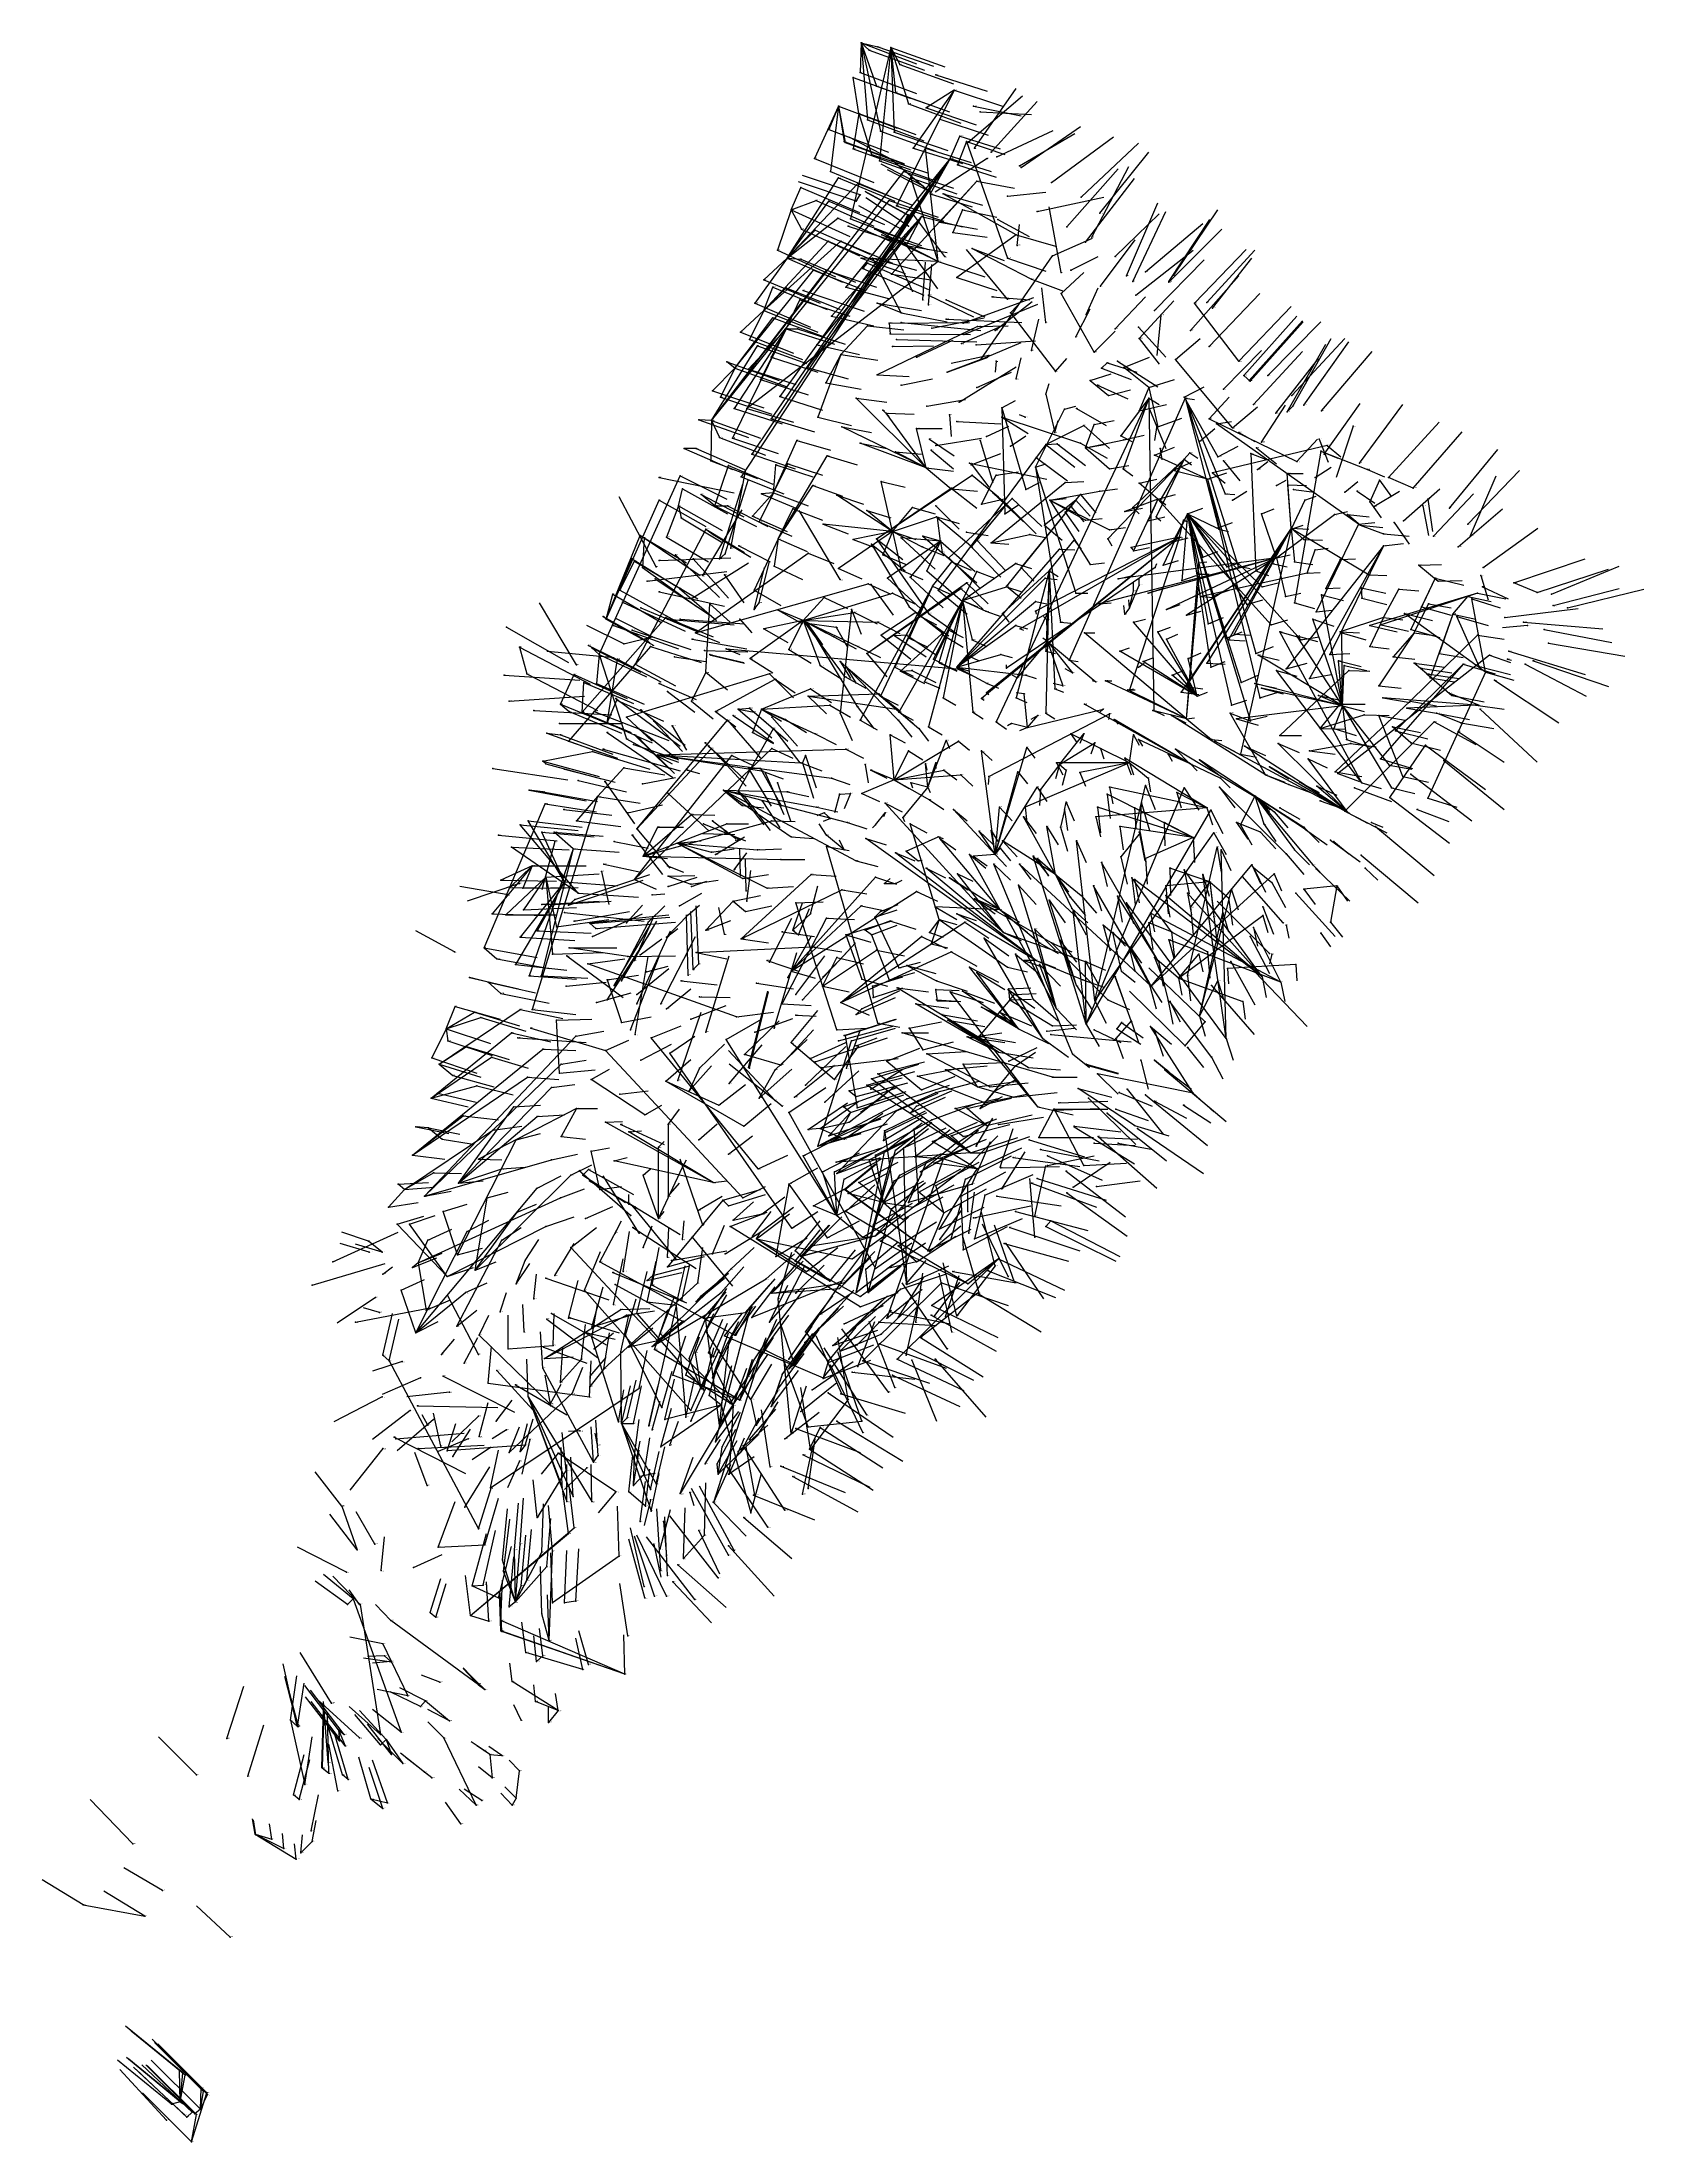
# Model space of a CAD drawing. Extents: x -747426.44 to -747424.45, y -964659.9 to -964657.28.
import ezdxf

# ---------------------------------------------------------------- set-up
doc = ezdxf.new("R2010")
doc.units = 0
for name, color, linetype in [('Facilities', 3, 'CONTINUOUS'), ('Facilities_lines', 3, 'CONTINUOUS'), ('Normals', 1, 'CONTINUOUS'), ('Source_points', 5, 'CONTINUOUS'), ('Text', 3, 'CONTINUOUS')]:
    doc.layers.add(name, color=color, linetype=linetype)

msp = doc.modelspace()

# ---------------------------------------------------------------- linework, layer by layer
at = {"layer": 'Facilities', "color": 3}
for p in [(-747425.426, -964657.284, 137.544), (-747425.389, -964657.29, 137.44), (-747425.333, -964657.324, 137.398), (-747425.31, -964657.343, 137.392), (-747425.454, -964657.363, 137.548), (-747425.429, -964657.372, 137.501), (-747425.286, -964657.363, 137.376), (-747425.278, -964657.37, 137.368), (-747425.295, -964657.407, 137.359), (-747425.293, -964657.408, 137.182), (-747425.388, -964657.429, 137.096), (-747425.315, -964657.428, 137.378), (-747425.285, -964657.415, 137.174), (-747425.269, -964657.428, 137.166), (-747425.264, -964657.42, 137.176), (-747425.257, -964657.426, 137.344), (-747425.229, -964657.437, 137.19), (-747425.227, -964657.439, 137.328), (-747425.282, -964657.456, 137.344), (-747425.189, -964657.458, 137.314), (-747425.432, -964657.481, 137.096), (-747425.244, -964657.475, 137.329), (-747425.152, -964657.476, 137.309), (-747425.513, -964657.492, 137.552), (-747425.442, -964657.512, 137.077), (-747425.376, -964657.516, 137.123), (-747425.367, -964657.512, 137.173), (-747425.351, -964657.5, 137.38), (-747425.3, -964657.492, 137.345), (-747425.256, -964657.504, 137.33), (-747425.207, -964657.494, 137.315), (-747425.17, -964657.513, 137.31), (-747425.129, -964657.496, 137.302), (-747425.372, -964657.533, 137.174), (-747425.288, -964657.54, 137.34), (-747425.233, -964657.523, 137.324), (-747425.232, -964657.536, 137.168), (-747425.147, -964657.532, 137.303), (-747425.139, -964657.526, 137.205), (-747425.518, -964657.552, 137.506), (-747425.424, -964657.565, 137.083), (-747425.33, -964657.556, 137.357), (-747425.322, -964657.55, 137.17), (-747425.177, -964657.57, 137.205), (-747425.165, -964657.567, 137.314), (-747425.11, -964657.55, 137.298), (-747425.072, -964657.569, 137.284), (-747425.498, -964657.592, 136.999), (-747425.362, -964657.593, 137.199), (-747425.128, -964657.587, 137.299), (-747425.096, -964657.574, 137.164), (-747425.088, -964657.581, 137.155), (-747425.043, -964657.581, 137.12), (-747425.043, -964657.582, 137.277), (-747425.037, -964657.573, 137.12), (-747425.547, -964657.617, 137.508), (-747425.376, -964657.62, 137.387), (-747425.349, -964657.604, 137.221), (-747425.342, -964657.598, 137.369), (-747425.342, -964657.61, 137.222), (-747425.32, -964657.604, 137.361), (-747425.263, -964657.6, 137.347), (-747425.244, -964657.603, 137.211), (-747425.24, -964657.62, 137.341), (-747425.146, -964657.622, 137.31), (-747425.084, -964657.598, 137.285), (-747425.061, -964657.617, 137.288), (-747424.996, -964657.607, 137.087), (-747424.989, -964657.614, 137.088), (-747425.519, -964657.64, 137.454), (-747425.391, -964657.633, 137.249), (-747425.376, -964657.632, 137.24), (-747425.338, -964657.639, 137.372), (-747425.32, -964657.628, 137.235), (-747425.299, -964657.633, 137.238), (-747425.298, -964657.647, 137.239), (-747425.281, -964657.637, 137.348), (-747425.259, -964657.642, 137.34), (-747425.196, -964657.632, 137.326), (-747425.11, -964657.64, 137.305), (-747425.081, -964657.638, 137.13), (-747425.053, -964657.623, 137.122), (-747425.016, -964657.642, 137.275), (-747425.451, -964657.672, 137.423), (-747425.387, -964657.662, 137.399), (-747425.382, -964657.653, 137.251), (-747425.301, -964657.658, 137.357), (-747425.283, -964657.66, 137.231), (-747425.267, -964657.673, 137.224), (-747425.214, -964657.667, 137.337), (-747425.159, -964657.65, 137.321), (-747425.136, -964657.669, 137.315), (-747425.08, -964657.652, 137.132), (-747425.08, -964657.652, 137.299), (-747424.993, -964657.662, 137.268), (-747425.583, -964657.689, 137.511), (-747425.357, -964657.675, 137.383), (-747425.277, -964657.678, 137.351), (-747425.258, -964657.68, 137.215), (-747425.127, -964657.689, 137.15), (-747425.107, -964657.68, 137.151), (-747424.956, -964657.68, 137.263), (-747424.92, -964657.698, 137.268), (-747425.376, -964657.71, 137.394), (-747425.282, -964657.713, 137.353), (-747425.233, -964657.702, 137.347), (-747425.196, -964657.721, 137.342), (-747425.141, -964657.704, 137.326), (-747425.132, -964657.71, 137.151), (-747425.068, -964657.713, 137.304), (-747425.068, -964657.726, 137.148), (-747425.024, -964657.725, 137.29), (-747425.023, -964657.726, 137.113), (-747424.975, -964657.715, 137.274), (-747424.942, -964657.705, 137.119), (-747424.89, -964657.723, 137.263), (-747425.399, -964657.741, 137.207), (-747425.344, -964657.736, 137.379), (-747425.316, -964657.747, 137.225), (-747425.304, -964657.731, 137.235), (-747425.251, -964657.738, 137.348), (-747425.251, -964657.75, 137.202), (-747425.222, -964657.75, 137.342), (-747425.158, -964657.739, 137.16), (-747425.067, -964657.74, 137.149), (-747424.993, -964657.752, 137.275), (-747424.938, -964657.734, 137.269), (-747424.91, -964657.745, 137.272), (-747424.889, -964657.736, 137.106), (-747424.875, -964657.735, 137.108), (-747424.853, -964657.742, 137.258), (-747425.612, -964657.754, 137.513), (-747425.341, -964657.777, 137.225), (-747425.307, -964657.755, 137.364), (-747425.278, -964657.779, 137.221), (-747425.27, -964657.774, 137.359), (-747425.058, -964657.76, 137.151), (-747424.964, -964657.763, 137.278), (-747424.956, -964657.769, 137.112), (-747424.856, -964657.777, 137.083), (-747424.814, -964657.761, 137.066), (-747425.631, -964657.789, 137.523), (-747425.339, -964657.791, 137.216), (-747425.333, -964657.785, 137.374), (-747425.24, -964657.786, 137.353), (-747425.208, -964657.8, 137.15), (-747425.196, -964657.784, 137.16), (-747425.147, -964657.788, 137.322), (-747425.054, -964657.789, 137.134), (-747425.024, -964657.802, 137.118), (-747425.005, -964657.78, 137.286), (-747424.975, -964657.804, 137.123), (-747424.941, -964657.795, 137.116), (-747424.934, -964657.788, 137.116), (-747424.928, -964657.781, 137.273), (-747424.854, -964657.792, 137.074), (-747424.85, -964657.796, 137.272), (-747424.846, -964657.785, 137.065), (-747425.677, -964657.825, 137.295), (-747425.345, -964657.813, 137.384), (-747425.291, -964657.807, 137.232), (-747425.289, -964657.808, 137.212), (-747425.289, -964657.809, 137.37), (-747425.209, -964657.812, 137.338), (-747424.995, -964657.827, 137.29), (-747424.933, -964657.815, 137.285), (-747424.861, -964657.825, 137.273), (-747424.806, -964657.807, 137.267), (-747424.781, -964657.828, 137.074), (-747425.535, -964657.844, 137.438), (-747425.191, -964657.853, 137.333), (-747425.159, -964657.853, 137.129), (-747425.057, -964657.852, 137.306), (-747424.964, -964657.853, 137.285), (-747424.909, -964657.835, 137.279), (-747424.888, -964657.84, 137.114), (-747424.874, -964657.853, 137.284), (-747424.824, -964657.843, 137.268), (-747424.809, -964657.842, 137.092), (-747424.739, -964657.838, 137.246), (-747424.721, -964657.852, 137.052), (-747425.653, -964657.86, 137.527), (-747425.608, -964657.86, 137.491), (-747425.333, -964657.86, 137.212), (-747425.276, -964657.858, 137.355), (-747425.245, -964657.858, 137.161), (-747425.02, -964657.87, 137.301), (-747424.807, -964657.883, 137.273), (-747424.788, -964657.861, 137.273), (-747424.763, -964657.881, 137.08), (-747424.751, -964657.879, 137.268), (-747424.727, -964657.86, 137.052), (-747424.694, -964657.863, 137.232), (-747424.671, -964657.883, 137.226), (-747425.696, -964657.9, 137.506), (-747425.619, -964657.889, 137.483), (-747425.578, -964657.91, 137.439), (-747425.529, -964657.901, 137.423), (-747425.413, -964657.908, 137.218), (-747425.407, -964657.901, 137.218), (-747425.387, -964657.892, 137.386), (-747425.327, -964657.904, 137.186), (-747425.295, -964657.893, 137.366), (-747425.264, -964657.906, 137.35), (-747425.03, -964657.899, 137.125), (-747424.891, -964657.888, 137.118), (-747424.805, -964657.884, 137.086), (-747424.776, -964657.91, 137.258), (-747424.714, -964657.898, 137.253), (-747424.668, -964657.897, 137.05), (-747425.681, -964657.936, 136.969), (-747425.677, -964657.928, 137.234), (-747425.657, -964657.921, 137.472), (-747425.635, -964657.926, 137.464), (-747425.595, -964657.92, 137.084), (-747425.588, -964657.913, 137.074), (-747424.909, -964657.925, 137.286), (-747424.83, -964657.927, 137.264), (-747424.732, -964657.934, 137.254), (-747424.683, -964657.911, 137.237), (-747425.692, -964657.954, 137.353), (-747425.682, -964657.951, 137.471), (-747425.623, -964657.947, 137.113), (-747425.596, -964657.946, 137.44), (-747425.452, -964657.952, 137.227), (-747425.414, -964657.958, 137.202), (-747425.337, -964657.96, 137.357), (-747425.192, -964657.941, 137.113), (-747425.06, -964657.937, 137.115), (-747424.871, -964657.944, 137.271), (-747424.804, -964657.962, 137.072), (-747424.712, -964657.95, 137.04), (-747424.655, -964657.947, 137.026), (-747424.653, -964657.961, 137.017), (-747424.652, -964657.937, 137.222), (-747425.726, -964657.965, 137.508), (-747425.723, -964657.98, 137.49), (-747425.7, -964657.987, 137.472), (-747425.677, -964657.967, 137.267), (-747425.652, -964657.963, 137.456), (-747425.636, -964657.975, 137.212), (-747425.3, -964657.978, 137.352), (-747425.092, -964657.987, 137.126), (-747424.659, -964657.969, 137.017), (-747424.585, -964657.968, 137.201), (-747424.567, -964657.97, 136.996), (-747424.565, -964657.984, 136.988), (-747424.547, -964657.987, 137.186), (-747425.867, -964658.011, 137.173), (-747425.743, -964658.001, 137.509), (-747425.734, -964658.009, 137.491), (-747425.667, -964658.001, 137.27), (-747425.651, -964658.001, 137.252), (-747425.577, -964658.001, 137.436), (-747425.559, -964657.989, 137.141), (-747425.498, -964658.003, 137.414), (-747425.493, -964658.006, 137.198), (-747425.438, -964657.989, 137.192), (-747425.358, -964657.993, 137.151), (-747424.776, -964657.999, 137.264), (-747424.69, -964657.995, 137.233), (-747424.625, -964657.999, 137.21), (-747424.602, -964658.005, 137.193), (-747424.597, -964658.009, 136.977), (-747424.576, -964658.014, 136.979), (-747425.851, -964658.036, 137.019), (-747425.765, -964658.034, 137.549), (-747425.721, -964658.032, 137.277), (-747425.711, -964658.015, 137.474), (-747425.688, -964658.035, 137.467), (-747425.636, -964658.026, 137.265), (-747425.632, -964658.018, 137.442), (-747425.621, -964658.04, 137.257), (-747425.594, -964658.038, 137.427), (-747425.369, -964658.021, 137.152), (-747425.194, -964658.029, 137.139), (-747424.738, -964658.018, 137.25), (-747424.571, -964658.031, 137.187), (-747425.816, -964658.041, 137.18), (-747425.78, -964658.058, 137.106), (-747425.752, -964658.045, 137.492), (-747425.658, -964658.048, 137.451), (-747425.613, -964658.046, 137.259), (-747425.445, -964658.06, 137.177), (-747425.419, -964658.044, 137.178), (-747425.377, -964658.066, 137.125), (-747425.329, -964658.055, 137.119), (-747425.307, -964658.061, 137.111), (-747425.081, -964658.061, 137.152), (-747424.819, -964658.065, 137.265), (-747424.677, -964658.057, 137.229), (-747424.657, -964658.06, 137.004), (-747424.644, -964658.046, 136.995), (-747424.622, -964658.051, 136.987), (-747424.62, -964658.041, 137.194), (-747424.6, -964658.057, 136.98), (-747424.59, -964658.053, 137.187), (-747425.87, -964658.071, 137.118), (-747425.677, -964658.081, 137.226), (-747425.667, -964658.091, 137.444), (-747425.619, -964658.067, 137.427), (-747425.54, -964658.069, 137.159), (-747424.722, -964658.069, 137.038), (-747424.649, -964658.067, 136.996), (-747424.638, -964658.077, 137.204), (-747425.864, -964658.103, 137.151), (-747425.833, -964658.115, 137.056), (-747425.8, -964658.107, 137.541), (-747425.773, -964658.117, 137.485), (-747425.758, -964658.116, 137.388), (-747425.731, -964658.1, 137.311), (-747425.7, -964658.114, 137.443), (-747425.607, -964658.116, 137.412), (-747425.579, -964658.113, 137.168), (-747425.55, -964658.113, 137.397), (-747425.492, -964658.097, 137.195), (-747425.008, -964658.097, 137.319), (-747424.827, -964658.109, 137.081), (-747424.743, -964658.103, 137.236), (-747424.695, -964658.093, 137.23), (-747424.661, -964658.108, 137.017), (-747424.656, -964658.113, 137.205), (-747425.817, -964658.143, 137.542), (-747425.801, -964658.131, 137.257), (-747425.742, -964658.13, 137.46), (-747425.742, -964658.142, 137.313), (-747425.703, -964658.137, 137.257), (-747425.684, -964658.128, 137.435), (-747425.661, -964658.134, 137.418), (-747425.585, -964658.121, 137.168), (-747425.537, -964658.123, 137.183), (-747425.219, -964658.136, 137.135), (-747425.021, -964658.125, 137.33), (-747424.855, -964658.137, 137.277), (-747424.713, -964658.129, 137.231), (-747424.683, -964658.141, 137.225), (-747424.68, -964658.13, 137.017), (-747425.747, -964658.163, 137.314), (-747425.709, -964658.157, 137.435), (-747425.701, -964658.151, 137.248), (-747425.679, -964658.17, 137.419), (-747425.62, -964658.155, 137.207), (-747425.616, -964658.159, 137.405), (-747425.495, -964658.171, 137.141), (-747424.868, -964658.165, 137.288), (-747424.742, -964658.155, 137.033), (-747425.884, -964658.187, 136.988), (-747425.822, -964658.178, 137.544), (-747425.795, -964658.188, 137.488), (-747425.642, -964658.189, 137.414), (-747425.551, -964658.187, 137.088), (-747425.545, -964658.193, 137.099), (-747425.421, -964658.182, 137.109), (-747425.267, -964658.197, 137.115), (-747425.179, -964658.182, 137.122), (-747425.092, -964658.18, 137.327), (-747425.016, -964658.181, 137.324), (-747424.923, -964658.195, 137.314), (-747424.752, -964658.197, 137.035), (-747424.742, -964658.194, 137.233), (-747424.701, -964658.177, 137.226), (-747425.822, -964658.216, 137.508), (-747425.778, -964658.202, 137.471), (-747425.754, -964658.222, 137.455), (-747425.745, -964658.203, 137.248), (-747425.698, -964658.206, 137.43), (-747425.666, -964658.218, 137.158), (-747425.597, -964658.214, 137.401), (-747425.579, -964658.215, 137.117), (-747425.53, -964658.205, 137.101), (-747425.453, -964658.219, 137.109), (-747425.385, -964658.201, 137.35), (-747425.343, -964658.21, 137.119), (-747424.936, -964658.221, 137.089), (-747424.935, -964658.223, 137.315), (-747424.812, -964658.211, 137.257), (-747424.803, -964658.205, 137.07), (-747424.768, -964658.223, 137.242), (-747425.796, -964658.238, 137.472), (-747425.716, -964658.242, 137.431), (-747425.549, -964658.227, 137.101), (-747425.472, -964658.242, 137.109), (-747425.173, -964658.239, 137.107), (-747424.996, -964658.236, 137.311), (-747424.905, -964658.236, 137.309), (-747424.855, -964658.227, 137.284), (-747424.82, -964658.242, 137.062), (-747424.734, -964658.238, 137.03), (-747425.877, -964658.27, 137.073), (-747425.711, -964658.27, 137.168), (-747425.705, -964658.262, 137.168), (-747425.623, -964658.268, 137.107), (-747425.622, -964658.256, 137.165), (-747425.611, -964658.252, 137.038), (-747425.596, -964658.264, 137.04), (-747425.408, -964658.257, 137.107), (-747425.079, -964658.267, 137.099), (-747425.013, -964658.273, 137.302), (-747424.929, -964658.266, 137.299), (-747424.873, -964658.263, 137.285), (-747424.791, -964658.254, 137.056), (-747424.786, -964658.259, 137.243), (-747425.807, -964658.278, 137.159), (-747425.784, -964658.287, 137.457), (-747425.733, -964658.278, 137.432), (-747425.697, -964658.296, 137.427), (-747425.655, -964658.28, 137.41), (-747425.607, -964658.294, 137.11), (-747425.582, -964658.276, 137.052), (-747425.447, -964658.288, 137.105), (-747425.37, -964658.29, 137.103), (-747425.259, -964658.294, 137.113), (-747424.897, -964658.293, 137.275), (-747424.842, -964658.276, 137.269), (-747424.838, -964658.278, 137.063), (-747424.804, -964658.295, 137.244), (-747425.835, -964658.308, 137.503), (-747425.818, -964658.322, 137.486), (-747425.795, -964658.328, 137.469), (-747425.749, -964658.315, 137.167), (-747425.746, -964658.306, 137.443), (-747425.708, -964658.325, 137.428), (-747425.667, -964658.308, 137.421), (-747425.666, -964658.321, 137.097), (-747425.584, -964658.313, 137.104), (-747425.576, -964658.32, 137.105), (-747425.184, -964658.319, 137.073), (-747424.992, -964658.328, 137.279), (-747424.938, -964658.31, 137.282), (-747424.86, -964658.312, 137.27), (-747424.799, -964658.311, 137.049), (-747425.865, -964658.344, 137.09), (-747425.851, -964658.33, 137.159), (-747425.778, -964658.342, 137.452), (-747425.686, -964658.344, 137.431), (-747425.666, -964658.334, 137.108), (-747425.637, -964658.334, 137.416), (-747425.585, -964658.352, 137.402), (-747425.569, -964658.339, 137.117), (-747425.568, -964658.352, 137.128), (-747425.397, -964658.33, 137.142), (-747424.885, -964658.342, 137.26), (-747424.834, -964658.333, 137.067), (-747425.807, -964658.356, 137.48), (-747425.795, -964658.366, 137.344), (-747425.79, -964658.357, 137.196), (-747425.783, -964658.377, 137.464), (-747425.764, -964658.379, 137.328), (-747425.763, -964658.38, 137.319), (-747425.718, -964658.379, 137.116), (-747425.691, -964658.378, 137.443), (-747425.652, -964658.358, 137.14), (-747425.641, -964658.369, 137.418), (-747425.409, -964658.372, 137.154), (-747425.329, -964658.375, 137.123), (-747425.253, -964658.363, 137.109), (-747424.926, -964658.359, 137.267), (-747424.901, -964658.379, 137.251), (-747425.76, -964658.396, 137.458), (-747425.596, -964658.393, 137.168), (-747425.575, -964658.399, 137.407), (-747425.524, -964658.39, 137.381), (-747425.511, -964658.388, 137.146), (-747425.445, -964658.394, 137.349), (-747425.413, -964658.394, 137.146), (-747425.249, -964658.391, 137.102), (-747425.189, -964658.404, 137.059), (-747425.04, -964658.39, 137.249), (-747424.942, -964658.396, 137.249), (-747424.897, -964658.382, 137.045), (-747424.854, -964658.392, 137.04), (-747425.932, -964658.415, 136.971), (-747425.895, -964658.41, 137.584), (-747425.792, -964658.42, 137.368), (-747425.716, -964658.421, 137.454), (-747425.708, -964658.426, 137.13), (-747425.701, -964658.419, 137.121), (-747425.631, -964658.416, 137.432), (-747425.628, -964658.43, 137.168), (-747425.543, -964658.426, 137.392), (-747425.54, -964658.428, 137.195), (-747425.459, -964658.432, 137.154), (-747425.369, -964658.432, 137.32), (-747425.208, -964658.426, 137.059), (-747425.093, -964658.409, 137.245), (-747425.056, -964658.427, 137.24), (-747424.966, -964658.427, 137.239), (-747424.918, -964658.417, 137.233), (-747424.915, -964658.418, 137.046), (-747424.885, -964658.431, 137.03), (-747425.89, -964658.453, 137.568), (-747425.793, -964658.458, 137.499), (-747425.742, -964658.45, 137.464), (-747425.733, -964658.457, 137.199), (-747425.732, -964658.457, 137.19), (-747425.724, -964658.451, 137.18), (-747425.693, -964658.44, 137.448), (-747425.65, -964658.451, 137.443), (-747425.641, -964658.444, 137.177), (-747425.556, -964658.454, 137.403), (-747425.517, -964658.447, 137.189), (-747425.513, -964658.439, 137.376), (-747425.474, -964658.458, 137.351), (-747425.412, -964658.458, 137.121), (-747425.158, -964658.457, 137.233), (-747425.102, -964658.439, 137.05), (-747425.065, -964658.458, 137.045), (-747425.031, -964658.448, 137.048), (-747425.02, -964658.445, 137.235), (-747424.99, -964658.457, 137.229), (-747424.936, -964658.44, 137.223), (-747424.927, -964658.446, 137.047), (-747424.904, -964658.453, 137.03), (-747425.755, -964658.478, 137.474), (-747425.742, -964658.475, 137.328), (-747425.705, -964658.468, 137.458), (-747425.705, -964658.48, 137.312), (-747425.675, -964658.48, 137.285), (-747425.627, -964658.471, 137.436), (-747425.524, -964658.48, 137.388), (-747425.507, -964658.468, 137.182), (-747425.499, -964658.475, 137.173), (-747425.451, -964658.478, 137.345), (-747425.331, -964658.476, 137.081), (-747425.241, -964658.475, 137.089), (-747425.212, -964658.474, 137.239), (-747425.135, -964658.476, 137.227), (-747425.942, -964658.511, 137.587), (-747425.837, -964658.51, 137.331), (-747425.668, -964658.486, 137.453), (-747425.638, -964658.499, 137.438), (-747425.581, -964658.496, 137.423), (-747425.534, -964658.51, 137.291), (-747425.507, -964658.494, 137.371), (-747425.425, -964658.486, 137.132), (-747425.405, -964658.504, 137.322), (-747425.366, -964658.51, 137.119), (-747425.23, -964658.511, 137.24), (-747425.183, -964658.486, 137.233), (-747425.146, -964658.505, 137.228), (-747425.102, -964658.503, 137.035), (-747425.09, -964658.501, 137.223), (-747425.005, -964658.495, 137.034), (-747425.853, -964658.522, 137.449), (-747425.713, -964658.512, 137.353), (-747425.707, -964658.518, 137.364), (-747425.619, -964658.515, 137.313), (-747425.558, -964658.515, 137.417), (-747425.513, -964658.528, 137.392), (-747425.456, -964658.512, 137.357), (-747425.454, -964658.526, 137.191), (-747425.446, -964658.519, 137.172), (-747425.432, -964658.532, 137.341), (-747425.2, -964658.523, 137.224), (-747425.195, -964658.514, 137.077), (-747425.19, -964658.518, 137.107), (-747425.136, -964658.512, 137.042), (-747425.061, -964658.513, 137.217), (-747425.023, -964658.532, 137.202), (-747425.02, -964658.534, 137.006), (-747424.972, -964658.523, 137.009), (-747425.951, -964658.555, 137.57), (-747425.744, -964658.538, 137.49), (-747425.7, -964658.55, 137.475), (-747425.627, -964658.56, 137.453), (-747425.566, -964658.559, 137.311), (-747425.526, -964658.556, 137.403), (-747425.489, -964658.548, 137.376), (-747425.483, -964658.552, 137.23), (-747425.476, -964658.559, 137.231), (-747425.444, -964658.56, 137.352), (-747425.394, -964658.551, 137.326), (-747425.255, -964658.54, 137.24), (-747425.242, -964658.551, 137.095), (-747425.218, -964658.559, 137.225), (-747425.163, -964658.542, 137.219), (-747425.145, -964658.556, 137.025), (-747425.078, -964658.55, 137.208), (-747425.048, -964658.562, 137.202), (-747424.99, -964658.546, 137), (-747425.801, -964658.566, 137.457), (-747425.669, -964658.576, 137.47), (-747425.654, -964658.575, 137.373), (-747425.59, -964658.579, 137.438), (-747425.495, -964658.581, 137.398), (-747425.441, -964658.588, 137.177), (-747425.414, -964658.586, 137.347), (-747425.281, -964658.583, 137.261), (-747425.266, -964658.583, 137.242), (-747425.188, -964658.571, 137.219), (-747425.095, -964658.586, 137.199), (-747425.044, -964658.564, 136.996), (-747425.961, -964658.597, 137.572), (-747425.78, -964658.61, 137.501), (-747425.726, -964658.592, 137.495), (-747425.553, -964658.597, 137.433), (-747425.533, -964658.6, 137.288), (-747425.524, -964658.607, 137.279), (-747425.516, -964658.615, 137.428), (-747425.509, -964658.596, 137.408), (-747425.471, -964658.602, 137.382), (-747425.439, -964658.615, 137.189), (-747425.426, -964658.614, 137.358), (-747425.357, -964658.607, 137.117), (-747425.278, -964658.61, 137.086), (-747425.272, -964658.603, 137.253), (-747425.206, -964658.608, 137.22), (-747425.18, -964658.603, 137.075), (-747425.143, -964658.597, 137.206), (-747425.109, -964658.611, 136.993), (-747425.105, -964658.59, 137.002), (-747425.072, -964658.593, 137.182), (-747425.061, -964658.601, 136.987), (-747425.025, -964658.606, 136.981), (-747425.013, -964658.591, 136.981), (-747425.964, -964658.634, 137.555), (-747425.725, -964658.63, 137.449), (-747425.695, -964658.618, 137.49), (-747425.666, -964658.63, 137.484), (-747425.477, -964658.635, 137.404), (-747425.397, -964658.638, 137.126), (-747425.27, -964658.631, 137.255), (-747425.255, -964658.63, 137.247), (-747425.161, -964658.632, 137.049), (-747425.161, -964658.633, 137.207), (-747425.12, -964658.616, 137.199), (-747425.086, -964658.631, 136.987), (-747425.082, -964658.635, 137.185), (-747425.628, -964658.649, 137.469), (-747425.591, -964658.667, 137.464), (-747425.48, -964658.657, 137.218), (-747425.305, -964658.652, 137.116), (-747425.299, -964658.645, 137.283), (-747425.29, -964658.665, 137.285), (-747425.283, -964658.657, 137.118), (-747425.217, -964658.649, 137.232), (-747425.205, -964658.646, 137.085), (-747425.203, -964658.661, 137.077), (-747425.136, -964658.653, 137.023), (-747425.131, -964658.645, 137.2), (-747425.129, -964658.646, 137.014), (-747425.106, -964658.653, 136.997), (-747425.984, -964658.668, 137.585), (-747425.765, -964658.686, 137.4), (-747425.554, -964658.685, 137.459), (-747425.456, -964658.691, 137.213), (-747425.324, -964658.673, 137.125), (-747425.282, -964658.685, 137.288), (-747425.253, -964658.683, 137.113), (-747425.252, -964658.684, 137.261), (-747425.237, -964658.671, 137.242), (-747425.194, -964658.669, 137.226), (-747425.194, -964658.681, 137.069), (-747425.171, -964658.688, 137.22), (-747425.149, -964658.681, 137.034), (-747425.994, -964658.711, 137.577), (-747425.969, -964658.719, 137.541), (-747425.927, -964658.703, 137.524), (-747425.764, -964658.7, 137.401), (-747425.751, -964658.711, 137.512), (-747425.61, -964658.702, 137.475), (-747425.516, -964658.704, 137.444), (-747425.302, -964658.719, 137.318), (-747425.288, -964658.704, 137.141), (-747425.272, -964658.718, 137.291), (-747425.257, -964658.719, 137.273), (-747425.251, -964658.71, 137.115), (-747425.214, -964658.703, 137.246), (-747425.207, -964658.697, 137.237), (-747425.17, -964658.715, 137.232), (-747425.162, -964658.708, 137.055), (-747425.133, -964658.707, 137.038), (-747425.716, -964658.727, 137.359), (-747425.715, -964658.729, 137.506), (-747425.713, -964658.743, 137.419), (-747425.71, -964658.732, 137.379), (-747425.629, -964658.737, 137.495), (-747425.598, -964658.724, 137.281), (-747425.456, -964658.743, 137.423), (-747425.398, -964658.727, 137.388), (-747425.375, -964658.734, 137.204), (-747425.354, -964658.726, 137.195), (-747425.323, -964658.74, 137.337), (-747425.293, -964658.738, 137.153), (-747425.286, -964658.746, 137.312), (-747425.234, -964658.738, 137.267), (-747425.21, -964658.744, 137.082), (-747425.769, -964658.747, 137.513), (-747425.732, -964658.765, 137.508), (-747425.71, -964658.758, 137.401), (-747425.702, -964658.765, 137.392), (-747425.678, -964658.747, 137.501), (-747425.636, -964658.77, 137.359), (-747425.623, -964658.755, 137.359), (-747425.585, -964658.749, 137.481), (-747425.561, -964658.769, 137.465), (-747425.556, -964658.772, 137.249), (-747425.512, -964658.759, 137.449), (-747425.409, -964658.769, 137.233), (-747425.314, -964658.772, 137.183), (-747425.292, -964658.765, 137.165), (-747425.241, -964658.758, 137.287), (-747425.21, -964658.77, 137.104), (-747425.19, -964658.75, 137.252), (-747426.038, -964658.789, 137.599), (-747426.022, -964658.789, 137.581), (-747425.928, -964658.792, 137.54), (-747425.697, -964658.783, 137.512), (-747425.667, -964658.795, 137.506), (-747425.648, -964658.773, 137.506), (-747425.611, -964658.791, 137.501), (-747425.595, -964658.791, 137.316), (-747425.341, -964658.788, 137.191), (-747425.328, -964658.773, 137.192), (-747425.255, -964658.797, 137.328), (-747425.248, -964658.778, 137.308), (-747425.246, -964658.778, 137.131), (-747426.083, -964658.801, 137.33), (-747426.021, -964658.816, 137.593), (-747425.977, -964658.802, 137.556), (-747425.941, -964658.819, 137.561), (-747425.906, -964658.811, 137.544), (-747425.818, -964658.821, 137.425), (-747425.807, -964658.818, 137.534), (-747425.751, -964658.801, 137.518), (-747425.735, -964658.814, 137.422), (-747425.722, -964658.813, 137.512), (-747425.685, -964658.818, 137.329), (-747425.662, -964658.799, 137.369), (-747425.357, -964658.801, 137.388), (-747425.312, -964658.813, 137.363), (-747425.268, -964658.812, 137.338), (-747425.259, -964658.806, 137.141), (-747425.243, -964658.819, 137.134), (-747426.109, -964658.83, 137.418), (-747426.03, -964658.845, 137.328), (-747425.855, -964658.828, 137.54), (-747425.833, -964658.847, 137.544), (-747425.77, -964658.836, 137.529), (-747425.732, -964658.829, 137.404), (-747425.686, -964658.83, 137.517), (-747425.629, -964658.827, 137.502), (-747425.625, -964658.843, 137.307), (-747425.537, -964658.84, 137.335), (-747425.507, -964658.84, 137.475), (-747425.465, -964658.825, 137.448), (-747425.45, -964658.825, 137.44), (-747425.432, -964658.839, 137.246), (-747425.417, -964658.839, 137.237), (-747425.37, -964658.828, 137.241), (-747425.369, -964658.829, 137.398), (-747425.293, -964658.828, 137.16), (-747425.281, -964658.84, 137.349), (-747425.279, -964658.84, 137.172), (-747425.235, -964658.826, 137.135), (-747426.055, -964658.876, 137.407), (-747426.025, -964658.864, 137.606), (-747425.875, -964658.863, 137.561), (-747425.817, -964658.872, 137.389), (-747425.811, -964658.865, 137.389), (-747425.79, -964658.871, 137.549), (-747425.789, -964658.87, 137.382), (-747425.734, -964658.854, 137.534), (-747425.705, -964658.865, 137.537), (-747425.656, -964658.855, 137.521), (-747425.622, -964658.871, 137.299), (-747425.54, -964658.876, 137.327), (-747425.477, -964658.866, 137.47), (-747425.427, -964658.857, 137.444), (-747425.404, -964658.876, 137.448), (-747425.39, -964658.863, 137.429), (-747425.38, -964658.87, 137.243), (-747425.358, -964658.876, 137.236), (-747425.339, -964658.867, 137.404), (-747425.335, -964658.869, 137.208), (-747425.321, -964658.869, 137.199), (-747425.98, -964658.889, 137.592), (-747425.929, -964658.881, 137.567), (-747425.901, -964658.892, 137.57), (-747425.845, -964658.888, 137.565), (-747425.767, -964658.889, 137.386), (-747425.679, -964658.899, 137.345), (-747425.596, -964658.893, 137.343), (-747425.582, -964658.892, 137.344), (-747425.496, -964658.901, 137.49), (-747425.495, -964658.888, 137.303), (-747425.489, -964658.894, 137.481), (-747425.475, -964658.88, 137.304), (-747425.447, -964658.878, 137.464), (-747425.438, -964658.885, 137.288), (-747425.403, -964658.903, 137.46), (-747425.313, -964658.888, 137.211), (-747426.013, -964658.924, 137.375), (-747425.997, -964658.925, 137.593), (-747425.948, -964658.916, 137.577), (-747425.92, -964658.927, 137.581), (-747425.902, -964658.916, 137.444), (-747425.865, -964658.909, 137.575), (-747425.821, -964658.907, 137.392), (-747425.82, -964658.921, 137.393), (-747425.774, -964658.922, 137.584), (-747425.758, -964658.909, 137.388), (-747425.686, -964658.906, 137.355), (-747425.61, -964658.919, 137.373), (-747425.51, -964658.928, 137.511), (-747425.509, -964658.928, 137.344), (-747425.461, -964658.905, 137.484), (-747425.452, -964658.912, 137.308), (-747425.424, -964658.924, 137.479), (-747425.37, -964658.917, 137.257), (-747425.366, -964658.908, 137.444), (-747425.363, -964658.923, 137.258), (-747425.334, -964658.922, 137.241), (-747425.319, -964658.909, 137.222), (-747425.974, -964658.945, 137.587), (-747425.946, -964658.943, 137.501), (-747425.89, -964658.952, 137.585), (-747425.879, -964658.936, 137.438), (-747425.856, -964658.954, 137.441), (-747425.611, -964658.945, 137.572), (-747425.524, -964658.941, 137.53), (-747425.473, -964658.946, 137.506), (-747425.437, -964658.938, 137.489), (-747425.43, -964658.931, 137.312), (-747425.387, -964658.942, 137.474), (-747426.022, -964658.969, 137.594), (-747425.978, -964658.98, 137.501), (-747425.938, -964658.963, 137.592), (-747425.84, -964658.969, 137.591), (-747425.812, -964658.98, 137.595), (-747425.763, -964658.956, 137.411), (-747425.625, -964658.959, 137.581), (-747425.6, -964658.979, 137.398), (-747425.589, -964658.977, 137.586), (-747425.585, -964658.979, 137.389), (-747425.577, -964658.973, 137.37), (-747425.574, -964658.963, 137.567), (-747425.563, -964658.972, 137.371), (-747425.487, -964658.96, 137.525), (-747425.467, -964658.964, 137.37), (-747425.451, -964658.965, 137.509), (-747425.45, -964658.965, 137.342), (-747425.442, -964658.972, 137.333), (-747425.392, -964658.963, 137.308), (-747425.384, -964658.957, 137.289), (-747425.987, -964658.986, 137.608), (-747425.965, -964659.004, 137.454), (-747425.958, -964658.997, 137.612), (-747425.902, -964658.993, 137.607), (-747425.88, -964658.999, 137.432), (-747425.728, -964659, 137.614), (-747425.724, -964659.002, 137.408), (-747425.674, -964658.982, 137.608), (-747425.638, -964658.999, 137.612), (-747425.602, -964659.004, 137.606), (-747425.501, -964658.987, 137.546), (-747425.492, -964659.006, 137.39), (-747425.456, -964658.999, 137.521), (-747425.419, -964658.991, 137.327), (-747426.021, -964659.033, 137.491), (-747426.007, -964659.019, 137.481), (-747426.005, -964659.021, 137.619), (-747425.977, -964659.033, 137.623), (-747425.949, -964659.03, 137.458), (-747425.915, -964659.021, 137.618), (-747425.901, -964659.018, 137.383), (-747425.887, -964659.032, 137.631), (-747425.867, -964659.01, 137.621), (-747425.844, -964659.029, 137.458), (-747425.838, -964659.022, 137.615), (-747425.776, -964659.011, 137.61), (-747425.754, -964659.029, 137.623), (-747425.686, -964659.01, 137.619), (-747425.664, -964659.029, 137.622), (-747425.607, -964659.025, 137.607), (-747425.565, -964659.022, 137.601), (-747425.521, -964659.021, 137.576), (-747425.513, -964659.015, 137.389), (-747425.507, -964659.008, 137.556), (-747425.424, -964659.013, 137.328), (-747425.934, -964659.043, 137.46), (-747425.864, -964659.038, 137.447), (-747425.851, -964659.049, 137.636), (-747425.767, -964659.057, 137.634), (-747425.759, -964659.05, 137.457), (-747425.705, -964659.045, 137.629), (-747425.62, -964659.052, 137.628), (-747425.579, -964659.037, 137.611), (-747425.539, -964659.056, 137.419), (-747425.526, -964659.055, 137.588), (-747425.498, -964659.041, 137.569), (-747425.49, -964659.034, 137.55), (-747425.966, -964659.079, 137.47), (-747425.887, -964659.082, 137.438), (-747425.793, -964659.06, 137.455), (-747425.709, -964659.079, 137.474), (-747425.683, -964659.064, 137.633), (-747425.604, -964659.065, 137.453), (-747425.591, -964659.065, 137.622), (-747425.511, -964659.068, 137.58), (-747425.492, -964659.083, 137.386), (-747426.072, -964659.105, 137.432), (-747425.919, -964659.106, 137.515), (-747425.731, -964659.087, 137.65), (-747425.694, -964659.105, 137.487), (-747425.688, -964659.097, 137.654), (-747425.639, -964659.088, 137.639), (-747425.61, -964659.1, 137.632), (-747425.609, -964659.1, 137.465), (-747425.56, -964659.091, 137.607), (-747425.558, -964659.091, 137.43), (-747425.521, -964659.11, 137.425), (-747425.499, -964659.09, 137.386), (-747425.701, -964659.124, 137.508), (-747425.672, -964659.124, 137.648), (-747425.628, -964659.135, 137.643), (-747425.572, -964659.119, 137.618), (-747425.542, -964659.131, 137.444), (-747426.031, -964659.152, 137.41), (-747425.952, -964659.156, 137.536), (-747425.684, -964659.152, 137.659), (-747425.676, -964659.158, 137.493), (-747425.591, -964659.154, 137.628), (-747425.584, -964659.16, 137.472), (-747426.066, -964659.187, 137.439), (-747426.023, -964659.185, 137.59), (-747425.983, -964659.181, 137.604), (-747425.727, -964659.167, 137.528), (-747425.675, -964659.185, 137.505), (-747425.654, -964659.178, 137.654), (-747425.647, -964659.17, 137.487), (-747425.591, -964659.166, 137.482), (-747425.91, -964659.204, 137.504), (-747425.696, -964659.205, 137.534), (-747425.667, -964659.191, 137.506), (-747425.66, -964659.199, 137.665), (-747425.604, -964659.194, 137.502), (-747426.058, -964659.22, 137.629), (-747426.05, -964659.227, 137.62), (-747426.049, -964659.227, 137.611), (-747425.962, -964659.237, 137.58), (-747425.912, -964659.241, 137.565), (-747425.856, -964659.224, 137.55), (-747425.781, -964659.223, 137.566), (-747425.695, -964659.219, 137.535), (-747425.683, -964659.217, 137.546), (-747425.668, -964659.217, 137.537), (-747425.633, -964659.221, 137.541), (-747425.716, -964659.266, 137.576), (-747426.021, -964659.276, 137.578), (-747426.019, -964659.291, 137.569), (-747425.814, -964659.272, 137.597), (-747426.01, -964659.299, 137.551), (-747425.83, -964659.298, 137.636), (-747425.772, -964659.308, 137.623), (-747425.765, -964659.302, 137.613), (-747425.72, -964659.314, 137.589), (-747425.968, -964659.347, 137.598), (-747425.95, -964659.324, 137.607), (-747425.902, -964659.327, 137.612), (-747426.136, -964659.371, 137.633), (-747426.085, -964659.35, 137.508), (-747425.849, -964659.371, 137.611), (-747425.803, -964659.359, 137.634), (-747426.215, -964659.394, 137.607), (-747426.128, -964659.377, 137.467), (-747426.126, -964659.379, 137.447), (-747426.076, -964659.383, 137.512), (-747426.05, -964659.393, 137.544), (-747426.017, -964659.395, 137.567), (-747426.089, -964659.424, 137.543), (-747425.888, -964659.414, 137.63), (-747426.253, -964659.439, 137.607), (-747426.189, -964659.441, 137.594), (-747426.097, -964659.43, 137.562), (-747426.064, -964659.445, 137.596), (-747425.96, -964659.443, 137.605), (-747426.125, -964659.47, 137.602), (-747426.077, -964659.459, 137.606), (-747426.036, -964659.469, 137.62), (-747425.905, -964659.477, 137.643), (-747425.898, -964659.471, 137.633), (-747425.855, -964659.468, 137.617), (-747425.924, -964659.5, 137.643), (-747426.332, -964659.525, 137.478), (-747426.18, -964659.513, 137.639), (-747426.11, -964659.509, 137.626), (-747426.109, -964659.522, 137.637), (-747426.394, -964659.601, 137.547), (-747426.295, -964659.583, 137.585), (-747426.211, -964659.641, 137.646), (-747426.29, -964659.869, 137.734), (-747426.273, -964659.846, 137.921), (-747426.265, -964659.865, 137.933), (-747426.248, -964659.855, 138.042), (-747426.259, -964659.896, 137.887)]:
    msp.add_point(p, dxfattribs=at)
at = {"layer": 'Facilities_lines', "color": 3}
for p, q in [((-747425.389, -964657.29, 137.44), (-747425.439, -964657.503, 137.431)), ((-747425.426, -964657.284, 137.544), (-747425.427, -964657.321, 137.517)), ((-747425.426, -964657.284, 137.544), (-747425.418, -964657.38, 137.473)), ((-747425.426, -964657.284, 137.544), (-747425.407, -964657.338, 137.462)), ((-747425.426, -964657.284, 137.544), (-747425.416, -964657.293, 137.516)), ((-747425.426, -964657.284, 137.544), (-747425.405, -964657.289, 137.468)), ((-747425.426, -964657.284, 137.544), (-747425.402, -964657.394, 137.456)), ((-747425.389, -964657.29, 137.44), (-747425.403, -964657.431, 137.429)), ((-747425.389, -964657.29, 137.44), (-747425.378, -964657.311, 137.423)), ((-747425.389, -964657.29, 137.44), (-747425.383, -964657.346, 137.435)), ((-747425.389, -964657.29, 137.44), (-747425.367, -964657.36, 137.418)), ((-747425.389, -964657.29, 137.44), (-747425.385, -964657.395, 137.428)), ((-747425.429, -964657.372, 137.501), (-747425.436, -964657.327, 137.546)), ((-747425.31, -964657.343, 137.392), (-747425.382, -964657.487, 137.406)), ((-747425.31, -964657.343, 137.392), (-747425.361, -964657.415, 137.412)), ((-747425.31, -964657.343, 137.392), (-747425.345, -964657.365, 137.41)), ((-747425.31, -964657.343, 137.392), (-747425.328, -964657.379, 137.393)), ((-747425.454, -964657.363, 137.548), (-747425.484, -964657.428, 137.55)), ((-747425.454, -964657.363, 137.548), (-747425.466, -964657.392, 137.549)), ((-747425.454, -964657.363, 137.548), (-747425.464, -964657.444, 137.503)), ((-747425.454, -964657.363, 137.548), (-747425.446, -964657.408, 137.502)), ((-747425.454, -964657.363, 137.548), (-747425.447, -964657.407, 137.512)), ((-747425.429, -964657.372, 137.501), (-747425.436, -964657.416, 137.474)), ((-747425.429, -964657.372, 137.501), (-747425.413, -964657.423, 137.457)), ((-747425.315, -964657.428, 137.378), (-747425.303, -964657.4, 137.368)), ((-747425.295, -964657.407, 137.359), (-747425.306, -964657.436, 137.36)), ((-747425.295, -964657.407, 137.359), (-747425.244, -964657.552, 137.325)), ((-747425.293, -964657.408, 137.182), (-747425.293, -964657.408, 137.182)), ((-747425.315, -964657.428, 137.378), (-747425.575, -964657.824, 137.472)), ((-747425.315, -964657.428, 137.378), (-747425.562, -964657.796, 137.461)), ((-747425.315, -964657.428, 137.378), (-747425.538, -964657.752, 137.46)), ((-747425.315, -964657.428, 137.378), (-747425.527, -964657.724, 137.459)), ((-747425.315, -964657.428, 137.378), (-747425.445, -964657.588, 137.427)), ((-747425.388, -964657.429, 137.096), (-747425.388, -964657.429, 137.096)), ((-747425.388, -964657.429, 137.096), (-747425.388, -964657.429, 137.096)), ((-747425.388, -964657.429, 137.096), (-747425.349, -964657.462, 137.082)), ((-747425.388, -964657.429, 137.096), (-747425.341, -964657.469, 137.074)), ((-747425.388, -964657.429, 137.096), (-747425.341, -964657.469, 137.074)), ((-747425.33, -964657.556, 137.357), (-747425.346, -964657.415, 137.394)), ((-747425.315, -964657.428, 137.378), (-747425.34, -964657.472, 137.379)), ((-747425.269, -964657.428, 137.166), (-747425.269, -964657.428, 137.166)), ((-747425.612, -964657.754, 137.513), (-747425.373, -964657.444, 137.413)), ((-747425.518, -964657.552, 137.506), (-747425.454, -964657.452, 137.475)), ((-747425.518, -964657.552, 137.506), (-747425.43, -964657.459, 137.449)), ((-747425.513, -964657.492, 137.552), (-747425.501, -964657.464, 137.551)), ((-747425.282, -964657.456, 137.344), (-747425.388, -964657.572, 137.392)), ((-747425.33, -964657.556, 137.357), (-747425.364, -964657.452, 137.395)), ((-747425.282, -964657.456, 137.344), (-747425.328, -964657.507, 137.363)), ((-747425.612, -964657.754, 137.513), (-747425.391, -964657.48, 137.415)), ((-747425.518, -964657.552, 137.506), (-747425.466, -964657.481, 137.476)), ((-747425.513, -964657.492, 137.552), (-747425.482, -964657.48, 137.504)), ((-747425.432, -964657.481, 137.096), (-747425.427, -964657.473, 137.106)), ((-747425.432, -964657.481, 137.096), (-747425.427, -964657.473, 137.106)), ((-747425.432, -964657.481, 137.096), (-747425.427, -964657.473, 137.106)), ((-747425.233, -964657.523, 137.324), (-747425.324, -964657.472, 137.361)), ((-747425.513, -964657.492, 137.552), (-747425.53, -964657.542, 137.554)), ((-747425.518, -964657.552, 137.506), (-747425.455, -964657.502, 137.459)), ((-747425.518, -964657.552, 137.506), (-747425.483, -964657.517, 137.477)), ((-747425.513, -964657.492, 137.552), (-747425.5, -964657.516, 137.505)), ((-747425.351, -964657.5, 137.38), (-747425.493, -964657.688, 137.44)), ((-747425.351, -964657.5, 137.38), (-747425.481, -964657.66, 137.429)), ((-747425.351, -964657.5, 137.38), (-747425.463, -964657.624, 137.428)), ((-747425.442, -964657.512, 137.077), (-747425.442, -964657.512, 137.077)), ((-747425.442, -964657.512, 137.077), (-747425.442, -964657.512, 137.077)), ((-747425.33, -964657.556, 137.357), (-747425.409, -964657.516, 137.416)), ((-747425.376, -964657.516, 137.123), (-747425.368, -964657.498, 137.172)), ((-747425.376, -964657.516, 137.123), (-747425.367, -964657.499, 137.162)), ((-747425.376, -964657.516, 137.123), (-747425.367, -964657.499, 137.162)), ((-747425.376, -964657.516, 137.123), (-747425.376, -964657.516, 137.123)), ((-747425.351, -964657.5, 137.38), (-747425.37, -964657.536, 137.391)), ((-747425.3, -964657.492, 137.345), (-747425.312, -964657.52, 137.356)), ((-747425.547, -964657.617, 137.508), (-747425.467, -964657.531, 137.46)), ((-747425.547, -964657.617, 137.508), (-747425.451, -964657.531, 137.442)), ((-747425.33, -964657.556, 137.357), (-747425.4, -964657.523, 137.407)), ((-747425.372, -964657.533, 137.174), (-747425.372, -964657.533, 137.174)), ((-747425.233, -964657.523, 137.324), (-747425.307, -964657.576, 137.351)), ((-747425.288, -964657.54, 137.34), (-747425.214, -964657.578, 137.32)), ((-747425.232, -964657.536, 137.168), (-747425.232, -964657.536, 137.168)), ((-747425.232, -964657.536, 137.168), (-747425.232, -964657.536, 137.168)), ((-747425.232, -964657.536, 137.168), (-747425.232, -964657.536, 137.168)), ((-747425.612, -964657.754, 137.513), (-747425.469, -964657.567, 137.443)), ((-747425.583, -964657.689, 137.511), (-747425.485, -964657.567, 137.461)), ((-747425.33, -964657.556, 137.357), (-747425.568, -964657.739, 137.476)), ((-747425.518, -964657.552, 137.506), (-747425.558, -964657.608, 137.546)), ((-747425.518, -964657.552, 137.506), (-747425.547, -964657.579, 137.545)), ((-747425.518, -964657.552, 137.506), (-747425.501, -964657.553, 137.479)), ((-747425.33, -964657.556, 137.357), (-747425.426, -964657.552, 137.417)), ((-747425.424, -964657.565, 137.083), (-747425.418, -964657.558, 137.083)), ((-747425.424, -964657.565, 137.083), (-747425.424, -964657.565, 137.083)), ((-747425.424, -964657.565, 137.083), (-747425.424, -964657.565, 137.083)), ((-747425.424, -964657.565, 137.083), (-747425.424, -964657.565, 137.083)), ((-747425.424, -964657.565, 137.083), (-747425.424, -964657.565, 137.083)), ((-747425.424, -964657.565, 137.083), (-747425.424, -964657.565, 137.083)), ((-747425.376, -964657.62, 137.387), (-747425.412, -964657.552, 137.408)), ((-747425.322, -964657.55, 137.17), (-747425.322, -964657.55, 137.17)), ((-747425.322, -964657.55, 137.17), (-747425.322, -964657.55, 137.17)), ((-747425.322, -964657.55, 137.17), (-747425.322, -964657.55, 137.17)), ((-747425.322, -964657.55, 137.17), (-747425.322, -964657.55, 137.17)), ((-747425.322, -964657.55, 137.17), (-747425.322, -964657.55, 137.17)), ((-747425.322, -964657.55, 137.17), (-747425.322, -964657.55, 137.17)), ((-747425.277, -964657.678, 137.351), (-747425.188, -964657.549, 137.311)), ((-747425.177, -964657.57, 137.205), (-747425.177, -964657.57, 137.205)), ((-747425.177, -964657.57, 137.205), (-747425.177, -964657.57, 137.205)), ((-747425.177, -964657.57, 137.205), (-747425.177, -964657.57, 137.205)), ((-747425.547, -964657.617, 137.508), (-747425.536, -964657.588, 137.507)), ((-747425.547, -964657.617, 137.508), (-747425.519, -964657.589, 137.48)), ((-747425.498, -964657.592, 136.999), (-747425.498, -964657.592, 136.999)), ((-747425.498, -964657.592, 136.999), (-747425.498, -964657.592, 136.999)), ((-747425.498, -964657.592, 136.999), (-747425.498, -964657.592, 136.999)), ((-747425.498, -964657.592, 136.999), (-747425.498, -964657.592, 136.999)), ((-747425.498, -964657.592, 136.999), (-747425.498, -964657.592, 136.999)), ((-747425.498, -964657.592, 136.999), (-747425.498, -964657.592, 136.999)), ((-747425.362, -964657.593, 137.199), (-747425.362, -964657.593, 137.199)), ((-747425.362, -964657.593, 137.199), (-747425.362, -964657.593, 137.199)), ((-747425.136, -964657.669, 137.315), (-747425.177, -964657.596, 137.315)), ((-747425.096, -964657.574, 137.164), (-747425.096, -964657.574, 137.164)), ((-747425.096, -964657.574, 137.164), (-747425.096, -964657.574, 137.164)), ((-747425.096, -964657.574, 137.164), (-747425.096, -964657.574, 137.164)), ((-747425.043, -964657.581, 137.12), (-747425.043, -964657.581, 137.12)), ((-747425.547, -964657.617, 137.508), (-747425.576, -964657.644, 137.547)), ((-747425.547, -964657.617, 137.508), (-747425.565, -964657.653, 137.51)), ((-747425.519, -964657.64, 137.454), (-747425.502, -964657.604, 137.453)), ((-747425.376, -964657.62, 137.387), (-747425.406, -964657.608, 137.393)), ((-747425.244, -964657.603, 137.211), (-747425.244, -964657.603, 137.211)), ((-747425.244, -964657.603, 137.211), (-747425.244, -964657.603, 137.211)), ((-747425.244, -964657.603, 137.211), (-747425.244, -964657.603, 137.211)), ((-747425.24, -964657.62, 137.341), (-747425.184, -964657.693, 137.332)), ((-747424.956, -964657.68, 137.263), (-747425.011, -964657.608, 137.263)), ((-747425.519, -964657.64, 137.454), (-747425.586, -964657.776, 137.477)), ((-747425.519, -964657.64, 137.454), (-747425.584, -964657.739, 137.494)), ((-747425.583, -964657.689, 137.511), (-747425.536, -964657.626, 137.471)), ((-747425.519, -964657.64, 137.454), (-747425.566, -964657.69, 137.483)), ((-747425.519, -964657.64, 137.454), (-747425.551, -964657.703, 137.475)), ((-747425.519, -964657.64, 137.454), (-747425.538, -964657.675, 137.464)), ((-747425.519, -964657.64, 137.454), (-747425.505, -964657.64, 137.445)), ((-747425.451, -964657.672, 137.423), (-747425.418, -964657.636, 137.404)), ((-747425.281, -964657.637, 137.348), (-747425.406, -964657.697, 137.41)), ((-747425.391, -964657.633, 137.249), (-747425.39, -964657.646, 137.25)), ((-747425.391, -964657.633, 137.249), (-747425.391, -964657.633, 137.249)), ((-747425.391, -964657.633, 137.249), (-747425.391, -964657.633, 137.249)), ((-747425.32, -964657.628, 137.235), (-747425.32, -964657.628, 137.235)), ((-747425.053, -964657.623, 137.122), (-747425.053, -964657.623, 137.122)), ((-747425.612, -964657.754, 137.513), (-747425.555, -964657.661, 137.482)), ((-747425.451, -964657.672, 137.423), (-747425.48, -964657.75, 137.436)), ((-747425.451, -964657.672, 137.423), (-747425.47, -964657.707, 137.434)), ((-747425.583, -964657.689, 137.511), (-747425.611, -964657.717, 137.539)), ((-747425.583, -964657.689, 137.511), (-747425.601, -964657.725, 137.512)), ((-747425.583, -964657.689, 137.511), (-747425.593, -964657.681, 137.538)), ((-747425.277, -964657.678, 137.351), (-747425.319, -964657.694, 137.368)), ((-747425.258, -964657.68, 137.215), (-747425.258, -964657.68, 137.215)), ((-747425.127, -964657.689, 137.15), (-747425.12, -964657.682, 137.15)), ((-747425.068, -964657.713, 137.304), (-747425.099, -964657.688, 137.31)), ((-747424.964, -964657.763, 137.278), (-747425.035, -964657.678, 137.285)), ((-747424.942, -964657.705, 137.119), (-747424.95, -964657.698, 137.127)), ((-747425.345, -964657.813, 137.384), (-747425.432, -964657.726, 137.419)), ((-747425.068, -964657.726, 137.148), (-747425.258, -964658.129, 137.337)), ((-747425.196, -964657.721, 137.342), (-747425.185, -964657.769, 137.337)), ((-747425.023, -964657.726, 137.113), (-747425.167, -964658.052, 137.34)), ((-747425.141, -964657.704, 137.326), (-747425.118, -964657.723, 137.32)), ((-747425.068, -964657.726, 137.148), (-747425.103, -964657.773, 137.119)), ((-747425.068, -964657.726, 137.148), (-747425.1, -964657.814, 137.132)), ((-747425.068, -964657.713, 137.304), (-747425.08, -964657.742, 137.306)), ((-747425.068, -964657.713, 137.304), (-747425.057, -964657.762, 137.299)), ((-747425.068, -964657.726, 137.148), (-747425.062, -964658.115, 137.148)), ((-747425.024, -964657.725, 137.29), (-747424.982, -964657.799, 137.279)), ((-747425.023, -964657.726, 137.113), (-747424.981, -964657.889, 137.119)), ((-747425.023, -964657.726, 137.113), (-747424.957, -964657.935, 137.125)), ((-747425.023, -964657.726, 137.113), (-747424.973, -964657.845, 137.136)), ((-747424.942, -964657.705, 137.119), (-747424.943, -964657.704, 137.129)), ((-747424.942, -964657.705, 137.119), (-747424.942, -964657.705, 137.119)), ((-747425.612, -964657.754, 137.513), (-747425.628, -964657.753, 137.54)), ((-747425.399, -964657.741, 137.207), (-747425.399, -964657.741, 137.207)), ((-747425.399, -964657.741, 137.207), (-747425.399, -964657.741, 137.207)), ((-747425.399, -964657.741, 137.207), (-747425.399, -964657.741, 137.207)), ((-747425.345, -964657.813, 137.384), (-747425.395, -964657.745, 137.404)), ((-747425.304, -964657.731, 137.235), (-747425.304, -964657.731, 137.235)), ((-747425.304, -964657.731, 137.235), (-747425.304, -964657.731, 137.235)), ((-747425.251, -964657.738, 137.348), (-747425.247, -964657.87, 137.349)), ((-747425.251, -964657.738, 137.348), (-747425.221, -964657.84, 137.349)), ((-747425.251, -964657.75, 137.202), (-747425.153, -964657.782, 137.144)), ((-747425.251, -964657.75, 137.202), (-747425.251, -964657.75, 137.202)), ((-747425.251, -964657.75, 137.202), (-747425.251, -964657.75, 137.202)), ((-747425.251, -964657.75, 137.202), (-747425.251, -964657.75, 137.202)), ((-747425.251, -964657.75, 137.202), (-747425.251, -964657.75, 137.202)), ((-747425.209, -964657.812, 137.338), (-747425.173, -964657.74, 137.336)), ((-747424.993, -964657.752, 137.275), (-747424.884, -964657.805, 137.279)), ((-747424.889, -964657.736, 137.106), (-747424.896, -964657.743, 137.116)), ((-747425.612, -964657.754, 137.513), (-747425.613, -964657.804, 137.497)), ((-747425.612, -964657.754, 137.513), (-747425.602, -964657.775, 137.495)), ((-747425.535, -964657.844, 137.438), (-747425.506, -964657.779, 137.436)), ((-747425.345, -964657.813, 137.384), (-747425.45, -964657.762, 137.42)), ((-747425.345, -964657.813, 137.384), (-747425.357, -964657.764, 137.39)), ((-747425.341, -964657.777, 137.225), (-747425.341, -964657.777, 137.225)), ((-747425.341, -964657.777, 137.225), (-747425.341, -964657.777, 137.225)), ((-747425.196, -964657.784, 137.16), (-747425.149, -964657.76, 137.153)), ((-747425.147, -964657.788, 137.322), (-747425.136, -964657.759, 137.321)), ((-747425.147, -964657.788, 137.322), (-747425.099, -964657.778, 137.316)), ((-747424.807, -964657.883, 137.273), (-747424.984, -964657.758, 137.099)), ((-747425.631, -964657.789, 137.523), (-747425.646, -964657.789, 137.542)), ((-747425.529, -964657.901, 137.423), (-747425.468, -964657.798, 137.421)), ((-747425.345, -964657.813, 137.384), (-747425.427, -964657.782, 137.414)), ((-747425.345, -964657.813, 137.384), (-747425.383, -964657.793, 137.399)), ((-747425.196, -964657.784, 137.16), (-747425.33, -964657.965, 137.122)), ((-747425.196, -964657.784, 137.16), (-747425.182, -964657.783, 137.161)), ((-747425.147, -964657.788, 137.322), (-747425.117, -964657.814, 137.317)), ((-747425.024, -964657.802, 137.118), (-747425.119, -964657.901, 137.107)), ((-747425.024, -964657.802, 137.118), (-747425.088, -964657.862, 137.117)), ((-747424.995, -964657.827, 137.29), (-747425.061, -964657.797, 137.301)), ((-747425.024, -964657.802, 137.118), (-747425.059, -964657.874, 137.12)), ((-747425.024, -964657.802, 137.118), (-747425.054, -964657.853, 137.119)), ((-747425.024, -964657.802, 137.118), (-747425.017, -964657.794, 137.118)), ((-747424.846, -964657.785, 137.065), (-747424.989, -964657.819, 137.133)), ((-747424.941, -964657.795, 137.116), (-747424.935, -964657.941, 137.117)), ((-747424.854, -964657.792, 137.074), (-747424.887, -964657.981, 137.085)), ((-747424.854, -964657.792, 137.074), (-747424.796, -964657.815, 137.072)), ((-747425.752, -964658.045, 137.492), (-747425.651, -964657.823, 137.553)), ((-747425.677, -964657.825, 137.295), (-747425.677, -964657.825, 137.295)), ((-747425.677, -964657.825, 137.295), (-747425.677, -964657.825, 137.295)), ((-747425.677, -964657.825, 137.295), (-747425.677, -964657.825, 137.295)), ((-747425.677, -964657.825, 137.295), (-747425.677, -964657.825, 137.295)), ((-747425.677, -964657.825, 137.295), (-747425.677, -964657.825, 137.295)), ((-747425.608, -964657.86, 137.491), (-747425.591, -964657.81, 137.489)), ((-747425.535, -964657.844, 137.438), (-747425.517, -964657.808, 137.437)), ((-747425.535, -964657.844, 137.438), (-747425.532, -964657.809, 137.445)), ((-747425.407, -964657.901, 137.218), (-747425.288, -964657.822, 137.213)), ((-747425.387, -964657.892, 137.386), (-747425.401, -964657.83, 137.4)), ((-747425.345, -964657.813, 137.384), (-747425.314, -964657.839, 137.37)), ((-747425.276, -964657.858, 137.355), (-747425.258, -964657.822, 137.354)), ((-747425.264, -964657.906, 137.35), (-747425.172, -964657.831, 137.333)), ((-747425.209, -964657.812, 137.338), (-747425.178, -964658.005, 137.336)), ((-747425.209, -964657.812, 137.338), (-747425.159, -964657.969, 137.325)), ((-747424.995, -964657.827, 137.29), (-747425.038, -964657.816, 137.295)), ((-747424.995, -964657.827, 137.29), (-747424.935, -964658.044, 137.302)), ((-747424.995, -964657.827, 137.29), (-747424.93, -964658.099, 137.297)), ((-747424.891, -964657.888, 137.118), (-747424.896, -964657.82, 137.112)), ((-747424.781, -964657.828, 137.074), (-747424.793, -964657.855, 137.085)), ((-747424.739, -964657.838, 137.246), (-747424.77, -964657.825, 137.262)), ((-747425.743, -964658.001, 137.509), (-747425.677, -964657.853, 137.553)), ((-747425.653, -964657.86, 137.527), (-747425.648, -964657.839, 137.525)), ((-747425.608, -964657.86, 137.491), (-747425.625, -964657.846, 137.508)), ((-747425.535, -964657.844, 137.438), (-747425.561, -964657.873, 137.447)), ((-747425.535, -964657.844, 137.438), (-747425.553, -964657.88, 137.439)), ((-747425.535, -964657.844, 137.438), (-747425.55, -964657.845, 137.446)), ((-747425.529, -964657.901, 137.423), (-747425.486, -964657.835, 137.422)), ((-747425.387, -964657.892, 137.386), (-747425.456, -964657.847, 137.416)), ((-747425.407, -964657.901, 137.218), (-747425.314, -964657.838, 137.212)), ((-747425.245, -964657.858, 137.161), (-747425.262, -964657.844, 137.178)), ((-747425.245, -964657.858, 137.161), (-747425.238, -964657.851, 137.151)), ((-747425.159, -964657.853, 137.129), (-747425.245, -964657.96, 137.1)), ((-747425.159, -964657.853, 137.129), (-747425.227, -964657.937, 137.109)), ((-747425.159, -964657.853, 137.129), (-747425.198, -964657.884, 137.128)), ((-747425.191, -964657.853, 137.333), (-747425.129, -964657.842, 137.328)), ((-747425.191, -964657.853, 137.333), (-747425.117, -964657.89, 137.323)), ((-747425.191, -964657.853, 137.333), (-747425.141, -964657.933, 137.324)), ((-747425.191, -964657.853, 137.333), (-747425.147, -964657.878, 137.329)), ((-747425.159, -964657.853, 137.129), (-747425.172, -964657.868, 137.129)), ((-747425.159, -964657.853, 137.129), (-747425.165, -964657.861, 137.119)), ((-747425.159, -964657.853, 137.129), (-747425.153, -964657.846, 137.129)), ((-747425.057, -964657.852, 137.306), (-747425.098, -964657.867, 137.323)), ((-747425.057, -964657.852, 137.306), (-747425.087, -964657.916, 137.318)), ((-747425.057, -964657.852, 137.306), (-747425.08, -964657.832, 137.312)), ((-747425.057, -964657.852, 137.306), (-747425.069, -964657.879, 137.317)), ((-747425.057, -964657.852, 137.306), (-747424.916, -964658.008, 137.291)), ((-747424.891, -964657.888, 137.118), (-747424.895, -964657.834, 137.113)), ((-747424.874, -964657.853, 137.284), (-747424.891, -964657.889, 137.285)), ((-747424.721, -964657.852, 137.052), (-747424.721, -964657.852, 137.052)), ((-747425.653, -964657.86, 137.527), (-747425.668, -964657.899, 137.498)), ((-747425.653, -964657.86, 137.527), (-747425.65, -964657.875, 137.508)), ((-747425.608, -964657.86, 137.491), (-747425.592, -964657.86, 137.473)), ((-747425.529, -964657.901, 137.423), (-747425.511, -964657.864, 137.422)), ((-747425.387, -964657.892, 137.386), (-747425.473, -964657.883, 137.407)), ((-747425.387, -964657.892, 137.386), (-747425.419, -964657.866, 137.401)), ((-747425.387, -964657.892, 137.386), (-747425.362, -964657.862, 137.387)), ((-747425.387, -964657.892, 137.386), (-747425.332, -964657.874, 137.38)), ((-747425.327, -964657.904, 137.186), (-747425.331, -964657.875, 137.203)), ((-747425.245, -964657.858, 137.161), (-747425.317, -964657.925, 137.169)), ((-747425.245, -964657.858, 137.161), (-747425.289, -964657.911, 137.151)), ((-747425.245, -964657.858, 137.161), (-747425.282, -964657.903, 137.151)), ((-747425.245, -964657.858, 137.161), (-747425.282, -964657.903, 137.151)), ((-747425.245, -964657.858, 137.161), (-747425.282, -964657.903, 137.151)), ((-747425.245, -964657.858, 137.161), (-747425.245, -964657.858, 137.161)), ((-747425.245, -964657.858, 137.161), (-747425.245, -964657.858, 137.161)), ((-747425.02, -964657.87, 137.301), (-747425.05, -964657.934, 137.313)), ((-747425.02, -964657.87, 137.301), (-747425.038, -964657.905, 137.312)), ((-747425.03, -964657.899, 137.125), (-747425.025, -964657.878, 137.124)), ((-747425.02, -964657.87, 137.301), (-747425.027, -964657.953, 137.306)), ((-747425.02, -964657.87, 137.301), (-747424.989, -964657.972, 137.292)), ((-747425.02, -964657.87, 137.301), (-747424.946, -964657.983, 137.287)), ((-747425.02, -964657.87, 137.301), (-747424.983, -964657.888, 137.296)), ((-747425.02, -964657.87, 137.301), (-747424.972, -964658.025, 137.307)), ((-747425.02, -964657.87, 137.301), (-747425.001, -964657.924, 137.297)), ((-747425.02, -964657.87, 137.301), (-747424.965, -964658.108, 137.314)), ((-747425.02, -964657.87, 137.301), (-747424.927, -964657.961, 137.287)), ((-747425.02, -964657.87, 137.301), (-747424.991, -964658.061, 137.318)), ((-747425.02, -964657.87, 137.301), (-747424.942, -964658.127, 137.308)), ((-747425.02, -964657.87, 137.301), (-747424.953, -964658.08, 137.303)), ((-747425.02, -964657.87, 137.301), (-747424.879, -964658.027, 137.286)), ((-747425.02, -964657.87, 137.301), (-747424.994, -964658.007, 137.304)), ((-747425.02, -964657.87, 137.301), (-747424.971, -964657.936, 137.291)), ((-747424.909, -964657.925, 137.286), (-747424.928, -964657.87, 137.29)), ((-747424.909, -964657.925, 137.286), (-747424.837, -964657.871, 137.279)), ((-747424.807, -964657.883, 137.273), (-747424.86, -964657.992, 137.266)), ((-747424.805, -964657.884, 137.086), (-747424.821, -964657.871, 137.093)), ((-747425.743, -964658.001, 137.509), (-747425.701, -964657.897, 137.554)), ((-747425.619, -964657.889, 137.483), (-747425.707, -964658.057, 137.467)), ((-747425.696, -964657.9, 137.506), (-747425.698, -964657.937, 137.489)), ((-747425.619, -964657.889, 137.483), (-747425.61, -964657.896, 137.474)), ((-747425.529, -964657.901, 137.423), (-747425.559, -964657.965, 137.435)), ((-747425.529, -964657.901, 137.423), (-747425.534, -964657.935, 137.435)), ((-747425.387, -964657.892, 137.386), (-747425.454, -964657.938, 137.403)), ((-747425.387, -964657.892, 137.386), (-747425.436, -964657.902, 137.402)), ((-747425.413, -964657.908, 137.218), (-747425.366, -964657.986, 137.159)), ((-747425.407, -964657.901, 137.218), (-747425.342, -964657.994, 137.123)), ((-747425.407, -964657.901, 137.218), (-747425.407, -964657.901, 137.218)), ((-747425.407, -964657.901, 137.218), (-747425.407, -964657.901, 137.218)), ((-747425.387, -964657.892, 137.386), (-747425.399, -964657.921, 137.387)), ((-747425.327, -964657.904, 137.186), (-747425.393, -964657.95, 137.193)), ((-747425.387, -964657.892, 137.386), (-747425.35, -964657.911, 137.381)), ((-747425.387, -964657.892, 137.386), (-747425.376, -964657.94, 137.381)), ((-747425.327, -964657.904, 137.186), (-747425.376, -964657.9, 137.191)), ((-747425.327, -964657.904, 137.186), (-747425.365, -964657.949, 137.186)), ((-747425.327, -964657.904, 137.186), (-747425.349, -964657.898, 137.194)), ((-747425.327, -964657.904, 137.186), (-747425.344, -964657.941, 137.178)), ((-747425.327, -964657.904, 137.186), (-747425.325, -964657.918, 137.178)), ((-747425.03, -964657.899, 137.125), (-747425.276, -964658.1, 137.117)), ((-747425.03, -964657.899, 137.125), (-747425.27, -964658.093, 137.117)), ((-747425.264, -964657.906, 137.35), (-747425.216, -964657.896, 137.344)), ((-747425.03, -964657.899, 137.125), (-747425.228, -964658.013, 137.115)), ((-747425.03, -964657.899, 137.125), (-747425.209, -964657.991, 137.115)), ((-747425.192, -964657.941, 137.113), (-747425.161, -964657.903, 137.123)), ((-747425.03, -964657.899, 137.125), (-747425.092, -964658.089, 137.153)), ((-747425.03, -964657.899, 137.125), (-747425.09, -964657.912, 137.111)), ((-747424.891, -964657.888, 137.118), (-747425.028, -964658.092, 137.14)), ((-747424.891, -964657.888, 137.118), (-747425.022, -964658.085, 137.14)), ((-747424.891, -964657.888, 137.118), (-747424.996, -964658.056, 137.13)), ((-747424.891, -964657.888, 137.118), (-747424.969, -964658.027, 137.111)), ((-747424.891, -964657.888, 137.118), (-747424.962, -964658.02, 137.111)), ((-747424.891, -964657.888, 137.118), (-747424.954, -964658.169, 137.319)), ((-747424.891, -964657.888, 137.118), (-747424.915, -964657.932, 137.119)), ((-747424.776, -964657.91, 137.258), (-747424.897, -964658.063, 137.287)), ((-747424.891, -964657.888, 137.118), (-747424.887, -964657.93, 137.111)), ((-747424.891, -964657.888, 137.118), (-747424.794, -964657.946, 137.259)), ((-747424.891, -964657.888, 137.118), (-747424.875, -964657.902, 137.11)), ((-747424.776, -964657.91, 137.258), (-747424.868, -964658.075, 137.281)), ((-747424.776, -964657.91, 137.258), (-747424.843, -964658.045, 137.281)), ((-747424.805, -964657.884, 137.086), (-747424.776, -964657.895, 137.089)), ((-747424.668, -964657.897, 137.05), (-747424.668, -964657.897, 137.05)), ((-747424.668, -964657.897, 137.05), (-747424.668, -964657.897, 137.05)), ((-747425.743, -964658.001, 137.509), (-747425.711, -964657.926, 137.546)), ((-747425.726, -964657.965, 137.508), (-747425.708, -964657.929, 137.507)), ((-747425.681, -964657.936, 136.969), (-747425.681, -964657.936, 136.969)), ((-747425.681, -964657.936, 136.969), (-747425.681, -964657.936, 136.969)), ((-747425.681, -964657.936, 136.969), (-747425.681, -964657.936, 136.969)), ((-747425.681, -964657.936, 136.969), (-747425.681, -964657.936, 136.969)), ((-747425.681, -964657.936, 136.969), (-747425.681, -964657.936, 136.969)), ((-747425.677, -964657.928, 137.234), (-747425.677, -964657.928, 137.234)), ((-747425.677, -964657.928, 137.234), (-747425.677, -964657.928, 137.234)), ((-747425.677, -964657.928, 137.234), (-747425.677, -964657.928, 137.234)), ((-747425.677, -964657.928, 137.234), (-747425.677, -964657.928, 137.234)), ((-747425.632, -964658.018, 137.442), (-747425.492, -964657.919, 137.418)), ((-747425.595, -964657.92, 137.084), (-747425.602, -964657.926, 137.093)), ((-747425.588, -964657.913, 137.074), (-747425.588, -964657.913, 137.074)), ((-747425.588, -964657.913, 137.074), (-747425.588, -964657.913, 137.074)), ((-747425.588, -964657.913, 137.074), (-747425.588, -964657.913, 137.074)), ((-747425.337, -964657.96, 137.357), (-747425.313, -964657.93, 137.367)), ((-747425.307, -964658.061, 137.111), (-747425.179, -964657.914, 137.339)), ((-747425.3, -964657.978, 137.352), (-747425.234, -964657.932, 137.345)), ((-747424.909, -964657.925, 137.286), (-747425.13, -964657.982, 137.319)), ((-747424.909, -964657.925, 137.286), (-747425.106, -964657.951, 137.328)), ((-747424.909, -964657.925, 137.286), (-747425.069, -964657.969, 137.323)), ((-747424.909, -964657.925, 137.286), (-747425.046, -964657.989, 137.317)), ((-747424.909, -964657.925, 137.286), (-747425.021, -964657.996, 137.123)), ((-747425.021, -964658.125, 137.33), (-747425.006, -964657.931, 137.13)), ((-747424.909, -964657.925, 137.286), (-747424.898, -964657.973, 137.281)), ((-747424.871, -964657.944, 137.271), (-747424.861, -964657.915, 137.28)), ((-747424.83, -964657.927, 137.264), (-747424.848, -964657.963, 137.265)), ((-747424.732, -964657.934, 137.254), (-747424.708, -964657.954, 137.238)), ((-747425.692, -964657.954, 137.353), (-747425.692, -964657.954, 137.353)), ((-747425.692, -964657.954, 137.353), (-747425.692, -964657.954, 137.353)), ((-747425.692, -964657.954, 137.353), (-747425.692, -964657.954, 137.353)), ((-747425.692, -964657.954, 137.353), (-747425.692, -964657.954, 137.353)), ((-747425.632, -964658.018, 137.442), (-747425.417, -964657.957, 137.388)), ((-747425.623, -964657.947, 137.113), (-747425.623, -964657.947, 137.113)), ((-747425.623, -964657.947, 137.113), (-747425.623, -964657.947, 137.113)), ((-747425.623, -964657.947, 137.113), (-747425.623, -964657.947, 137.113)), ((-747425.452, -964657.952, 137.227), (-747425.452, -964657.952, 137.227)), ((-747425.337, -964657.96, 137.357), (-747425.427, -964658.127, 137.361)), ((-747425.419, -964658.044, 137.178), (-747425.295, -964657.956, 137.114)), ((-747425.337, -964657.96, 137.357), (-747425.402, -964658.097, 137.361)), ((-747425.337, -964657.96, 137.357), (-747425.384, -964658.061, 137.36)), ((-747425.337, -964657.96, 137.357), (-747425.366, -964658.025, 137.359)), ((-747425.337, -964657.96, 137.357), (-747425.355, -964657.996, 137.358)), ((-747425.307, -964658.061, 137.111), (-747425.197, -964657.95, 137.34)), ((-747425.3, -964657.978, 137.352), (-747425.282, -964657.942, 137.351)), ((-747425.3, -964657.978, 137.352), (-747425.245, -964657.961, 137.346)), ((-747425.192, -964657.941, 137.113), (-747425.25, -964657.994, 137.112)), ((-747425.06, -964657.937, 137.115), (-747425.245, -964658.062, 137.127)), ((-747425.192, -964657.941, 137.113), (-747425.233, -964658.099, 137.337)), ((-747425.192, -964657.941, 137.113), (-747425.196, -964658.118, 137.332)), ((-747425.192, -964657.941, 137.113), (-747425.196, -964658.041, 137.337)), ((-747425.192, -964657.941, 137.113), (-747425.185, -964658.088, 137.341)), ((-747425.092, -964657.987, 137.126), (-747425.08, -964657.959, 137.125)), ((-747425.021, -964658.125, 137.33), (-747425.005, -964657.945, 137.131)), ((-747424.871, -964657.944, 137.271), (-747425.003, -964657.973, 137.133)), ((-747424.804, -964657.962, 137.072), (-747424.804, -964657.962, 137.072)), ((-747424.804, -964657.962, 137.072), (-747424.803, -964657.975, 137.073)), ((-747424.712, -964657.95, 137.04), (-747424.742, -964658.014, 137.052)), ((-747424.712, -964657.95, 137.04), (-747424.729, -964657.986, 137.041)), ((-747424.712, -964657.95, 137.04), (-747424.712, -964657.95, 137.04)), ((-747424.653, -964657.961, 137.017), (-747424.653, -964657.961, 137.017)), ((-747424.653, -964657.961, 137.017), (-747424.653, -964657.961, 137.017)), ((-747424.653, -964657.961, 137.017), (-747424.653, -964657.961, 137.017)), ((-747424.585, -964657.968, 137.201), (-747424.614, -964657.956, 137.207)), ((-747425.743, -964658.001, 137.509), (-747425.735, -964657.97, 137.547)), ((-747425.636, -964657.975, 137.212), (-747425.636, -964657.975, 137.212)), ((-747425.636, -964657.975, 137.212), (-747425.636, -964657.975, 137.212)), ((-747425.619, -964658.067, 137.427), (-747425.614, -964657.982, 137.441)), ((-747425.559, -964657.989, 137.141), (-747425.553, -964657.981, 137.141)), ((-747425.559, -964657.989, 137.141), (-747425.553, -964657.981, 137.141)), ((-747425.498, -964658.003, 137.414), (-747425.387, -964657.969, 137.382)), ((-747425.498, -964658.003, 137.414), (-747425.472, -964657.974, 137.404)), ((-747425.419, -964658.044, 137.178), (-747425.302, -964657.963, 137.114)), ((-747425.3, -964657.978, 137.352), (-747425.379, -964658.117, 137.355)), ((-747425.3, -964657.978, 137.352), (-747425.347, -964658.079, 137.355)), ((-747425.3, -964657.978, 137.352), (-747425.342, -964658.135, 137.35)), ((-747425.3, -964657.978, 137.352), (-747425.336, -964658.051, 137.354)), ((-747425.3, -964657.978, 137.352), (-747425.324, -964658.099, 137.349)), ((-747425.307, -964658.061, 137.111), (-747425.209, -964657.979, 137.341)), ((-747425.3, -964657.978, 137.352), (-747425.271, -964657.991, 137.346)), ((-747425.3, -964657.978, 137.352), (-747425.287, -964658.117, 137.344)), ((-747425.3, -964657.978, 137.352), (-747425.288, -964658.027, 137.347)), ((-747425.092, -964657.987, 137.126), (-747425.098, -964657.995, 137.126)), ((-747425.092, -964657.987, 137.126), (-747425.087, -964657.966, 137.125)), ((-747424.827, -964658.109, 137.081), (-747424.853, -964657.971, 137.088)), ((-747424.659, -964657.969, 137.017), (-747424.793, -964658.009, 137.077)), ((-747424.659, -964657.969, 137.017), (-747424.779, -964658.008, 137.078)), ((-747424.776, -964657.999, 137.264), (-747424.757, -964657.964, 137.254)), ((-747424.738, -964658.018, 137.25), (-747424.72, -964657.982, 137.249)), ((-747424.69, -964657.995, 137.233), (-747424.671, -964657.973, 137.233)), ((-747424.649, -964658.067, 136.996), (-747424.666, -964657.976, 137.017)), ((-747425.867, -964658.011, 137.173), (-747425.867, -964658.011, 137.173)), ((-747425.867, -964658.011, 137.173), (-747425.867, -964658.011, 137.173)), ((-747425.867, -964658.011, 137.173), (-747425.867, -964658.011, 137.173)), ((-747425.773, -964658.117, 137.485), (-747425.669, -964657.999, 137.457)), ((-747425.743, -964658.001, 137.509), (-747425.747, -964657.998, 137.548)), ((-747425.498, -964658.003, 137.414), (-747425.564, -964658.05, 137.421)), ((-747425.559, -964657.989, 137.141), (-747425.559, -964657.989, 137.141)), ((-747425.559, -964657.989, 137.141), (-747425.559, -964657.989, 137.141)), ((-747425.498, -964658.003, 137.414), (-747425.547, -964658.013, 137.42)), ((-747425.498, -964658.003, 137.414), (-747425.529, -964657.99, 137.43)), ((-747425.498, -964658.003, 137.414), (-747425.516, -964658.039, 137.415)), ((-747425.498, -964658.003, 137.414), (-747425.434, -964657.993, 137.389)), ((-747425.498, -964658.003, 137.414), (-747425.405, -964658.005, 137.383)), ((-747425.498, -964658.003, 137.414), (-747425.46, -964658.023, 137.389)), ((-747425.498, -964658.003, 137.414), (-747425.43, -964658.035, 137.383)), ((-747425.498, -964658.003, 137.414), (-747425.447, -964658.072, 137.374)), ((-747425.498, -964658.003, 137.414), (-747425.477, -964658.059, 137.39)), ((-747425.493, -964658.006, 137.198), (-747425.493, -964658.006, 137.198)), ((-747425.493, -964658.006, 137.198), (-747425.493, -964658.006, 137.198)), ((-747425.493, -964658.006, 137.198), (-747425.493, -964658.006, 137.198)), ((-747425.493, -964658.006, 137.198), (-747425.431, -964658.11, 137.152)), ((-747425.493, -964658.006, 137.198), (-747425.457, -964658.011, 137.192)), ((-747425.438, -964657.989, 137.192), (-747425.452, -964658.118, 137.161)), ((-747425.358, -964657.993, 137.151), (-747425.401, -964658.021, 137.188)), ((-747425.307, -964658.061, 137.111), (-747425.234, -964658.009, 137.34)), ((-747425.194, -964658.029, 137.139), (-747425.195, -964658.002, 137.127)), ((-747425.008, -964658.097, 137.319), (-747425.087, -964658.005, 137.324)), ((-747424.827, -964658.109, 137.081), (-747424.864, -964658.001, 137.079)), ((-747424.776, -964657.999, 137.264), (-747424.83, -964658.017, 137.27)), ((-747424.776, -964657.999, 137.264), (-747424.793, -964658.035, 137.265)), ((-747424.649, -964658.067, 136.996), (-747424.75, -964657.994, 137.05)), ((-747424.69, -964657.995, 137.233), (-747424.718, -964658.074, 137.236)), ((-747424.69, -964657.995, 137.233), (-747424.707, -964658.044, 137.245)), ((-747424.657, -964658.06, 137.004), (-747424.685, -964657.998, 137.027)), ((-747425.851, -964658.036, 137.019), (-747425.851, -964658.036, 137.019)), ((-747425.851, -964658.036, 137.019), (-747425.851, -964658.036, 137.019)), ((-747425.851, -964658.036, 137.019), (-747425.842, -964658.069, 137.032)), ((-747425.851, -964658.036, 137.019), (-747425.851, -964658.036, 137.019)), ((-747425.851, -964658.036, 137.019), (-747425.851, -964658.036, 137.019)), ((-747425.688, -964658.035, 137.467), (-747425.79, -964658.153, 137.476)), ((-747425.752, -964658.045, 137.492), (-747425.761, -964658.037, 137.51)), ((-747425.721, -964658.032, 137.277), (-747425.686, -964658.023, 137.27)), ((-747425.721, -964658.032, 137.277), (-747425.721, -964658.032, 137.277)), ((-747425.721, -964658.032, 137.277), (-747425.721, -964658.032, 137.277)), ((-747425.721, -964658.032, 137.277), (-747425.721, -964658.032, 137.277)), ((-747425.636, -964658.026, 137.265), (-747425.636, -964658.026, 137.265)), ((-747425.594, -964658.038, 137.427), (-747425.306, -964658.063, 137.348)), ((-747425.369, -964658.021, 137.152), (-747425.384, -964658.022, 137.16)), ((-747425.377, -964658.066, 137.125), (-747425.326, -964658.02, 137.126)), ((-747425.329, -964658.055, 137.119), (-747425.317, -964658.015, 137.343)), ((-747425.194, -964658.029, 137.139), (-747425.232, -964658.074, 137.139)), ((-747425.194, -964658.029, 137.139), (-747425.194, -964658.029, 137.139)), ((-747425.194, -964658.029, 137.139), (-747425.163, -964658.068, 137.145)), ((-747425.194, -964658.029, 137.139), (-747425.175, -964658.084, 137.135)), ((-747425.194, -964658.029, 137.139), (-747425.134, -964658.079, 137.148)), ((-747425.021, -964658.125, 137.33), (-747425.148, -964658.018, 137.32)), ((-747425.008, -964658.097, 137.319), (-747425.057, -964658.017, 137.318)), ((-747425.008, -964658.097, 137.319), (-747425.046, -964658.026, 137.123)), ((-747424.803, -964658.205, 137.07), (-747424.905, -964658.017, 137.086)), ((-747424.827, -964658.109, 137.081), (-747424.884, -964658.022, 137.089)), ((-747424.827, -964658.109, 137.081), (-747424.828, -964658.018, 137.084)), ((-747424.738, -964658.018, 137.25), (-747424.782, -964658.084, 137.26)), ((-747424.738, -964658.018, 137.25), (-747424.764, -964658.048, 137.259)), ((-747424.743, -964658.103, 137.236), (-747424.659, -964658.021, 137.228)), ((-747425.816, -964658.041, 137.18), (-747425.816, -964658.041, 137.18)), ((-747425.816, -964658.041, 137.18), (-747425.816, -964658.041, 137.18)), ((-747425.816, -964658.041, 137.18), (-747425.816, -964658.041, 137.18)), ((-747425.78, -964658.058, 137.106), (-747425.78, -964658.058, 137.106)), ((-747425.78, -964658.058, 137.106), (-747425.78, -964658.058, 137.106)), ((-747425.78, -964658.058, 137.106), (-747425.78, -964658.058, 137.106)), ((-747425.752, -964658.045, 137.492), (-747425.755, -964658.081, 137.484)), ((-747425.752, -964658.045, 137.492), (-747425.718, -964658.15, 137.444)), ((-747425.742, -964658.13, 137.46), (-747425.729, -964658.051, 137.475)), ((-747425.613, -964658.046, 137.259), (-747425.614, -964658.045, 137.268)), ((-747425.613, -964658.046, 137.259), (-747425.613, -964658.046, 137.259)), ((-747425.445, -964658.06, 137.177), (-747425.452, -964658.054, 137.176)), ((-747425.445, -964658.06, 137.177), (-747425.354, -964658.137, 137.171)), ((-747425.445, -964658.06, 137.177), (-747425.38, -964658.127, 137.139)), ((-747425.377, -964658.066, 137.125), (-747425.363, -964658.065, 137.126)), ((-747425.329, -964658.055, 137.119), (-747425.328, -964658.056, 137.109)), ((-747425.307, -964658.061, 137.111), (-747425.252, -964658.045, 137.341)), ((-747425.307, -964658.061, 137.111), (-747425.294, -964658.046, 137.111)), ((-747425.307, -964658.061, 137.111), (-747425.269, -964658.081, 137.343)), ((-747425.307, -964658.061, 137.111), (-747425.221, -964658.071, 137.336)), ((-747425.008, -964658.097, 137.319), (-747425.104, -964658.041, 137.325)), ((-747425.081, -964658.061, 137.152), (-747425.081, -964658.061, 137.152)), ((-747425.008, -964658.097, 137.319), (-747425.075, -964658.054, 137.319)), ((-747425.008, -964658.097, 137.319), (-747425.019, -964658.05, 137.314)), ((-747424.827, -964658.109, 137.081), (-747424.932, -964658.046, 137.106)), ((-747424.803, -964658.205, 137.07), (-747424.909, -964658.065, 137.099)), ((-747424.819, -964658.065, 137.265), (-747424.905, -964658.146, 137.303)), ((-747424.644, -964658.046, 136.995), (-747424.833, -964658.193, 137.077)), ((-747424.827, -964658.109, 137.081), (-747424.832, -964658.053, 137.086)), ((-747424.827, -964658.109, 137.081), (-747424.825, -964658.059, 137.087)), ((-747424.677, -964658.057, 137.229), (-747424.78, -964658.175, 137.248)), ((-747424.677, -964658.057, 137.229), (-747424.761, -964658.14, 137.237)), ((-747424.722, -964658.069, 137.038), (-747424.738, -964658.056, 137.046)), ((-747424.722, -964658.069, 137.038), (-747424.73, -964658.062, 137.047)), ((-747425.87, -964658.071, 137.118), (-747425.87, -964658.071, 137.118)), ((-747425.8, -964658.107, 137.541), (-747425.783, -964658.07, 137.55)), ((-747425.773, -964658.117, 137.485), (-747425.771, -964658.08, 137.502)), ((-747425.54, -964658.069, 137.159), (-747425.718, -964658.123, 137.264)), ((-747425.677, -964658.081, 137.226), (-747425.677, -964658.081, 137.226)), ((-747425.677, -964658.081, 137.226), (-747425.677, -964658.081, 137.226)), ((-747425.619, -964658.067, 137.427), (-747425.637, -964658.103, 137.428)), ((-747425.607, -964658.116, 137.412), (-747425.533, -964658.076, 137.406)), ((-747425.55, -964658.113, 137.397), (-747425.489, -964658.088, 137.391)), ((-747425.54, -964658.069, 137.159), (-747425.54, -964658.069, 137.159)), ((-747425.021, -964658.125, 137.33), (-747425.122, -964658.078, 137.326)), ((-747425.021, -964658.125, 137.33), (-747425.094, -964658.089, 137.33)), ((-747425.008, -964658.097, 137.319), (-747425.039, -964658.071, 137.324)), ((-747424.827, -964658.109, 137.081), (-747424.936, -964658.081, 137.108)), ((-747424.827, -964658.109, 137.081), (-747424.928, -964658.087, 137.109)), ((-747424.722, -964658.069, 137.038), (-747424.691, -964658.096, 137.024)), ((-747424.649, -964658.067, 136.996), (-747424.721, -964658.224, 137.02)), ((-747425.864, -964658.103, 137.151), (-747425.864, -964658.103, 137.151)), ((-747425.833, -964658.115, 137.056), (-747425.833, -964658.115, 137.056)), ((-747425.833, -964658.115, 137.056), (-747425.833, -964658.115, 137.056)), ((-747425.833, -964658.115, 137.056), (-747425.833, -964658.115, 137.056)), ((-747425.833, -964658.115, 137.056), (-747425.833, -964658.115, 137.056)), ((-747425.8, -964658.107, 137.541), (-747425.789, -964658.116, 137.503)), ((-747425.742, -964658.13, 137.46), (-747425.73, -964658.102, 137.458)), ((-747425.579, -964658.113, 137.168), (-747425.565, -964658.112, 137.17)), ((-747425.579, -964658.113, 137.168), (-747425.579, -964658.113, 137.168)), ((-747425.579, -964658.113, 137.168), (-747425.559, -964658.117, 137.18)), ((-747425.55, -964658.113, 137.397), (-747425.561, -964658.142, 137.398)), ((-747425.55, -964658.113, 137.397), (-747425.465, -964658.108, 137.375)), ((-747425.55, -964658.113, 137.397), (-747425.52, -964658.126, 137.382)), ((-747425.55, -964658.113, 137.397), (-747425.483, -964658.144, 137.376)), ((-747425.492, -964658.097, 137.195), (-747425.404, -964658.094, 137.144)), ((-747425.492, -964658.097, 137.195), (-747425.382, -964658.113, 137.147)), ((-747425.267, -964658.197, 137.115), (-747425.117, -964658.119, 137.153)), ((-747425.219, -964658.136, 137.135), (-747425.223, -964658.094, 137.141)), ((-747425.219, -964658.136, 137.135), (-747425.125, -964658.113, 137.152)), ((-747425.016, -964658.181, 137.324), (-747425.148, -964658.107, 137.336)), ((-747425.021, -964658.125, 137.33), (-747425.063, -964658.115, 137.325)), ((-747424.923, -964658.195, 137.314), (-747424.967, -964658.118, 137.108)), ((-747424.827, -964658.109, 137.081), (-747424.959, -964658.125, 137.099)), ((-747424.827, -964658.109, 137.081), (-747424.857, -964658.096, 137.097)), ((-747424.855, -964658.137, 137.277), (-747424.83, -964658.107, 137.277)), ((-747424.827, -964658.109, 137.081), (-747424.838, -964658.137, 137.082)), ((-747424.743, -964658.103, 137.236), (-747424.836, -964658.191, 137.273)), ((-747424.827, -964658.109, 137.081), (-747424.769, -964658.183, 137.052)), ((-747424.827, -964658.109, 137.081), (-747424.822, -964658.151, 137.065)), ((-747424.827, -964658.109, 137.081), (-747424.766, -964658.211, 137.045)), ((-747424.661, -964658.108, 137.017), (-747424.777, -964658.099, 137.065)), ((-747424.661, -964658.108, 137.017), (-747424.747, -964658.112, 137.049)), ((-747424.68, -964658.13, 137.017), (-747424.71, -964658.118, 137.024)), ((-747425.817, -964658.143, 137.542), (-747425.8, -964658.145, 137.504)), ((-747425.801, -964658.131, 137.257), (-747425.801, -964658.131, 137.257)), ((-747425.801, -964658.131, 137.257), (-747425.801, -964658.131, 137.257)), ((-747425.801, -964658.131, 137.257), (-747425.801, -964658.131, 137.257)), ((-747425.801, -964658.131, 137.257), (-747425.801, -964658.131, 137.257)), ((-747425.701, -964658.151, 137.248), (-747425.708, -964658.145, 137.247)), ((-747425.705, -964658.262, 137.168), (-747425.592, -964658.127, 137.178)), ((-747425.579, -964658.215, 137.117), (-747425.535, -964658.137, 137.174)), ((-747425.537, -964658.123, 137.183), (-747425.537, -964658.123, 137.183)), ((-747425.385, -964658.201, 137.35), (-747425.39, -964658.145, 137.356)), ((-747425.219, -964658.136, 137.135), (-747425.239, -964658.131, 137.123)), ((-747425.219, -964658.136, 137.135), (-747425.206, -964658.121, 137.135)), ((-747425.179, -964658.182, 137.122), (-747425.149, -964658.144, 137.142)), ((-747425.092, -964658.18, 137.327), (-747425.165, -964658.144, 137.327)), ((-747425.016, -964658.181, 137.324), (-747425.111, -964658.126, 137.321)), ((-747425.092, -964658.18, 137.327), (-747425.087, -964658.145, 137.148)), ((-747424.923, -964658.195, 137.314), (-747425.04, -964658.121, 137.141)), ((-747425.021, -964658.125, 137.33), (-747424.99, -964658.151, 137.325)), ((-747424.855, -964658.137, 137.277), (-747424.8, -964658.12, 137.261)), ((-747424.713, -964658.129, 137.231), (-747424.824, -964658.24, 137.258)), ((-747424.752, -964658.197, 137.035), (-747424.782, -964658.121, 137.056)), ((-747424.742, -964658.155, 137.033), (-747424.765, -964658.135, 137.039)), ((-747425.822, -964658.178, 137.544), (-747425.76, -964658.166, 137.461)), ((-747425.747, -964658.163, 137.314), (-747425.747, -964658.163, 137.314)), ((-747425.747, -964658.163, 137.314), (-747425.747, -964658.163, 137.314)), ((-747425.708, -964658.325, 137.428), (-747425.537, -964658.162, 137.383)), ((-747425.708, -964658.325, 137.428), (-747425.587, -964658.171, 137.398)), ((-747425.705, -964658.262, 137.168), (-747425.612, -964658.162, 137.198)), ((-747425.701, -964658.151, 137.248), (-747425.701, -964658.151, 137.248)), ((-747425.701, -964658.151, 137.248), (-747425.701, -964658.151, 137.248)), ((-747425.679, -964658.17, 137.419), (-747425.445, -964658.163, 137.362)), ((-747425.679, -964658.17, 137.419), (-747425.55, -964658.19, 137.393)), ((-747425.679, -964658.17, 137.419), (-747425.463, -964658.199, 137.363)), ((-747425.679, -964658.17, 137.419), (-747425.501, -964658.18, 137.377)), ((-747425.62, -964658.155, 137.207), (-747425.62, -964658.155, 137.207)), ((-747425.62, -964658.155, 137.207), (-747425.62, -964658.155, 137.207)), ((-747425.495, -964658.171, 137.141), (-747425.499, -964658.18, 137.122)), ((-747425.495, -964658.171, 137.141), (-747425.495, -964658.171, 137.141)), ((-747425.385, -964658.201, 137.35), (-747425.305, -964658.153, 137.345)), ((-747425.385, -964658.201, 137.35), (-747425.367, -964658.165, 137.349)), ((-747425.343, -964658.21, 137.119), (-747425.32, -964658.152, 137.117)), ((-747425.259, -964658.294, 137.113), (-747425.276, -964658.165, 137.338)), ((-747425.259, -964658.294, 137.113), (-747425.22, -964658.161, 137.333)), ((-747425.179, -964658.182, 137.122), (-747425.135, -964658.155, 137.154)), ((-747425.092, -964658.18, 137.327), (-747425.128, -964658.162, 137.322)), ((-747425.016, -964658.181, 137.324), (-747425.081, -964658.151, 137.326)), ((-747425.016, -964658.181, 137.324), (-747425.044, -964658.169, 137.321)), ((-747424.935, -964658.223, 137.315), (-747425.035, -964658.163, 137.134)), ((-747424.82, -964658.242, 137.062), (-747424.986, -964658.153, 137.118)), ((-747424.82, -964658.242, 137.062), (-747424.949, -964658.159, 137.093)), ((-747424.82, -964658.242, 137.062), (-747424.907, -964658.156, 137.087)), ((-747424.868, -964658.165, 137.288), (-747424.817, -964658.156, 137.262)), ((-747424.768, -964658.223, 137.242), (-747424.724, -964658.158, 137.232)), ((-747425.884, -964658.187, 136.988), (-747425.884, -964658.187, 136.988)), ((-747425.884, -964658.187, 136.988), (-747425.884, -964658.187, 136.988)), ((-747425.884, -964658.187, 136.988), (-747425.884, -964658.187, 136.988)), ((-747425.884, -964658.187, 136.988), (-747425.884, -964658.187, 136.988)), ((-747425.884, -964658.187, 136.988), (-747425.884, -964658.187, 136.988)), ((-747425.884, -964658.187, 136.988), (-747425.884, -964658.187, 136.988)), ((-747425.822, -964658.178, 137.544), (-747425.818, -964658.181, 137.505)), ((-747425.754, -964658.222, 137.455), (-747425.721, -964658.186, 137.436)), ((-747425.551, -964658.187, 137.088), (-747425.566, -964658.187, 137.096)), ((-747425.385, -964658.201, 137.35), (-747425.414, -964658.189, 137.357)), ((-747425.385, -964658.201, 137.35), (-747425.323, -964658.189, 137.346)), ((-747425.385, -964658.201, 137.35), (-747425.302, -964658.195, 137.348)), ((-747425.343, -964658.21, 137.119), (-747425.346, -964658.181, 137.126)), ((-747425.343, -964658.21, 137.119), (-747425.333, -964658.18, 137.127)), ((-747425.267, -964658.197, 137.115), (-747425.267, -964658.197, 137.115)), ((-747425.267, -964658.197, 137.115), (-747425.267, -964658.197, 137.115)), ((-747425.259, -964658.294, 137.113), (-747425.231, -964658.191, 137.325)), ((-747425.092, -964658.18, 137.327), (-747425.222, -964658.235, 137.112)), ((-747425.179, -964658.182, 137.122), (-747425.203, -964658.213, 137.112)), ((-747425.092, -964658.18, 137.327), (-747425.183, -964658.18, 137.328)), ((-747425.179, -964658.182, 137.122), (-747425.171, -964658.189, 137.123)), ((-747425.092, -964658.18, 137.327), (-747425.154, -964658.192, 137.322)), ((-747424.996, -964658.236, 137.311), (-747425.098, -964658.174, 137.149)), ((-747425.092, -964658.18, 137.327), (-747425.069, -964658.199, 137.321)), ((-747425.016, -964658.181, 137.324), (-747424.979, -964658.199, 137.319)), ((-747424.873, -964658.263, 137.285), (-747425.005, -964658.176, 137.118)), ((-747424.923, -964658.195, 137.314), (-747424.894, -964658.207, 137.308)), ((-747424.82, -964658.242, 137.062), (-747424.918, -964658.185, 137.088)), ((-747424.82, -964658.242, 137.062), (-747424.87, -964658.175, 137.082)), ((-747425.822, -964658.216, 137.508), (-747425.839, -964658.214, 137.545)), ((-747425.754, -964658.222, 137.455), (-747425.835, -964658.487, 137.526)), ((-747425.754, -964658.222, 137.455), (-747425.78, -964658.252, 137.455)), ((-747425.745, -964658.203, 137.248), (-747425.745, -964658.203, 137.248)), ((-747425.745, -964658.203, 137.248), (-747425.745, -964658.203, 137.248)), ((-747425.745, -964658.203, 137.248), (-747425.745, -964658.203, 137.248)), ((-747425.745, -964658.203, 137.248), (-747425.745, -964658.203, 137.248)), ((-747425.666, -964658.218, 137.158), (-747425.666, -964658.218, 137.158)), ((-747425.666, -964658.218, 137.158), (-747425.666, -964658.218, 137.158)), ((-747425.666, -964658.218, 137.158), (-747425.666, -964658.218, 137.158)), ((-747425.597, -964658.214, 137.401), (-747425.481, -964658.235, 137.364)), ((-747425.597, -964658.214, 137.401), (-747425.518, -964658.216, 137.379)), ((-747425.597, -964658.214, 137.401), (-747425.574, -964658.233, 137.394)), ((-747425.597, -964658.214, 137.401), (-747425.513, -964658.272, 137.373)), ((-747425.597, -964658.214, 137.401), (-747425.443, -964658.254, 137.349)), ((-747425.597, -964658.214, 137.401), (-747425.432, -964658.302, 137.354)), ((-747425.579, -964658.215, 137.117), (-747425.571, -964658.222, 137.108)), ((-747425.579, -964658.215, 137.117), (-747425.579, -964658.215, 137.117)), ((-747425.579, -964658.215, 137.117), (-747425.579, -964658.215, 137.117)), ((-747425.453, -964658.219, 137.109), (-747425.439, -964658.218, 137.11)), ((-747425.385, -964658.201, 137.35), (-747425.425, -964658.218, 137.348)), ((-747425.385, -964658.201, 137.35), (-747425.341, -964658.226, 137.347)), ((-747425.343, -964658.21, 137.119), (-747425.374, -964658.248, 137.109)), ((-747425.343, -964658.21, 137.119), (-747425.364, -964658.205, 137.116)), ((-747425.259, -964658.294, 137.113), (-747425.207, -964658.21, 137.319)), ((-747425.146, -964658.505, 137.228), (-747425.024, -964658.211, 137.129)), ((-747425.135, -964658.476, 137.227), (-747425.072, -964658.208, 137.124)), ((-747425.013, -964658.273, 137.302), (-747425.12, -964658.219, 137.121)), ((-747424.996, -964658.236, 137.311), (-747425.117, -964658.21, 137.317)), ((-747424.996, -964658.236, 137.311), (-747425.033, -964658.217, 137.316)), ((-747424.897, -964658.293, 137.275), (-747424.98, -964658.21, 137.104)), ((-747424.936, -964658.221, 137.089), (-747424.954, -964658.257, 137.09)), ((-747424.936, -964658.221, 137.089), (-747424.887, -964658.288, 137.079)), ((-747424.936, -964658.221, 137.089), (-747424.875, -964658.26, 137.068)), ((-747424.936, -964658.221, 137.089), (-747424.912, -964658.241, 137.073)), ((-747424.936, -964658.221, 137.089), (-747424.925, -964658.256, 137.083)), ((-747424.936, -964658.221, 137.089), (-747424.864, -964658.307, 137.072)), ((-747424.82, -964658.242, 137.062), (-747424.88, -964658.204, 137.073)), ((-747424.82, -964658.242, 137.062), (-747424.859, -964658.209, 137.075)), ((-747425.895, -964658.41, 137.584), (-747425.819, -964658.231, 137.489)), ((-747425.697, -964658.296, 137.427), (-747425.637, -964658.244, 137.409)), ((-747425.472, -964658.242, 137.109), (-747425.464, -964658.249, 137.101)), ((-747425.408, -964658.257, 137.107), (-747425.396, -964658.242, 137.116)), ((-747425.249, -964658.391, 137.102), (-747425.396, -964658.23, 137.342)), ((-747425.259, -964658.294, 137.113), (-747425.311, -964658.238, 137.34)), ((-747425.259, -964658.294, 137.113), (-747425.254, -964658.235, 137.316)), ((-747425.184, -964658.319, 137.073), (-747425.224, -964658.247, 137.31)), ((-747425.173, -964658.239, 137.107), (-747425.178, -964658.26, 137.108)), ((-747425.173, -964658.239, 137.107), (-747425.171, -964658.229, 137.313)), ((-747425.146, -964658.505, 137.228), (-747424.991, -964658.239, 137.095)), ((-747424.996, -964658.236, 137.311), (-747425.134, -964658.247, 137.308)), ((-747425.013, -964658.273, 137.302), (-747425.132, -964658.235, 137.111)), ((-747425.013, -964658.273, 137.302), (-747425.086, -964658.236, 137.312)), ((-747425.079, -964658.267, 137.099), (-747425.077, -964658.23, 137.116)), ((-747425.877, -964658.27, 137.073), (-747425.877, -964658.27, 137.073)), ((-747425.877, -964658.27, 137.073), (-747425.877, -964658.27, 137.073)), ((-747425.877, -964658.27, 137.073), (-747425.877, -964658.27, 137.073)), ((-747425.877, -964658.27, 137.073), (-747425.877, -964658.27, 137.073)), ((-747425.877, -964658.27, 137.073), (-747425.877, -964658.27, 137.073)), ((-747425.877, -964658.27, 137.073), (-747425.877, -964658.27, 137.073)), ((-747425.778, -964658.342, 137.452), (-747425.85, -964658.257, 137.547)), ((-747425.795, -964658.328, 137.469), (-747425.84, -964658.252, 137.509)), ((-747425.795, -964658.328, 137.469), (-747425.823, -964658.266, 137.492)), ((-747425.784, -964658.287, 137.457), (-747425.808, -964658.266, 137.473)), ((-747425.711, -964658.27, 137.168), (-747425.711, -964658.27, 137.168)), ((-747425.711, -964658.27, 137.168), (-747425.711, -964658.27, 137.168)), ((-747425.711, -964658.27, 137.168), (-747425.711, -964658.27, 137.168)), ((-747425.711, -964658.27, 137.168), (-747425.711, -964658.27, 137.168)), ((-747425.697, -964658.296, 137.427), (-747425.537, -964658.252, 137.389)), ((-747425.697, -964658.296, 137.427), (-747425.593, -964658.256, 137.394)), ((-747425.697, -964658.296, 137.427), (-747425.679, -964658.26, 137.426)), ((-747425.623, -964658.268, 137.107), (-747425.623, -964658.268, 137.107)), ((-747425.622, -964658.256, 137.165), (-747425.622, -964658.256, 137.165)), ((-747425.622, -964658.256, 137.165), (-747425.622, -964658.256, 137.165)), ((-747425.447, -964658.288, 137.105), (-747425.469, -964658.27, 137.102)), ((-747425.208, -964658.426, 137.059), (-747425.42, -964658.274, 137.343)), ((-747425.37, -964658.29, 137.103), (-747425.33, -964658.272, 137.105)), ((-747425.329, -964658.375, 137.123), (-747425.365, -964658.256, 137.337)), ((-747425.253, -964658.363, 137.109), (-747425.328, -964658.274, 137.332)), ((-747425.259, -964658.294, 137.113), (-747425.279, -964658.265, 137.316)), ((-747425.259, -964658.294, 137.113), (-747425.264, -964658.264, 137.14)), ((-747425.184, -964658.319, 137.073), (-747425.195, -964658.259, 137.304)), ((-747425.135, -964658.476, 137.227), (-747424.987, -964658.267, 137.087)), ((-747425.013, -964658.273, 137.302), (-747425.104, -964658.259, 137.302)), ((-747425.079, -964658.267, 137.099), (-747425.103, -964658.297, 137.089)), ((-747425.079, -964658.267, 137.099), (-747425.08, -964658.266, 137.108)), ((-747425.079, -964658.267, 137.099), (-747425.08, -964658.266, 137.108)), ((-747425.013, -964658.273, 137.302), (-747425.072, -964658.299, 137.289)), ((-747425.013, -964658.273, 137.302), (-747425.049, -964658.254, 137.307)), ((-747424.929, -964658.266, 137.299), (-747424.959, -964658.254, 137.306)), ((-747425.778, -964658.342, 137.452), (-747425.861, -964658.285, 137.548)), ((-747425.784, -964658.287, 137.457), (-747425.839, -964658.445, 137.533)), ((-747425.784, -964658.287, 137.457), (-747425.824, -964658.445, 137.515)), ((-747425.807, -964658.278, 137.159), (-747425.807, -964658.278, 137.159)), ((-747425.807, -964658.278, 137.159), (-747425.807, -964658.278, 137.159)), ((-747425.807, -964658.278, 137.159), (-747425.807, -964658.278, 137.159)), ((-747425.697, -964658.296, 137.427), (-747425.526, -964658.3, 137.384)), ((-747425.655, -964658.28, 137.41), (-747425.543, -964658.336, 137.385)), ((-747425.655, -964658.28, 137.41), (-747425.555, -964658.288, 137.39)), ((-747425.655, -964658.28, 137.41), (-747425.573, -964658.324, 137.391)), ((-747425.655, -964658.28, 137.41), (-747425.612, -964658.291, 137.405)), ((-747425.582, -964658.276, 137.052), (-747425.582, -964658.276, 137.052)), ((-747425.405, -964658.504, 137.322), (-747425.469, -964658.284, 137.359)), ((-747425.208, -964658.426, 137.059), (-747425.383, -964658.292, 137.338)), ((-747425.37, -964658.29, 137.103), (-747425.355, -964658.302, 137.105)), ((-747425.253, -964658.363, 137.109), (-747425.291, -964658.294, 137.317)), ((-747425.259, -964658.294, 137.113), (-747425.286, -964658.296, 137.111)), ((-747425.259, -964658.294, 137.113), (-747425.253, -964658.286, 137.123)), ((-747425.184, -964658.319, 137.073), (-747425.25, -964658.277, 137.31)), ((-747425.146, -964658.505, 137.228), (-747425.212, -964658.296, 137.295)), ((-747425.184, -964658.319, 137.073), (-747425.207, -964658.299, 137.079)), ((-747425.135, -964658.476, 137.227), (-747425.158, -964658.277, 137.299)), ((-747425.02, -964658.445, 137.235), (-747424.983, -964658.285, 137.296)), ((-747424.972, -964658.523, 137.009), (-747424.978, -964658.288, 137.08)), ((-747425.835, -964658.308, 137.503), (-747425.885, -964658.368, 137.582)), ((-747425.835, -964658.308, 137.503), (-747425.874, -964658.326, 137.58)), ((-747425.818, -964658.322, 137.486), (-747425.868, -964658.369, 137.554)), ((-747425.835, -964658.308, 137.503), (-747425.863, -964658.335, 137.542)), ((-747425.795, -964658.328, 137.469), (-747425.856, -964658.431, 137.55)), ((-747425.795, -964658.328, 137.469), (-747425.85, -964658.397, 137.528)), ((-747425.835, -964658.308, 137.503), (-747425.847, -964658.336, 137.514)), ((-747425.818, -964658.322, 137.486), (-747425.846, -964658.363, 137.526)), ((-747425.795, -964658.328, 137.469), (-747425.829, -964658.389, 137.52)), ((-747425.818, -964658.322, 137.486), (-747425.81, -964658.418, 137.494)), ((-747425.818, -964658.322, 137.486), (-747425.805, -964658.384, 137.482)), ((-747425.749, -964658.315, 137.167), (-747425.749, -964658.315, 137.167)), ((-747425.666, -964658.321, 137.097), (-747425.638, -964658.331, 137.11)), ((-747425.666, -964658.321, 137.097), (-747425.666, -964658.321, 137.097)), ((-747425.666, -964658.321, 137.097), (-747425.666, -964658.321, 137.097)), ((-747425.584, -964658.313, 137.104), (-747425.584, -964658.313, 137.104)), ((-747425.575, -964658.399, 137.407), (-747425.488, -964658.319, 137.369)), ((-747425.513, -964658.439, 137.376), (-747425.408, -964658.322, 137.338)), ((-747425.249, -964658.391, 137.102), (-747425.345, -964658.311, 137.323)), ((-747425.253, -964658.363, 137.109), (-747425.316, -964658.323, 137.317)), ((-747425.249, -964658.391, 137.102), (-747425.306, -964658.318, 137.12)), ((-747425.163, -964658.542, 137.219), (-747425.261, -964658.306, 137.311)), ((-747425.065, -964658.458, 137.045), (-747425.229, -964658.306, 137.107)), ((-747425.184, -964658.319, 137.073), (-747425.164, -964658.361, 137.048)), ((-747425.184, -964658.319, 137.073), (-747425.152, -964658.345, 137.058)), ((-747425.184, -964658.319, 137.073), (-747425.166, -964658.347, 137.057)), ((-747425.056, -964658.427, 137.24), (-747425.127, -964658.304, 137.284)), ((-747425.04, -964658.39, 137.249), (-747425.089, -964658.323, 137.269)), ((-747424.927, -964658.446, 137.047), (-747425.086, -964658.325, 137.073)), ((-747425.065, -964658.458, 137.045), (-747424.94, -964658.307, 137.065)), ((-747425.065, -964658.458, 137.045), (-747424.912, -964658.318, 137.069)), ((-747424.992, -964658.328, 137.279), (-747425.047, -964658.333, 137.274)), ((-747424.992, -964658.328, 137.279), (-747425.042, -964658.311, 137.282)), ((-747424.927, -964658.446, 137.047), (-747425.024, -964658.313, 137.068)), ((-747424.992, -964658.328, 137.279), (-747425.016, -964658.359, 137.269)), ((-747424.972, -964658.523, 137.009), (-747425.001, -964658.319, 137.06)), ((-747424.992, -964658.328, 137.279), (-747424.987, -964658.371, 137.262)), ((-747424.992, -964658.328, 137.279), (-747424.969, -964658.348, 137.272)), ((-747424.938, -964658.31, 137.282), (-747424.915, -964658.329, 137.276)), ((-747425.865, -964658.344, 137.09), (-747425.865, -964658.344, 137.09)), ((-747425.865, -964658.344, 137.09), (-747425.865, -964658.344, 137.09)), ((-747425.865, -964658.344, 137.09), (-747425.865, -964658.344, 137.09)), ((-747425.851, -964658.33, 137.159), (-747425.851, -964658.33, 137.159)), ((-747425.851, -964658.33, 137.159), (-747425.851, -964658.33, 137.159)), ((-747425.851, -964658.33, 137.159), (-747425.851, -964658.33, 137.159)), ((-747425.79, -964658.357, 137.196), (-747425.782, -964658.35, 137.187)), ((-747425.585, -964658.352, 137.402), (-747425.619, -964658.388, 137.421)), ((-747425.585, -964658.352, 137.402), (-747425.57, -964658.365, 137.395)), ((-747425.575, -964658.399, 137.407), (-747425.45, -964658.338, 137.355)), ((-747425.568, -964658.352, 137.128), (-747425.568, -964658.352, 137.128)), ((-747425.568, -964658.352, 137.128), (-747425.568, -964658.352, 137.128)), ((-747425.568, -964658.352, 137.128), (-747425.568, -964658.352, 137.128)), ((-747425.513, -964658.439, 137.376), (-747425.357, -964658.34, 137.324)), ((-747425.456, -964658.512, 137.357), (-747425.507, -964658.354, 137.38)), ((-747425.397, -964658.33, 137.142), (-747425.383, -964658.33, 137.134)), ((-747425.253, -964658.363, 137.109), (-747425.285, -964658.349, 137.312)), ((-747425.189, -964658.404, 137.059), (-747425.282, -964658.351, 137.115)), ((-747425.183, -964658.486, 137.233), (-747425.23, -964658.332, 137.296)), ((-747425.158, -964658.457, 137.233), (-747425.192, -964658.351, 137.281)), ((-747425.093, -964658.409, 137.245), (-747425.137, -964658.333, 137.275)), ((-747425.056, -964658.427, 137.24), (-747425.107, -964658.346, 137.259)), ((-747424.972, -964658.523, 137.009), (-747425.096, -964658.354, 137.064)), ((-747424.927, -964658.446, 137.047), (-747425.047, -964658.345, 137.048)), ((-747424.927, -964658.446, 137.047), (-747425.02, -964658.342, 137.051)), ((-747425.005, -964658.495, 137.034), (-747424.965, -964658.338, 137.055)), ((-747424.834, -964658.333, 137.067), (-747424.875, -964658.337, 137.064)), ((-747424.834, -964658.333, 137.067), (-747424.842, -964658.378, 137.04)), ((-747425.807, -964658.356, 137.48), (-747425.823, -964658.356, 137.498)), ((-747425.79, -964658.357, 137.196), (-747425.79, -964658.357, 137.196)), ((-747425.79, -964658.357, 137.196), (-747425.79, -964658.357, 137.196)), ((-747425.763, -964658.38, 137.319), (-747425.756, -964658.386, 137.32)), ((-747425.763, -964658.38, 137.319), (-747425.756, -964658.386, 137.32)), ((-747425.718, -964658.379, 137.116), (-747425.718, -964658.379, 137.116)), ((-747425.641, -964658.369, 137.418), (-747425.668, -964658.397, 137.437)), ((-747425.524, -964658.48, 137.388), (-747425.469, -964658.373, 137.365)), ((-747425.513, -964658.439, 137.376), (-747425.426, -964658.358, 137.339)), ((-747425.511, -964658.388, 137.146), (-747425.489, -964658.368, 137.107)), ((-747425.511, -964658.388, 137.146), (-747425.489, -964658.368, 137.107)), ((-747425.451, -964658.478, 137.345), (-747425.297, -964658.378, 137.313)), ((-747425.445, -964658.394, 137.349), (-747425.389, -964658.377, 137.334)), ((-747425.409, -964658.372, 137.154), (-747425.402, -964658.365, 137.145)), ((-747425.409, -964658.372, 137.154), (-747425.379, -964658.435, 137.113)), ((-747425.329, -964658.375, 137.123), (-747425.341, -964658.391, 137.113)), ((-747425.329, -964658.375, 137.123), (-747425.339, -964658.405, 137.104)), ((-747425.253, -964658.363, 137.109), (-747425.334, -964658.359, 137.318)), ((-747425.329, -964658.375, 137.123), (-747425.244, -964658.434, 137.086)), ((-747425.208, -964658.426, 137.059), (-747425.307, -964658.368, 137.104)), ((-747425.253, -964658.363, 137.109), (-747425.204, -964658.404, 137.068)), ((-747425.183, -964658.486, 137.233), (-747425.247, -964658.368, 137.297)), ((-747425.146, -964658.505, 137.228), (-747425.162, -964658.364, 137.265)), ((-747425.04, -964658.39, 137.249), (-747425.068, -964658.379, 137.246)), ((-747424.904, -964658.453, 137.03), (-747425.066, -964658.367, 137.048)), ((-747425.031, -964658.448, 137.048), (-747424.926, -964658.37, 137.042)), ((-747425.005, -964658.495, 137.034), (-747424.976, -964658.366, 137.056)), ((-747425.596, -964658.393, 137.168), (-747425.596, -964658.393, 137.168)), ((-747425.596, -964658.393, 137.168), (-747425.596, -964658.393, 137.168)), ((-747425.596, -964658.393, 137.168), (-747425.596, -964658.393, 137.168)), ((-747425.511, -964658.388, 137.146), (-747425.511, -964658.388, 137.146)), ((-747425.511, -964658.388, 137.146), (-747425.504, -964658.394, 137.147)), ((-747425.511, -964658.388, 137.146), (-747425.511, -964658.388, 137.146)), ((-747425.451, -964658.478, 137.345), (-747425.351, -964658.396, 137.319)), ((-747425.445, -964658.394, 137.349), (-747425.425, -964658.449, 137.336)), ((-747425.413, -964658.394, 137.146), (-747425.421, -964658.388, 137.144)), ((-747425.413, -964658.394, 137.146), (-747425.391, -964658.45, 137.113)), ((-747425.2, -964658.523, 137.224), (-747425.273, -964658.398, 137.297)), ((-747425.249, -964658.391, 137.102), (-747425.145, -964658.428, 137.055)), ((-747425.183, -964658.486, 137.233), (-747425.21, -964658.387, 137.282)), ((-747425.189, -964658.404, 137.059), (-747425.119, -964658.475, 137.051)), ((-747425.158, -964658.457, 137.233), (-747425.179, -964658.4, 137.266)), ((-747425.093, -964658.409, 137.245), (-747425.125, -964658.382, 137.26)), ((-747425.102, -964658.439, 137.05), (-747425.113, -964658.391, 137.055)), ((-747424.904, -964658.453, 137.03), (-747425.043, -964658.4, 137.053)), ((-747425.04, -964658.39, 137.249), (-747424.995, -964658.415, 137.245)), ((-747424.904, -964658.453, 137.03), (-747424.938, -964658.385, 137.042)), ((-747425.932, -964658.415, 136.971), (-747425.932, -964658.415, 136.971)), ((-747425.895, -964658.41, 137.584), (-747425.879, -964658.424, 137.567)), ((-747425.792, -964658.42, 137.368), (-747425.792, -964658.42, 137.368)), ((-747425.716, -964658.421, 137.454), (-747425.789, -964658.41, 137.486)), ((-747425.581, -964658.496, 137.423), (-747425.766, -964658.43, 137.479)), ((-747425.708, -964658.426, 137.13), (-747425.708, -964658.426, 137.13)), ((-747425.701, -964658.419, 137.121), (-747425.701, -964658.419, 137.121)), ((-747425.628, -964658.43, 137.168), (-747425.635, -964658.437, 137.177)), ((-747425.631, -964658.416, 137.432), (-747425.487, -964658.409, 137.366)), ((-747425.54, -964658.428, 137.195), (-747425.54, -964658.428, 137.195)), ((-747425.54, -964658.428, 137.195), (-747425.54, -964658.428, 137.195)), ((-747425.474, -964658.458, 137.351), (-747425.407, -964658.413, 137.335)), ((-747425.474, -964658.458, 137.351), (-747425.456, -964658.422, 137.35)), ((-747425.459, -964658.432, 137.154), (-747425.473, -964658.446, 137.164)), ((-747425.451, -964658.478, 137.345), (-747425.314, -964658.415, 137.304)), ((-747425.369, -964658.432, 137.32), (-747425.332, -964658.451, 137.305)), ((-747425.212, -964658.474, 137.239), (-747425.234, -964658.418, 137.272)), ((-747425.208, -964658.426, 137.059), (-747425.223, -964658.426, 137.077)), ((-747425.208, -964658.426, 137.059), (-747425.15, -964658.45, 137.056)), ((-747425.183, -964658.486, 137.233), (-747425.204, -964658.431, 137.256)), ((-747425.146, -964658.505, 137.228), (-747425.147, -964658.427, 137.242)), ((-747425.093, -964658.409, 137.245), (-747425.067, -964658.456, 137.232)), ((-747425.065, -964658.458, 137.045), (-747425.09, -964658.411, 137.049)), ((-747425.031, -964658.448, 137.048), (-747425.061, -964658.422, 137.053)), ((-747425.056, -964658.427, 137.24), (-747425.044, -964658.476, 137.226)), ((-747425.031, -964658.448, 137.048), (-747425.006, -964658.418, 137.048)), ((-747424.885, -964658.431, 137.03), (-747424.97, -964658.436, 137.052)), ((-747425.89, -964658.453, 137.568), (-747425.913, -964658.447, 137.585)), ((-747425.89, -964658.453, 137.568), (-747425.874, -964658.467, 137.551)), ((-747425.742, -964658.45, 137.464), (-747425.724, -964658.503, 137.469)), ((-747425.733, -964658.457, 137.199), (-747425.733, -964658.457, 137.199)), ((-747425.733, -964658.457, 137.199), (-747425.733, -964658.457, 137.199)), ((-747425.732, -964658.457, 137.19), (-747425.732, -964658.457, 137.19)), ((-747425.724, -964658.451, 137.18), (-747425.724, -964658.451, 137.18)), ((-747425.641, -964658.444, 137.177), (-747425.641, -964658.444, 137.177)), ((-747425.412, -964658.458, 137.121), (-747425.411, -964658.472, 137.122)), ((-747425.23, -964658.511, 137.24), (-747425.291, -964658.434, 137.298)), ((-747425.23, -964658.511, 137.24), (-747425.282, -964658.441, 137.289)), ((-747425.09, -964658.501, 137.223), (-747425.11, -964658.446, 137.237)), ((-747425.031, -964658.448, 137.048), (-747424.951, -964658.477, 137.037)), ((-747425.005, -964658.495, 137.034), (-747424.982, -964658.451, 137.043)), ((-747425.942, -964658.511, 137.587), (-747425.931, -964658.483, 137.586)), ((-747425.742, -964658.475, 137.328), (-747425.742, -964658.475, 137.328)), ((-747425.742, -964658.475, 137.328), (-747425.742, -964658.475, 137.328)), ((-747425.742, -964658.475, 137.328), (-747425.742, -964658.475, 137.328)), ((-747425.742, -964658.475, 137.328), (-747425.742, -964658.475, 137.328)), ((-747425.675, -964658.48, 137.285), (-747425.675, -964658.48, 137.285)), ((-747425.675, -964658.48, 137.285), (-747425.675, -964658.48, 137.285)), ((-747425.675, -964658.48, 137.285), (-747425.675, -964658.48, 137.285)), ((-747425.675, -964658.48, 137.285), (-747425.675, -964658.48, 137.285)), ((-747425.675, -964658.48, 137.285), (-747425.675, -964658.48, 137.285)), ((-747425.499, -964658.475, 137.173), (-747425.499, -964658.475, 137.173)), ((-747425.218, -964658.559, 137.225), (-747425.381, -964658.46, 137.321)), ((-747425.255, -964658.54, 137.24), (-747425.358, -964658.48, 137.315)), ((-747425.331, -964658.476, 137.081), (-747425.333, -964658.462, 137.089)), ((-747425.331, -964658.476, 137.081), (-747425.332, -964658.475, 137.09)), ((-747425.331, -964658.476, 137.081), (-747425.331, -964658.476, 137.081)), ((-747425.206, -964658.608, 137.22), (-747425.315, -964658.465, 137.288)), ((-747425.23, -964658.511, 137.24), (-747425.3, -964658.464, 137.279)), ((-747425.241, -964658.475, 137.089), (-747425.279, -964658.52, 137.089)), ((-747425.23, -964658.511, 137.24), (-747425.276, -964658.484, 137.264)), ((-747425.2, -964658.523, 137.224), (-747425.243, -964658.462, 137.255)), ((-747425.241, -964658.475, 137.089), (-747425.242, -964658.461, 137.088)), ((-747425.241, -964658.475, 137.089), (-747425.235, -964658.468, 137.089)), ((-747425.241, -964658.475, 137.089), (-747425.188, -964658.507, 137.077)), ((-747425.241, -964658.475, 137.089), (-747425.241, -964658.475, 137.089)), ((-747424.99, -964658.546, 137), (-747425.042, -964658.477, 137.039)), ((-747425.942, -964658.511, 137.587), (-747425.96, -964658.547, 137.588)), ((-747425.951, -964658.555, 137.57), (-747425.85, -964658.487, 137.535)), ((-747425.942, -964658.511, 137.587), (-747425.907, -964658.49, 137.559)), ((-747425.942, -964658.511, 137.587), (-747425.899, -964658.497, 137.551)), ((-747425.942, -964658.511, 137.587), (-747425.94, -964658.526, 137.569)), ((-747425.837, -964658.51, 137.331), (-747425.837, -964658.51, 137.331)), ((-747425.837, -964658.51, 137.331), (-747425.837, -964658.51, 137.331)), ((-747425.837, -964658.51, 137.331), (-747425.837, -964658.51, 137.331)), ((-747425.801, -964658.566, 137.457), (-747425.805, -964658.5, 137.511)), ((-747425.534, -964658.51, 137.291), (-747425.534, -964658.51, 137.291)), ((-747425.534, -964658.51, 137.291), (-747425.534, -964658.51, 137.291)), ((-747425.425, -964658.486, 137.132), (-747425.432, -964658.493, 137.141)), ((-747425.366, -964658.51, 137.119), (-747425.366, -964658.51, 137.119)), ((-747425.366, -964658.51, 137.119), (-747425.349, -964658.537, 137.113)), ((-747425.255, -964658.54, 137.24), (-747425.326, -964658.493, 137.289)), ((-747425.255, -964658.54, 137.24), (-747425.318, -964658.5, 137.281)), ((-747425.23, -964658.511, 137.24), (-747425.254, -964658.49, 137.256)), ((-747425.09, -964658.501, 137.223), (-747425.109, -964658.523, 137.223)), ((-747425.102, -964658.503, 137.035), (-747425.108, -964658.511, 137.035)), ((-747425.013, -964658.591, 136.981), (-747425.066, -964658.508, 137.029)), ((-747425.023, -964658.532, 137.202), (-747424.998, -964658.502, 137.202)), ((-747425.984, -964658.668, 137.585), (-747425.822, -964658.536, 137.512)), ((-747425.969, -964658.719, 137.541), (-747425.781, -964658.52, 137.495)), ((-747425.961, -964658.597, 137.572), (-747425.861, -964658.516, 137.536)), ((-747425.951, -964658.555, 137.57), (-747425.917, -964658.533, 137.552)), ((-747425.853, -964658.522, 137.449), (-747425.853, -964658.522, 137.449)), ((-747425.853, -964658.522, 137.449), (-747425.853, -964658.522, 137.449)), ((-747425.554, -964658.685, 137.459), (-747425.687, -964658.522, 137.464)), ((-747425.619, -964658.515, 137.313), (-747425.619, -964658.515, 137.313)), ((-747425.619, -964658.515, 137.313), (-747425.619, -964658.515, 137.313)), ((-747425.619, -964658.515, 137.313), (-747425.619, -964658.515, 137.313)), ((-747425.456, -964658.743, 137.423), (-747425.594, -964658.524, 137.434)), ((-747425.513, -964658.528, 137.392), (-747425.459, -964658.574, 137.371)), ((-747425.48, -964658.657, 137.218), (-747425.438, -964658.526, 137.163)), ((-747425.446, -964658.519, 137.172), (-747425.447, -964658.519, 137.181)), ((-747425.446, -964658.519, 137.172), (-747425.447, -964658.519, 137.181)), ((-747425.446, -964658.519, 137.172), (-747425.431, -964658.609, 137.17)), ((-747425.188, -964658.571, 137.219), (-747425.375, -964658.516, 137.316)), ((-747425.255, -964658.54, 137.24), (-747425.294, -964658.521, 137.265)), ((-747425.206, -964658.608, 137.22), (-747425.279, -964658.52, 137.256)), ((-747425.969, -964658.719, 137.541), (-747425.799, -964658.555, 137.505)), ((-747425.961, -964658.597, 137.572), (-747425.886, -964658.546, 137.536)), ((-747425.951, -964658.555, 137.57), (-747425.934, -964658.569, 137.553)), ((-747425.744, -964658.538, 137.49), (-747425.573, -964658.721, 137.47)), ((-747425.512, -964658.759, 137.449), (-747425.664, -964658.541, 137.458)), ((-747425.627, -964658.56, 137.453), (-747425.64, -964658.588, 137.464)), ((-747425.526, -964658.556, 137.403), (-747425.571, -964658.543, 137.427)), ((-747425.566, -964658.559, 137.311), (-747425.566, -964658.559, 137.311)), ((-747425.566, -964658.559, 137.311), (-747425.565, -964658.56, 137.301)), ((-747425.553, -964658.597, 137.433), (-747425.533, -964658.562, 137.413)), ((-747425.483, -964658.552, 137.23), (-747425.483, -964658.552, 137.23)), ((-747425.394, -964658.551, 137.326), (-747425.351, -964658.587, 137.107)), ((-747425.266, -964658.583, 137.242), (-747425.344, -964658.542, 137.301)), ((-747425.281, -964658.583, 137.261), (-747425.321, -964658.562, 137.295)), ((-747425.281, -964658.583, 137.261), (-747425.299, -964658.555, 137.276)), ((-747425.278, -964658.61, 137.086), (-747425.234, -964658.557, 137.096)), ((-747425.145, -964658.556, 137.025), (-747425.146, -964658.555, 137.035)), ((-747425.044, -964658.564, 136.996), (-747425.061, -964658.55, 137.013)), ((-747425.984, -964658.668, 137.585), (-747425.841, -964658.571, 137.522)), ((-747425.961, -964658.597, 137.572), (-747425.904, -964658.582, 137.537)), ((-747425.927, -964658.703, 137.524), (-747425.811, -964658.584, 137.506)), ((-747425.695, -964658.618, 137.49), (-747425.762, -964658.574, 137.5)), ((-747425.669, -964658.576, 137.47), (-747425.603, -964658.606, 137.459)), ((-747425.669, -964658.576, 137.47), (-747425.572, -964658.632, 137.454)), ((-747425.654, -964658.575, 137.373), (-747425.654, -964658.575, 137.373)), ((-747425.654, -964658.575, 137.373), (-747425.654, -964658.575, 137.373)), ((-747425.441, -964658.588, 137.177), (-747425.432, -964658.595, 137.169)), ((-747425.29, -964658.665, 137.285), (-747425.419, -964658.581, 137.159)), ((-747425.29, -964658.665, 137.285), (-747425.413, -964658.573, 137.159)), ((-747425.299, -964658.645, 137.283), (-747425.405, -964658.567, 137.149)), ((-747425.299, -964658.645, 137.283), (-747425.405, -964658.567, 137.149)), ((-747425.272, -964658.603, 137.253), (-747425.356, -964658.57, 137.312)), ((-747425.281, -964658.583, 137.261), (-747425.236, -964658.596, 137.226)), ((-747425.278, -964658.61, 137.086), (-747425.259, -964658.588, 137.086)), ((-747425.278, -964658.61, 137.086), (-747425.259, -964658.588, 137.086)), ((-747425.086, -964658.631, 136.987), (-747425.156, -964658.585, 137.026)), ((-747425.013, -964658.591, 136.981), (-747425.132, -964658.567, 137.214)), ((-747425.961, -964658.597, 137.572), (-747425.953, -964658.591, 137.553)), ((-747425.927, -964658.703, 137.524), (-747425.858, -964658.608, 137.514)), ((-747425.78, -964658.61, 137.501), (-747425.902, -964658.673, 137.524)), ((-747425.78, -964658.61, 137.501), (-747425.799, -964658.645, 137.512)), ((-747425.524, -964658.607, 137.279), (-747425.524, -964658.607, 137.279)), ((-747425.516, -964658.615, 137.428), (-747425.408, -964658.809, 137.423)), ((-747425.48, -964658.657, 137.218), (-747425.333, -964658.59, 137.305)), ((-747425.48, -964658.657, 137.218), (-747425.369, -964658.598, 137.322)), ((-747425.439, -964658.615, 137.189), (-747425.466, -964658.644, 137.199)), ((-747425.439, -964658.615, 137.189), (-747425.458, -964658.65, 137.2)), ((-747425.456, -964658.691, 137.213), (-747425.382, -964658.613, 137.332)), ((-747425.439, -964658.615, 137.189), (-747425.448, -964658.608, 137.198)), ((-747425.439, -964658.615, 137.189), (-747425.439, -964658.615, 137.189)), ((-747425.357, -964658.607, 137.117), (-747425.364, -964658.615, 137.117)), ((-747425.27, -964658.631, 137.255), (-747425.309, -964658.61, 137.289)), ((-747425.27, -964658.631, 137.255), (-747425.294, -964658.61, 137.271)), ((-747425.278, -964658.61, 137.086), (-747425.278, -964658.61, 137.086)), ((-747425.205, -964658.646, 137.085), (-747425.186, -964658.611, 137.075)), ((-747425.149, -964658.681, 137.034), (-747425.185, -964658.612, 137.065)), ((-747425.18, -964658.603, 137.075), (-747425.18, -964658.603, 137.075)), ((-747425.994, -964658.711, 137.577), (-747425.884, -964658.637, 137.523)), ((-747425.984, -964658.668, 137.585), (-747425.921, -964658.619, 137.528)), ((-747425.964, -964658.634, 137.555), (-747425.98, -964658.633, 137.583)), ((-747425.964, -964658.634, 137.555), (-747425.947, -964658.648, 137.538)), ((-747425.927, -964658.703, 137.524), (-747425.829, -964658.62, 137.507)), ((-747425.61, -964658.702, 137.475), (-747425.744, -964658.627, 137.506)), ((-747425.61, -964658.702, 137.475), (-747425.715, -964658.639, 137.5)), ((-747425.666, -964658.63, 137.484), (-747425.666, -964658.719, 137.5)), ((-747425.477, -964658.635, 137.404), (-747425.492, -964658.636, 137.412)), ((-747425.477, -964658.635, 137.404), (-747425.441, -964658.627, 137.377)), ((-747425.477, -964658.635, 137.404), (-747425.447, -964658.648, 137.388)), ((-747425.456, -964658.691, 137.213), (-747425.338, -964658.624, 137.317)), ((-747425.397, -964658.638, 137.126), (-747425.398, -964658.65, 137.146)), ((-747425.369, -964658.829, 137.398), (-747425.396, -964658.64, 137.352)), ((-747425.928, -964658.792, 137.54), (-747425.855, -964658.649, 137.517)), ((-747425.751, -964658.711, 137.512), (-747425.762, -964658.663, 137.507)), ((-747425.678, -964658.747, 137.501), (-747425.678, -964658.658, 137.495)), ((-747425.48, -964658.657, 137.218), (-747425.48, -964658.657, 137.218)), ((-747425.29, -964658.665, 137.285), (-747425.457, -964658.677, 137.212)), ((-747425.432, -964658.839, 137.246), (-747425.383, -964658.662, 137.149)), ((-747425.432, -964658.839, 137.246), (-747425.397, -964658.664, 137.148)), ((-747425.369, -964658.829, 137.398), (-747425.373, -964658.659, 137.346)), ((-747425.282, -964658.685, 137.288), (-747425.337, -964658.651, 137.329)), ((-747425.29, -964658.665, 137.285), (-747425.314, -964658.644, 137.301)), ((-747425.29, -964658.665, 137.285), (-747425.275, -964658.665, 137.267)), ((-747425.994, -964658.711, 137.577), (-747425.958, -964658.69, 137.54)), ((-747425.969, -964658.719, 137.541), (-747425.811, -964658.674, 137.513)), ((-747425.927, -964658.703, 137.524), (-747425.873, -964658.685, 137.518)), ((-747425.906, -964658.811, 137.544), (-747425.787, -964658.693, 137.507)), ((-747425.765, -964658.686, 137.4), (-747425.772, -964658.693, 137.41)), ((-747425.765, -964658.686, 137.4), (-747425.765, -964658.686, 137.4)), ((-747425.765, -964658.686, 137.4), (-747425.765, -964658.686, 137.4)), ((-747425.61, -964658.702, 137.475), (-747425.733, -964658.675, 137.501)), ((-747425.678, -964658.747, 137.501), (-747425.697, -964658.693, 137.505)), ((-747425.678, -964658.747, 137.501), (-747425.648, -964658.683, 137.49)), ((-747425.456, -964658.743, 137.423), (-747425.498, -964658.669, 137.434)), ((-747425.456, -964658.743, 137.423), (-747425.474, -964658.689, 137.418)), ((-747425.456, -964658.743, 137.423), (-747425.459, -964658.689, 137.409)), ((-747425.432, -964658.839, 137.246), (-747425.388, -964658.671, 137.139)), ((-747425.398, -964658.727, 137.388), (-747425.416, -964658.674, 137.383)), ((-747425.409, -964658.769, 137.233), (-747425.289, -964658.678, 137.119)), ((-747425.398, -964658.727, 137.388), (-747425.408, -964658.668, 137.363)), ((-747425.398, -964658.727, 137.388), (-747425.378, -964658.693, 137.358)), ((-747425.324, -964658.673, 137.125), (-747425.394, -964658.871, 137.242)), ((-747425.324, -964658.673, 137.125), (-747425.359, -964658.67, 137.122)), ((-747425.324, -964658.673, 137.125), (-747425.352, -964658.689, 137.134)), ((-747425.282, -964658.685, 137.288), (-747425.335, -964658.678, 137.332)), ((-747425.282, -964658.685, 137.288), (-747425.329, -964658.76, 137.348)), ((-747425.282, -964658.685, 137.288), (-747425.327, -964658.672, 137.312)), ((-747425.324, -964658.673, 137.125), (-747425.324, -964658.673, 137.125)), ((-747425.994, -964658.711, 137.577), (-747426.014, -964658.733, 137.587)), ((-747425.994, -964658.711, 137.577), (-747426.002, -964658.704, 137.586)), ((-747425.98, -964658.889, 137.592), (-747425.829, -964658.709, 137.524)), ((-747425.516, -964658.704, 137.444), (-747425.532, -964658.794, 137.469)), ((-747425.516, -964658.704, 137.444), (-747425.468, -964658.771, 137.434)), ((-747425.456, -964658.743, 137.423), (-747425.447, -964658.698, 137.204)), ((-747425.341, -964658.788, 137.191), (-747425.447, -964658.711, 137.215)), ((-747425.341, -964658.788, 137.191), (-747425.446, -964658.711, 137.205)), ((-747425.398, -964658.727, 137.388), (-747425.442, -964658.716, 137.403)), ((-747425.398, -964658.727, 137.388), (-747425.429, -964658.702, 137.393)), ((-747425.398, -964658.727, 137.388), (-747425.385, -964658.7, 137.368)), ((-747425.288, -964658.704, 137.141), (-747425.367, -964658.727, 137.194)), ((-747425.323, -964658.74, 137.337), (-747425.354, -964658.714, 137.342)), ((-747425.323, -964658.74, 137.337), (-747425.333, -964658.706, 137.334)), ((-747425.302, -964658.719, 137.318), (-747425.296, -964658.698, 137.307)), ((-747425.302, -964658.719, 137.318), (-747425.299, -964658.786, 137.343)), ((-747425.272, -964658.718, 137.291), (-747425.285, -964658.772, 137.333)), ((-747425.977, -964658.802, 137.556), (-747425.8, -964658.721, 137.518)), ((-747425.928, -964658.792, 137.54), (-747425.946, -964658.738, 137.535)), ((-747425.906, -964658.811, 137.544), (-747425.891, -964658.721, 137.529)), ((-747425.906, -964658.811, 137.544), (-747425.854, -964658.739, 137.524)), ((-747425.716, -964658.727, 137.359), (-747425.716, -964658.727, 137.359)), ((-747425.716, -964658.727, 137.359), (-747425.716, -964658.727, 137.359)), ((-747425.598, -964658.724, 137.281), (-747425.667, -964658.807, 137.359)), ((-747425.598, -964658.724, 137.281), (-747425.598, -964658.724, 137.281)), ((-747425.598, -964658.724, 137.281), (-747425.591, -964658.731, 137.282)), ((-747425.598, -964658.724, 137.281), (-747425.598, -964658.724, 137.281)), ((-747425.598, -964658.724, 137.281), (-747425.591, -964658.731, 137.282)), ((-747425.585, -964658.749, 137.481), (-747425.549, -964658.741, 137.454)), ((-747425.456, -964658.743, 137.423), (-747425.485, -964658.731, 137.43)), ((-747425.456, -964658.743, 137.423), (-747425.424, -964658.77, 137.409)), ((-747425.293, -964658.828, 137.16), (-747425.445, -964658.738, 137.217)), ((-747425.417, -964658.839, 137.237), (-747425.388, -964658.735, 137.203)), ((-747425.398, -964658.727, 137.388), (-747425.411, -964658.755, 137.399)), ((-747425.398, -964658.727, 137.388), (-747425.361, -964658.733, 137.363)), ((-747425.398, -964658.727, 137.388), (-747425.374, -964658.748, 137.372)), ((-747425.375, -964658.734, 137.204), (-747425.375, -964658.734, 137.204)), ((-747425.375, -964658.734, 137.204), (-747425.375, -964658.734, 137.204)), ((-747425.323, -964658.74, 137.337), (-747425.343, -964658.787, 137.368)), ((-747425.293, -964658.738, 137.153), (-747425.293, -964658.738, 137.153)), ((-747425.21, -964658.744, 137.082), (-747425.21, -964658.744, 137.082)), ((-747425.941, -964658.819, 137.561), (-747426.003, -964658.754, 137.57)), ((-747425.941, -964658.819, 137.561), (-747425.988, -964658.754, 137.552)), ((-747425.98, -964658.889, 137.592), (-747425.916, -964658.763, 137.539)), ((-747425.941, -964658.819, 137.561), (-747425.818, -964658.757, 137.519)), ((-747425.636, -964658.77, 137.359), (-747425.636, -964658.77, 137.359)), ((-747425.623, -964658.755, 137.359), (-747425.623, -964658.755, 137.359)), ((-747425.427, -964658.857, 137.444), (-747425.589, -964658.757, 137.294)), ((-747425.556, -964658.772, 137.249), (-747425.551, -964658.764, 137.259)), ((-747425.556, -964658.772, 137.249), (-747425.556, -964658.772, 137.249)), ((-747425.556, -964658.772, 137.249), (-747425.427, -964658.844, 137.434)), ((-747425.556, -964658.772, 137.249), (-747425.494, -964658.813, 137.455)), ((-747425.556, -964658.772, 137.249), (-747425.437, -964658.797, 137.429)), ((-747425.409, -964658.769, 137.233), (-747425.501, -964658.794, 137.275)), ((-747425.409, -964658.769, 137.233), (-747425.5, -964658.794, 137.266)), ((-747425.409, -964658.769, 137.233), (-747425.486, -964658.781, 137.246)), ((-747425.409, -964658.769, 137.233), (-747425.486, -964658.781, 137.246)), ((-747425.19, -964658.75, 137.252), (-747425.196, -964658.757, 137.252)), ((-747426.022, -964658.789, 137.581), (-747426.039, -964658.775, 137.598)), ((-747425.977, -964658.802, 137.556), (-747425.965, -964658.774, 137.546)), ((-747425.929, -964658.881, 137.567), (-747425.873, -964658.774, 137.534)), ((-747425.679, -964658.899, 137.345), (-747425.787, -964658.783, 137.514)), ((-747425.595, -964658.791, 137.316), (-747425.595, -964658.791, 137.316)), ((-747425.537, -964658.84, 137.335), (-747425.493, -964658.788, 137.256)), ((-747425.465, -964658.825, 137.448), (-747425.508, -964658.787, 137.274)), ((-747425.293, -964658.828, 137.16), (-747425.402, -964658.775, 137.234)), ((-747425.255, -964658.797, 137.328), (-747425.381, -964658.922, 137.463)), ((-747425.357, -964658.801, 137.388), (-747425.38, -964658.781, 137.394)), ((-747425.255, -964658.797, 137.328), (-747425.338, -964658.855, 137.384)), ((-747426.083, -964658.801, 137.33), (-747426.083, -964658.801, 137.33)), ((-747426.083, -964658.801, 137.33), (-747426.083, -964658.801, 137.33)), ((-747426.083, -964658.801, 137.33), (-747426.083, -964658.801, 137.33)), ((-747426.083, -964658.801, 137.33), (-747426.083, -964658.801, 137.33)), ((-747426.083, -964658.801, 137.33), (-747426.083, -964658.801, 137.33)), ((-747425.977, -964658.802, 137.556), (-747425.984, -964658.808, 137.566)), ((-747425.977, -964658.802, 137.556), (-747425.967, -964658.861, 137.581)), ((-747425.855, -964658.828, 137.54), (-747425.844, -964658.799, 137.539)), ((-747425.818, -964658.821, 137.425), (-747425.818, -964658.821, 137.425)), ((-747425.751, -964658.801, 137.518), (-747425.583, -964658.892, 137.511)), ((-747425.735, -964658.814, 137.422), (-747425.735, -964658.814, 137.422)), ((-747425.735, -964658.814, 137.422), (-747425.735, -964658.814, 137.422)), ((-747425.735, -964658.814, 137.422), (-747425.735, -964658.814, 137.422)), ((-747425.685, -964658.818, 137.329), (-747425.692, -964658.824, 137.339)), ((-747425.686, -964658.906, 137.355), (-747425.588, -964658.81, 137.495)), ((-747425.686, -964658.906, 137.355), (-747425.544, -964658.822, 137.48)), ((-747425.465, -964658.825, 137.448), (-747425.508, -964658.8, 137.285)), ((-747425.465, -964658.825, 137.448), (-747425.508, -964658.8, 137.285)), ((-747425.417, -964658.839, 137.237), (-747425.42, -964658.81, 137.245)), ((-747425.357, -964658.801, 137.388), (-747425.393, -964658.809, 137.405)), ((-747425.259, -964658.806, 137.141), (-747425.307, -964658.868, 137.201)), ((-747426.109, -964658.83, 137.418), (-747426.109, -964658.83, 137.418)), ((-747426.109, -964658.83, 137.418), (-747426.109, -964658.83, 137.418)), ((-747426.109, -964658.83, 137.418), (-747426.109, -964658.83, 137.418)), ((-747426.03, -964658.845, 137.328), (-747426.03, -964658.845, 137.328)), ((-747426.03, -964658.845, 137.328), (-747426.03, -964658.845, 137.328)), ((-747426.03, -964658.845, 137.328), (-747426.03, -964658.845, 137.328)), ((-747426.03, -964658.845, 137.328), (-747426.03, -964658.845, 137.328)), ((-747426.03, -964658.845, 137.328), (-747426.03, -964658.845, 137.328)), ((-747425.98, -964658.889, 137.592), (-747425.998, -964658.836, 137.586)), ((-747425.98, -964658.889, 137.592), (-747425.918, -964658.839, 137.555)), ((-747425.77, -964658.836, 137.529), (-747425.638, -964658.986, 137.602)), ((-747425.629, -964658.827, 137.502), (-747425.746, -964658.934, 137.588)), ((-747425.686, -964658.83, 137.517), (-747425.649, -964658.849, 137.512)), ((-747425.686, -964658.906, 137.355), (-747425.6, -964658.839, 137.496)), ((-747425.625, -964658.843, 137.307), (-747425.631, -964658.85, 137.307)), ((-747425.625, -964658.843, 137.307), (-747425.625, -964658.843, 137.307)), ((-747425.45, -964658.825, 137.44), (-747425.562, -964658.87, 137.334)), ((-747425.537, -964658.84, 137.335), (-747425.447, -964658.827, 137.244)), ((-747425.537, -964658.84, 137.335), (-747425.453, -964658.834, 137.243)), ((-747425.513, -964659.015, 137.389), (-747425.529, -964658.847, 137.336)), ((-747425.45, -964658.825, 137.44), (-747425.516, -964658.922, 137.333)), ((-747425.461, -964658.905, 137.484), (-747425.377, -964658.835, 137.408)), ((-747425.424, -964658.924, 137.479), (-747425.326, -964658.827, 137.373)), ((-747425.417, -964658.839, 137.237), (-747425.411, -964658.831, 137.237)), ((-747425.281, -964658.84, 137.349), (-747425.352, -964658.895, 137.425)), ((-747426.055, -964658.876, 137.407), (-747426.055, -964658.876, 137.407)), ((-747425.82, -964658.921, 137.393), (-747425.725, -964658.86, 137.358)), ((-747425.82, -964658.921, 137.393), (-747425.718, -964658.867, 137.359)), ((-747425.705, -964658.865, 137.537), (-747425.761, -964658.882, 137.553)), ((-747425.705, -964658.865, 137.537), (-747425.622, -964658.96, 137.395)), ((-747425.656, -964658.855, 137.521), (-747425.692, -964658.851, 137.527)), ((-747425.656, -964658.855, 137.521), (-747425.69, -964659.005, 137.421)), ((-747425.656, -964658.855, 137.521), (-747425.644, -964658.994, 137.434)), ((-747425.622, -964658.871, 137.299), (-747425.57, -964658.864, 137.333)), ((-747425.602, -964659.004, 137.606), (-747425.619, -964658.874, 137.516)), ((-747425.607, -964659.025, 137.607), (-747425.563, -964658.857, 137.491)), ((-747425.54, -964658.876, 137.327), (-747425.521, -964658.854, 137.327)), ((-747425.509, -964658.928, 137.344), (-747425.527, -964658.875, 137.495)), ((-747425.901, -964658.892, 137.57), (-747425.813, -964658.978, 137.447)), ((-747425.728, -964659, 137.614), (-747425.761, -964658.895, 137.564)), ((-747425.674, -964658.982, 137.608), (-747425.719, -964658.892, 137.558)), ((-747425.679, -964658.899, 137.345), (-747425.715, -964658.907, 137.372)), ((-747425.585, -964658.979, 137.389), (-747425.676, -964658.89, 137.542)), ((-747425.563, -964658.972, 137.371), (-747425.619, -964658.887, 137.527)), ((-747425.602, -964659.004, 137.606), (-747425.59, -964658.899, 137.521)), ((-747425.596, -964658.893, 137.343), (-747425.473, -964658.945, 137.348)), ((-747425.495, -964658.888, 137.303), (-747425.467, -964658.925, 137.337)), ((-747425.452, -964658.912, 137.308), (-747425.401, -964658.891, 137.262)), ((-747425.438, -964658.885, 137.288), (-747425.446, -964658.892, 137.298)), ((-747426.013, -964658.924, 137.375), (-747426.021, -964658.917, 137.374)), ((-747426.013, -964658.924, 137.375), (-747426.013, -964658.924, 137.375)), ((-747426.013, -964658.924, 137.375), (-747426.013, -964658.924, 137.375)), ((-747426.013, -964658.924, 137.375), (-747426.013, -964658.924, 137.375)), ((-747426.013, -964658.924, 137.375), (-747425.902, -964659.133, 137.509)), ((-747425.902, -964658.916, 137.444), (-747425.902, -964658.916, 137.444)), ((-747425.865, -964658.909, 137.575), (-747425.809, -964658.905, 137.57)), ((-747425.774, -964658.922, 137.584), (-747425.8, -964658.951, 137.594)), ((-747425.724, -964659.002, 137.408), (-747425.725, -964658.913, 137.568)), ((-747425.577, -964658.973, 137.37), (-747425.683, -964658.91, 137.562)), ((-747425.625, -964658.959, 137.581), (-747425.64, -964658.921, 137.557)), ((-747425.625, -964658.959, 137.581), (-747425.632, -964658.914, 137.548)), ((-747425.61, -964658.919, 137.373), (-747425.616, -964658.914, 137.362)), ((-747425.611, -964658.945, 137.572), (-747425.604, -964658.925, 137.551)), ((-747425.61, -964658.919, 137.373), (-747425.61, -964658.919, 137.373)), ((-747425.609, -964659.1, 137.465), (-747425.551, -964658.918, 137.339)), ((-747425.574, -964658.963, 137.567), (-747425.56, -964658.924, 137.526)), ((-747425.51, -964658.928, 137.511), (-747425.547, -964658.91, 137.516)), ((-747425.509, -964658.928, 137.344), (-747425.516, -964658.934, 137.353)), ((-747425.473, -964658.946, 137.506), (-747425.467, -964658.926, 137.495)), ((-747425.452, -964658.912, 137.308), (-747425.431, -964658.904, 137.3)), ((-747425.89, -964658.952, 137.585), (-747425.764, -964658.969, 137.598)), ((-747425.759, -964659.05, 137.457), (-747425.822, -964658.933, 137.581)), ((-747425.763, -964658.956, 137.411), (-747425.763, -964658.943, 137.4)), ((-747425.577, -964658.973, 137.37), (-747425.66, -964658.942, 137.577)), ((-747425.585, -964658.979, 137.389), (-747425.644, -964658.942, 137.391)), ((-747425.585, -964658.979, 137.389), (-747425.607, -964658.935, 137.355)), ((-747425.577, -964658.973, 137.37), (-747425.563, -964658.946, 137.34)), ((-747425.574, -964658.963, 137.567), (-747425.567, -964658.944, 137.546)), ((-747425.524, -964658.941, 137.53), (-747425.538, -964658.981, 137.571)), ((-747425.524, -964658.941, 137.53), (-747425.531, -964658.961, 137.551)), ((-747425.887, -964659.082, 137.438), (-747425.702, -964658.958, 137.593)), ((-747425.864, -964659.038, 137.447), (-747425.785, -964658.964, 137.429)), ((-747425.84, -964658.969, 137.591), (-747425.761, -964659.099, 137.451)), ((-747425.84, -964658.969, 137.591), (-747425.792, -964659.099, 137.487)), ((-747425.84, -964658.969, 137.591), (-747425.798, -964659.081, 137.456)), ((-747425.84, -964658.969, 137.591), (-747425.784, -964659.093, 137.468)), ((-747425.763, -964658.956, 137.411), (-747425.763, -964658.956, 137.411)), ((-747425.763, -964658.956, 137.411), (-747425.763, -964658.956, 137.411)), ((-747425.6, -964658.979, 137.398), (-747425.675, -964659.031, 137.434)), ((-747425.6, -964658.979, 137.398), (-747425.67, -964658.997, 137.422)), ((-747425.585, -964658.979, 137.389), (-747425.651, -964659.089, 137.46)), ((-747425.6, -964658.979, 137.398), (-747425.615, -964658.967, 137.396)), ((-747425.6, -964658.979, 137.398), (-747425.563, -964659.113, 137.431)), ((-747425.585, -964658.979, 137.389), (-747425.59, -964659.065, 137.445)), ((-747425.563, -964658.972, 137.371), (-747425.556, -964659.004, 137.394)), ((-747425.442, -964658.972, 137.333), (-747425.489, -964659.034, 137.383)), ((-747425.467, -964658.964, 137.37), (-747425.467, -964658.964, 137.37)), ((-747425.724, -964659.002, 137.408), (-747425.717, -964658.995, 137.398)), ((-747425.724, -964659.002, 137.408), (-747425.709, -964659.002, 137.399)), ((-747425.724, -964659.002, 137.408), (-747425.688, -964659.084, 137.476)), ((-747425.724, -964659.002, 137.408), (-747425.687, -964659.111, 137.488)), ((-747425.724, -964659.002, 137.408), (-747425.681, -964659.077, 137.467)), ((-747425.492, -964659.006, 137.39), (-747425.425, -964658.999, 137.327)), ((-747425.492, -964659.006, 137.39), (-747425.492, -964659.006, 137.39)), ((-747425.49, -964659.034, 137.55), (-747425.477, -964659.007, 137.53)), ((-747426.021, -964659.033, 137.491), (-747426.021, -964659.033, 137.491)), ((-747426.021, -964659.033, 137.491), (-747426.021, -964659.033, 137.491)), ((-747426.021, -964659.033, 137.491), (-747426.021, -964659.033, 137.491)), ((-747426.021, -964659.033, 137.491), (-747426.021, -964659.033, 137.491)), ((-747426.021, -964659.033, 137.491), (-747426.021, -964659.033, 137.491)), ((-747425.844, -964659.029, 137.458), (-747425.941, -964659.036, 137.459)), ((-747425.901, -964659.018, 137.383), (-747425.901, -964659.018, 137.383)), ((-747425.844, -964659.029, 137.458), (-747425.85, -964659.037, 137.448)), ((-747425.604, -964659.065, 137.453), (-747425.555, -964659.017, 137.405)), ((-747425.604, -964659.065, 137.453), (-747425.599, -964659.031, 137.441)), ((-747425.424, -964659.013, 137.328), (-747425.424, -964659.013, 137.328)), ((-747425.731, -964659.087, 137.65), (-747425.803, -964659.039, 137.63)), ((-747425.759, -964659.05, 137.457), (-747425.753, -964659.042, 137.457)), ((-747425.709, -964659.079, 137.474), (-747425.708, -964659.042, 137.422)), ((-747425.604, -964659.065, 137.453), (-747425.605, -964659.052, 137.452)), ((-747425.604, -964659.065, 137.453), (-747425.576, -964659.038, 137.424)), ((-747425.966, -964659.079, 137.47), (-747425.966, -964659.079, 137.47)), ((-747425.966, -964659.079, 137.47), (-747425.966, -964659.079, 137.47)), ((-747425.966, -964659.079, 137.47), (-747425.966, -964659.079, 137.47)), ((-747425.887, -964659.082, 137.438), (-747425.887, -964659.082, 137.438)), ((-747425.887, -964659.082, 137.438), (-747425.887, -964659.082, 137.438)), ((-747425.887, -964659.082, 137.438), (-747425.887, -964659.082, 137.438)), ((-747425.793, -964659.06, 137.455), (-747425.829, -964659.119, 137.446)), ((-747425.709, -964659.079, 137.474), (-747425.696, -964659.065, 137.464)), ((-747425.604, -964659.065, 137.453), (-747425.604, -964659.065, 137.453)), ((-747426.072, -964659.105, 137.432), (-747426.072, -964659.105, 137.432)), ((-747426.072, -964659.105, 137.432), (-747426.053, -964659.159, 137.428)), ((-747426.072, -964659.105, 137.432), (-747426.072, -964659.105, 137.432)), ((-747426.072, -964659.105, 137.432), (-747426.072, -964659.105, 137.432)), ((-747426.072, -964659.105, 137.432), (-747426.072, -964659.105, 137.432)), ((-747426.072, -964659.105, 137.432), (-747426.072, -964659.105, 137.432)), ((-747425.919, -964659.106, 137.515), (-747425.919, -964659.106, 137.515)), ((-747425.694, -964659.105, 137.487), (-747425.715, -964659.087, 137.474)), ((-747425.912, -964659.241, 137.565), (-747425.783, -964659.132, 137.5)), ((-747426.031, -964659.152, 137.41), (-747426.031, -964659.152, 137.41)), ((-747426.031, -964659.152, 137.41), (-747426.031, -964659.152, 137.41)), ((-747425.952, -964659.156, 137.536), (-747425.894, -964659.153, 137.511)), ((-747425.952, -964659.156, 137.536), (-747425.952, -964659.156, 137.536)), ((-747425.952, -964659.156, 137.536), (-747425.952, -964659.156, 137.536)), ((-747425.952, -964659.156, 137.536), (-747425.952, -964659.156, 137.536)), ((-747425.952, -964659.156, 137.536), (-747425.952, -964659.156, 137.536)), ((-747425.952, -964659.156, 137.536), (-747425.952, -964659.156, 137.536)), ((-747425.952, -964659.156, 137.536), (-747425.952, -964659.156, 137.536)), ((-747425.912, -964659.241, 137.565), (-747425.79, -964659.139, 137.5)), ((-747425.912, -964659.241, 137.565), (-747425.79, -964659.139, 137.5)), ((-747425.856, -964659.224, 137.55), (-747425.857, -964659.159, 137.496)), ((-747425.856, -964659.224, 137.55), (-747425.85, -964659.152, 137.486)), ((-747425.856, -964659.224, 137.55), (-747425.823, -964659.162, 137.509)), ((-747425.814, -964659.272, 137.597), (-747425.81, -964659.161, 137.51)), ((-747425.647, -964659.17, 137.487), (-747425.621, -964659.141, 137.477)), ((-747426.066, -964659.187, 137.439), (-747426.066, -964659.187, 137.439)), ((-747425.983, -964659.181, 137.604), (-747425.983, -964659.181, 137.604)), ((-747425.856, -964659.224, 137.55), (-747425.872, -964659.172, 137.515)), ((-747425.856, -964659.224, 137.55), (-747425.871, -964659.186, 137.516)), ((-747425.856, -964659.224, 137.55), (-747425.817, -964659.18, 137.53)), ((-747425.727, -964659.167, 137.528), (-747425.81, -964659.225, 137.574)), ((-747425.727, -964659.167, 137.528), (-747425.727, -964659.167, 137.528)), ((-747425.647, -964659.17, 137.487), (-747425.647, -964659.17, 137.487)), ((-747425.91, -964659.204, 137.504), (-747425.896, -964659.203, 137.505)), ((-747425.91, -964659.204, 137.504), (-747425.91, -964659.204, 137.504)), ((-747425.91, -964659.204, 137.504), (-747425.877, -964659.219, 137.547)), ((-747425.856, -964659.224, 137.55), (-747425.842, -964659.197, 137.519)), ((-747425.856, -964659.224, 137.55), (-747425.849, -964659.204, 137.529)), ((-747426.058, -964659.22, 137.629), (-747426.065, -964659.227, 137.629)), ((-747426.058, -964659.22, 137.629), (-747425.998, -964659.386, 137.578)), ((-747426.049, -964659.227, 137.611), (-747426.024, -964659.389, 137.566)), ((-747425.962, -964659.237, 137.58), (-747425.955, -964659.243, 137.581)), ((-747425.962, -964659.237, 137.58), (-747425.962, -964659.237, 137.58)), ((-747425.912, -964659.241, 137.565), (-747425.889, -964659.248, 137.627)), ((-747425.912, -964659.241, 137.565), (-747425.912, -964659.241, 137.565)), ((-747425.856, -964659.224, 137.55), (-747425.864, -964659.23, 137.569)), ((-747425.814, -964659.272, 137.597), (-747425.823, -964659.239, 137.583)), ((-747425.781, -964659.223, 137.566), (-747425.795, -964659.225, 137.565)), ((-747425.781, -964659.223, 137.566), (-747425.781, -964659.223, 137.566)), ((-747425.781, -964659.223, 137.566), (-747425.781, -964659.223, 137.566)), ((-747425.902, -964659.327, 137.612), (-747426.011, -964659.247, 137.586)), ((-747425.72, -964659.314, 137.589), (-747425.874, -964659.247, 137.619)), ((-747425.72, -964659.314, 137.589), (-747425.874, -964659.26, 137.629)), ((-747425.72, -964659.314, 137.589), (-747425.873, -964659.261, 137.62)), ((-747426.021, -964659.276, 137.578), (-747425.99, -964659.341, 137.605)), ((-747426.021, -964659.276, 137.578), (-747426.021, -964659.276, 137.578)), ((-747426.019, -964659.291, 137.569), (-747426.011, -964659.298, 137.56)), ((-747425.772, -964659.308, 137.623), (-747425.843, -964659.287, 137.615)), ((-747425.83, -964659.298, 137.636), (-747425.822, -964659.291, 137.627)), ((-747425.814, -964659.272, 137.597), (-747425.814, -964659.272, 137.597)), ((-747426.01, -964659.299, 137.551), (-747426.01, -964659.299, 137.551)), ((-747425.968, -964659.347, 137.598), (-747425.974, -964659.354, 137.598)), ((-747425.968, -964659.347, 137.598), (-747425.938, -964659.372, 137.602)), ((-747425.95, -964659.324, 137.607), (-747425.95, -964659.324, 137.607)), ((-747425.902, -964659.327, 137.612), (-747425.902, -964659.326, 137.622)), ((-747425.902, -964659.327, 137.612), (-747425.894, -964659.333, 137.613)), ((-747425.803, -964659.359, 137.634), (-747425.86, -964659.323, 137.616)), ((-747426.136, -964659.371, 137.633), (-747426.118, -964659.451, 137.581)), ((-747426.136, -964659.371, 137.633), (-747426.127, -964659.379, 137.615)), ((-747426.136, -964659.371, 137.633), (-747426.127, -964659.379, 137.615)), ((-747426.085, -964659.35, 137.508), (-747426.085, -964659.35, 137.508)), ((-747426.085, -964659.35, 137.508), (-747426.085, -964659.35, 137.508)), ((-747425.803, -964659.359, 137.634), (-747425.831, -964659.348, 137.62)), ((-747425.803, -964659.359, 137.634), (-747425.815, -964659.374, 137.624)), ((-747426.215, -964659.394, 137.607), (-747426.215, -964659.394, 137.607)), ((-747426.215, -964659.394, 137.607), (-747426.215, -964659.394, 137.607)), ((-747426.215, -964659.394, 137.607), (-747426.215, -964659.394, 137.607)), ((-747426.126, -964659.379, 137.447), (-747426.127, -964659.378, 137.457)), ((-747426.126, -964659.379, 137.447), (-747426.127, -964659.378, 137.457)), ((-747426.076, -964659.383, 137.512), (-747426.069, -964659.389, 137.522)), ((-747426.076, -964659.383, 137.512), (-747426.075, -964659.397, 137.513)), ((-747426.076, -964659.383, 137.512), (-747426.068, -964659.403, 137.523)), ((-747426.017, -964659.395, 137.567), (-747426.024, -964659.402, 137.577)), ((-747426.017, -964659.395, 137.567), (-747426.01, -964659.414, 137.589)), ((-747426.017, -964659.395, 137.567), (-747425.996, -964659.425, 137.601)), ((-747425.905, -964659.477, 137.643), (-747425.945, -964659.393, 137.613)), ((-747425.888, -964659.414, 137.63), (-747425.895, -964659.409, 137.619)), ((-747425.888, -964659.414, 137.63), (-747425.873, -964659.415, 137.611)), ((-747425.888, -964659.414, 137.63), (-747425.885, -964659.443, 137.622)), ((-747426.253, -964659.439, 137.607), (-747426.253, -964659.439, 137.607)), ((-747426.253, -964659.439, 137.607), (-747426.253, -964659.439, 137.607)), ((-747426.253, -964659.439, 137.607), (-747426.253, -964659.439, 137.607)), ((-747426.253, -964659.439, 137.607), (-747426.253, -964659.439, 137.607)), ((-747426.253, -964659.439, 137.607), (-747426.253, -964659.439, 137.607)), ((-747426.253, -964659.439, 137.607), (-747426.253, -964659.439, 137.607)), ((-747426.189, -964659.441, 137.594), (-747426.189, -964659.441, 137.594)), ((-747426.189, -964659.441, 137.594), (-747426.189, -964659.441, 137.594)), ((-747426.097, -964659.43, 137.562), (-747426.096, -964659.43, 137.552)), ((-747426.097, -964659.43, 137.562), (-747426.088, -964659.437, 137.544)), ((-747426.064, -964659.445, 137.596), (-747426.071, -964659.439, 137.595)), ((-747425.96, -964659.443, 137.605), (-747425.969, -964659.436, 137.614)), ((-747425.855, -964659.468, 137.617), (-747425.851, -964659.434, 137.615)), ((-747426.125, -964659.47, 137.602), (-747426.132, -964659.464, 137.601)), ((-747426.125, -964659.47, 137.602), (-747426.125, -964659.47, 137.602)), ((-747426.036, -964659.469, 137.62), (-747426.036, -964659.469, 137.62)), ((-747426.036, -964659.469, 137.62), (-747426.021, -964659.481, 137.622)), ((-747426.036, -964659.469, 137.62), (-747426.015, -964659.474, 137.622)), ((-747425.905, -964659.477, 137.643), (-747425.905, -964659.477, 137.643)), ((-747425.855, -964659.468, 137.617), (-747425.86, -964659.477, 137.607)), ((-747425.924, -964659.5, 137.643), (-747425.924, -964659.5, 137.643)), ((-747426.332, -964659.525, 137.478), (-747426.332, -964659.525, 137.478)), ((-747426.332, -964659.525, 137.478), (-747426.332, -964659.525, 137.478)), ((-747426.332, -964659.525, 137.478), (-747426.332, -964659.525, 137.478)), ((-747426.332, -964659.525, 137.478), (-747426.332, -964659.525, 137.478)), ((-747426.332, -964659.525, 137.478), (-747426.332, -964659.525, 137.478)), ((-747426.332, -964659.525, 137.478), (-747426.332, -964659.525, 137.478)), ((-747426.18, -964659.513, 137.639), (-747426.179, -964659.514, 137.63)), ((-747426.18, -964659.513, 137.639), (-747426.129, -964659.544, 137.646)), ((-747426.18, -964659.513, 137.639), (-747426.159, -964659.519, 137.642)), ((-747426.18, -964659.513, 137.639), (-747426.144, -964659.531, 137.644)), ((-747426.18, -964659.513, 137.639), (-747426.179, -964659.514, 137.63)), ((-747426.109, -964659.522, 137.637), (-747426.123, -964659.536, 137.646)), ((-747426.394, -964659.601, 137.547), (-747426.317, -964659.615, 137.634)), ((-747426.394, -964659.601, 137.547), (-747426.394, -964659.601, 137.547)), ((-747426.394, -964659.601, 137.547), (-747426.394, -964659.601, 137.547)), ((-747426.394, -964659.601, 137.547), (-747426.317, -964659.615, 137.634)), ((-747426.394, -964659.601, 137.547), (-747426.394, -964659.601, 137.547)), ((-747426.394, -964659.601, 137.547), (-747426.394, -964659.601, 137.547)), ((-747426.394, -964659.601, 137.547), (-747426.394, -964659.601, 137.547)), ((-747426.295, -964659.583, 137.585), (-747426.295, -964659.583, 137.585)), ((-747426.295, -964659.583, 137.585), (-747426.295, -964659.583, 137.585)), ((-747426.211, -964659.641, 137.646), (-747426.211, -964659.641, 137.646)), ((-747426.211, -964659.641, 137.646), (-747426.211, -964659.641, 137.646)), ((-747426.211, -964659.641, 137.646), (-747426.211, -964659.641, 137.646)), ((-747426.273, -964659.846, 137.921), (-747426.274, -964659.807, 137.889)), ((-747426.273, -964659.846, 137.921), (-747426.27, -964659.81, 137.929)), ((-747426.273, -964659.846, 137.921), (-747426.267, -964659.813, 137.978)), ((-747426.259, -964659.896, 137.887), (-747426.24, -964659.835, 137.854)), ((-747426.248, -964659.855, 138.042), (-747426.247, -964659.829, 138.011)), ((-747426.248, -964659.855, 138.042), (-747426.244, -964659.833, 138.051)), ((-747426.248, -964659.855, 138.042), (-747426.239, -964659.837, 138.081)), ((-747426.29, -964659.869, 137.734), (-747426.29, -964659.869, 137.734)), ((-747426.29, -964659.869, 137.734), (-747426.29, -964659.869, 137.734)), ((-747426.29, -964659.869, 137.734), (-747426.29, -964659.869, 137.734)), ((-747426.273, -964659.846, 137.921), (-747426.284, -964659.849, 137.891)), ((-747426.273, -964659.846, 137.921), (-747426.27, -964659.848, 137.971)), ((-747426.265, -964659.865, 137.933), (-747426.268, -964659.862, 137.883)), ((-747426.265, -964659.865, 137.933), (-747426.258, -964659.859, 138.002)), ((-747426.259, -964659.896, 137.887), (-747426.253, -964659.862, 137.865)), ((-747426.248, -964659.855, 138.042), (-747426.255, -964659.861, 137.973))]:
    msp.add_line(p, q, dxfattribs=at)
at = {"layer": 'Normals', "color": 1}
for p, q in [((-747425.426, -964657.284, 137.544), (-747425.357, -964657.31, 137.611)), ((-747425.416, -964657.293, 137.516), (-747425.347, -964657.318, 137.584)), ((-747425.405, -964657.289, 137.468), (-747425.336, -964657.313, 137.536)), ((-747425.389, -964657.29, 137.44), (-747425.322, -964657.314, 137.51)), ((-747425.436, -964657.327, 137.546), (-747425.365, -964657.353, 137.611)), ((-747425.427, -964657.321, 137.517), (-747425.357, -964657.347, 137.584)), ((-747425.378, -964657.311, 137.423), (-747425.311, -964657.335, 137.493)), ((-747425.333, -964657.324, 137.398), (-747425.269, -964657.344, 137.472)), ((-747425.407, -964657.338, 137.462), (-747425.338, -964657.362, 137.53)), ((-747425.383, -964657.346, 137.435), (-747425.316, -964657.37, 137.505)), ((-747425.367, -964657.36, 137.418), (-747425.302, -964657.384, 137.49)), ((-747425.31, -964657.343, 137.392), (-747425.25, -964657.363, 137.47)), ((-747425.293, -964657.408, 137.182), (-747425.225, -964657.35, 137.137)), ((-747425.293, -964657.408, 137.182), (-747425.225, -964657.35, 137.137)), ((-747425.285, -964657.415, 137.174), (-747425.233, -964657.341, 137.131)), ((-747425.264, -964657.42, 137.176), (-747425.207, -964657.357, 137.124)), ((-747425.454, -964657.363, 137.548), (-747425.381, -964657.39, 137.61)), ((-747425.429, -964657.372, 137.501), (-747425.358, -964657.398, 137.566)), ((-747425.418, -964657.38, 137.473), (-747425.348, -964657.406, 137.539)), ((-747425.345, -964657.365, 137.41), (-747425.283, -964657.386, 137.486)), ((-747425.328, -964657.379, 137.393), (-747425.268, -964657.399, 137.471)), ((-747425.286, -964657.363, 137.376), (-747425.227, -964657.375, 137.456)), ((-747425.278, -964657.37, 137.368), (-747425.214, -964657.373, 137.444)), ((-747425.466, -964657.392, 137.549), (-747425.392, -964657.42, 137.61)), ((-747425.447, -964657.407, 137.512), (-747425.373, -964657.434, 137.574)), ((-747425.446, -964657.408, 137.502), (-747425.372, -964657.435, 137.564)), ((-747425.388, -964657.429, 137.096), (-747425.44, -964657.402, 137.177)), ((-747425.388, -964657.429, 137.096), (-747425.44, -964657.402, 137.177)), ((-747425.388, -964657.429, 137.096), (-747425.44, -964657.402, 137.177)), ((-747425.402, -964657.394, 137.456), (-747425.333, -964657.419, 137.524)), ((-747425.385, -964657.395, 137.428), (-747425.318, -964657.418, 137.499)), ((-747425.303, -964657.4, 137.368), (-747425.253, -964657.416, 137.453)), ((-747425.295, -964657.407, 137.359), (-747425.247, -964657.423, 137.445)), ((-747425.257, -964657.426, 137.344), (-747425.187, -964657.393, 137.408)), ((-747425.229, -964657.437, 137.19), (-747425.16, -964657.397, 137.129)), ((-747425.227, -964657.439, 137.328), (-747425.153, -964657.388, 137.372)), ((-747425.189, -964657.458, 137.314), (-747425.112, -964657.401, 137.341)), ((-747425.152, -964657.476, 137.309), (-747425.081, -964657.409, 137.329)), ((-747425.484, -964657.428, 137.55), (-747425.41, -964657.458, 137.611)), ((-747425.436, -964657.416, 137.474), (-747425.364, -964657.442, 137.538)), ((-747425.413, -964657.423, 137.457), (-747425.342, -964657.446, 137.524)), ((-747425.403, -964657.431, 137.429), (-747425.338, -964657.454, 137.501)), ((-747425.349, -964657.462, 137.082), (-747425.401, -964657.435, 137.163)), ((-747425.361, -964657.415, 137.412), (-747425.3, -964657.434, 137.489)), ((-747425.346, -964657.415, 137.394), (-747425.289, -964657.433, 137.474)), ((-747425.269, -964657.428, 137.166), (-747425.334, -964657.47, 137.23)), ((-747425.269, -964657.428, 137.166), (-747425.334, -964657.47, 137.23)), ((-747425.315, -964657.428, 137.378), (-747425.264, -964657.444, 137.462)), ((-747425.306, -964657.436, 137.36), (-747425.258, -964657.451, 137.446)), ((-747425.139, -964657.526, 137.205), (-747425.093, -964657.438, 137.193)), ((-747425.129, -964657.496, 137.302), (-747425.068, -964657.42, 137.324)), ((-747425.432, -964657.481, 137.096), (-747425.504, -964657.457, 137.161)), ((-747425.501, -964657.464, 137.551), (-747425.428, -964657.495, 137.612)), ((-747425.427, -964657.473, 137.106), (-747425.499, -964657.449, 137.171)), ((-747425.427, -964657.473, 137.106), (-747425.499, -964657.449, 137.171)), ((-747425.427, -964657.473, 137.106), (-747425.499, -964657.449, 137.171)), ((-747425.464, -964657.444, 137.503), (-747425.392, -964657.474, 137.565)), ((-747425.454, -964657.452, 137.475), (-747425.384, -964657.481, 137.54)), ((-747425.43, -964657.459, 137.449), (-747425.362, -964657.486, 137.517)), ((-747425.341, -964657.469, 137.074), (-747425.393, -964657.442, 137.155)), ((-747425.341, -964657.469, 137.074), (-747425.393, -964657.442, 137.155)), ((-747425.373, -964657.444, 137.413), (-747425.311, -964657.465, 137.489)), ((-747425.364, -964657.452, 137.395), (-747425.307, -964657.472, 137.475)), ((-747425.282, -964657.456, 137.344), (-747425.235, -964657.465, 137.432)), ((-747425.17, -964657.513, 137.31), (-747425.106, -964657.441, 137.337)), ((-747425.147, -964657.532, 137.303), (-747425.086, -964657.453, 137.311)), ((-747425.482, -964657.48, 137.504), (-747425.41, -964657.512, 137.566)), ((-747425.466, -964657.481, 137.476), (-747425.397, -964657.51, 137.542)), ((-747425.376, -964657.516, 137.123), (-747425.429, -964657.487, 137.203)), ((-747425.376, -964657.516, 137.123), (-747425.429, -964657.487, 137.203)), ((-747425.368, -964657.498, 137.172), (-747425.421, -964657.469, 137.252)), ((-747425.367, -964657.499, 137.162), (-747425.42, -964657.47, 137.242)), ((-747425.367, -964657.499, 137.162), (-747425.42, -964657.47, 137.242)), ((-747425.367, -964657.512, 137.173), (-747425.42, -964657.477, 137.251)), ((-747425.391, -964657.48, 137.415), (-747425.33, -964657.501, 137.491)), ((-747425.382, -964657.487, 137.406), (-747425.323, -964657.506, 137.485)), ((-747425.34, -964657.472, 137.379), (-747425.288, -964657.488, 137.463)), ((-747425.324, -964657.472, 137.361), (-747425.275, -964657.486, 137.447)), ((-747425.244, -964657.475, 137.329), (-747425.196, -964657.47, 137.417)), ((-747425.207, -964657.494, 137.315), (-747425.124, -964657.476, 137.368)), ((-747425.177, -964657.57, 137.205), (-747425.192, -964657.488, 137.15)), ((-747425.177, -964657.57, 137.205), (-747425.192, -964657.488, 137.15)), ((-747425.177, -964657.57, 137.205), (-747425.192, -964657.488, 137.15)), ((-747425.177, -964657.57, 137.205), (-747425.192, -964657.488, 137.15)), ((-747425.096, -964657.574, 137.164), (-747425.057, -964657.483, 137.152)), ((-747425.096, -964657.574, 137.164), (-747425.057, -964657.483, 137.152)), ((-747425.096, -964657.574, 137.164), (-747425.057, -964657.483, 137.152)), ((-747425.096, -964657.574, 137.164), (-747425.057, -964657.483, 137.152)), ((-747425.513, -964657.492, 137.552), (-747425.44, -964657.525, 137.612)), ((-747425.5, -964657.516, 137.505), (-747425.428, -964657.549, 137.567)), ((-747425.483, -964657.517, 137.477), (-747425.415, -964657.547, 137.544)), ((-747425.455, -964657.502, 137.459), (-747425.387, -964657.532, 137.526)), ((-747425.442, -964657.512, 137.077), (-747425.368, -964657.536, 137.015)), ((-747425.442, -964657.512, 137.077), (-747425.368, -964657.536, 137.015)), ((-747425.442, -964657.512, 137.077), (-747425.368, -964657.536, 137.015)), ((-747425.439, -964657.503, 137.431), (-747425.374, -964657.528, 137.503)), ((-747425.409, -964657.516, 137.416), (-747425.351, -964657.536, 137.495)), ((-747425.322, -964657.55, 137.17), (-747425.363, -964657.495, 137.243)), ((-747425.322, -964657.55, 137.17), (-747425.363, -964657.495, 137.243)), ((-747425.322, -964657.55, 137.17), (-747425.363, -964657.495, 137.243)), ((-747425.322, -964657.55, 137.17), (-747425.363, -964657.495, 137.243)), ((-747425.322, -964657.55, 137.17), (-747425.363, -964657.495, 137.243)), ((-747425.322, -964657.55, 137.17), (-747425.363, -964657.495, 137.243)), ((-747425.322, -964657.55, 137.17), (-747425.363, -964657.495, 137.243)), ((-747425.351, -964657.5, 137.38), (-747425.3, -964657.513, 137.465)), ((-747425.328, -964657.507, 137.363), (-747425.281, -964657.516, 137.451)), ((-747425.3, -964657.492, 137.345), (-747425.257, -964657.501, 137.435)), ((-747425.256, -964657.504, 137.33), (-747425.217, -964657.525, 137.42)), ((-747425.232, -964657.536, 137.168), (-747425.229, -964657.51, 137.264)), ((-747425.232, -964657.536, 137.168), (-747425.229, -964657.51, 137.264)), ((-747425.232, -964657.536, 137.168), (-747425.229, -964657.51, 137.264)), ((-747425.232, -964657.536, 137.168), (-747425.229, -964657.51, 137.264)), ((-747425.11, -964657.55, 137.298), (-747425.055, -964657.497, 137.362)), ((-747425.088, -964657.581, 137.155), (-747425.047, -964657.494, 137.128)), ((-747425.072, -964657.569, 137.284), (-747425.001, -964657.509, 137.321)), ((-747425.043, -964657.581, 137.12), (-747424.992, -964657.504, 137.082)), ((-747425.043, -964657.581, 137.12), (-747424.992, -964657.504, 137.082)), ((-747425.043, -964657.582, 137.277), (-747424.977, -964657.516, 137.312)), ((-747425.037, -964657.573, 137.12), (-747424.982, -964657.492, 137.099)), ((-747425.53, -964657.542, 137.554), (-747425.458, -964657.575, 137.615)), ((-747425.467, -964657.531, 137.46), (-747425.401, -964657.559, 137.53)), ((-747425.451, -964657.531, 137.442), (-747425.387, -964657.558, 137.514)), ((-747425.4, -964657.523, 137.407), (-747425.343, -964657.541, 137.488)), ((-747425.362, -964657.593, 137.199), (-747425.389, -964657.535, 137.276)), ((-747425.362, -964657.593, 137.199), (-747425.389, -964657.535, 137.276)), ((-747425.362, -964657.593, 137.199), (-747425.389, -964657.535, 137.276)), ((-747425.372, -964657.533, 137.174), (-747425.331, -964657.59, 137.103)), ((-747425.372, -964657.533, 137.174), (-747425.331, -964657.59, 137.103)), ((-747425.37, -964657.536, 137.391), (-747425.319, -964657.545, 137.476)), ((-747425.312, -964657.52, 137.356), (-747425.269, -964657.526, 137.446)), ((-747425.244, -964657.603, 137.211), (-747425.295, -964657.541, 137.271)), ((-747425.244, -964657.603, 137.211), (-747425.295, -964657.541, 137.271)), ((-747425.244, -964657.603, 137.211), (-747425.295, -964657.541, 137.271)), ((-747425.244, -964657.603, 137.211), (-747425.295, -964657.541, 137.271)), ((-747425.288, -964657.54, 137.34), (-747425.248, -964657.555, 137.43)), ((-747425.233, -964657.523, 137.324), (-747425.184, -964657.537, 137.41)), ((-747425.188, -964657.549, 137.311), (-747425.138, -964657.527, 137.395)), ((-747425.128, -964657.587, 137.299), (-747425.085, -964657.529, 137.368)), ((-747425.084, -964657.598, 137.285), (-747425.013, -964657.542, 137.327)), ((-747425.011, -964657.608, 137.263), (-747424.947, -964657.541, 137.299)), ((-747424.996, -964657.607, 137.087), (-747424.936, -964657.542, 137.04)), ((-747425.518, -964657.552, 137.506), (-747425.449, -964657.582, 137.572)), ((-747425.501, -964657.553, 137.479), (-747425.433, -964657.582, 137.547)), ((-747425.485, -964657.567, 137.461), (-747425.421, -964657.592, 137.534)), ((-747425.469, -964657.567, 137.443), (-747425.407, -964657.588, 137.519)), ((-747425.426, -964657.552, 137.417), (-747425.371, -964657.571, 137.498)), ((-747425.424, -964657.565, 137.083), (-747425.348, -964657.598, 137.027)), ((-747425.424, -964657.565, 137.083), (-747425.348, -964657.598, 137.027)), ((-747425.424, -964657.565, 137.083), (-747425.348, -964657.598, 137.027)), ((-747425.424, -964657.565, 137.083), (-747425.348, -964657.598, 137.027)), ((-747425.424, -964657.565, 137.083), (-747425.348, -964657.598, 137.027)), ((-747425.424, -964657.565, 137.083), (-747425.348, -964657.598, 137.027)), ((-747425.418, -964657.558, 137.083), (-747425.342, -964657.591, 137.027)), ((-747425.412, -964657.552, 137.408), (-747425.357, -964657.567, 137.49)), ((-747425.349, -964657.604, 137.221), (-747425.346, -964657.557, 137.309)), ((-747425.342, -964657.61, 137.222), (-747425.338, -964657.56, 137.309)), ((-747425.33, -964657.556, 137.357), (-747425.272, -964657.575, 137.437)), ((-747425.244, -964657.552, 137.325), (-747425.196, -964657.568, 137.411)), ((-747425.177, -964657.596, 137.315), (-747425.149, -964657.57, 137.408)), ((-747425.165, -964657.567, 137.314), (-747425.131, -964657.55, 137.406)), ((-747425.061, -964657.617, 137.288), (-747424.999, -964657.554, 137.335)), ((-747424.989, -964657.614, 137.088), (-747424.94, -964657.552, 137.027)), ((-747425.547, -964657.579, 137.545), (-747425.477, -964657.608, 137.61)), ((-747425.536, -964657.588, 137.507), (-747425.468, -964657.616, 137.575)), ((-747425.519, -964657.589, 137.48), (-747425.452, -964657.616, 137.549)), ((-747425.498, -964657.592, 136.999), (-747425.422, -964657.618, 136.939)), ((-747425.498, -964657.592, 136.999), (-747425.422, -964657.618, 136.939)), ((-747425.498, -964657.592, 136.999), (-747425.422, -964657.618, 136.939)), ((-747425.498, -964657.592, 136.999), (-747425.422, -964657.618, 136.939)), ((-747425.498, -964657.592, 136.999), (-747425.422, -964657.618, 136.939)), ((-747425.498, -964657.592, 136.999), (-747425.422, -964657.618, 136.939)), ((-747425.498, -964657.592, 136.999), (-747425.422, -964657.618, 136.939)), ((-747425.445, -964657.588, 137.427), (-747425.392, -964657.602, 137.511)), ((-747425.388, -964657.572, 137.392), (-747425.339, -964657.579, 137.479)), ((-747425.307, -964657.576, 137.351), (-747425.257, -964657.592, 137.436)), ((-747425.214, -964657.578, 137.32), (-747425.174, -964657.593, 137.411)), ((-747425.196, -964657.632, 137.326), (-747425.201, -964657.589, 137.416)), ((-747425.146, -964657.622, 137.31), (-747425.131, -964657.589, 137.403)), ((-747425.016, -964657.642, 137.275), (-747424.956, -964657.574, 137.317)), ((-747424.993, -964657.662, 137.268), (-747424.93, -964657.596, 137.31)), ((-747425.558, -964657.608, 137.546), (-747425.489, -964657.638, 137.612)), ((-747425.547, -964657.617, 137.508), (-747425.48, -964657.644, 137.577)), ((-747425.502, -964657.604, 137.453), (-747425.44, -964657.624, 137.529)), ((-747425.406, -964657.608, 137.393), (-747425.351, -964657.617, 137.476)), ((-747425.376, -964657.62, 137.387), (-747425.319, -964657.631, 137.468)), ((-747425.342, -964657.598, 137.369), (-747425.286, -964657.625, 137.447)), ((-747425.32, -964657.604, 137.361), (-747425.272, -964657.625, 137.446)), ((-747425.299, -964657.633, 137.238), (-747425.211, -964657.601, 137.204)), ((-747425.298, -964657.647, 137.239), (-747425.206, -964657.609, 137.226)), ((-747425.263, -964657.6, 137.347), (-747425.216, -964657.604, 137.435)), ((-747425.259, -964657.642, 137.34), (-747425.213, -964657.606, 137.421)), ((-747425.24, -964657.62, 137.341), (-747425.224, -964657.603, 137.438)), ((-747425.159, -964657.65, 137.321), (-747425.141, -964657.615, 137.413)), ((-747425.11, -964657.64, 137.305), (-747425.072, -964657.6, 137.389)), ((-747425.08, -964657.652, 137.299), (-747425.037, -964657.605, 137.376)), ((-747424.956, -964657.68, 137.263), (-747424.891, -964657.612, 137.299)), ((-747425.576, -964657.644, 137.547), (-747425.51, -964657.67, 137.617)), ((-747425.536, -964657.626, 137.471), (-747425.472, -964657.65, 137.544)), ((-747425.519, -964657.64, 137.454), (-747425.459, -964657.659, 137.532)), ((-747425.505, -964657.64, 137.445), (-747425.446, -964657.659, 137.523)), ((-747425.463, -964657.624, 137.428), (-747425.41, -964657.636, 137.512)), ((-747425.418, -964657.636, 137.404), (-747425.373, -964657.641, 137.493)), ((-747425.391, -964657.633, 137.249), (-747425.291, -964657.632, 137.252)), ((-747425.391, -964657.633, 137.249), (-747425.291, -964657.632, 137.252)), ((-747425.391, -964657.633, 137.249), (-747425.291, -964657.632, 137.252)), ((-747425.39, -964657.646, 137.25), (-747425.29, -964657.647, 137.255)), ((-747425.376, -964657.632, 137.24), (-747425.277, -964657.642, 137.234)), ((-747425.338, -964657.639, 137.372), (-747425.273, -964657.626, 137.447)), ((-747425.32, -964657.628, 137.235), (-747425.226, -964657.632, 137.201)), ((-747425.32, -964657.628, 137.235), (-747425.226, -964657.632, 137.201)), ((-747425.301, -964657.658, 137.357), (-747425.246, -964657.634, 137.437)), ((-747425.281, -964657.637, 137.348), (-747425.243, -964657.636, 137.44)), ((-747425.214, -964657.667, 137.337), (-747425.205, -964657.628, 137.429)), ((-747425.136, -964657.669, 137.315), (-747425.11, -964657.643, 137.408)), ((-747425.081, -964657.638, 137.13), (-747425.047, -964657.675, 137.216)), ((-747425.053, -964657.623, 137.122), (-747425.058, -964657.673, 137.208)), ((-747425.053, -964657.623, 137.122), (-747425.058, -964657.673, 137.208)), ((-747424.95, -964657.698, 137.127), (-747424.884, -964657.624, 137.113)), ((-747424.943, -964657.704, 137.129), (-747424.877, -964657.63, 137.115)), ((-747424.942, -964657.705, 137.119), (-747424.876, -964657.631, 137.105)), ((-747424.942, -964657.705, 137.119), (-747424.876, -964657.631, 137.105)), ((-747424.92, -964657.698, 137.268), (-747424.854, -964657.631, 137.3)), ((-747425.565, -964657.653, 137.51), (-747425.499, -964657.678, 137.581)), ((-747425.555, -964657.661, 137.482), (-747425.494, -964657.683, 137.558)), ((-747425.481, -964657.66, 137.429), (-747425.428, -964657.672, 137.513)), ((-747425.451, -964657.672, 137.423), (-747425.405, -964657.679, 137.512)), ((-747425.387, -964657.662, 137.399), (-747425.336, -964657.661, 137.485)), ((-747425.382, -964657.653, 137.251), (-747425.282, -964657.656, 137.246)), ((-747425.357, -964657.675, 137.383), (-747425.312, -964657.654, 137.47)), ((-747425.267, -964657.673, 137.224), (-747425.314, -964657.683, 137.312)), ((-747425.283, -964657.66, 137.231), (-747425.209, -964657.655, 137.164)), ((-747425.277, -964657.678, 137.351), (-747425.227, -964657.657, 137.435)), ((-747425.08, -964657.652, 137.132), (-747425.055, -964657.684, 137.223)), ((-747425.035, -964657.678, 137.285), (-747425.004, -964657.652, 137.376)), ((-747424.975, -964657.715, 137.274), (-747424.928, -964657.667, 137.348)), ((-747424.938, -964657.734, 137.269), (-747424.877, -964657.668, 137.312)), ((-747424.896, -964657.743, 137.116), (-747424.848, -964657.659, 137.09)), ((-747424.89, -964657.723, 137.263), (-747424.824, -964657.652, 137.287)), ((-747424.889, -964657.736, 137.106), (-747424.841, -964657.652, 137.08)), ((-747424.875, -964657.735, 137.108), (-747424.819, -964657.656, 137.085)), ((-747424.853, -964657.742, 137.258), (-747424.79, -964657.668, 137.282)), ((-747425.593, -964657.681, 137.538), (-747425.528, -964657.704, 137.61)), ((-747425.583, -964657.689, 137.511), (-747425.518, -964657.712, 137.584)), ((-747425.566, -964657.69, 137.483), (-747425.507, -964657.709, 137.561)), ((-747425.538, -964657.675, 137.464), (-747425.48, -964657.694, 137.543)), ((-747425.493, -964657.688, 137.44), (-747425.442, -964657.702, 137.525)), ((-747425.406, -964657.697, 137.41), (-747425.366, -964657.699, 137.502)), ((-747425.319, -964657.694, 137.368), (-747425.268, -964657.675, 137.452)), ((-747425.304, -964657.731, 137.235), (-747425.233, -964657.687, 137.18)), ((-747425.304, -964657.731, 137.235), (-747425.233, -964657.687, 137.18)), ((-747425.304, -964657.731, 137.235), (-747425.233, -964657.687, 137.18)), ((-747425.282, -964657.713, 137.353), (-747425.239, -964657.694, 137.441)), ((-747425.258, -964657.68, 137.215), (-747425.259, -964657.694, 137.314)), ((-747425.258, -964657.68, 137.215), (-747425.259, -964657.694, 137.314)), ((-747425.233, -964657.702, 137.347), (-747425.227, -964657.676, 137.443)), ((-747425.184, -964657.693, 137.332), (-747425.17, -964657.677, 137.43)), ((-747425.141, -964657.704, 137.326), (-747425.115, -964657.696, 137.422)), ((-747425.127, -964657.689, 137.15), (-747425.09, -964657.703, 137.242)), ((-747425.12, -964657.682, 137.15), (-747425.083, -964657.694, 137.242)), ((-747425.107, -964657.68, 137.151), (-747425.057, -964657.712, 137.232)), ((-747425.099, -964657.688, 137.31), (-747425.067, -964657.675, 137.404)), ((-747424.91, -964657.745, 137.272), (-747424.857, -964657.677, 137.323)), ((-747425.611, -964657.717, 137.539), (-747425.547, -964657.738, 137.613)), ((-747425.601, -964657.725, 137.512), (-747425.537, -964657.746, 137.586)), ((-747425.551, -964657.703, 137.475), (-747425.492, -964657.722, 137.554)), ((-747425.527, -964657.724, 137.459), (-747425.474, -964657.741, 137.542)), ((-747425.47, -964657.707, 137.434), (-747425.426, -964657.715, 137.523)), ((-747425.432, -964657.726, 137.419), (-747425.394, -964657.731, 137.511)), ((-747425.376, -964657.71, 137.394), (-747425.337, -964657.702, 137.486)), ((-747425.196, -964657.721, 137.342), (-747425.192, -964657.708, 137.441)), ((-747425.132, -964657.71, 137.151), (-747425.094, -964657.727, 137.242)), ((-747425.118, -964657.723, 137.32), (-747425.091, -964657.716, 137.416)), ((-747425.068, -964657.713, 137.304), (-747425.036, -964657.703, 137.398)), ((-747425.068, -964657.726, 137.148), (-747425.055, -964657.734, 137.247)), ((-747425.024, -964657.725, 137.29), (-747424.999, -964657.712, 137.386)), ((-747425.023, -964657.726, 137.113), (-747425.011, -964657.728, 137.212)), ((-747424.993, -964657.752, 137.275), (-747424.968, -964657.725, 137.368)), ((-747425.628, -964657.753, 137.54), (-747425.566, -964657.775, 137.616)), ((-747425.584, -964657.739, 137.494), (-747425.524, -964657.758, 137.571)), ((-747425.568, -964657.739, 137.476), (-747425.51, -964657.756, 137.556)), ((-747425.538, -964657.752, 137.46), (-747425.484, -964657.768, 137.542)), ((-747425.48, -964657.75, 137.436), (-747425.438, -964657.76, 137.526)), ((-747425.399, -964657.741, 137.207), (-747425.391, -964657.749, 137.306)), ((-747425.399, -964657.741, 137.207), (-747425.391, -964657.749, 137.306)), ((-747425.399, -964657.741, 137.207), (-747425.391, -964657.749, 137.306)), ((-747425.399, -964657.741, 137.207), (-747425.391, -964657.749, 137.306)), ((-747425.395, -964657.745, 137.404), (-747425.36, -964657.746, 137.498)), ((-747425.344, -964657.736, 137.379), (-747425.296, -964657.728, 137.466)), ((-747425.316, -964657.747, 137.225), (-747425.314, -964657.774, 137.321)), ((-747425.251, -964657.738, 137.348), (-747425.234, -964657.729, 137.446)), ((-747425.251, -964657.75, 137.202), (-747425.218, -964657.77, 137.294)), ((-747425.251, -964657.75, 137.202), (-747425.218, -964657.77, 137.294)), ((-747425.251, -964657.75, 137.202), (-747425.218, -964657.77, 137.294)), ((-747425.251, -964657.75, 137.202), (-747425.218, -964657.77, 137.294)), ((-747425.251, -964657.75, 137.202), (-747425.218, -964657.77, 137.294)), ((-747425.222, -964657.75, 137.342), (-747425.229, -964657.747, 137.442)), ((-747425.173, -964657.74, 137.336), (-747425.159, -964657.736, 137.435)), ((-747425.158, -964657.739, 137.16), (-747425.121, -964657.76, 137.25)), ((-747425.08, -964657.742, 137.306), (-747425.046, -964657.734, 137.4)), ((-747425.067, -964657.74, 137.149), (-747425.047, -964657.789, 137.234)), ((-747425.057, -964657.762, 137.299), (-747425.027, -964657.751, 137.394)), ((-747424.964, -964657.763, 137.278), (-747424.933, -964657.737, 137.37)), ((-747424.928, -964657.781, 137.273), (-747424.898, -964657.735, 137.356)), ((-747424.85, -964657.796, 137.272), (-747424.805, -964657.733, 137.335)), ((-747424.806, -964657.807, 137.267), (-747424.752, -964657.734, 137.309)), ((-747425.612, -964657.754, 137.513), (-747425.551, -964657.776, 137.589)), ((-747425.602, -964657.775, 137.495), (-747425.545, -964657.797, 137.574)), ((-747425.586, -964657.776, 137.477), (-747425.529, -964657.795, 137.557)), ((-747425.506, -964657.779, 137.436), (-747425.464, -964657.791, 137.526)), ((-747425.45, -964657.762, 137.42), (-747425.413, -964657.769, 137.513)), ((-747425.357, -964657.764, 137.39), (-747425.325, -964657.764, 137.485)), ((-747425.341, -964657.777, 137.225), (-747425.31, -964657.798, 137.318)), ((-747425.341, -964657.777, 137.225), (-747425.31, -964657.798, 137.318)), ((-747425.341, -964657.777, 137.225), (-747425.31, -964657.798, 137.318)), ((-747425.333, -964657.785, 137.374), (-747425.276, -964657.776, 137.456)), ((-747425.307, -964657.755, 137.364), (-747425.252, -964657.758, 137.447)), ((-747425.278, -964657.779, 137.221), (-747425.262, -964657.831, 137.305)), ((-747425.27, -964657.774, 137.359), (-747425.242, -964657.761, 137.454)), ((-747425.24, -964657.786, 137.353), (-747425.221, -964657.773, 137.45)), ((-747425.185, -964657.769, 137.337), (-747425.181, -964657.754, 137.436)), ((-747425.149, -964657.76, 137.153), (-747425.117, -964657.789, 137.243)), ((-747425.136, -964657.759, 137.321), (-747425.111, -964657.754, 137.418)), ((-747425.103, -964657.773, 137.119), (-747425.089, -964657.78, 137.218)), ((-747425.099, -964657.778, 137.316), (-747425.074, -964657.772, 137.413)), ((-747425.058, -964657.76, 137.151), (-747425.061, -964657.779, 137.249)), ((-747425.005, -964657.78, 137.286), (-747424.986, -964657.764, 137.383)), ((-747424.984, -964657.758, 137.099), (-747424.965, -964657.755, 137.197)), ((-747424.956, -964657.769, 137.112), (-747424.936, -964657.78, 137.209)), ((-747424.884, -964657.805, 137.279), (-747424.858, -964657.777, 137.371)), ((-747424.856, -964657.777, 137.083), (-747424.845, -964657.806, 137.178)), ((-747424.814, -964657.761, 137.066), (-747424.835, -964657.825, 137.14)), ((-747424.77, -964657.825, 137.262), (-747424.707, -964657.756, 137.298)), ((-747424.739, -964657.838, 137.246), (-747424.678, -964657.768, 137.283)), ((-747425.646, -964657.789, 137.542), (-747425.586, -964657.815, 137.618)), ((-747425.631, -964657.789, 137.523), (-747425.571, -964657.815, 137.599)), ((-747425.613, -964657.804, 137.497), (-747425.555, -964657.826, 137.576)), ((-747425.562, -964657.796, 137.461), (-747425.508, -964657.814, 137.543)), ((-747425.468, -964657.798, 137.421), (-747425.431, -964657.809, 137.513)), ((-747425.427, -964657.782, 137.414), (-747425.394, -964657.789, 137.508)), ((-747425.383, -964657.793, 137.399), (-747425.351, -964657.796, 137.494)), ((-747425.339, -964657.791, 137.216), (-747425.311, -964657.814, 137.309)), ((-747425.289, -964657.809, 137.37), (-747425.252, -964657.795, 137.462)), ((-747425.208, -964657.8, 137.15), (-747425.169, -964657.829, 137.238)), ((-747425.196, -964657.784, 137.16), (-747425.16, -964657.812, 137.249)), ((-747425.182, -964657.783, 137.161), (-747425.147, -964657.81, 137.251)), ((-747425.153, -964657.782, 137.144), (-747425.12, -964657.801, 137.237)), ((-747425.147, -964657.788, 137.322), (-747425.123, -964657.784, 137.419)), ((-747425.061, -964657.797, 137.301), (-747425.036, -964657.787, 137.397)), ((-747425.054, -964657.789, 137.134), (-747425.052, -964657.803, 137.233)), ((-747425.024, -964657.802, 137.118), (-747425.015, -964657.809, 137.217)), ((-747425.017, -964657.794, 137.118), (-747425.007, -964657.801, 137.217)), ((-747424.982, -964657.799, 137.279), (-747424.957, -964657.786, 137.375)), ((-747424.975, -964657.804, 137.123), (-747424.955, -964657.829, 137.218)), ((-747424.941, -964657.795, 137.116), (-747424.923, -964657.802, 137.214)), ((-747424.934, -964657.788, 137.116), (-747424.909, -964657.808, 137.211)), ((-747424.933, -964657.815, 137.285), (-747424.92, -964657.805, 137.384)), ((-747424.854, -964657.792, 137.074), (-747424.833, -964657.801, 137.171)), ((-747424.846, -964657.785, 137.065), (-747424.829, -964657.799, 137.163)), ((-747424.694, -964657.863, 137.232), (-747424.634, -964657.79, 137.265)), ((-747425.677, -964657.825, 137.295), (-747425.584, -964657.844, 137.262)), ((-747425.677, -964657.825, 137.295), (-747425.584, -964657.844, 137.262)), ((-747425.677, -964657.825, 137.295), (-747425.584, -964657.844, 137.262)), ((-747425.677, -964657.825, 137.295), (-747425.584, -964657.844, 137.262)), ((-747425.677, -964657.825, 137.295), (-747425.584, -964657.844, 137.262)), ((-747425.677, -964657.825, 137.295), (-747425.584, -964657.844, 137.262)), ((-747425.651, -964657.823, 137.553), (-747425.593, -964657.852, 137.629)), ((-747425.595, -964657.92, 137.084), (-747425.566, -964657.827, 137.109)), ((-747425.591, -964657.81, 137.489), (-747425.536, -964657.833, 137.569)), ((-747425.588, -964657.913, 137.074), (-747425.57, -964657.817, 137.097)), ((-747425.588, -964657.913, 137.074), (-747425.57, -964657.817, 137.097)), ((-747425.588, -964657.913, 137.074), (-747425.57, -964657.817, 137.097)), ((-747425.588, -964657.913, 137.074), (-747425.57, -964657.817, 137.097)), ((-747425.575, -964657.824, 137.472), (-747425.522, -964657.845, 137.554)), ((-747425.532, -964657.809, 137.445), (-747425.486, -964657.824, 137.532)), ((-747425.517, -964657.808, 137.437), (-747425.474, -964657.822, 137.526)), ((-747425.401, -964657.83, 137.4), (-747425.371, -964657.837, 137.495)), ((-747425.345, -964657.813, 137.384), (-747425.311, -964657.817, 137.478)), ((-747425.291, -964657.807, 137.232), (-747425.195, -964657.827, 137.254)), ((-747425.289, -964657.808, 137.212), (-747425.267, -964657.837, 137.305)), ((-747425.288, -964657.822, 137.213), (-747425.255, -964657.849, 137.303)), ((-747425.258, -964657.822, 137.354), (-747425.23, -964657.818, 137.45)), ((-747425.221, -964657.84, 137.349), (-747425.204, -964657.831, 137.447)), ((-747425.209, -964657.812, 137.338), (-747425.196, -964657.808, 137.437)), ((-747425.172, -964657.831, 137.333), (-747425.149, -964657.83, 137.43)), ((-747425.117, -964657.814, 137.317), (-747425.093, -964657.81, 137.414)), ((-747425.1, -964657.814, 137.132), (-747425.088, -964657.823, 137.231)), ((-747425.08, -964657.832, 137.312), (-747425.058, -964657.827, 137.409)), ((-747425.038, -964657.816, 137.295), (-747425.015, -964657.806, 137.392)), ((-747424.995, -964657.827, 137.29), (-747424.971, -964657.819, 137.387)), ((-747424.989, -964657.819, 137.133), (-747424.973, -964657.832, 137.231)), ((-747424.909, -964657.835, 137.279), (-747424.897, -964657.828, 137.378)), ((-747424.896, -964657.82, 137.112), (-747424.876, -964657.82, 137.21)), ((-747424.861, -964657.825, 137.273), (-747424.841, -964657.812, 137.37)), ((-747424.824, -964657.843, 137.268), (-747424.808, -964657.83, 137.366)), ((-747424.796, -964657.815, 137.072), (-747424.775, -964657.824, 137.169)), ((-747424.781, -964657.828, 137.074), (-747424.766, -964657.849, 137.171)), ((-747424.671, -964657.883, 137.226), (-747424.607, -964657.816, 137.264)), ((-747424.668, -964657.897, 137.05), (-747424.636, -964657.823, 136.991)), ((-747424.668, -964657.897, 137.05), (-747424.636, -964657.823, 136.991)), ((-747424.668, -964657.897, 137.05), (-747424.636, -964657.823, 136.991)), ((-747425.681, -964657.936, 136.969), (-747425.727, -964657.849, 136.985)), ((-747425.681, -964657.936, 136.969), (-747425.727, -964657.849, 136.985)), ((-747425.681, -964657.936, 136.969), (-747425.727, -964657.849, 136.985)), ((-747425.681, -964657.936, 136.969), (-747425.727, -964657.849, 136.985)), ((-747425.681, -964657.936, 136.969), (-747425.727, -964657.849, 136.985)), ((-747425.681, -964657.936, 136.969), (-747425.727, -964657.849, 136.985)), ((-747425.677, -964657.853, 137.553), (-747425.619, -964657.886, 137.628)), ((-747425.648, -964657.839, 137.525), (-747425.592, -964657.87, 137.602)), ((-747425.625, -964657.846, 137.508), (-747425.572, -964657.874, 137.588)), ((-747425.602, -964657.926, 137.093), (-747425.573, -964657.833, 137.118)), ((-747425.55, -964657.845, 137.446), (-747425.505, -964657.864, 137.533)), ((-747425.535, -964657.844, 137.438), (-747425.492, -964657.86, 137.527)), ((-747425.486, -964657.835, 137.422), (-747425.449, -964657.848, 137.514)), ((-747425.456, -964657.847, 137.416), (-747425.423, -964657.858, 137.51)), ((-747425.314, -964657.838, 137.212), (-747425.282, -964657.863, 137.303)), ((-747425.314, -964657.839, 137.37), (-747425.281, -964657.842, 137.464)), ((-747425.276, -964657.858, 137.355), (-747425.246, -964657.851, 137.45)), ((-747425.262, -964657.844, 137.178), (-747425.224, -964657.88, 137.263)), ((-747425.238, -964657.851, 137.151), (-747425.201, -964657.886, 137.237)), ((-747425.191, -964657.853, 137.333), (-747425.171, -964657.851, 137.431)), ((-747425.159, -964657.853, 137.129), (-747425.141, -964657.873, 137.225)), ((-747425.153, -964657.846, 137.129), (-747425.134, -964657.869, 137.225)), ((-747425.129, -964657.842, 137.328), (-747425.107, -964657.839, 137.426)), ((-747425.057, -964657.852, 137.306), (-747425.035, -964657.846, 137.403)), ((-747425.054, -964657.853, 137.119), (-747425.047, -964657.859, 137.219)), ((-747424.973, -964657.845, 137.136), (-747424.961, -964657.846, 137.235)), ((-747424.964, -964657.853, 137.285), (-747424.946, -964657.842, 137.383)), ((-747424.895, -964657.834, 137.113), (-747424.872, -964657.835, 137.21)), ((-747424.888, -964657.84, 137.114), (-747424.862, -964657.843, 137.211)), ((-747424.874, -964657.853, 137.284), (-747424.86, -964657.848, 137.383)), ((-747424.809, -964657.842, 137.092), (-747424.787, -964657.857, 137.188)), ((-747424.793, -964657.855, 137.085), (-747424.779, -964657.875, 137.182)), ((-747424.788, -964657.861, 137.273), (-747424.756, -964657.842, 137.366)), ((-747424.751, -964657.879, 137.268), (-747424.706, -964657.839, 137.348)), ((-747424.721, -964657.852, 137.052), (-747424.715, -964657.892, 137.144)), ((-747424.721, -964657.852, 137.052), (-747424.715, -964657.892, 137.144)), ((-747424.714, -964657.898, 137.253), (-747424.664, -964657.845, 137.321)), ((-747425.653, -964657.86, 137.527), (-747425.599, -964657.891, 137.605)), ((-747425.65, -964657.875, 137.508), (-747425.598, -964657.906, 137.587)), ((-747425.623, -964657.947, 137.113), (-747425.574, -964657.865, 137.144)), ((-747425.623, -964657.947, 137.113), (-747425.574, -964657.865, 137.144)), ((-747425.623, -964657.947, 137.113), (-747425.574, -964657.865, 137.144)), ((-747425.623, -964657.947, 137.113), (-747425.574, -964657.865, 137.144)), ((-747425.608, -964657.86, 137.491), (-747425.556, -964657.886, 137.572)), ((-747425.592, -964657.86, 137.473), (-747425.542, -964657.886, 137.555)), ((-747425.561, -964657.873, 137.447), (-747425.518, -964657.892, 137.535)), ((-747425.553, -964657.88, 137.439), (-747425.512, -964657.898, 137.528)), ((-747425.511, -964657.864, 137.422), (-747425.474, -964657.878, 137.514)), ((-747425.452, -964657.952, 137.227), (-747425.503, -964657.866, 137.217)), ((-747425.452, -964657.952, 137.227), (-747425.503, -964657.866, 137.217)), ((-747425.473, -964657.883, 137.407), (-747425.442, -964657.895, 137.501)), ((-747425.419, -964657.866, 137.401), (-747425.389, -964657.875, 137.496)), ((-747425.362, -964657.862, 137.387), (-747425.334, -964657.87, 137.483)), ((-747425.333, -964657.86, 137.212), (-747425.304, -964657.889, 137.303)), ((-747425.332, -964657.874, 137.38), (-747425.304, -964657.882, 137.476)), ((-747425.331, -964657.875, 137.203), (-747425.287, -964657.912, 137.285)), ((-747425.247, -964657.87, 137.349), (-747425.23, -964657.859, 137.447)), ((-747425.245, -964657.858, 137.161), (-747425.208, -964657.895, 137.246)), ((-747425.245, -964657.858, 137.161), (-747425.208, -964657.895, 137.246)), ((-747425.245, -964657.858, 137.161), (-747425.208, -964657.895, 137.246)), ((-747425.172, -964657.868, 137.129), (-747425.155, -964657.892, 137.225)), ((-747425.165, -964657.861, 137.119), (-747425.149, -964657.88, 137.216)), ((-747425.147, -964657.878, 137.329), (-747425.126, -964657.876, 137.427)), ((-747425.098, -964657.867, 137.323), (-747425.076, -964657.863, 137.42)), ((-747425.088, -964657.862, 137.117), (-747425.08, -964657.87, 137.216)), ((-747425.069, -964657.879, 137.317), (-747425.048, -964657.874, 137.415)), ((-747425.059, -964657.874, 137.12), (-747425.053, -964657.879, 137.22)), ((-747425.025, -964657.878, 137.124), (-747425.02, -964657.88, 137.224)), ((-747425.02, -964657.87, 137.301), (-747425.001, -964657.863, 137.399)), ((-747424.983, -964657.888, 137.296), (-747424.964, -964657.881, 137.394)), ((-747424.928, -964657.87, 137.29), (-747424.912, -964657.864, 137.389)), ((-747424.837, -964657.871, 137.279), (-747424.821, -964657.867, 137.378)), ((-747424.821, -964657.871, 137.093), (-747424.794, -964657.874, 137.189)), ((-747424.807, -964657.883, 137.273), (-747424.787, -964657.881, 137.371)), ((-747424.763, -964657.881, 137.08), (-747424.744, -964657.908, 137.174)), ((-747424.727, -964657.86, 137.052), (-747424.72, -964657.897, 137.144)), ((-747424.683, -964657.911, 137.237), (-747424.628, -964657.864, 137.306)), ((-747425.701, -964657.897, 137.554), (-747425.643, -964657.931, 137.628)), ((-747425.696, -964657.9, 137.506), (-747425.626, -964657.947, 137.56)), ((-747425.668, -964657.899, 137.498), (-747425.616, -964657.93, 137.578)), ((-747425.619, -964657.889, 137.483), (-747425.571, -964657.918, 137.566)), ((-747425.61, -964657.896, 137.474), (-747425.563, -964657.924, 137.558)), ((-747425.578, -964657.91, 137.439), (-747425.539, -964657.93, 137.529)), ((-747425.529, -964657.901, 137.423), (-747425.493, -964657.917, 137.515)), ((-747425.436, -964657.902, 137.402), (-747425.407, -964657.913, 137.497)), ((-747425.413, -964657.908, 137.218), (-747425.371, -964657.941, 137.303)), ((-747425.407, -964657.901, 137.218), (-747425.374, -964657.927, 137.308)), ((-747425.407, -964657.901, 137.218), (-747425.374, -964657.927, 137.308)), ((-747425.407, -964657.901, 137.218), (-747425.374, -964657.927, 137.308)), ((-747425.387, -964657.892, 137.386), (-747425.358, -964657.902, 137.481)), ((-747425.376, -964657.9, 137.191), (-747425.334, -964657.939, 137.273)), ((-747425.349, -964657.898, 137.194), (-747425.305, -964657.936, 137.275)), ((-747425.327, -964657.904, 137.186), (-747425.284, -964657.942, 137.268)), ((-747425.295, -964657.893, 137.366), (-747425.268, -964657.897, 137.462)), ((-747425.282, -964657.903, 137.151), (-747425.246, -964657.941, 137.236)), ((-747425.282, -964657.903, 137.151), (-747425.246, -964657.941, 137.236)), ((-747425.282, -964657.903, 137.151), (-747425.246, -964657.941, 137.236)), ((-747425.264, -964657.906, 137.35), (-747425.242, -964657.908, 137.448)), ((-747425.216, -964657.896, 137.344), (-747425.194, -964657.9, 137.442)), ((-747425.198, -964657.884, 137.128), (-747425.176, -964657.903, 137.224)), ((-747425.161, -964657.903, 137.123), (-747425.152, -964657.914, 137.222)), ((-747425.119, -964657.901, 137.107), (-747425.114, -964657.91, 137.206)), ((-747425.117, -964657.89, 137.323), (-747425.097, -964657.887, 137.421)), ((-747425.038, -964657.905, 137.312), (-747425.019, -964657.9, 137.41)), ((-747425.03, -964657.899, 137.125), (-747425.026, -964657.9, 137.225)), ((-747424.981, -964657.889, 137.119), (-747424.969, -964657.892, 137.218)), ((-747424.891, -964657.889, 137.285), (-747424.876, -964657.884, 137.384)), ((-747424.891, -964657.888, 137.118), (-747424.869, -964657.889, 137.215)), ((-747424.875, -964657.902, 137.11), (-747424.852, -964657.903, 137.207)), ((-747424.805, -964657.884, 137.086), (-747424.777, -964657.887, 137.182)), ((-747424.776, -964657.895, 137.089), (-747424.744, -964657.898, 137.184)), ((-747424.776, -964657.91, 137.258), (-747424.751, -964657.907, 137.355)), ((-747424.652, -964657.937, 137.222), (-747424.584, -964657.888, 137.277)), ((-747425.711, -964657.926, 137.546), (-747425.655, -964657.961, 137.621)), ((-747425.708, -964657.929, 137.507), (-747425.629, -964657.976, 137.546)), ((-747425.677, -964657.928, 137.234), (-747425.588, -964657.925, 137.279)), ((-747425.677, -964657.928, 137.234), (-747425.588, -964657.925, 137.279)), ((-747425.677, -964657.928, 137.234), (-747425.588, -964657.925, 137.279)), ((-747425.677, -964657.928, 137.234), (-747425.588, -964657.925, 137.279)), ((-747425.677, -964657.928, 137.234), (-747425.588, -964657.925, 137.279)), ((-747425.657, -964657.921, 137.472), (-747425.602, -964657.974, 137.537)), ((-747425.636, -964657.975, 137.212), (-747425.566, -964657.931, 137.269)), ((-747425.636, -964657.975, 137.212), (-747425.566, -964657.931, 137.269)), ((-747425.636, -964657.975, 137.212), (-747425.566, -964657.931, 137.269)), ((-747425.635, -964657.926, 137.464), (-747425.591, -964657.975, 137.539)), ((-747425.553, -964657.981, 137.141), (-747425.54, -964657.929, 137.225)), ((-747425.553, -964657.981, 137.141), (-747425.54, -964657.929, 137.225)), ((-747425.534, -964657.935, 137.435), (-747425.499, -964657.952, 137.527)), ((-747425.492, -964657.919, 137.418), (-747425.46, -964657.932, 137.512)), ((-747425.399, -964657.921, 137.387), (-747425.37, -964657.933, 137.482)), ((-747425.35, -964657.911, 137.381), (-747425.323, -964657.922, 137.477)), ((-747425.325, -964657.918, 137.178), (-747425.282, -964657.956, 137.26)), ((-747425.317, -964657.925, 137.169), (-747425.278, -964657.963, 137.253)), ((-747425.313, -964657.93, 137.367), (-747425.289, -964657.94, 137.464)), ((-747425.289, -964657.911, 137.151), (-747425.252, -964657.949, 137.236)), ((-747425.234, -964657.932, 137.345), (-747425.214, -964657.938, 137.443)), ((-747425.179, -964657.914, 137.339), (-747425.16, -964657.915, 137.437)), ((-747425.141, -964657.933, 137.324), (-747425.123, -964657.931, 137.422)), ((-747425.09, -964657.912, 137.111), (-747425.088, -964657.915, 137.211)), ((-747425.087, -964657.916, 137.318), (-747425.067, -964657.912, 137.416)), ((-747425.06, -964657.937, 137.115), (-747425.058, -964657.932, 137.215)), ((-747425.05, -964657.934, 137.313), (-747425.031, -964657.928, 137.411)), ((-747425.006, -964657.931, 137.13), (-747424.996, -964657.93, 137.23)), ((-747425.001, -964657.924, 137.297), (-747424.982, -964657.917, 137.395)), ((-747424.971, -964657.936, 137.291), (-747424.952, -964657.93, 137.389)), ((-747424.957, -964657.935, 137.125), (-747424.942, -964657.938, 137.224)), ((-747424.915, -964657.932, 137.119), (-747424.896, -964657.936, 137.217)), ((-747424.909, -964657.925, 137.286), (-747424.892, -964657.921, 137.384)), ((-747424.887, -964657.93, 137.111), (-747424.864, -964657.933, 137.208)), ((-747424.861, -964657.915, 137.28), (-747424.845, -964657.913, 137.379)), ((-747424.83, -964657.927, 137.264), (-747424.811, -964657.926, 137.362)), ((-747424.732, -964657.934, 137.254), (-747424.704, -964657.933, 137.35)), ((-747424.614, -964657.956, 137.207), (-747424.525, -964657.926, 137.241)), ((-747424.567, -964657.97, 136.996), (-747424.483, -964657.935, 136.954)), ((-747425.698, -964657.937, 137.489), (-747425.63, -964657.986, 137.544)), ((-747425.692, -964657.954, 137.353), (-747425.593, -964657.942, 137.351)), ((-747425.692, -964657.954, 137.353), (-747425.593, -964657.942, 137.351)), ((-747425.692, -964657.954, 137.353), (-747425.593, -964657.942, 137.351)), ((-747425.692, -964657.954, 137.353), (-747425.593, -964657.942, 137.351)), ((-747425.692, -964657.954, 137.353), (-747425.593, -964657.942, 137.351)), ((-747425.682, -964657.951, 137.471), (-747425.616, -964657.995, 137.532)), ((-747425.596, -964657.946, 137.44), (-747425.572, -964657.981, 137.531)), ((-747425.559, -964657.989, 137.141), (-747425.546, -964657.937, 137.225)), ((-747425.559, -964657.989, 137.141), (-747425.546, -964657.937, 137.225)), ((-747425.559, -964657.989, 137.141), (-747425.546, -964657.937, 137.225)), ((-747425.454, -964657.938, 137.403), (-747425.425, -964657.951, 137.498)), ((-747425.417, -964657.957, 137.388), (-747425.389, -964657.97, 137.483)), ((-747425.414, -964657.958, 137.202), (-747425.386, -964657.996, 137.29)), ((-747425.393, -964657.95, 137.193), (-747425.352, -964657.988, 137.276)), ((-747425.376, -964657.94, 137.381), (-747425.349, -964657.952, 137.477)), ((-747425.365, -964657.949, 137.186), (-747425.324, -964657.987, 137.269)), ((-747425.344, -964657.941, 137.178), (-747425.3, -964657.979, 137.259)), ((-747425.337, -964657.96, 137.357), (-747425.313, -964657.971, 137.454)), ((-747425.295, -964657.956, 137.114), (-747425.268, -964657.982, 137.207)), ((-747425.282, -964657.942, 137.351), (-747425.26, -964657.95, 137.448)), ((-747425.245, -964657.96, 137.1), (-747425.227, -964657.975, 137.197)), ((-747425.245, -964657.961, 137.346), (-747425.226, -964657.967, 137.444)), ((-747425.227, -964657.937, 137.109), (-747425.211, -964657.954, 137.206)), ((-747425.197, -964657.95, 137.34), (-747425.182, -964657.952, 137.439)), ((-747425.192, -964657.941, 137.113), (-747425.181, -964657.948, 137.212)), ((-747425.106, -964657.951, 137.328), (-747425.088, -964657.947, 137.426)), ((-747425.087, -964657.966, 137.125), (-747425.087, -964657.956, 137.225)), ((-747425.08, -964657.959, 137.125), (-747425.08, -964657.95, 137.225)), ((-747425.027, -964657.953, 137.306), (-747425.009, -964657.947, 137.404)), ((-747425.005, -964657.945, 137.131), (-747424.993, -964657.945, 137.23)), ((-747424.935, -964657.941, 137.117), (-747424.919, -964657.947, 137.215)), ((-747424.927, -964657.961, 137.287), (-747424.907, -964657.956, 137.385)), ((-747424.871, -964657.944, 137.271), (-747424.855, -964657.943, 137.37)), ((-747424.848, -964657.963, 137.265), (-747424.83, -964657.962, 137.363)), ((-747424.804, -964657.962, 137.072), (-747424.773, -964657.969, 137.167)), ((-747424.804, -964657.962, 137.072), (-747424.773, -964657.969, 137.167)), ((-747424.794, -964657.946, 137.259), (-747424.772, -964657.947, 137.357)), ((-747424.712, -964657.95, 137.04), (-747424.676, -964657.959, 137.133)), ((-747424.712, -964657.95, 137.04), (-747424.676, -964657.959, 137.133)), ((-747424.708, -964657.954, 137.238), (-747424.678, -964657.953, 137.333)), ((-747424.655, -964657.947, 137.026), (-747424.646, -964657.977, 137.121)), ((-747424.653, -964657.961, 137.017), (-747424.621, -964657.976, 137.111)), ((-747424.653, -964657.961, 137.017), (-747424.621, -964657.976, 137.111)), ((-747424.653, -964657.961, 137.017), (-747424.621, -964657.976, 137.111)), ((-747424.653, -964657.961, 137.017), (-747424.621, -964657.976, 137.111)), ((-747424.585, -964657.968, 137.201), (-747424.496, -964657.939, 137.235)), ((-747425.78, -964658.058, 137.106), (-747425.826, -964657.981, 137.149)), ((-747425.78, -964658.058, 137.106), (-747425.826, -964657.981, 137.149)), ((-747425.78, -964658.058, 137.106), (-747425.826, -964657.981, 137.149)), ((-747425.78, -964658.058, 137.106), (-747425.826, -964657.981, 137.149)), ((-747425.735, -964657.97, 137.547), (-747425.675, -964658.005, 137.619)), ((-747425.726, -964657.965, 137.508), (-747425.645, -964658.01, 137.546)), ((-747425.723, -964657.98, 137.49), (-747425.645, -964658.016, 137.541)), ((-747425.7, -964657.987, 137.472), (-747425.629, -964658.017, 137.536)), ((-747425.677, -964657.967, 137.267), (-747425.596, -964657.985, 137.323)), ((-747425.652, -964657.963, 137.456), (-747425.606, -964658.003, 137.535)), ((-747425.614, -964657.982, 137.441), (-747425.589, -964658.005, 137.535)), ((-747425.559, -964657.965, 137.435), (-747425.526, -964657.984, 137.527)), ((-747425.472, -964657.974, 137.404), (-747425.443, -964657.988, 137.499)), ((-747425.387, -964657.969, 137.382), (-747425.359, -964657.982, 137.477)), ((-747425.366, -964657.986, 137.159), (-747425.324, -964658.019, 137.243)), ((-747425.33, -964657.965, 137.122), (-747425.294, -964657.995, 137.21)), ((-747425.302, -964657.963, 137.114), (-747425.274, -964657.989, 137.207)), ((-747425.3, -964657.978, 137.352), (-747425.281, -964657.986, 137.45)), ((-747425.209, -964657.979, 137.341), (-747425.195, -964657.982, 137.44)), ((-747425.159, -964657.969, 137.325), (-747425.144, -964657.969, 137.424)), ((-747425.13, -964657.982, 137.319), (-747425.115, -964657.981, 137.418)), ((-747425.098, -964657.995, 137.126), (-747425.099, -964657.984, 137.225)), ((-747425.092, -964657.987, 137.126), (-747425.093, -964657.977, 137.225)), ((-747425.069, -964657.969, 137.323), (-747425.051, -964657.963, 137.421)), ((-747425.046, -964657.989, 137.317), (-747425.029, -964657.983, 137.415)), ((-747425.003, -964657.973, 137.133), (-747424.987, -964657.974, 137.232)), ((-747424.989, -964657.972, 137.292), (-747424.968, -964657.965, 137.39)), ((-747424.946, -964657.983, 137.287), (-747424.926, -964657.977, 137.385)), ((-747424.898, -964657.973, 137.281), (-747424.879, -964657.969, 137.379)), ((-747424.887, -964657.981, 137.085), (-747424.862, -964657.988, 137.182)), ((-747424.853, -964657.971, 137.088), (-747424.826, -964657.978, 137.184)), ((-747424.803, -964657.975, 137.073), (-747424.772, -964657.983, 137.168)), ((-747424.757, -964657.964, 137.254), (-747424.732, -964657.966, 137.351)), ((-747424.729, -964657.986, 137.041), (-747424.692, -964657.996, 137.133)), ((-747424.72, -964657.982, 137.249), (-747424.692, -964657.987, 137.345)), ((-747424.671, -964657.973, 137.233), (-747424.642, -964657.979, 137.329)), ((-747424.666, -964657.976, 137.017), (-747424.631, -964657.987, 137.11)), ((-747424.659, -964657.969, 137.017), (-747424.624, -964657.976, 137.111)), ((-747424.625, -964657.999, 137.21), (-747424.534, -964657.988, 137.25)), ((-747424.565, -964657.984, 136.988), (-747424.483, -964657.963, 136.935)), ((-747424.547, -964657.987, 137.186), (-747424.452, -964657.964, 137.209)), ((-747425.867, -964658.011, 137.173), (-747425.79, -964658.055, 137.126)), ((-747425.867, -964658.011, 137.173), (-747425.79, -964658.055, 137.126)), ((-747425.867, -964658.011, 137.173), (-747425.79, -964658.055, 137.126)), ((-747425.867, -964658.011, 137.173), (-747425.79, -964658.055, 137.126)), ((-747425.721, -964658.032, 137.277), (-747425.767, -964658.009, 137.363)), ((-747425.721, -964658.032, 137.277), (-747425.767, -964658.009, 137.363)), ((-747425.721, -964658.032, 137.277), (-747425.767, -964658.009, 137.363)), ((-747425.721, -964658.032, 137.277), (-747425.767, -964658.009, 137.363)), ((-747425.747, -964657.998, 137.548), (-747425.689, -964658.03, 137.623)), ((-747425.743, -964658.001, 137.509), (-747425.684, -964658.034, 137.583)), ((-747425.734, -964658.009, 137.491), (-747425.653, -964658.038, 137.541)), ((-747425.686, -964658.023, 137.27), (-747425.732, -964658, 137.356)), ((-747425.669, -964657.999, 137.457), (-747425.61, -964658.023, 137.534)), ((-747425.667, -964658.001, 137.27), (-747425.584, -964658.008, 137.325)), ((-747425.651, -964658.001, 137.252), (-747425.571, -964658.007, 137.311)), ((-747425.577, -964658.001, 137.436), (-747425.562, -964658.018, 137.533)), ((-747425.547, -964658.013, 137.42), (-747425.517, -964658.03, 137.514)), ((-747425.529, -964657.99, 137.43), (-747425.499, -964658.007, 137.524)), ((-747425.498, -964658.003, 137.414), (-747425.47, -964658.018, 137.509)), ((-747425.493, -964658.006, 137.198), (-747425.474, -964658.033, 137.292)), ((-747425.493, -964658.006, 137.198), (-747425.474, -964658.033, 137.292)), ((-747425.493, -964658.006, 137.198), (-747425.474, -964658.033, 137.292)), ((-747425.493, -964658.006, 137.198), (-747425.474, -964658.033, 137.292)), ((-747425.457, -964658.011, 137.192), (-747425.443, -964658.036, 137.288)), ((-747425.438, -964657.989, 137.192), (-747425.426, -964658.02, 137.286)), ((-747425.434, -964657.993, 137.389), (-747425.406, -964658.007, 137.484)), ((-747425.405, -964658.005, 137.383), (-747425.378, -964658.019, 137.478)), ((-747425.358, -964657.993, 137.151), (-747425.317, -964658.022, 137.237)), ((-747425.355, -964657.996, 137.358), (-747425.332, -964658.008, 137.454)), ((-747425.342, -964657.994, 137.123), (-747425.307, -964658.019, 137.213)), ((-747425.271, -964657.991, 137.346), (-747425.252, -964657.998, 137.444)), ((-747425.25, -964657.994, 137.112), (-747425.242, -964658.005, 137.211)), ((-747425.234, -964658.009, 137.34), (-747425.219, -964658.013, 137.439)), ((-747425.228, -964658.013, 137.115), (-747425.224, -964658.015, 137.215)), ((-747425.209, -964657.991, 137.115), (-747425.208, -964657.995, 137.215)), ((-747425.195, -964658.002, 137.127), (-747425.199, -964657.998, 137.227)), ((-747425.178, -964658.005, 137.336), (-747425.165, -964658.006, 137.435)), ((-747425.087, -964658.005, 137.324), (-747425.072, -964658.001, 137.423)), ((-747425.057, -964658.017, 137.318), (-747425.041, -964658.011, 137.417)), ((-747425.021, -964657.996, 137.123), (-747425.003, -964657.991, 137.221)), ((-747424.994, -964658.007, 137.304), (-747424.975, -964657.999, 137.402)), ((-747424.916, -964658.008, 137.291), (-747424.895, -964658.002, 137.389)), ((-747424.864, -964658.001, 137.079), (-747424.838, -964658.01, 137.175)), ((-747424.86, -964657.992, 137.266), (-747424.84, -964657.99, 137.364)), ((-747424.793, -964658.009, 137.077), (-747424.759, -964658.017, 137.171)), ((-747424.779, -964658.008, 137.078), (-747424.745, -964658.016, 137.172)), ((-747424.776, -964657.999, 137.264), (-747424.752, -964658.002, 137.361)), ((-747424.75, -964657.994, 137.05), (-747424.715, -964658.003, 137.143)), ((-747424.742, -964658.014, 137.052), (-747424.706, -964658.024, 137.145)), ((-747424.69, -964657.995, 137.233), (-747424.661, -964658.001, 137.329)), ((-747424.685, -964657.998, 137.027), (-747424.646, -964658.009, 137.119)), ((-747424.597, -964658.009, 136.977), (-747424.628, -964658.012, 137.072)), ((-747424.602, -964658.005, 137.193), (-747424.503, -964658.013, 137.201)), ((-747424.576, -964658.014, 136.979), (-747424.492, -964658.03, 136.927)), ((-747425.851, -964658.036, 137.019), (-747425.763, -964658.082, 137.032)), ((-747425.851, -964658.036, 137.019), (-747425.763, -964658.082, 137.032)), ((-747425.851, -964658.036, 137.019), (-747425.763, -964658.082, 137.032)), ((-747425.851, -964658.036, 137.019), (-747425.763, -964658.082, 137.032)), ((-747425.851, -964658.036, 137.019), (-747425.763, -964658.082, 137.032)), ((-747425.765, -964658.034, 137.549), (-747425.702, -964658.065, 137.62)), ((-747425.761, -964658.037, 137.51), (-747425.7, -964658.067, 137.584)), ((-747425.711, -964658.015, 137.474), (-747425.638, -964658.039, 137.538)), ((-747425.688, -964658.035, 137.467), (-747425.625, -964658.055, 137.542)), ((-747425.636, -964658.026, 137.265), (-747425.568, -964658.038, 137.338)), ((-747425.636, -964658.026, 137.265), (-747425.568, -964658.038, 137.338)), ((-747425.632, -964658.018, 137.442), (-747425.602, -964658.03, 137.537)), ((-747425.621, -964658.04, 137.257), (-747425.567, -964658.042, 137.341)), ((-747425.594, -964658.038, 137.427), (-747425.577, -964658.045, 137.525)), ((-747425.516, -964658.039, 137.415), (-747425.488, -964658.056, 137.51)), ((-747425.46, -964658.023, 137.389), (-747425.432, -964658.038, 137.484)), ((-747425.43, -964658.035, 137.383), (-747425.402, -964658.049, 137.478)), ((-747425.401, -964658.021, 137.188), (-747425.364, -964658.051, 137.276)), ((-747425.384, -964658.022, 137.16), (-747425.345, -964658.048, 137.248)), ((-747425.369, -964658.021, 137.152), (-747425.332, -964658.046, 137.241)), ((-747425.366, -964658.025, 137.359), (-747425.343, -964658.036, 137.456)), ((-747425.326, -964658.02, 137.126), (-747425.299, -964658.036, 137.221)), ((-747425.317, -964658.015, 137.343), (-747425.299, -964658.024, 137.441)), ((-747425.288, -964658.027, 137.347), (-747425.27, -964658.035, 137.445)), ((-747425.194, -964658.029, 137.139), (-747425.2, -964658.025, 137.239)), ((-747425.194, -964658.029, 137.139), (-747425.2, -964658.025, 137.239)), ((-747425.148, -964658.018, 137.32), (-747425.135, -964658.018, 137.419)), ((-747425.104, -964658.041, 137.325), (-747425.092, -964658.037, 137.424)), ((-747425.046, -964658.026, 137.123), (-747425.032, -964658.02, 137.222)), ((-747424.972, -964658.025, 137.307), (-747424.952, -964658.017, 137.405)), ((-747424.969, -964658.027, 137.111), (-747424.948, -964658.028, 137.209)), ((-747424.962, -964658.02, 137.111), (-747424.941, -964658.021, 137.209)), ((-747424.935, -964658.044, 137.302), (-747424.913, -964658.035, 137.399)), ((-747424.905, -964658.017, 137.086), (-747424.88, -964658.024, 137.183)), ((-747424.884, -964658.022, 137.089), (-747424.858, -964658.029, 137.185)), ((-747424.879, -964658.027, 137.286), (-747424.856, -964658.023, 137.383)), ((-747424.83, -964658.017, 137.27), (-747424.806, -964658.018, 137.367)), ((-747424.828, -964658.018, 137.084), (-747424.798, -964658.027, 137.179)), ((-747424.793, -964658.035, 137.265), (-747424.769, -964658.038, 137.362)), ((-747424.738, -964658.018, 137.25), (-747424.71, -964658.022, 137.346)), ((-747424.659, -964658.021, 137.228), (-747424.626, -964658.026, 137.322)), ((-747424.571, -964658.031, 137.187), (-747424.476, -964658.047, 137.213)), ((-747425.816, -964658.041, 137.18), (-747425.733, -964658.049, 137.125)), ((-747425.816, -964658.041, 137.18), (-747425.733, -964658.049, 137.125)), ((-747425.816, -964658.041, 137.18), (-747425.733, -964658.049, 137.125)), ((-747425.816, -964658.041, 137.18), (-747425.733, -964658.049, 137.125)), ((-747425.752, -964658.045, 137.492), (-747425.693, -964658.073, 137.567)), ((-747425.729, -964658.051, 137.475), (-747425.675, -964658.079, 137.554)), ((-747425.707, -964658.057, 137.467), (-747425.657, -964658.084, 137.549)), ((-747425.658, -964658.048, 137.451), (-747425.619, -964658.054, 137.543)), ((-747425.614, -964658.045, 137.268), (-747425.572, -964658.055, 137.358)), ((-747425.613, -964658.046, 137.259), (-747425.571, -964658.056, 137.349)), ((-747425.613, -964658.046, 137.259), (-747425.571, -964658.056, 137.349)), ((-747425.564, -964658.05, 137.421), (-747425.536, -964658.068, 137.515)), ((-747425.477, -964658.059, 137.39), (-747425.45, -964658.076, 137.485)), ((-747425.452, -964658.054, 137.176), (-747425.439, -964658.075, 137.273)), ((-747425.445, -964658.06, 137.177), (-747425.432, -964658.081, 137.274)), ((-747425.419, -964658.044, 137.178), (-747425.394, -964658.073, 137.27)), ((-747425.384, -964658.061, 137.36), (-747425.361, -964658.072, 137.457)), ((-747425.377, -964658.066, 137.125), (-747425.347, -964658.081, 137.219)), ((-747425.363, -964658.065, 137.126), (-747425.333, -964658.08, 137.22)), ((-747425.336, -964658.051, 137.354), (-747425.318, -964658.06, 137.452)), ((-747425.329, -964658.055, 137.119), (-747425.307, -964658.065, 137.216)), ((-747425.328, -964658.056, 137.109), (-747425.307, -964658.066, 137.206)), ((-747425.307, -964658.061, 137.111), (-747425.291, -964658.066, 137.21)), ((-747425.306, -964658.063, 137.348), (-747425.289, -964658.071, 137.446)), ((-747425.294, -964658.046, 137.111), (-747425.279, -964658.053, 137.21)), ((-747425.252, -964658.045, 137.341), (-747425.238, -964658.049, 137.44)), ((-747425.245, -964658.062, 137.127), (-747425.245, -964658.058, 137.227)), ((-747425.196, -964658.041, 137.337), (-747425.184, -964658.044, 137.436)), ((-747425.163, -964658.068, 137.145), (-747425.172, -964658.063, 137.244)), ((-747425.167, -964658.052, 137.34), (-747425.156, -964658.054, 137.439)), ((-747425.081, -964658.061, 137.152), (-747425.074, -964658.056, 137.252)), ((-747425.081, -964658.061, 137.152), (-747425.074, -964658.056, 137.252)), ((-747425.075, -964658.054, 137.319), (-747425.062, -964658.049, 137.418)), ((-747425.039, -964658.071, 137.324), (-747425.025, -964658.065, 137.423)), ((-747425.019, -964658.05, 137.314), (-747425.003, -964658.043, 137.412)), ((-747424.996, -964658.056, 137.13), (-747424.973, -964658.057, 137.227)), ((-747424.991, -964658.061, 137.318), (-747424.973, -964658.054, 137.416)), ((-747424.932, -964658.046, 137.106), (-747424.906, -964658.052, 137.202)), ((-747424.909, -964658.065, 137.099), (-747424.884, -964658.072, 137.196)), ((-747424.897, -964658.063, 137.287), (-747424.871, -964658.056, 137.383)), ((-747424.843, -964658.045, 137.281), (-747424.818, -964658.044, 137.378)), ((-747424.832, -964658.053, 137.086), (-747424.804, -964658.06, 137.182)), ((-747424.825, -964658.059, 137.087), (-747424.797, -964658.065, 137.183)), ((-747424.819, -964658.065, 137.265), (-747424.793, -964658.066, 137.361)), ((-747424.764, -964658.048, 137.259), (-747424.737, -964658.051, 137.355)), ((-747424.738, -964658.056, 137.046), (-747424.7, -964658.061, 137.138)), ((-747424.73, -964658.062, 137.047), (-747424.691, -964658.068, 137.139)), ((-747424.707, -964658.044, 137.245), (-747424.677, -964658.049, 137.34)), ((-747424.677, -964658.057, 137.229), (-747424.637, -964658.069, 137.32)), ((-747424.657, -964658.06, 137.004), (-747424.618, -964658.07, 137.095)), ((-747424.644, -964658.046, 136.995), (-747424.618, -964658.055, 137.091)), ((-747424.622, -964658.051, 136.987), (-747424.617, -964658.052, 137.087)), ((-747424.62, -964658.041, 137.194), (-747424.525, -964658.07, 137.209)), ((-747424.6, -964658.057, 136.98), (-747424.524, -964658.097, 136.928)), ((-747424.59, -964658.053, 137.187), (-747424.496, -964658.085, 137.197)), ((-747425.87, -964658.071, 137.118), (-747425.776, -964658.077, 137.086)), ((-747425.87, -964658.071, 137.118), (-747425.776, -964658.077, 137.086)), ((-747425.842, -964658.069, 137.032), (-747425.754, -964658.115, 137.045)), ((-747425.783, -964658.07, 137.55), (-747425.717, -964658.1, 137.619)), ((-747425.771, -964658.08, 137.502), (-747425.709, -964658.106, 137.576)), ((-747425.755, -964658.081, 137.484), (-747425.696, -964658.107, 137.56)), ((-747425.677, -964658.081, 137.226), (-747425.631, -964658.101, 137.313)), ((-747425.677, -964658.081, 137.226), (-747425.631, -964658.101, 137.313)), ((-747425.677, -964658.081, 137.226), (-747425.631, -964658.101, 137.313)), ((-747425.667, -964658.091, 137.444), (-747425.633, -964658.117, 137.534)), ((-747425.619, -964658.067, 137.427), (-747425.592, -964658.089, 137.521)), ((-747425.54, -964658.069, 137.159), (-747425.51, -964658.099, 137.249)), ((-747425.54, -964658.069, 137.159), (-747425.51, -964658.099, 137.249)), ((-747425.533, -964658.076, 137.406), (-747425.508, -964658.093, 137.501)), ((-747425.489, -964658.088, 137.391), (-747425.463, -964658.105, 137.486)), ((-747425.447, -964658.072, 137.374), (-747425.42, -964658.087, 137.469)), ((-747425.347, -964658.079, 137.355), (-747425.328, -964658.087, 137.453)), ((-747425.269, -964658.081, 137.343), (-747425.255, -964658.087, 137.442)), ((-747425.232, -964658.074, 137.139), (-747425.238, -964658.071, 137.239)), ((-747425.221, -964658.071, 137.336), (-747425.208, -964658.075, 137.435)), ((-747425.175, -964658.084, 137.135), (-747425.187, -964658.081, 137.234)), ((-747425.185, -964658.088, 137.341), (-747425.174, -964658.092, 137.44)), ((-747425.134, -964658.079, 137.148), (-747425.138, -964658.078, 137.248)), ((-747425.122, -964658.078, 137.326), (-747425.114, -964658.078, 137.426)), ((-747425.094, -964658.089, 137.33), (-747425.085, -964658.089, 137.43)), ((-747425.092, -964658.089, 137.153), (-747425.087, -964658.088, 137.253)), ((-747425.028, -964658.092, 137.14), (-747425.006, -964658.095, 137.237)), ((-747425.022, -964658.085, 137.14), (-747425.001, -964658.088, 137.238)), ((-747425.008, -964658.097, 137.319), (-747424.995, -964658.092, 137.418)), ((-747424.953, -964658.08, 137.303), (-747424.932, -964658.071, 137.4)), ((-747424.936, -964658.081, 137.108), (-747424.909, -964658.087, 137.204)), ((-747424.93, -964658.099, 137.297), (-747424.907, -964658.092, 137.394)), ((-747424.928, -964658.087, 137.109), (-747424.901, -964658.094, 137.205)), ((-747424.868, -964658.075, 137.281), (-747424.841, -964658.07, 137.377)), ((-747424.782, -964658.084, 137.26), (-747424.754, -964658.087, 137.356)), ((-747424.722, -964658.069, 137.038), (-747424.682, -964658.075, 137.13)), ((-747424.718, -964658.074, 137.236), (-747424.688, -964658.079, 137.331)), ((-747424.649, -964658.067, 136.996), (-747424.614, -964658.077, 137.089)), ((-747424.638, -964658.077, 137.204), (-747424.558, -964658.13, 137.231)), ((-747425.864, -964658.103, 137.151), (-747425.77, -964658.097, 137.117)), ((-747425.864, -964658.103, 137.151), (-747425.77, -964658.097, 137.117)), ((-747425.833, -964658.115, 137.056), (-747425.736, -964658.12, 137.031)), ((-747425.833, -964658.115, 137.056), (-747425.736, -964658.12, 137.031)), ((-747425.833, -964658.115, 137.056), (-747425.736, -964658.12, 137.031)), ((-747425.833, -964658.115, 137.056), (-747425.736, -964658.12, 137.031)), ((-747425.833, -964658.115, 137.056), (-747425.736, -964658.12, 137.031)), ((-747425.8, -964658.107, 137.541), (-747425.734, -964658.134, 137.611)), ((-747425.789, -964658.116, 137.503), (-747425.724, -964658.143, 137.574)), ((-747425.773, -964658.117, 137.485), (-747425.712, -964658.142, 137.56)), ((-747425.758, -964658.116, 137.388), (-747425.665, -964658.152, 137.381)), ((-747425.731, -964658.1, 137.311), (-747425.651, -964658.159, 137.297)), ((-747425.73, -964658.102, 137.458), (-747425.672, -964658.128, 137.535)), ((-747425.7, -964658.114, 137.443), (-747425.645, -964658.158, 137.514)), ((-747425.637, -964658.103, 137.428), (-747425.61, -964658.125, 137.522)), ((-747425.607, -964658.116, 137.412), (-747425.582, -964658.135, 137.507)), ((-747425.579, -964658.113, 137.168), (-747425.537, -964658.149, 137.251)), ((-747425.579, -964658.113, 137.168), (-747425.537, -964658.149, 137.251)), ((-747425.565, -964658.112, 137.17), (-747425.523, -964658.148, 137.253)), ((-747425.559, -964658.117, 137.18), (-747425.517, -964658.153, 137.263)), ((-747425.55, -964658.113, 137.397), (-747425.525, -964658.128, 137.493)), ((-747425.492, -964658.097, 137.195), (-747425.469, -964658.119, 137.29)), ((-747425.465, -964658.108, 137.375), (-747425.439, -964658.123, 137.47)), ((-747425.452, -964658.118, 137.161), (-747425.437, -964658.152, 137.254)), ((-747425.431, -964658.11, 137.152), (-747425.41, -964658.137, 137.246)), ((-747425.404, -964658.094, 137.144), (-747425.377, -964658.116, 137.238)), ((-747425.402, -964658.097, 137.361), (-747425.38, -964658.108, 137.458)), ((-747425.382, -964658.113, 137.147), (-747425.361, -964658.131, 137.243)), ((-747425.379, -964658.117, 137.355), (-747425.361, -964658.127, 137.453)), ((-747425.324, -964658.099, 137.349), (-747425.308, -964658.108, 137.447)), ((-747425.287, -964658.117, 137.344), (-747425.274, -964658.125, 137.443)), ((-747425.276, -964658.1, 137.117), (-747425.273, -964658.102, 137.217)), ((-747425.27, -964658.093, 137.117), (-747425.267, -964658.095, 137.217)), ((-747425.223, -964658.094, 137.141), (-747425.233, -964658.093, 137.24)), ((-747425.233, -964658.099, 137.337), (-747425.22, -964658.105, 137.436)), ((-747425.196, -964658.118, 137.332), (-747425.185, -964658.125, 137.431)), ((-747425.148, -964658.107, 137.336), (-747425.14, -964658.111, 137.436)), ((-747425.125, -964658.113, 137.152), (-747425.129, -964658.117, 137.252)), ((-747425.117, -964658.119, 137.153), (-747425.118, -964658.126, 137.253)), ((-747425.063, -964658.115, 137.325), (-747425.054, -964658.118, 137.425)), ((-747425.062, -964658.115, 137.148), (-747425.049, -964658.121, 137.247)), ((-747424.967, -964658.118, 137.108), (-747424.941, -964658.128, 137.204)), ((-747424.965, -964658.108, 137.314), (-747424.946, -964658.102, 137.412)), ((-747424.857, -964658.096, 137.097), (-747424.83, -964658.102, 137.193)), ((-747424.83, -964658.107, 137.277), (-747424.799, -964658.107, 137.372)), ((-747424.827, -964658.109, 137.081), (-747424.8, -964658.116, 137.177)), ((-747424.777, -964658.099, 137.065), (-747424.743, -964658.105, 137.159)), ((-747424.747, -964658.112, 137.049), (-747424.71, -964658.118, 137.142)), ((-747424.743, -964658.103, 137.236), (-747424.71, -964658.109, 137.33)), ((-747424.71, -964658.118, 137.024), (-747424.669, -964658.126, 137.115)), ((-747424.695, -964658.093, 137.23), (-747424.657, -964658.108, 137.321)), ((-747424.691, -964658.096, 137.024), (-747424.651, -964658.104, 137.115)), ((-747424.661, -964658.108, 137.017), (-747424.626, -964658.113, 137.11)), ((-747424.656, -964658.113, 137.205), (-747424.585, -964658.179, 137.23)), ((-747425.817, -964658.143, 137.542), (-747425.75, -964658.167, 137.613)), ((-747425.801, -964658.131, 137.257), (-747425.723, -964658.131, 137.194)), ((-747425.801, -964658.131, 137.257), (-747425.723, -964658.131, 137.194)), ((-747425.801, -964658.131, 137.257), (-747425.723, -964658.131, 137.194)), ((-747425.801, -964658.131, 137.257), (-747425.723, -964658.131, 137.194)), ((-747425.801, -964658.131, 137.257), (-747425.723, -964658.131, 137.194)), ((-747425.8, -964658.145, 137.504), (-747425.735, -964658.169, 137.576)), ((-747425.742, -964658.13, 137.46), (-747425.686, -964658.155, 137.539)), ((-747425.742, -964658.142, 137.313), (-747425.66, -964658.198, 137.3)), ((-747425.718, -964658.123, 137.264), (-747425.686, -964658.153, 137.354)), ((-747425.708, -964658.145, 137.247), (-747425.665, -964658.187, 137.327)), ((-747425.703, -964658.137, 137.257), (-747425.653, -964658.176, 137.334)), ((-747425.684, -964658.128, 137.435), (-747425.648, -964658.166, 137.52)), ((-747425.661, -964658.134, 137.418), (-747425.643, -964658.164, 137.512)), ((-747425.592, -964658.127, 137.178), (-747425.551, -964658.174, 137.256)), ((-747425.585, -964658.121, 137.168), (-747425.535, -964658.155, 137.248)), ((-747425.561, -964658.142, 137.398), (-747425.535, -964658.156, 137.493)), ((-747425.537, -964658.123, 137.183), (-747425.505, -964658.159, 137.271)), ((-747425.537, -964658.123, 137.183), (-747425.505, -964658.159, 137.271)), ((-747425.535, -964658.137, 137.174), (-747425.502, -964658.18, 137.258)), ((-747425.52, -964658.126, 137.382), (-747425.494, -964658.142, 137.477)), ((-747425.483, -964658.144, 137.376), (-747425.457, -964658.157, 137.472)), ((-747425.427, -964658.127, 137.361), (-747425.406, -964658.139, 137.458)), ((-747425.39, -964658.145, 137.356), (-747425.371, -964658.155, 137.454)), ((-747425.38, -964658.127, 137.139), (-747425.363, -964658.148, 137.235)), ((-747425.354, -964658.137, 137.171), (-747425.342, -964658.153, 137.269)), ((-747425.342, -964658.135, 137.35), (-747425.325, -964658.145, 137.448)), ((-747425.258, -964658.129, 137.337), (-747425.245, -964658.138, 137.436)), ((-747425.239, -964658.131, 137.123), (-747425.244, -964658.134, 137.223)), ((-747425.219, -964658.136, 137.135), (-747425.229, -964658.14, 137.234)), ((-747425.206, -964658.121, 137.135), (-747425.215, -964658.126, 137.234)), ((-747425.165, -964658.144, 137.327), (-747425.158, -964658.154, 137.426)), ((-747425.149, -964658.144, 137.142), (-747425.154, -964658.156, 137.241)), ((-747425.111, -964658.126, 137.321), (-747425.106, -964658.132, 137.421)), ((-747425.087, -964658.145, 137.148), (-747425.08, -964658.158, 137.247)), ((-747425.04, -964658.121, 137.141), (-747425.022, -964658.13, 137.239)), ((-747425.021, -964658.125, 137.33), (-747425.011, -964658.124, 137.43)), ((-747424.959, -964658.125, 137.099), (-747424.932, -964658.133, 137.195)), ((-747424.942, -964658.127, 137.308), (-747424.921, -964658.122, 137.406)), ((-747424.855, -964658.137, 137.277), (-747424.823, -964658.138, 137.372)), ((-747424.838, -964658.137, 137.082), (-747424.81, -964658.146, 137.178)), ((-747424.8, -964658.12, 137.261), (-747424.769, -964658.121, 137.356)), ((-747424.782, -964658.121, 137.056), (-747424.749, -964658.127, 137.15)), ((-747424.765, -964658.135, 137.039), (-747424.73, -964658.142, 137.132)), ((-747424.761, -964658.14, 137.237), (-747424.721, -964658.15, 137.328)), ((-747424.713, -964658.129, 137.231), (-747424.661, -964658.157, 137.312)), ((-747424.683, -964658.141, 137.225), (-747424.626, -964658.179, 137.298)), ((-747424.68, -964658.13, 137.017), (-747424.639, -964658.137, 137.108)), ((-747425.79, -964658.153, 137.476), (-747425.729, -964658.174, 137.552)), ((-747425.76, -964658.166, 137.461), (-747425.689, -964658.188, 137.528)), ((-747425.747, -964658.163, 137.314), (-747425.651, -964658.19, 137.304)), ((-747425.747, -964658.163, 137.314), (-747425.651, -964658.19, 137.304)), ((-747425.747, -964658.163, 137.314), (-747425.651, -964658.19, 137.304)), ((-747425.718, -964658.15, 137.444), (-747425.661, -964658.181, 137.52)), ((-747425.709, -964658.157, 137.435), (-747425.656, -964658.175, 137.517)), ((-747425.701, -964658.151, 137.248), (-747425.658, -964658.193, 137.328)), ((-747425.701, -964658.151, 137.248), (-747425.658, -964658.193, 137.328)), ((-747425.701, -964658.151, 137.248), (-747425.658, -964658.193, 137.328)), ((-747425.679, -964658.17, 137.419), (-747425.653, -964658.179, 137.515)), ((-747425.62, -964658.155, 137.207), (-747425.572, -964658.2, 137.282)), ((-747425.62, -964658.155, 137.207), (-747425.572, -964658.2, 137.282)), ((-747425.62, -964658.155, 137.207), (-747425.572, -964658.2, 137.282)), ((-747425.616, -964658.159, 137.405), (-747425.599, -964658.174, 137.502)), ((-747425.612, -964658.162, 137.198), (-747425.569, -964658.209, 137.275)), ((-747425.587, -964658.171, 137.398), (-747425.561, -964658.183, 137.494)), ((-747425.537, -964658.162, 137.383), (-747425.511, -964658.174, 137.479)), ((-747425.495, -964658.171, 137.141), (-747425.482, -964658.211, 137.232)), ((-747425.495, -964658.171, 137.141), (-747425.482, -964658.211, 137.232)), ((-747425.445, -964658.163, 137.362), (-747425.423, -964658.174, 137.459)), ((-747425.367, -964658.165, 137.349), (-747425.349, -964658.176, 137.447)), ((-747425.32, -964658.152, 137.117), (-747425.316, -964658.162, 137.216)), ((-747425.305, -964658.153, 137.345), (-747425.291, -964658.164, 137.443)), ((-747425.276, -964658.165, 137.338), (-747425.263, -964658.177, 137.436)), ((-747425.22, -964658.161, 137.333), (-747425.21, -964658.174, 137.432)), ((-747425.135, -964658.155, 137.154), (-747425.14, -964658.169, 137.253)), ((-747425.128, -964658.162, 137.322), (-747425.124, -964658.175, 137.421)), ((-747425.081, -964658.151, 137.326), (-747425.076, -964658.159, 137.426)), ((-747425.044, -964658.169, 137.321), (-747425.039, -964658.178, 137.42)), ((-747425.035, -964658.163, 137.134), (-747425.017, -964658.181, 137.231)), ((-747424.99, -964658.151, 137.325), (-747424.977, -964658.152, 137.424)), ((-747424.986, -964658.153, 137.118), (-747424.961, -964658.166, 137.214)), ((-747424.954, -964658.169, 137.319), (-747424.934, -964658.173, 137.417)), ((-747424.949, -964658.159, 137.093), (-747424.923, -964658.171, 137.189)), ((-747424.907, -964658.156, 137.087), (-747424.881, -964658.167, 137.183)), ((-747424.905, -964658.146, 137.303), (-747424.878, -964658.146, 137.399)), ((-747424.868, -964658.165, 137.288), (-747424.836, -964658.169, 137.383)), ((-747424.822, -964658.151, 137.065), (-747424.794, -964658.16, 137.161)), ((-747424.817, -964658.156, 137.262), (-747424.785, -964658.16, 137.357)), ((-747424.742, -964658.155, 137.033), (-747424.705, -964658.164, 137.125)), ((-747424.724, -964658.158, 137.232), (-747424.649, -964658.213, 137.269)), ((-747425.884, -964658.187, 136.988), (-747425.791, -964658.201, 136.954)), ((-747425.884, -964658.187, 136.988), (-747425.791, -964658.201, 136.954)), ((-747425.884, -964658.187, 136.988), (-747425.791, -964658.201, 136.954)), ((-747425.884, -964658.187, 136.988), (-747425.791, -964658.201, 136.954)), ((-747425.884, -964658.187, 136.988), (-747425.791, -964658.201, 136.954)), ((-747425.884, -964658.187, 136.988), (-747425.791, -964658.201, 136.954)), ((-747425.884, -964658.187, 136.988), (-747425.791, -964658.201, 136.954)), ((-747425.822, -964658.178, 137.544), (-747425.752, -964658.197, 137.613)), ((-747425.818, -964658.181, 137.505), (-747425.749, -964658.2, 137.575)), ((-747425.795, -964658.188, 137.488), (-747425.732, -964658.204, 137.564)), ((-747425.721, -964658.186, 137.436), (-747425.67, -964658.195, 137.522)), ((-747425.642, -964658.189, 137.414), (-747425.627, -964658.193, 137.513)), ((-747425.566, -964658.187, 137.096), (-747425.538, -964658.234, 137.18)), ((-747425.551, -964658.187, 137.088), (-747425.525, -964658.234, 137.172)), ((-747425.55, -964658.19, 137.393), (-747425.523, -964658.2, 137.489)), ((-747425.545, -964658.193, 137.099), (-747425.522, -964658.244, 137.182)), ((-747425.501, -964658.18, 137.377), (-747425.475, -964658.19, 137.473)), ((-747425.499, -964658.18, 137.122), (-747425.485, -964658.224, 137.211)), ((-747425.421, -964658.182, 137.109), (-747425.417, -964658.205, 137.206)), ((-747425.414, -964658.189, 137.357), (-747425.394, -964658.199, 137.454)), ((-747425.346, -964658.181, 137.126), (-747425.344, -964658.189, 137.226)), ((-747425.333, -964658.18, 137.127), (-747425.333, -964658.187, 137.227)), ((-747425.323, -964658.189, 137.346), (-747425.307, -964658.201, 137.444)), ((-747425.302, -964658.195, 137.348), (-747425.287, -964658.209, 137.446)), ((-747425.267, -964658.197, 137.115), (-747425.268, -964658.207, 137.214)), ((-747425.267, -964658.197, 137.115), (-747425.268, -964658.207, 137.214)), ((-747425.267, -964658.197, 137.115), (-747425.268, -964658.207, 137.214)), ((-747425.231, -964658.191, 137.325), (-747425.219, -964658.206, 137.423)), ((-747425.179, -964658.182, 137.122), (-747425.184, -964658.2, 137.22)), ((-747425.183, -964658.18, 137.328), (-747425.175, -964658.195, 137.427)), ((-747425.171, -964658.189, 137.123), (-747425.176, -964658.208, 137.221)), ((-747425.154, -964658.192, 137.322), (-747425.147, -964658.209, 137.42)), ((-747425.098, -964658.174, 137.149), (-747425.09, -964658.195, 137.246)), ((-747425.092, -964658.18, 137.327), (-747425.087, -964658.195, 137.426)), ((-747425.016, -964658.181, 137.324), (-747425.008, -964658.19, 137.423)), ((-747425.005, -964658.176, 137.118), (-747424.981, -964658.195, 137.213)), ((-747424.923, -964658.195, 137.314), (-747424.899, -964658.204, 137.411)), ((-747424.918, -964658.185, 137.088), (-747424.894, -964658.2, 137.184)), ((-747424.87, -964658.175, 137.082), (-747424.846, -964658.186, 137.178)), ((-747424.836, -964658.191, 137.273), (-747424.803, -964658.197, 137.367)), ((-747424.833, -964658.193, 137.077), (-747424.806, -964658.203, 137.173)), ((-747424.78, -964658.175, 137.248), (-747424.74, -964658.187, 137.339)), ((-747424.769, -964658.183, 137.052), (-747424.741, -964658.188, 137.148)), ((-747424.752, -964658.197, 137.035), (-747424.72, -964658.204, 137.13)), ((-747424.742, -964658.194, 137.233), (-747424.666, -964658.252, 137.263)), ((-747424.701, -964658.177, 137.226), (-747424.626, -964658.238, 137.252)), ((-747425.839, -964658.214, 137.545), (-747425.768, -964658.227, 137.615)), ((-747425.822, -964658.216, 137.508), (-747425.754, -964658.228, 137.581)), ((-747425.778, -964658.202, 137.471), (-747425.718, -964658.216, 137.55)), ((-747425.754, -964658.222, 137.455), (-747425.701, -964658.23, 137.54)), ((-747425.745, -964658.203, 137.248), (-747425.708, -964658.256, 137.324)), ((-747425.745, -964658.203, 137.248), (-747425.708, -964658.256, 137.324)), ((-747425.745, -964658.203, 137.248), (-747425.708, -964658.256, 137.324)), ((-747425.745, -964658.203, 137.248), (-747425.708, -964658.256, 137.324)), ((-747425.745, -964658.203, 137.248), (-747425.708, -964658.256, 137.324)), ((-747425.698, -964658.206, 137.43), (-747425.657, -964658.198, 137.521)), ((-747425.666, -964658.218, 137.158), (-747425.615, -964658.265, 137.23)), ((-747425.666, -964658.218, 137.158), (-747425.615, -964658.265, 137.23)), ((-747425.666, -964658.218, 137.158), (-747425.615, -964658.265, 137.23)), ((-747425.666, -964658.218, 137.158), (-747425.615, -964658.265, 137.23)), ((-747425.597, -964658.214, 137.401), (-747425.57, -964658.219, 137.497)), ((-747425.579, -964658.215, 137.117), (-747425.547, -964658.257, 137.202)), ((-747425.579, -964658.215, 137.117), (-747425.547, -964658.257, 137.202)), ((-747425.579, -964658.215, 137.117), (-747425.547, -964658.257, 137.202)), ((-747425.571, -964658.222, 137.108), (-747425.539, -964658.264, 137.193)), ((-747425.53, -964658.205, 137.101), (-747425.514, -964658.252, 137.188)), ((-747425.518, -964658.216, 137.379), (-747425.491, -964658.222, 137.475)), ((-747425.463, -964658.199, 137.363), (-747425.44, -964658.207, 137.46)), ((-747425.453, -964658.219, 137.109), (-747425.459, -964658.242, 137.206)), ((-747425.439, -964658.218, 137.11), (-747425.447, -964658.237, 137.208)), ((-747425.425, -964658.218, 137.348), (-747425.403, -964658.228, 137.445)), ((-747425.385, -964658.201, 137.35), (-747425.366, -964658.212, 137.448)), ((-747425.364, -964658.205, 137.116), (-747425.362, -964658.211, 137.216)), ((-747425.343, -964658.21, 137.119), (-747425.34, -964658.217, 137.219)), ((-747425.207, -964658.21, 137.319), (-747425.195, -964658.228, 137.417)), ((-747425.203, -964658.213, 137.112), (-747425.204, -964658.233, 137.21)), ((-747425.12, -964658.219, 137.121), (-747425.116, -964658.249, 137.216)), ((-747425.117, -964658.21, 137.317), (-747425.113, -964658.231, 137.415)), ((-747425.072, -964658.208, 137.124), (-747425.06, -964658.238, 137.219)), ((-747425.069, -964658.199, 137.321), (-747425.066, -964658.216, 137.419)), ((-747425.033, -964658.217, 137.316), (-747425.028, -964658.236, 137.414)), ((-747425.024, -964658.211, 137.129), (-747425.006, -964658.239, 137.223)), ((-747424.98, -964658.21, 137.104), (-747424.961, -964658.236, 137.199)), ((-747424.979, -964658.199, 137.319), (-747424.967, -964658.211, 137.418)), ((-747424.936, -964658.221, 137.089), (-747424.918, -964658.241, 137.185)), ((-747424.935, -964658.223, 137.315), (-747424.917, -964658.239, 137.412)), ((-747424.894, -964658.207, 137.308), (-747424.867, -964658.217, 137.404)), ((-747424.88, -964658.204, 137.073), (-747424.856, -964658.217, 137.169)), ((-747424.859, -964658.209, 137.075), (-747424.834, -964658.22, 137.171)), ((-747424.812, -964658.211, 137.257), (-747424.766, -964658.228, 137.344)), ((-747424.803, -964658.205, 137.07), (-747424.779, -964658.212, 137.167)), ((-747424.768, -964658.223, 137.242), (-747424.694, -964658.28, 137.279)), ((-747424.766, -964658.211, 137.045), (-747424.737, -964658.218, 137.141)), ((-747425.819, -964658.231, 137.489), (-747425.755, -964658.241, 137.565)), ((-747425.796, -964658.238, 137.472), (-747425.736, -964658.245, 137.552)), ((-747425.716, -964658.242, 137.431), (-747425.673, -964658.232, 137.521)), ((-747425.637, -964658.244, 137.409), (-747425.608, -964658.245, 137.505)), ((-747425.574, -964658.233, 137.394), (-747425.547, -964658.236, 137.49)), ((-747425.549, -964658.227, 137.101), (-747425.527, -964658.261, 137.193)), ((-747425.481, -964658.235, 137.364), (-747425.455, -964658.241, 137.46)), ((-747425.472, -964658.242, 137.109), (-747425.481, -964658.246, 137.208)), ((-747425.464, -964658.249, 137.101), (-747425.473, -964658.253, 137.201)), ((-747425.396, -964658.242, 137.116), (-747425.398, -964658.247, 137.216)), ((-747425.396, -964658.23, 137.342), (-747425.375, -964658.241, 137.439)), ((-747425.374, -964658.248, 137.109), (-747425.372, -964658.253, 137.209)), ((-747425.341, -964658.226, 137.347), (-747425.323, -964658.238, 137.445)), ((-747425.311, -964658.238, 137.34), (-747425.294, -964658.252, 137.438)), ((-747425.254, -964658.235, 137.316), (-747425.238, -964658.252, 137.413)), ((-747425.224, -964658.247, 137.31), (-747425.208, -964658.268, 137.406)), ((-747425.222, -964658.235, 137.112), (-747425.22, -964658.254, 137.21)), ((-747425.173, -964658.239, 137.107), (-747425.169, -964658.264, 137.204)), ((-747425.171, -964658.229, 137.313), (-747425.161, -964658.252, 137.41)), ((-747425.134, -964658.247, 137.308), (-747425.128, -964658.272, 137.405)), ((-747425.132, -964658.235, 137.111), (-747425.128, -964658.267, 137.206)), ((-747425.086, -964658.236, 137.312), (-747425.084, -964658.262, 137.409)), ((-747425.077, -964658.23, 137.116), (-747425.067, -964658.264, 137.209)), ((-747424.996, -964658.236, 137.311), (-747424.989, -964658.257, 137.409)), ((-747424.991, -964658.239, 137.095), (-747424.976, -964658.268, 137.189)), ((-747424.912, -964658.241, 137.073), (-747424.895, -964658.261, 137.169)), ((-747424.905, -964658.236, 137.309), (-747424.88, -964658.25, 137.405)), ((-747424.855, -964658.227, 137.284), (-747424.824, -964658.238, 137.378)), ((-747424.824, -964658.24, 137.258), (-747424.772, -964658.267, 137.339)), ((-747424.82, -964658.242, 137.062), (-747424.796, -964658.255, 137.158)), ((-747424.734, -964658.238, 137.03), (-747424.695, -964658.253, 137.121)), ((-747424.721, -964658.224, 137.02), (-747424.685, -964658.235, 137.113)), ((-747425.877, -964658.27, 137.073), (-747425.804, -964658.277, 137.005)), ((-747425.877, -964658.27, 137.073), (-747425.804, -964658.277, 137.005)), ((-747425.877, -964658.27, 137.073), (-747425.804, -964658.277, 137.005)), ((-747425.877, -964658.27, 137.073), (-747425.804, -964658.277, 137.005)), ((-747425.877, -964658.27, 137.073), (-747425.804, -964658.277, 137.005)), ((-747425.877, -964658.27, 137.073), (-747425.804, -964658.277, 137.005)), ((-747425.877, -964658.27, 137.073), (-747425.804, -964658.277, 137.005)), ((-747425.85, -964658.257, 137.547), (-747425.778, -964658.264, 137.616)), ((-747425.84, -964658.252, 137.509), (-747425.773, -964658.26, 137.583)), ((-747425.823, -964658.266, 137.492), (-747425.758, -964658.272, 137.568)), ((-747425.808, -964658.266, 137.473), (-747425.747, -964658.271, 137.552)), ((-747425.78, -964658.252, 137.455), (-747425.725, -964658.259, 137.538)), ((-747425.711, -964658.27, 137.168), (-747425.673, -964658.319, 137.246)), ((-747425.711, -964658.27, 137.168), (-747425.673, -964658.319, 137.246)), ((-747425.711, -964658.27, 137.168), (-747425.673, -964658.319, 137.246)), ((-747425.711, -964658.27, 137.168), (-747425.673, -964658.319, 137.246)), ((-747425.711, -964658.27, 137.168), (-747425.673, -964658.319, 137.246)), ((-747425.705, -964658.262, 137.168), (-747425.664, -964658.311, 137.244)), ((-747425.679, -964658.26, 137.426), (-747425.647, -964658.26, 137.521)), ((-747425.623, -964658.268, 137.107), (-747425.583, -964658.269, 137.199)), ((-747425.623, -964658.268, 137.107), (-747425.583, -964658.269, 137.199)), ((-747425.622, -964658.256, 137.165), (-747425.57, -964658.277, 137.248)), ((-747425.622, -964658.256, 137.165), (-747425.57, -964658.277, 137.248)), ((-747425.622, -964658.256, 137.165), (-747425.57, -964658.277, 137.248)), ((-747425.611, -964658.252, 137.038), (-747425.582, -964658.274, 137.131)), ((-747425.607, -964658.294, 137.11), (-747425.571, -964658.272, 137.201)), ((-747425.596, -964658.264, 137.04), (-747425.576, -964658.276, 137.137)), ((-747425.593, -964658.256, 137.394), (-747425.566, -964658.256, 137.49)), ((-747425.582, -964658.276, 137.052), (-747425.576, -964658.275, 137.152)), ((-747425.582, -964658.276, 137.052), (-747425.576, -964658.275, 137.152)), ((-747425.537, -964658.252, 137.389), (-747425.508, -964658.253, 137.485)), ((-747425.513, -964658.272, 137.373), (-747425.485, -964658.274, 137.469)), ((-747425.469, -964658.27, 137.102), (-747425.478, -964658.256, 137.201)), ((-747425.443, -964658.254, 137.349), (-747425.419, -964658.262, 137.446)), ((-747425.42, -964658.274, 137.343), (-747425.395, -964658.282, 137.44)), ((-747425.408, -964658.257, 137.107), (-747425.412, -964658.261, 137.207)), ((-747425.365, -964658.256, 137.337), (-747425.344, -964658.267, 137.434)), ((-747425.33, -964658.272, 137.105), (-747425.324, -964658.274, 137.205)), ((-747425.328, -964658.274, 137.332), (-747425.308, -964658.288, 137.429)), ((-747425.279, -964658.265, 137.316), (-747425.262, -964658.281, 137.413)), ((-747425.264, -964658.264, 137.14), (-747425.255, -964658.279, 137.238)), ((-747425.195, -964658.259, 137.304), (-747425.181, -964658.282, 137.4)), ((-747425.178, -964658.26, 137.108), (-747425.169, -964658.29, 137.203)), ((-747425.104, -964658.259, 137.302), (-747425.1, -964658.288, 137.398)), ((-747425.08, -964658.266, 137.108), (-747425.073, -964658.302, 137.201)), ((-747425.08, -964658.266, 137.108), (-747425.073, -964658.302, 137.201)), ((-747425.079, -964658.267, 137.099), (-747425.072, -964658.303, 137.192)), ((-747425.049, -964658.254, 137.307), (-747425.048, -964658.283, 137.403)), ((-747425.013, -964658.273, 137.302), (-747425.011, -964658.304, 137.397)), ((-747424.987, -964658.267, 137.087), (-747424.972, -964658.294, 137.182)), ((-747424.959, -964658.254, 137.306), (-747424.945, -964658.275, 137.403)), ((-747424.954, -964658.257, 137.09), (-747424.94, -964658.282, 137.186)), ((-747424.929, -964658.266, 137.299), (-747424.91, -964658.287, 137.395)), ((-747424.925, -964658.256, 137.083), (-747424.91, -964658.278, 137.179)), ((-747424.875, -964658.26, 137.068), (-747424.856, -964658.279, 137.164)), ((-747424.873, -964658.263, 137.285), (-747424.846, -964658.282, 137.379)), ((-747424.791, -964658.254, 137.056), (-747424.777, -964658.26, 137.155)), ((-747424.786, -964658.259, 137.243), (-747424.713, -964658.32, 137.273)), ((-747425.861, -964658.285, 137.548), (-747425.789, -964658.288, 137.617)), ((-747425.807, -964658.278, 137.159), (-747425.823, -964658.338, 137.238)), ((-747425.807, -964658.278, 137.159), (-747425.823, -964658.338, 137.238)), ((-747425.807, -964658.278, 137.159), (-747425.823, -964658.338, 137.238)), ((-747425.807, -964658.278, 137.159), (-747425.823, -964658.338, 137.238)), ((-747425.784, -964658.287, 137.457), (-747425.727, -964658.291, 137.539)), ((-747425.733, -964658.278, 137.432), (-747425.691, -964658.286, 137.522)), ((-747425.697, -964658.296, 137.427), (-747425.667, -964658.299, 137.522)), ((-747425.655, -964658.28, 137.41), (-747425.625, -964658.277, 137.505)), ((-747425.612, -964658.291, 137.405), (-747425.584, -964658.287, 137.501)), ((-747425.584, -964658.313, 137.104), (-747425.568, -964658.292, 137.2)), ((-747425.584, -964658.313, 137.104), (-747425.568, -964658.292, 137.2)), ((-747425.576, -964658.32, 137.105), (-747425.577, -964658.287, 137.199)), ((-747425.569, -964658.339, 137.117), (-747425.57, -964658.3, 137.209)), ((-747425.555, -964658.288, 137.39), (-747425.525, -964658.287, 137.485)), ((-747425.526, -964658.3, 137.384), (-747425.496, -964658.3, 137.479)), ((-747425.469, -964658.284, 137.359), (-747425.441, -964658.289, 137.455)), ((-747425.447, -964658.288, 137.105), (-747425.453, -964658.276, 137.204)), ((-747425.432, -964658.302, 137.354), (-747425.405, -964658.309, 137.45)), ((-747425.383, -964658.292, 137.338), (-747425.359, -964658.302, 137.435)), ((-747425.37, -964658.29, 137.103), (-747425.367, -964658.292, 137.203)), ((-747425.355, -964658.302, 137.105), (-747425.35, -964658.301, 137.205)), ((-747425.291, -964658.294, 137.317), (-747425.271, -964658.311, 137.413)), ((-747425.286, -964658.296, 137.111), (-747425.269, -964658.308, 137.209)), ((-747425.259, -964658.294, 137.113), (-747425.245, -964658.309, 137.211)), ((-747425.253, -964658.286, 137.123), (-747425.24, -964658.302, 137.221)), ((-747425.25, -964658.277, 137.31), (-747425.232, -964658.297, 137.406)), ((-747425.212, -964658.296, 137.295), (-747425.193, -964658.32, 137.39)), ((-747425.207, -964658.299, 137.079), (-747425.193, -964658.321, 137.176)), ((-747425.158, -964658.277, 137.299), (-747425.146, -964658.304, 137.394)), ((-747425.103, -964658.297, 137.089), (-747425.095, -964658.331, 137.183)), ((-747425.072, -964658.299, 137.289), (-747425.07, -964658.331, 137.384)), ((-747424.983, -964658.285, 137.296), (-747424.978, -964658.316, 137.391)), ((-747424.978, -964658.288, 137.08), (-747424.966, -964658.314, 137.176)), ((-747424.897, -964658.293, 137.275), (-747424.875, -964658.319, 137.369)), ((-747424.887, -964658.288, 137.079), (-747424.868, -964658.307, 137.175)), ((-747424.842, -964658.276, 137.269), (-747424.805, -964658.303, 137.358)), ((-747424.838, -964658.278, 137.063), (-747424.819, -964658.293, 137.16)), ((-747424.804, -964658.295, 137.244), (-747424.733, -964658.354, 137.283)), ((-747425.874, -964658.326, 137.58), (-747425.805, -964658.327, 137.652)), ((-747425.835, -964658.308, 137.503), (-747425.768, -964658.308, 137.577)), ((-747425.818, -964658.322, 137.486), (-747425.752, -964658.318, 137.561)), ((-747425.795, -964658.328, 137.469), (-747425.729, -964658.333, 137.544)), ((-747425.79, -964658.357, 137.196), (-747425.697, -964658.326, 137.215)), ((-747425.79, -964658.357, 137.196), (-747425.697, -964658.326, 137.215)), ((-747425.79, -964658.357, 137.196), (-747425.697, -964658.326, 137.215)), ((-747425.782, -964658.35, 137.187), (-747425.689, -964658.319, 137.206)), ((-747425.749, -964658.315, 137.167), (-747425.74, -964658.356, 137.258)), ((-747425.749, -964658.315, 137.167), (-747425.74, -964658.356, 137.258)), ((-747425.746, -964658.306, 137.443), (-747425.7, -964658.316, 137.531)), ((-747425.708, -964658.325, 137.428), (-747425.681, -964658.337, 137.523)), ((-747425.667, -964658.308, 137.421), (-747425.647, -964658.316, 137.519)), ((-747425.666, -964658.321, 137.097), (-747425.633, -964658.32, 137.191)), ((-747425.666, -964658.321, 137.097), (-747425.633, -964658.32, 137.191)), ((-747425.666, -964658.321, 137.097), (-747425.633, -964658.32, 137.191)), ((-747425.666, -964658.334, 137.108), (-747425.63, -964658.322, 137.201)), ((-747425.638, -964658.331, 137.11), (-747425.604, -964658.326, 137.204)), ((-747425.637, -964658.334, 137.416), (-747425.618, -964658.327, 137.514)), ((-747425.573, -964658.324, 137.391), (-747425.541, -964658.319, 137.486)), ((-747425.568, -964658.352, 137.128), (-747425.563, -964658.314, 137.22)), ((-747425.568, -964658.352, 137.128), (-747425.563, -964658.314, 137.22)), ((-747425.568, -964658.352, 137.128), (-747425.563, -964658.314, 137.22)), ((-747425.568, -964658.352, 137.128), (-747425.563, -964658.314, 137.22)), ((-747425.488, -964658.319, 137.369), (-747425.457, -964658.321, 137.464)), ((-747425.408, -964658.322, 137.338), (-747425.382, -964658.331, 137.434)), ((-747425.397, -964658.33, 137.142), (-747425.39, -964658.324, 137.242)), ((-747425.383, -964658.33, 137.134), (-747425.375, -964658.326, 137.234)), ((-747425.345, -964658.311, 137.323), (-747425.321, -964658.323, 137.419)), ((-747425.316, -964658.323, 137.317), (-747425.293, -964658.338, 137.413)), ((-747425.306, -964658.318, 137.12), (-747425.287, -964658.327, 137.218)), ((-747425.261, -964658.306, 137.311), (-747425.24, -964658.326, 137.407)), ((-747425.229, -964658.306, 137.107), (-747425.215, -964658.325, 137.204)), ((-747425.184, -964658.319, 137.073), (-747425.168, -964658.341, 137.169)), ((-747425.127, -964658.304, 137.284), (-747425.12, -964658.334, 137.379)), ((-747425.089, -964658.323, 137.269), (-747425.085, -964658.356, 137.363)), ((-747425.086, -964658.325, 137.073), (-747425.08, -964658.354, 137.169)), ((-747425.042, -964658.311, 137.282), (-747425.041, -964658.345, 137.376)), ((-747425.024, -964658.313, 137.068), (-747425.018, -964658.343, 137.163)), ((-747425.001, -964658.319, 137.06), (-747424.993, -964658.346, 137.156)), ((-747424.992, -964658.328, 137.279), (-747424.988, -964658.362, 137.373)), ((-747424.901, -964658.379, 137.251), (-747424.952, -964658.321, 137.187)), ((-747424.94, -964658.307, 137.065), (-747424.929, -964658.33, 137.162)), ((-747424.938, -964658.31, 137.282), (-747424.923, -964658.341, 137.376)), ((-747424.912, -964658.318, 137.069), (-747424.903, -964658.339, 137.166)), ((-747424.864, -964658.307, 137.072), (-747424.846, -964658.325, 137.169)), ((-747424.86, -964658.312, 137.27), (-747424.818, -964658.352, 137.352)), ((-747424.799, -964658.311, 137.049), (-747424.783, -964658.326, 137.146)), ((-747425.865, -964658.344, 137.09), (-747425.925, -964658.334, 137.169)), ((-747425.865, -964658.344, 137.09), (-747425.925, -964658.334, 137.169)), ((-747425.865, -964658.344, 137.09), (-747425.925, -964658.334, 137.169)), ((-747425.865, -964658.344, 137.09), (-747425.925, -964658.334, 137.169)), ((-747425.851, -964658.33, 137.159), (-747425.916, -964658.352, 137.232)), ((-747425.851, -964658.33, 137.159), (-747425.916, -964658.352, 137.232)), ((-747425.851, -964658.33, 137.159), (-747425.916, -964658.352, 137.232)), ((-747425.851, -964658.33, 137.159), (-747425.916, -964658.352, 137.232)), ((-747425.863, -964658.335, 137.542), (-747425.794, -964658.336, 137.614)), ((-747425.847, -964658.336, 137.514), (-747425.778, -964658.335, 137.586)), ((-747425.823, -964658.356, 137.498), (-747425.752, -964658.352, 137.569)), ((-747425.807, -964658.356, 137.48), (-747425.737, -964658.352, 137.552)), ((-747425.778, -964658.342, 137.452), (-747425.703, -964658.347, 137.518)), ((-747425.686, -964658.344, 137.431), (-747425.67, -964658.343, 137.53)), ((-747425.652, -964658.358, 137.14), (-747425.624, -964658.342, 137.235)), ((-747425.585, -964658.352, 137.402), (-747425.551, -964658.345, 137.496)), ((-747425.543, -964658.336, 137.385), (-747425.51, -964658.334, 137.48)), ((-747425.511, -964658.388, 137.146), (-747425.499, -964658.354, 137.239)), ((-747425.511, -964658.388, 137.146), (-747425.499, -964658.354, 137.239)), ((-747425.511, -964658.388, 137.146), (-747425.499, -964658.354, 137.239)), ((-747425.507, -964658.354, 137.38), (-747425.473, -964658.353, 137.474)), ((-747425.489, -964658.368, 137.107), (-747425.48, -964658.333, 137.2)), ((-747425.489, -964658.368, 137.107), (-747425.48, -964658.333, 137.2)), ((-747425.45, -964658.338, 137.355), (-747425.419, -964658.343, 137.45)), ((-747425.357, -964658.34, 137.324), (-747425.331, -964658.352, 137.42)), ((-747425.285, -964658.349, 137.312), (-747425.259, -964658.368, 137.407)), ((-747425.282, -964658.351, 137.115), (-747425.257, -964658.364, 137.211)), ((-747425.23, -964658.332, 137.296), (-747425.208, -964658.356, 137.39)), ((-747425.192, -964658.351, 137.281), (-747425.172, -964658.379, 137.375)), ((-747425.166, -964658.347, 137.057), (-747425.147, -964658.37, 137.152)), ((-747425.152, -964658.345, 137.058), (-747425.133, -964658.367, 137.154)), ((-747425.137, -964658.333, 137.275), (-747425.127, -964658.364, 137.37)), ((-747425.107, -964658.346, 137.259), (-747425.101, -964658.378, 137.353)), ((-747425.096, -964658.354, 137.064), (-747425.087, -964658.38, 137.16)), ((-747425.047, -964658.333, 137.274), (-747425.044, -964658.368, 137.368)), ((-747425.047, -964658.345, 137.048), (-747425.042, -964658.372, 137.144)), ((-747425.02, -964658.342, 137.051), (-747425.015, -964658.369, 137.147)), ((-747424.918, -964658.417, 137.233), (-747424.983, -964658.352, 137.193)), ((-747424.969, -964658.348, 137.272), (-747424.964, -964658.382, 137.366)), ((-747424.965, -964658.338, 137.055), (-747424.957, -964658.363, 137.151)), ((-747424.915, -964658.329, 137.276), (-747424.898, -964658.36, 137.37)), ((-747424.885, -964658.342, 137.26), (-747424.836, -964658.396, 137.328)), ((-747424.875, -964658.337, 137.064), (-747424.861, -964658.356, 137.161)), ((-747424.834, -964658.333, 137.067), (-747424.821, -964658.352, 137.164)), ((-747425.885, -964658.368, 137.582), (-747425.82, -964658.37, 137.658)), ((-747425.868, -964658.369, 137.554), (-747425.804, -964658.369, 137.631)), ((-747425.846, -964658.363, 137.526), (-747425.78, -964658.36, 137.601)), ((-747425.805, -964658.384, 137.482), (-747425.74, -964658.375, 137.558)), ((-747425.795, -964658.366, 137.344), (-747425.696, -964658.377, 137.343)), ((-747425.783, -964658.377, 137.464), (-747425.714, -964658.365, 137.535)), ((-747425.764, -964658.379, 137.328), (-747425.665, -964658.369, 137.317)), ((-747425.763, -964658.38, 137.319), (-747425.664, -964658.372, 137.305)), ((-747425.76, -964658.396, 137.458), (-747425.698, -964658.368, 137.532)), ((-747425.756, -964658.386, 137.32), (-747425.657, -964658.378, 137.306)), ((-747425.756, -964658.386, 137.32), (-747425.657, -964658.378, 137.306)), ((-747425.733, -964658.457, 137.199), (-747425.687, -964658.38, 137.243)), ((-747425.733, -964658.457, 137.199), (-747425.687, -964658.38, 137.243)), ((-747425.733, -964658.457, 137.199), (-747425.687, -964658.38, 137.243)), ((-747425.732, -964658.457, 137.19), (-747425.691, -964658.379, 137.237)), ((-747425.732, -964658.457, 137.19), (-747425.691, -964658.379, 137.237)), ((-747425.724, -964658.451, 137.18), (-747425.68, -964658.377, 137.231)), ((-747425.724, -964658.451, 137.18), (-747425.68, -964658.377, 137.231)), ((-747425.718, -964658.379, 137.116), (-747425.698, -964658.357, 137.211)), ((-747425.718, -964658.379, 137.116), (-747425.698, -964658.357, 137.211)), ((-747425.708, -964658.426, 137.13), (-747425.685, -964658.374, 137.212)), ((-747425.708, -964658.426, 137.13), (-747425.685, -964658.374, 137.212)), ((-747425.691, -964658.378, 137.443), (-747425.67, -964658.358, 137.539)), ((-747425.641, -964658.444, 137.177), (-747425.643, -964658.369, 137.243)), ((-747425.641, -964658.444, 137.177), (-747425.643, -964658.369, 137.243)), ((-747425.641, -964658.369, 137.418), (-747425.627, -964658.357, 137.516)), ((-747425.635, -964658.437, 137.177), (-747425.638, -964658.365, 137.246)), ((-747425.628, -964658.43, 137.168), (-747425.631, -964658.358, 137.237)), ((-747425.619, -964658.388, 137.421), (-747425.588, -964658.376, 137.515)), ((-747425.596, -964658.393, 137.168), (-747425.603, -964658.36, 137.262)), ((-747425.596, -964658.393, 137.168), (-747425.603, -964658.36, 137.262)), ((-747425.596, -964658.393, 137.168), (-747425.603, -964658.36, 137.262)), ((-747425.596, -964658.393, 137.168), (-747425.603, -964658.36, 137.262)), ((-747425.57, -964658.365, 137.395), (-747425.537, -964658.358, 137.489)), ((-747425.54, -964658.428, 137.195), (-747425.512, -964658.373, 137.273)), ((-747425.54, -964658.428, 137.195), (-747425.512, -964658.373, 137.273)), ((-747425.54, -964658.428, 137.195), (-747425.512, -964658.373, 137.273)), ((-747425.504, -964658.394, 137.147), (-747425.49, -964658.361, 137.24)), ((-747425.469, -964658.373, 137.365), (-747425.434, -964658.375, 137.459)), ((-747425.426, -964658.358, 137.339), (-747425.396, -964658.364, 137.434)), ((-747425.421, -964658.388, 137.144), (-747425.389, -964658.376, 137.238)), ((-747425.409, -964658.372, 137.154), (-747425.381, -964658.363, 137.249)), ((-747425.402, -964658.365, 137.145), (-747425.38, -964658.356, 137.242)), ((-747425.389, -964658.377, 137.334), (-747425.358, -964658.387, 137.429)), ((-747425.334, -964658.359, 137.318), (-747425.307, -964658.375, 137.413)), ((-747425.329, -964658.375, 137.123), (-747425.307, -964658.381, 137.22)), ((-747425.307, -964658.368, 137.104), (-747425.283, -964658.376, 137.201)), ((-747425.297, -964658.378, 137.313), (-747425.267, -964658.398, 137.406)), ((-747425.253, -964658.363, 137.109), (-747425.229, -964658.378, 137.205)), ((-747425.247, -964658.368, 137.297), (-747425.219, -964658.391, 137.39)), ((-747425.164, -964658.361, 137.048), (-747425.144, -964658.379, 137.144)), ((-747425.162, -964658.364, 137.265), (-747425.146, -964658.394, 137.359)), ((-747425.068, -964658.379, 137.246), (-747425.063, -964658.412, 137.34)), ((-747425.066, -964658.367, 137.048), (-747425.061, -964658.39, 137.145)), ((-747425.016, -964658.359, 137.269), (-747425.013, -964658.394, 137.363)), ((-747424.987, -964658.371, 137.262), (-747424.983, -964658.405, 137.356)), ((-747424.976, -964658.366, 137.056), (-747424.969, -964658.39, 137.153)), ((-747424.926, -964658.359, 137.267), (-747424.913, -964658.393, 137.36)), ((-747424.926, -964658.37, 137.042), (-747424.92, -964658.391, 137.14)), ((-747424.842, -964658.378, 137.04), (-747424.827, -964658.397, 137.137)), ((-747425.932, -964658.415, 136.971), (-747425.98, -964658.389, 137.055)), ((-747425.932, -964658.415, 136.971), (-747425.98, -964658.389, 137.055)), ((-747425.85, -964658.397, 137.528), (-747425.782, -964658.401, 137.601)), ((-747425.829, -964658.389, 137.52), (-747425.762, -964658.392, 137.594)), ((-747425.742, -964658.475, 137.328), (-747425.688, -964658.391, 137.325)), ((-747425.742, -964658.475, 137.328), (-747425.688, -964658.391, 137.325)), ((-747425.742, -964658.475, 137.328), (-747425.688, -964658.391, 137.325)), ((-747425.742, -964658.475, 137.328), (-747425.688, -964658.391, 137.325)), ((-747425.742, -964658.475, 137.328), (-747425.688, -964658.391, 137.325)), ((-747425.705, -964658.48, 137.312), (-747425.663, -964658.389, 137.311)), ((-747425.701, -964658.419, 137.121), (-747425.674, -964658.399, 137.215)), ((-747425.701, -964658.419, 137.121), (-747425.674, -964658.399, 137.215)), ((-747425.675, -964658.48, 137.285), (-747425.632, -964658.396, 137.318)), ((-747425.675, -964658.48, 137.285), (-747425.632, -964658.396, 137.318)), ((-747425.675, -964658.48, 137.285), (-747425.632, -964658.396, 137.318)), ((-747425.675, -964658.48, 137.285), (-747425.632, -964658.396, 137.318)), ((-747425.675, -964658.48, 137.285), (-747425.632, -964658.396, 137.318)), ((-747425.675, -964658.48, 137.285), (-747425.632, -964658.396, 137.318)), ((-747425.668, -964658.397, 137.437), (-747425.654, -964658.386, 137.535)), ((-747425.575, -964658.399, 137.407), (-747425.541, -964658.404, 137.501)), ((-747425.524, -964658.39, 137.381), (-747425.484, -964658.396, 137.472)), ((-747425.517, -964658.447, 137.189), (-747425.488, -964658.396, 137.27)), ((-747425.459, -964658.432, 137.154), (-747425.433, -964658.404, 137.246)), ((-747425.445, -964658.394, 137.349), (-747425.414, -964658.403, 137.444)), ((-747425.413, -964658.394, 137.146), (-747425.381, -964658.382, 137.24)), ((-747425.351, -964658.396, 137.319), (-747425.32, -964658.411, 137.413)), ((-747425.341, -964658.391, 137.113), (-747425.324, -964658.397, 137.211)), ((-747425.339, -964658.405, 137.104), (-747425.318, -964658.41, 137.202)), ((-747425.273, -964658.398, 137.297), (-747425.242, -964658.42, 137.39)), ((-747425.249, -964658.391, 137.102), (-747425.227, -964658.401, 137.199)), ((-747425.21, -964658.387, 137.282), (-747425.184, -964658.413, 137.375)), ((-747425.204, -964658.404, 137.068), (-747425.181, -964658.417, 137.165)), ((-747425.189, -964658.404, 137.059), (-747425.164, -964658.415, 137.155)), ((-747425.179, -964658.4, 137.266), (-747425.158, -964658.428, 137.36)), ((-747425.125, -964658.382, 137.26), (-747425.116, -964658.414, 137.354)), ((-747425.113, -964658.391, 137.055), (-747425.097, -964658.408, 137.152)), ((-747425.043, -964658.4, 137.053), (-747425.037, -964658.423, 137.15)), ((-747425.04, -964658.39, 137.249), (-747425.036, -964658.423, 137.343)), ((-747424.942, -964658.396, 137.249), (-747424.918, -964658.442, 137.334)), ((-747424.938, -964658.385, 137.042), (-747424.933, -964658.408, 137.139)), ((-747424.897, -964658.382, 137.045), (-747424.894, -964658.398, 137.144)), ((-747424.854, -964658.392, 137.04), (-747424.842, -964658.409, 137.138)), ((-747425.895, -964658.41, 137.584), (-747425.829, -964658.422, 137.659)), ((-747425.879, -964658.424, 137.567), (-747425.814, -964658.436, 137.642)), ((-747425.856, -964658.431, 137.55), (-747425.792, -964658.438, 137.626)), ((-747425.81, -964658.418, 137.494), (-747425.747, -964658.416, 137.572)), ((-747425.792, -964658.42, 137.368), (-747425.722, -964658.472, 137.418)), ((-747425.792, -964658.42, 137.368), (-747425.722, -964658.472, 137.418)), ((-747425.789, -964658.41, 137.486), (-747425.73, -964658.41, 137.567)), ((-747425.766, -964658.43, 137.479), (-747425.72, -964658.424, 137.568)), ((-747425.716, -964658.421, 137.454), (-747425.657, -964658.42, 137.535)), ((-747425.713, -964658.512, 137.353), (-747425.677, -964658.421, 137.375)), ((-747425.707, -964658.518, 137.364), (-747425.691, -964658.421, 137.382)), ((-747425.631, -964658.416, 137.432), (-747425.593, -964658.424, 137.524)), ((-747425.619, -964658.515, 137.313), (-747425.59, -964658.42, 137.301)), ((-747425.619, -964658.515, 137.313), (-747425.59, -964658.42, 137.301)), ((-747425.619, -964658.515, 137.313), (-747425.59, -964658.42, 137.301)), ((-747425.619, -964658.515, 137.313), (-747425.59, -964658.42, 137.301)), ((-747425.543, -964658.426, 137.392), (-747425.504, -964658.439, 137.483)), ((-747425.534, -964658.51, 137.291), (-747425.506, -964658.416, 137.309)), ((-747425.534, -964658.51, 137.291), (-747425.506, -964658.416, 137.309)), ((-747425.534, -964658.51, 137.291), (-747425.506, -964658.416, 137.309)), ((-747425.507, -964658.468, 137.182), (-747425.471, -964658.42, 137.262)), ((-747425.487, -964658.409, 137.366), (-747425.45, -964658.415, 137.459)), ((-747425.473, -964658.446, 137.164), (-747425.445, -964658.417, 137.256)), ((-747425.456, -964658.422, 137.35), (-747425.423, -964658.43, 137.444)), ((-747425.407, -964658.413, 137.335), (-747425.372, -964658.42, 137.429)), ((-747425.379, -964658.435, 137.113), (-747425.352, -964658.428, 137.209)), ((-747425.369, -964658.432, 137.32), (-747425.333, -964658.442, 137.413)), ((-747425.314, -964658.415, 137.304), (-747425.282, -964658.433, 137.397)), ((-747425.234, -964658.418, 137.272), (-747425.204, -964658.443, 137.364)), ((-747425.223, -964658.426, 137.077), (-747425.198, -964658.435, 137.173)), ((-747425.208, -964658.426, 137.059), (-747425.184, -964658.435, 137.156)), ((-747425.204, -964658.431, 137.256), (-747425.178, -964658.458, 137.349)), ((-747425.147, -964658.427, 137.242), (-747425.131, -964658.455, 137.337)), ((-747425.145, -964658.428, 137.055), (-747425.122, -964658.438, 137.152)), ((-747425.093, -964658.409, 137.245), (-747425.085, -964658.44, 137.34)), ((-747425.09, -964658.411, 137.049), (-747425.077, -964658.429, 137.146)), ((-747425.061, -964658.422, 137.053), (-747425.053, -964658.442, 137.151)), ((-747425.056, -964658.427, 137.24), (-747425.05, -964658.458, 137.335)), ((-747425.006, -964658.418, 137.048), (-747425.001, -964658.44, 137.145)), ((-747424.995, -964658.415, 137.245), (-747424.992, -964658.448, 137.339)), ((-747424.966, -964658.427, 137.239), (-747424.936, -964658.481, 137.318)), ((-747424.915, -964658.418, 137.046), (-747424.918, -964658.43, 137.145)), ((-747424.885, -964658.431, 137.03), (-747424.884, -964658.451, 137.128)), ((-747425.913, -964658.447, 137.585), (-747425.852, -964658.461, 137.663)), ((-747425.89, -964658.453, 137.568), (-747425.831, -964658.466, 137.648)), ((-747425.839, -964658.445, 137.533), (-747425.78, -964658.449, 137.613)), ((-747425.824, -964658.445, 137.515), (-747425.766, -964658.448, 137.596)), ((-747425.793, -964658.458, 137.499), (-747425.743, -964658.453, 137.586)), ((-747425.742, -964658.45, 137.464), (-747425.703, -964658.444, 137.556)), ((-747425.705, -964658.468, 137.458), (-747425.665, -964658.436, 137.544)), ((-747425.693, -964658.44, 137.448), (-747425.666, -964658.433, 137.544)), ((-747425.65, -964658.451, 137.443), (-747425.605, -964658.456, 137.532)), ((-747425.556, -964658.454, 137.403), (-747425.51, -964658.461, 137.492)), ((-747425.513, -964658.439, 137.376), (-747425.483, -964658.448, 137.471)), ((-747425.499, -964658.475, 137.173), (-747425.461, -964658.434, 137.256)), ((-747425.499, -964658.475, 137.173), (-747425.461, -964658.434, 137.256)), ((-747425.474, -964658.458, 137.351), (-747425.441, -964658.465, 137.445)), ((-747425.425, -964658.449, 137.336), (-747425.393, -964658.458, 137.43)), ((-747425.412, -964658.458, 137.121), (-747425.374, -964658.446, 137.213)), ((-747425.391, -964658.45, 137.113), (-747425.359, -964658.441, 137.207)), ((-747425.332, -964658.451, 137.305), (-747425.294, -964658.464, 137.397)), ((-747425.291, -964658.434, 137.298), (-747425.255, -964658.453, 137.389)), ((-747425.282, -964658.441, 137.289), (-747425.247, -964658.462, 137.38)), ((-747425.244, -964658.434, 137.086), (-747425.219, -964658.44, 137.183)), ((-747425.158, -964658.457, 137.233), (-747425.139, -964658.487, 137.326)), ((-747425.15, -964658.45, 137.056), (-747425.124, -964658.459, 137.152)), ((-747425.11, -964658.446, 137.237), (-747425.1, -964658.474, 137.332)), ((-747425.102, -964658.439, 137.05), (-747425.085, -964658.453, 137.147)), ((-747424.998, -964658.502, 137.202), (-747425.068, -964658.435, 137.177)), ((-747425.067, -964658.456, 137.232), (-747425.059, -964658.486, 137.327)), ((-747425.065, -964658.458, 137.045), (-747425.052, -964658.478, 137.142)), ((-747425.031, -964658.448, 137.048), (-747425.027, -964658.469, 137.146)), ((-747425.02, -964658.445, 137.235), (-747425.016, -964658.476, 137.33)), ((-747424.99, -964658.457, 137.229), (-747424.937, -964658.518, 137.288)), ((-747424.982, -964658.451, 137.043), (-747424.975, -964658.474, 137.14)), ((-747424.97, -964658.436, 137.052), (-747424.969, -964658.455, 137.15)), ((-747424.936, -964658.44, 137.223), (-747424.871, -964658.508, 137.257)), ((-747424.927, -964658.446, 137.047), (-747424.922, -964658.472, 137.144)), ((-747424.904, -964658.453, 137.03), (-747424.899, -964658.477, 137.127)), ((-747425.931, -964658.483, 137.586), (-747425.875, -964658.499, 137.667)), ((-747425.874, -964658.467, 137.551), (-747425.814, -964658.479, 137.63)), ((-747425.755, -964658.478, 137.474), (-747425.712, -964658.466, 137.564)), ((-747425.668, -964658.486, 137.453), (-747425.638, -964658.461, 137.545)), ((-747425.638, -964658.499, 137.438), (-747425.594, -964658.482, 137.526)), ((-747425.627, -964658.471, 137.436), (-747425.589, -964658.472, 137.528)), ((-747425.566, -964658.559, 137.311), (-747425.542, -964658.464, 137.333)), ((-747425.566, -964658.559, 137.311), (-747425.542, -964658.464, 137.333)), ((-747425.565, -964658.56, 137.301), (-747425.541, -964658.465, 137.323)), ((-747425.524, -964658.48, 137.388), (-747425.488, -964658.482, 137.481)), ((-747425.451, -964658.478, 137.345), (-747425.416, -964658.494, 137.437)), ((-747425.432, -964658.493, 137.141), (-747425.383, -964658.472, 137.226)), ((-747425.425, -964658.486, 137.132), (-747425.378, -964658.463, 137.217)), ((-747425.411, -964658.472, 137.122), (-747425.374, -964658.46, 137.214)), ((-747425.381, -964658.46, 137.321), (-747425.342, -964658.465, 137.413)), ((-747425.358, -964658.48, 137.315), (-747425.317, -964658.485, 137.406)), ((-747425.333, -964658.462, 137.089), (-747425.304, -964658.463, 137.185)), ((-747425.332, -964658.475, 137.09), (-747425.302, -964658.477, 137.185)), ((-747425.331, -964658.476, 137.081), (-747425.302, -964658.477, 137.177)), ((-747425.331, -964658.476, 137.081), (-747425.302, -964658.477, 137.177)), ((-747425.315, -964658.465, 137.288), (-747425.274, -964658.478, 137.378)), ((-747425.3, -964658.464, 137.279), (-747425.26, -964658.479, 137.369)), ((-747425.276, -964658.484, 137.264), (-747425.237, -964658.502, 137.354)), ((-747425.243, -964658.462, 137.255), (-747425.21, -964658.485, 137.347)), ((-747425.242, -964658.461, 137.088), (-747425.215, -964658.46, 137.184)), ((-747425.241, -964658.475, 137.089), (-747425.214, -964658.474, 137.185)), ((-747425.241, -964658.475, 137.089), (-747425.214, -964658.474, 137.185)), ((-747425.235, -964658.468, 137.089), (-747425.208, -964658.467, 137.185)), ((-747425.212, -964658.474, 137.239), (-747425.181, -964658.501, 137.33)), ((-747425.135, -964658.476, 137.227), (-747425.121, -964658.504, 137.322)), ((-747425.119, -964658.475, 137.051), (-747425.092, -964658.487, 137.146)), ((-747425.023, -964658.532, 137.202), (-747425.092, -964658.464, 137.178)), ((-747425.044, -964658.476, 137.226), (-747425.038, -964658.505, 137.322)), ((-747425.042, -964658.477, 137.039), (-747425.029, -964658.502, 137.135)), ((-747424.951, -964658.477, 137.037), (-747424.948, -964658.499, 137.134)), ((-747425.942, -964658.511, 137.587), (-747425.887, -964658.529, 137.669)), ((-747425.907, -964658.49, 137.559), (-747425.851, -964658.507, 137.64)), ((-747425.899, -964658.497, 137.551), (-747425.843, -964658.514, 137.632)), ((-747425.85, -964658.487, 137.535), (-747425.797, -964658.498, 137.619)), ((-747425.837, -964658.51, 137.331), (-747425.744, -964658.538, 137.355)), ((-747425.837, -964658.51, 137.331), (-747425.744, -964658.538, 137.355)), ((-747425.837, -964658.51, 137.331), (-747425.744, -964658.538, 137.355)), ((-747425.837, -964658.51, 137.331), (-747425.744, -964658.538, 137.355)), ((-747425.835, -964658.487, 137.526), (-747425.781, -964658.493, 137.61)), ((-747425.805, -964658.5, 137.511), (-747425.761, -964658.499, 137.601)), ((-747425.724, -964658.503, 137.469), (-747425.687, -964658.496, 137.562)), ((-747425.687, -964658.522, 137.464), (-747425.65, -964658.507, 137.556)), ((-747425.654, -964658.575, 137.373), (-747425.625, -964658.49, 137.417)), ((-747425.654, -964658.575, 137.373), (-747425.625, -964658.49, 137.417)), ((-747425.654, -964658.575, 137.373), (-747425.625, -964658.49, 137.417)), ((-747425.594, -964658.524, 137.434), (-747425.55, -964658.499, 137.52)), ((-747425.581, -964658.496, 137.423), (-747425.535, -964658.49, 137.512)), ((-747425.571, -964658.543, 137.427), (-747425.528, -964658.501, 137.507)), ((-747425.558, -964658.515, 137.417), (-747425.511, -964658.498, 137.504)), ((-747425.513, -964658.528, 137.392), (-747425.48, -964658.488, 137.478)), ((-747425.507, -964658.494, 137.371), (-747425.482, -964658.495, 137.468)), ((-747425.456, -964658.512, 137.357), (-747425.419, -964658.51, 137.45)), ((-747425.454, -964658.526, 137.191), (-747425.385, -964658.507, 137.261)), ((-747425.447, -964658.519, 137.181), (-747425.383, -964658.499, 137.255)), ((-747425.447, -964658.519, 137.181), (-747425.383, -964658.499, 137.255)), ((-747425.446, -964658.519, 137.172), (-747425.382, -964658.499, 137.247)), ((-747425.438, -964658.526, 137.163), (-747425.383, -964658.51, 137.245)), ((-747425.405, -964658.504, 137.322), (-747425.378, -964658.509, 137.418)), ((-747425.366, -964658.51, 137.119), (-747425.326, -964658.502, 137.211)), ((-747425.366, -964658.51, 137.119), (-747425.326, -964658.502, 137.211)), ((-747425.326, -964658.493, 137.289), (-747425.281, -964658.501, 137.378)), ((-747425.318, -964658.5, 137.281), (-747425.272, -964658.508, 137.369)), ((-747425.254, -964658.49, 137.256), (-747425.214, -964658.507, 137.346)), ((-747425.23, -964658.511, 137.24), (-747425.193, -964658.529, 137.331)), ((-747425.195, -964658.514, 137.077), (-747425.161, -964658.51, 137.171)), ((-747425.188, -964658.507, 137.077), (-747425.158, -964658.506, 137.172)), ((-747425.183, -964658.486, 137.233), (-747425.158, -964658.512, 137.326)), ((-747425.146, -964658.505, 137.228), (-747425.13, -964658.533, 137.323)), ((-747425.108, -964658.511, 137.035), (-747425.078, -964658.53, 137.128)), ((-747425.102, -964658.503, 137.035), (-747425.075, -964658.522, 137.129)), ((-747425.09, -964658.501, 137.223), (-747425.081, -964658.528, 137.319)), ((-747425.066, -964658.508, 137.029), (-747425.04, -964658.53, 137.123)), ((-747425.005, -964658.495, 137.034), (-747424.998, -964658.52, 137.131)), ((-747425.94, -964658.526, 137.569), (-747425.885, -964658.544, 137.651)), ((-747425.917, -964658.533, 137.552), (-747425.864, -964658.549, 137.635)), ((-747425.861, -964658.516, 137.536), (-747425.812, -964658.527, 137.622)), ((-747425.853, -964658.522, 137.449), (-747425.768, -964658.528, 137.501)), ((-747425.853, -964658.522, 137.449), (-747425.768, -964658.528, 137.501)), ((-747425.853, -964658.522, 137.449), (-747425.768, -964658.528, 137.501)), ((-747425.822, -964658.536, 137.512), (-747425.781, -964658.538, 137.603)), ((-747425.781, -964658.52, 137.495), (-747425.746, -964658.514, 137.589)), ((-747425.744, -964658.538, 137.49), (-747425.715, -964658.525, 137.585)), ((-747425.7, -964658.55, 137.475), (-747425.662, -964658.53, 137.565)), ((-747425.664, -964658.541, 137.458), (-747425.633, -964658.52, 137.551)), ((-747425.627, -964658.56, 137.453), (-747425.596, -964658.53, 137.543)), ((-747425.59, -964658.579, 137.438), (-747425.549, -964658.531, 137.515)), ((-747425.533, -964658.562, 137.413), (-747425.493, -964658.524, 137.496)), ((-747425.526, -964658.556, 137.403), (-747425.485, -964658.512, 137.483)), ((-747425.495, -964658.581, 137.398), (-747425.445, -964658.533, 137.47)), ((-747425.489, -964658.548, 137.376), (-747425.445, -964658.528, 137.464)), ((-747425.483, -964658.552, 137.23), (-747425.393, -964658.522, 137.26)), ((-747425.483, -964658.552, 137.23), (-747425.393, -964658.522, 137.26)), ((-747425.459, -964658.574, 137.371), (-747425.429, -964658.532, 137.457)), ((-747425.444, -964658.56, 137.352), (-747425.427, -964658.513, 137.439)), ((-747425.432, -964658.532, 137.341), (-747425.406, -964658.522, 137.437)), ((-747425.394, -964658.551, 137.326), (-747425.353, -964658.535, 137.416)), ((-747425.375, -964658.516, 137.316), (-747425.342, -964658.516, 137.41)), ((-747425.349, -964658.537, 137.113), (-747425.311, -964658.527, 137.205)), ((-747425.294, -964658.521, 137.265), (-747425.247, -964658.528, 137.353)), ((-747425.279, -964658.52, 137.089), (-747425.251, -964658.516, 137.185)), ((-747425.279, -964658.52, 137.256), (-747425.234, -964658.528, 137.345)), ((-747425.242, -964658.551, 137.095), (-747425.207, -964658.534, 137.187)), ((-747425.2, -964658.523, 137.224), (-747425.168, -964658.546, 137.316)), ((-747425.19, -964658.518, 137.107), (-747425.09, -964658.527, 137.105)), ((-747425.136, -964658.512, 137.042), (-747425.103, -964658.528, 137.135)), ((-747425.109, -964658.523, 137.223), (-747425.1, -964658.548, 137.32)), ((-747425.061, -964658.513, 137.217), (-747425.05, -964658.545, 137.311)), ((-747425.02, -964658.534, 137.006), (-747425, -964658.559, 137.101)), ((-747424.972, -964658.523, 137.009), (-747424.963, -964658.55, 137.105)), ((-747425.96, -964658.547, 137.588), (-747425.904, -964658.566, 137.669)), ((-747425.951, -964658.555, 137.57), (-747425.899, -964658.571, 137.654)), ((-747425.886, -964658.546, 137.536), (-747425.84, -964658.56, 137.624)), ((-747425.801, -964658.566, 137.457), (-747425.757, -964658.562, 137.547)), ((-747425.799, -964658.555, 137.505), (-747425.768, -964658.55, 137.6)), ((-747425.762, -964658.574, 137.5), (-747425.739, -964658.561, 137.596)), ((-747425.669, -964658.576, 137.47), (-747425.638, -964658.549, 137.561)), ((-747425.64, -964658.588, 137.464), (-747425.612, -964658.557, 137.555)), ((-747425.533, -964658.6, 137.288), (-747425.591, -964658.538, 137.235)), ((-747425.524, -964658.607, 137.279), (-747425.59, -964658.555, 137.226)), ((-747425.524, -964658.607, 137.279), (-747425.59, -964658.555, 137.226)), ((-747425.553, -964658.597, 137.433), (-747425.512, -964658.561, 137.517)), ((-747425.509, -964658.596, 137.408), (-747425.459, -964658.556, 137.485)), ((-747425.476, -964658.559, 137.231), (-747425.38, -964658.548, 137.256)), ((-747425.471, -964658.602, 137.382), (-747425.429, -964658.563, 137.464)), ((-747425.414, -964658.586, 137.347), (-747425.374, -964658.561, 137.435)), ((-747425.413, -964658.573, 137.159), (-747425.354, -964658.555, 137.238)), ((-747425.405, -964658.567, 137.149), (-747425.347, -964658.552, 137.229)), ((-747425.405, -964658.567, 137.149), (-747425.347, -964658.552, 137.229)), ((-747425.356, -964658.57, 137.312), (-747425.304, -964658.56, 137.397)), ((-747425.344, -964658.542, 137.301), (-747425.295, -964658.539, 137.388)), ((-747425.321, -964658.562, 137.295), (-747425.269, -964658.557, 137.38)), ((-747425.299, -964658.555, 137.276), (-747425.247, -964658.553, 137.362)), ((-747425.255, -964658.54, 137.24), (-747425.212, -964658.547, 137.33)), ((-747425.234, -964658.557, 137.096), (-747425.209, -964658.54, 137.191)), ((-747425.218, -964658.559, 137.225), (-747425.178, -964658.562, 137.317)), ((-747425.163, -964658.542, 137.219), (-747425.142, -964658.559, 137.315)), ((-747425.146, -964658.555, 137.035), (-747425.106, -964658.566, 137.126)), ((-747425.145, -964658.556, 137.025), (-747425.106, -964658.567, 137.116)), ((-747425.078, -964658.55, 137.208), (-747425.069, -964658.586, 137.301)), ((-747425.061, -964658.55, 137.013), (-747425.033, -964658.573, 137.106)), ((-747425.048, -964658.562, 137.202), (-747424.972, -964658.626, 137.211)), ((-747424.99, -964658.546, 137), (-747424.976, -964658.573, 137.095)), ((-747425.934, -964658.569, 137.553), (-747425.883, -964658.583, 137.638)), ((-747425.904, -964658.582, 137.537), (-747425.859, -964658.593, 137.626)), ((-747425.841, -964658.571, 137.522), (-747425.802, -964658.574, 137.614)), ((-747425.811, -964658.584, 137.506), (-747425.782, -964658.58, 137.601)), ((-747425.726, -964658.592, 137.495), (-747425.691, -964658.588, 137.589)), ((-747425.603, -964658.606, 137.459), (-747425.57, -964658.58, 137.55)), ((-747425.516, -964658.615, 137.428), (-747425.47, -964658.584, 137.511)), ((-747425.448, -964658.608, 137.198), (-747425.381, -964658.584, 137.269)), ((-747425.441, -964658.588, 137.177), (-747425.375, -964658.572, 137.25)), ((-747425.432, -964658.595, 137.169), (-747425.368, -964658.578, 137.244)), ((-747425.431, -964658.609, 137.17), (-747425.37, -964658.589, 137.247)), ((-747425.426, -964658.614, 137.358), (-747425.383, -964658.582, 137.443)), ((-747425.419, -964658.581, 137.159), (-747425.359, -964658.564, 137.237)), ((-747425.369, -964658.598, 137.322), (-747425.316, -964658.581, 137.405)), ((-747425.357, -964658.607, 137.117), (-747425.313, -964658.588, 137.205)), ((-747425.351, -964658.587, 137.107), (-747425.309, -964658.57, 137.196)), ((-747425.333, -964658.59, 137.305), (-747425.279, -964658.576, 137.388)), ((-747425.281, -964658.583, 137.261), (-747425.23, -964658.576, 137.347)), ((-747425.266, -964658.583, 137.242), (-747425.218, -964658.578, 137.33)), ((-747425.259, -964658.588, 137.086), (-747425.232, -964658.573, 137.181)), ((-747425.259, -964658.588, 137.086), (-747425.232, -964658.573, 137.181)), ((-747425.188, -964658.571, 137.219), (-747425.157, -964658.571, 137.314)), ((-747425.156, -964658.585, 137.026), (-747425.114, -964658.596, 137.116)), ((-747425.132, -964658.567, 137.214), (-747425.106, -964658.592, 137.307)), ((-747425.095, -964658.586, 137.199), (-747425.05, -964658.642, 137.269)), ((-747425.044, -964658.564, 136.996), (-747425.015, -964658.586, 137.089)), ((-747425.961, -964658.597, 137.572), (-747425.915, -964658.608, 137.66)), ((-747425.953, -964658.591, 137.553), (-747425.905, -964658.602, 137.64)), ((-747425.858, -964658.608, 137.514), (-747425.825, -964658.606, 137.608)), ((-747425.78, -964658.61, 137.501), (-747425.754, -964658.61, 137.597)), ((-747425.695, -964658.618, 137.49), (-747425.674, -964658.606, 137.587)), ((-747425.666, -964658.63, 137.484), (-747425.652, -964658.611, 137.581)), ((-747425.572, -964658.632, 137.454), (-747425.538, -964658.604, 137.544)), ((-747425.492, -964658.636, 137.412), (-747425.443, -964658.603, 137.492)), ((-747425.477, -964658.635, 137.404), (-747425.429, -964658.601, 137.485)), ((-747425.441, -964658.627, 137.377), (-747425.395, -964658.591, 137.459)), ((-747425.439, -964658.615, 137.189), (-747425.373, -964658.593, 137.261)), ((-747425.439, -964658.615, 137.189), (-747425.373, -964658.593, 137.261)), ((-747425.397, -964658.638, 137.126), (-747425.346, -964658.613, 137.209)), ((-747425.396, -964658.64, 137.352), (-747425.344, -964658.615, 137.434)), ((-747425.382, -964658.613, 137.332), (-747425.33, -964658.591, 137.414)), ((-747425.364, -964658.615, 137.117), (-747425.321, -964658.596, 137.205)), ((-747425.338, -964658.624, 137.317), (-747425.283, -964658.604, 137.398)), ((-747425.309, -964658.61, 137.289), (-747425.254, -964658.597, 137.371)), ((-747425.294, -964658.61, 137.271), (-747425.239, -964658.597, 137.353)), ((-747425.278, -964658.61, 137.086), (-747425.25, -964658.595, 137.181)), ((-747425.278, -964658.61, 137.086), (-747425.25, -964658.595, 137.181)), ((-747425.272, -964658.603, 137.253), (-747425.22, -964658.592, 137.338)), ((-747425.236, -964658.596, 137.226), (-747425.182, -964658.59, 137.31)), ((-747425.206, -964658.608, 137.22), (-747425.162, -964658.618, 137.309)), ((-747425.186, -964658.611, 137.075), (-747425.119, -964658.611, 137.149)), ((-747425.185, -964658.612, 137.065), (-747425.13, -964658.61, 137.148)), ((-747425.18, -964658.603, 137.075), (-747425.119, -964658.601, 137.154)), ((-747425.18, -964658.603, 137.075), (-747425.119, -964658.601, 137.154)), ((-747425.143, -964658.597, 137.206), (-747425.084, -964658.655, 137.262)), ((-747425.109, -964658.611, 136.993), (-747425.069, -964658.625, 137.084)), ((-747425.105, -964658.59, 137.002), (-747425.064, -964658.607, 137.092)), ((-747425.072, -964658.593, 137.182), (-747424.995, -964658.656, 137.184)), ((-747425.061, -964658.601, 136.987), (-747425.021, -964658.622, 137.076)), ((-747425.025, -964658.606, 136.981), (-747424.991, -964658.628, 137.072)), ((-747425.013, -964658.591, 136.981), (-747424.987, -964658.614, 137.075)), ((-747425.98, -964658.633, 137.583), (-747425.939, -964658.641, 137.674)), ((-747425.964, -964658.634, 137.555), (-747425.925, -964658.642, 137.647)), ((-747425.921, -964658.619, 137.528), (-747425.877, -964658.624, 137.618)), ((-747425.884, -964658.637, 137.523), (-747425.848, -964658.632, 137.616)), ((-747425.855, -964658.649, 137.517), (-747425.825, -964658.641, 137.612)), ((-747425.829, -964658.62, 137.507), (-747425.795, -964658.618, 137.601)), ((-747425.744, -964658.627, 137.506), (-747425.723, -964658.626, 137.604)), ((-747425.725, -964658.63, 137.449), (-747425.671, -964658.655, 137.529)), ((-747425.715, -964658.639, 137.5), (-747425.699, -964658.638, 137.599)), ((-747425.628, -964658.649, 137.469), (-747425.605, -964658.629, 137.564)), ((-747425.48, -964658.657, 137.218), (-747425.426, -964658.641, 137.301)), ((-747425.48, -964658.657, 137.218), (-747425.426, -964658.641, 137.301)), ((-747425.466, -964658.644, 137.199), (-747425.401, -964658.623, 137.272)), ((-747425.458, -964658.65, 137.2), (-747425.393, -964658.629, 137.273)), ((-747425.447, -964658.648, 137.388), (-747425.399, -964658.616, 137.469)), ((-747425.398, -964658.65, 137.146), (-747425.349, -964658.621, 137.228)), ((-747425.397, -964658.664, 137.148), (-747425.35, -964658.628, 137.229)), ((-747425.388, -964658.671, 137.139), (-747425.342, -964658.635, 137.22)), ((-747425.383, -964658.662, 137.149), (-747425.338, -964658.627, 137.231)), ((-747425.373, -964658.659, 137.346), (-747425.32, -964658.634, 137.427)), ((-747425.354, -964658.726, 137.195), (-747425.36, -964658.635, 137.235)), ((-747425.359, -964658.67, 137.122), (-747425.315, -964658.636, 137.205)), ((-747425.337, -964658.651, 137.329), (-747425.281, -964658.627, 137.408)), ((-747425.324, -964658.673, 137.125), (-747425.28, -964658.637, 137.207)), ((-747425.324, -964658.673, 137.125), (-747425.28, -964658.637, 137.207)), ((-747425.314, -964658.644, 137.301), (-747425.257, -964658.623, 137.381)), ((-747425.305, -964658.652, 137.116), (-747425.268, -964658.627, 137.206)), ((-747425.299, -964658.645, 137.283), (-747425.241, -964658.63, 137.363)), ((-747425.283, -964658.657, 137.118), (-747425.262, -964658.622, 137.209)), ((-747425.27, -964658.631, 137.255), (-747425.213, -964658.618, 137.336)), ((-747425.255, -964658.63, 137.247), (-747425.199, -964658.621, 137.329)), ((-747425.253, -964658.683, 137.113), (-747425.237, -964658.635, 137.199)), ((-747425.161, -964658.632, 137.049), (-747425.103, -964658.639, 137.13)), ((-747425.161, -964658.633, 137.207), (-747425.086, -964658.679, 137.255)), ((-747425.12, -964658.616, 137.199), (-747425.046, -964658.675, 137.232)), ((-747425.086, -964658.631, 136.987), (-747425.043, -964658.644, 137.077)), ((-747425.082, -964658.635, 137.185), (-747425, -964658.691, 137.195)), ((-747425.947, -964658.648, 137.538), (-747425.911, -964658.654, 137.631)), ((-747425.811, -964658.674, 137.513), (-747425.779, -964658.667, 137.607)), ((-747425.799, -964658.645, 137.512), (-747425.769, -964658.648, 137.607)), ((-747425.762, -964658.663, 137.507), (-747425.739, -964658.659, 137.604)), ((-747425.678, -964658.658, 137.495), (-747425.671, -964658.651, 137.595)), ((-747425.591, -964658.667, 137.464), (-747425.561, -964658.644, 137.556)), ((-747425.498, -964658.669, 137.434), (-747425.453, -964658.646, 137.52)), ((-747425.474, -964658.689, 137.418), (-747425.428, -964658.665, 137.504)), ((-747425.459, -964658.689, 137.409), (-747425.412, -964658.665, 137.494)), ((-747425.457, -964658.677, 137.212), (-747425.4, -964658.659, 137.292)), ((-747425.416, -964658.674, 137.383), (-747425.365, -964658.648, 137.465)), ((-747425.408, -964658.668, 137.363), (-747425.356, -964658.642, 137.445)), ((-747425.378, -964658.693, 137.358), (-747425.326, -964658.666, 137.439)), ((-747425.352, -964658.689, 137.134), (-747425.307, -964658.652, 137.215)), ((-747425.335, -964658.678, 137.332), (-747425.28, -964658.652, 137.411)), ((-747425.327, -964658.672, 137.312), (-747425.27, -964658.648, 137.391)), ((-747425.29, -964658.665, 137.285), (-747425.231, -964658.646, 137.364)), ((-747425.289, -964658.678, 137.119), (-747425.256, -964658.644, 137.207)), ((-747425.288, -964658.704, 137.141), (-747425.265, -964658.651, 137.222)), ((-747425.282, -964658.685, 137.288), (-747425.226, -964658.659, 137.367)), ((-747425.275, -964658.665, 137.267), (-747425.216, -964658.645, 137.345)), ((-747425.251, -964658.71, 137.115), (-747425.222, -964658.664, 137.199)), ((-747425.217, -964658.649, 137.232), (-747425.148, -964658.67, 137.302)), ((-747425.205, -964658.646, 137.085), (-747425.137, -964658.646, 137.159)), ((-747425.203, -964658.661, 137.077), (-747425.13, -964658.675, 137.144)), ((-747425.136, -964658.653, 137.023), (-747425.085, -964658.656, 137.109)), ((-747425.131, -964658.645, 137.2), (-747425.058, -964658.709, 137.224)), ((-747425.129, -964658.646, 137.014), (-747425.082, -964658.648, 137.102)), ((-747425.106, -964658.653, 136.997), (-747425.063, -964658.661, 137.087)), ((-747425.984, -964658.668, 137.585), (-747425.944, -964658.673, 137.676)), ((-747425.958, -964658.69, 137.54), (-747425.923, -964658.691, 137.634)), ((-747425.902, -964658.673, 137.524), (-747425.873, -964658.674, 137.62)), ((-747425.873, -964658.685, 137.518), (-747425.844, -964658.683, 137.614)), ((-747425.787, -964658.693, 137.507), (-747425.761, -964658.68, 137.603)), ((-747425.713, -964658.743, 137.419), (-747425.777, -964658.687, 137.366)), ((-747425.772, -964658.693, 137.41), (-747425.719, -964658.727, 137.488)), ((-747425.765, -964658.686, 137.4), (-747425.709, -964658.717, 137.477)), ((-747425.765, -964658.686, 137.4), (-747425.709, -964658.717, 137.477)), ((-747425.765, -964658.686, 137.4), (-747425.709, -964658.717, 137.477)), ((-747425.733, -964658.675, 137.501), (-747425.717, -964658.671, 137.6)), ((-747425.697, -964658.693, 137.505), (-747425.688, -964658.685, 137.604)), ((-747425.623, -964658.755, 137.359), (-747425.651, -964658.673, 137.309)), ((-747425.623, -964658.755, 137.359), (-747425.651, -964658.673, 137.309)), ((-747425.648, -964658.683, 137.49), (-747425.643, -964658.674, 137.589)), ((-747425.554, -964658.685, 137.459), (-747425.517, -964658.668, 137.55)), ((-747425.516, -964658.704, 137.444), (-747425.48, -964658.684, 137.535)), ((-747425.456, -964658.691, 137.213), (-747425.402, -964658.671, 137.295)), ((-747425.447, -964658.698, 137.204), (-747425.401, -964658.673, 137.289)), ((-747425.447, -964658.711, 137.215), (-747425.408, -964658.679, 137.302)), ((-747425.446, -964658.711, 137.205), (-747425.407, -964658.679, 137.292)), ((-747425.442, -964658.716, 137.403), (-747425.394, -964658.691, 137.487)), ((-747425.429, -964658.702, 137.393), (-747425.38, -964658.677, 137.476)), ((-747425.385, -964658.7, 137.368), (-747425.334, -964658.672, 137.449)), ((-747425.375, -964658.734, 137.204), (-747425.35, -964658.691, 137.29)), ((-747425.375, -964658.734, 137.204), (-747425.35, -964658.691, 137.29)), ((-747425.375, -964658.734, 137.204), (-747425.35, -964658.691, 137.29)), ((-747425.367, -964658.727, 137.194), (-747425.344, -964658.676, 137.277)), ((-747425.354, -964658.714, 137.342), (-747425.302, -964658.685, 137.422)), ((-747425.333, -964658.706, 137.334), (-747425.279, -964658.677, 137.413)), ((-747425.302, -964658.719, 137.318), (-747425.246, -964658.689, 137.395)), ((-747425.296, -964658.698, 137.307), (-747425.239, -964658.669, 137.384)), ((-747425.272, -964658.718, 137.291), (-747425.212, -964658.692, 137.367)), ((-747425.252, -964658.684, 137.261), (-747425.179, -964658.682, 137.329)), ((-747425.237, -964658.671, 137.242), (-747425.154, -964658.682, 137.297)), ((-747425.21, -964658.744, 137.082), (-747425.196, -964658.681, 137.158)), ((-747425.21, -964658.744, 137.082), (-747425.196, -964658.681, 137.158)), ((-747425.194, -964658.681, 137.069), (-747425.136, -964658.669, 137.15)), ((-747425.194, -964658.669, 137.226), (-747425.126, -964658.699, 137.293)), ((-747425.171, -964658.688, 137.22), (-747425.097, -964658.745, 137.255)), ((-747425.162, -964658.708, 137.055), (-747425.116, -964658.677, 137.138)), ((-747425.149, -964658.681, 137.034), (-747425.096, -964658.678, 137.119)), ((-747426.002, -964658.704, 137.586), (-747425.964, -964658.702, 137.679)), ((-747425.994, -964658.711, 137.577), (-747425.957, -964658.708, 137.67)), ((-747425.969, -964658.719, 137.541), (-747425.936, -964658.713, 137.635)), ((-747425.927, -964658.703, 137.524), (-747425.896, -964658.7, 137.619)), ((-747425.891, -964658.721, 137.529), (-747425.865, -964658.714, 137.625)), ((-747425.829, -964658.709, 137.524), (-747425.799, -964658.694, 137.618)), ((-747425.8, -964658.721, 137.518), (-747425.77, -964658.71, 137.613)), ((-747425.764, -964658.7, 137.401), (-747425.705, -964658.734, 137.474)), ((-747425.751, -964658.711, 137.512), (-747425.724, -964658.707, 137.608)), ((-747425.702, -964658.765, 137.392), (-747425.747, -964658.694, 137.337)), ((-747425.715, -964658.729, 137.506), (-747425.715, -964658.717, 137.605)), ((-747425.666, -964658.719, 137.5), (-747425.652, -964658.703, 137.598)), ((-747425.629, -964658.737, 137.495), (-747425.599, -964658.719, 137.589)), ((-747425.61, -964658.702, 137.475), (-747425.593, -964658.7, 137.573)), ((-747425.598, -964658.724, 137.281), (-747425.551, -964658.711, 137.368)), ((-747425.598, -964658.724, 137.281), (-747425.551, -964658.711, 137.368)), ((-747425.598, -964658.724, 137.281), (-747425.551, -964658.711, 137.368)), ((-747425.591, -964658.731, 137.282), (-747425.545, -964658.717, 137.369)), ((-747425.591, -964658.731, 137.282), (-747425.545, -964658.717, 137.369)), ((-747425.573, -964658.721, 137.47), (-747425.545, -964658.707, 137.565)), ((-747425.549, -964658.741, 137.454), (-747425.521, -964658.72, 137.548)), ((-747425.485, -964658.731, 137.43), (-747425.441, -964658.707, 137.517)), ((-747425.456, -964658.743, 137.423), (-747425.411, -964658.718, 137.509)), ((-747425.445, -964658.738, 137.217), (-747425.409, -964658.705, 137.304)), ((-747425.398, -964658.727, 137.388), (-747425.348, -964658.7, 137.471)), ((-747425.388, -964658.735, 137.203), (-747425.346, -964658.702, 137.287)), ((-747425.374, -964658.748, 137.372), (-747425.324, -964658.72, 137.454)), ((-747425.361, -964658.733, 137.363), (-747425.31, -964658.705, 137.444)), ((-747425.323, -964658.74, 137.337), (-747425.27, -964658.71, 137.416)), ((-747425.293, -964658.738, 137.153), (-747425.293, -964658.704, 137.247)), ((-747425.293, -964658.738, 137.153), (-747425.293, -964658.704, 137.247)), ((-747425.292, -964658.765, 137.165), (-747425.285, -964658.714, 137.251)), ((-747425.257, -964658.719, 137.273), (-747425.177, -964658.731, 137.331)), ((-747425.21, -964658.77, 137.104), (-747425.216, -964658.697, 137.172)), ((-747425.214, -964658.703, 137.246), (-747425.133, -964658.733, 137.296)), ((-747425.207, -964658.697, 137.237), (-747425.121, -964658.724, 137.28)), ((-747425.17, -964658.715, 137.232), (-747425.095, -964658.769, 137.27)), ((-747425.133, -964658.707, 137.038), (-747425.079, -964658.7, 137.122)), ((-747426.014, -964658.733, 137.587), (-747425.977, -964658.727, 137.68)), ((-747426.003, -964658.754, 137.57), (-747425.97, -964658.744, 137.664)), ((-747425.988, -964658.754, 137.552), (-747425.956, -964658.743, 137.646)), ((-747425.946, -964658.738, 137.535), (-747425.916, -964658.729, 137.63)), ((-747425.854, -964658.739, 137.524), (-747425.83, -964658.729, 137.621)), ((-747425.818, -964658.757, 137.519), (-747425.783, -964658.745, 137.612)), ((-747425.769, -964658.747, 137.513), (-747425.735, -964658.732, 137.606)), ((-747425.716, -964658.727, 137.359), (-747425.651, -964658.767, 137.424)), ((-747425.716, -964658.727, 137.359), (-747425.651, -964658.767, 137.424)), ((-747425.716, -964658.727, 137.359), (-747425.651, -964658.767, 137.424)), ((-747425.71, -964658.732, 137.379), (-747425.656, -964658.798, 137.432)), ((-747425.678, -964658.747, 137.501), (-747425.671, -964658.738, 137.6)), ((-747425.589, -964658.757, 137.294), (-747425.543, -964658.739, 137.381)), ((-747425.585, -964658.749, 137.481), (-747425.56, -964658.726, 137.575)), ((-747425.561, -964658.769, 137.465), (-747425.538, -964658.738, 137.557)), ((-747425.556, -964658.772, 137.249), (-747425.515, -964658.741, 137.335)), ((-747425.556, -964658.772, 137.249), (-747425.515, -964658.741, 137.335)), ((-747425.551, -964658.764, 137.259), (-747425.51, -964658.733, 137.345)), ((-747425.512, -964658.759, 137.449), (-747425.48, -964658.738, 137.541)), ((-747425.486, -964658.781, 137.246), (-747425.45, -964658.745, 137.332)), ((-747425.486, -964658.781, 137.246), (-747425.45, -964658.745, 137.332)), ((-747425.424, -964658.77, 137.409), (-747425.377, -964658.742, 137.493)), ((-747425.411, -964658.755, 137.399), (-747425.362, -964658.728, 137.482)), ((-747425.409, -964658.769, 137.233), (-747425.375, -964658.732, 137.319)), ((-747425.402, -964658.775, 137.234), (-747425.367, -964658.745, 137.322)), ((-747425.329, -964658.76, 137.348), (-747425.273, -964658.733, 137.426)), ((-747425.328, -964658.773, 137.192), (-747425.301, -964658.737, 137.281)), ((-747425.314, -964658.772, 137.183), (-747425.301, -964658.726, 137.271)), ((-747425.286, -964658.746, 137.312), (-747425.215, -964658.731, 137.38)), ((-747425.259, -964658.806, 137.141), (-747425.276, -964658.739, 137.214)), ((-747425.234, -964658.738, 137.267), (-747425.144, -964658.762, 137.302)), ((-747426.083, -964658.801, 137.33), (-747426.002, -964658.764, 137.285)), ((-747426.083, -964658.801, 137.33), (-747426.002, -964658.764, 137.285)), ((-747426.083, -964658.801, 137.33), (-747426.002, -964658.764, 137.285)), ((-747426.083, -964658.801, 137.33), (-747426.002, -964658.764, 137.285)), ((-747426.083, -964658.801, 137.33), (-747426.002, -964658.764, 137.285)), ((-747426.083, -964658.801, 137.33), (-747426.002, -964658.764, 137.285)), ((-747426.039, -964658.775, 137.598), (-747426.072, -964658.764, 137.692)), ((-747425.965, -964658.774, 137.546), (-747425.935, -964658.76, 137.64)), ((-747425.916, -964658.763, 137.539), (-747425.889, -964658.749, 137.634)), ((-747425.873, -964658.774, 137.534), (-747425.849, -964658.758, 137.63)), ((-747425.787, -964658.783, 137.514), (-747425.755, -964658.758, 137.605)), ((-747425.751, -964658.801, 137.518), (-747425.73, -964658.761, 137.607)), ((-747425.732, -964658.765, 137.508), (-747425.724, -964658.75, 137.607)), ((-747425.722, -964658.813, 137.512), (-747425.714, -964658.763, 137.598)), ((-747425.71, -964658.758, 137.401), (-747425.631, -964658.809, 137.434)), ((-747425.697, -964658.783, 137.512), (-747425.686, -964658.756, 137.608)), ((-747425.667, -964658.795, 137.506), (-747425.665, -964658.759, 137.599)), ((-747425.648, -964658.773, 137.506), (-747425.646, -964658.75, 137.603)), ((-747425.636, -964658.77, 137.359), (-747425.586, -964658.831, 137.421)), ((-747425.636, -964658.77, 137.359), (-747425.586, -964658.831, 137.421)), ((-747425.611, -964658.791, 137.501), (-747425.596, -964658.755, 137.593)), ((-747425.595, -964658.791, 137.316), (-747425.55, -964658.763, 137.401)), ((-747425.595, -964658.791, 137.316), (-747425.55, -964658.763, 137.401)), ((-747425.532, -964658.794, 137.469), (-747425.493, -964658.771, 137.558)), ((-747425.508, -964658.787, 137.274), (-747425.477, -964658.75, 137.361)), ((-747425.508, -964658.8, 137.285), (-747425.477, -964658.761, 137.371)), ((-747425.508, -964658.8, 137.285), (-747425.477, -964658.761, 137.371)), ((-747425.501, -964658.794, 137.275), (-747425.466, -964658.755, 137.36)), ((-747425.5, -964658.794, 137.266), (-747425.465, -964658.755, 137.351)), ((-747425.493, -964658.788, 137.256), (-747425.455, -964658.75, 137.341)), ((-747425.468, -964658.771, 137.434), (-747425.428, -964658.75, 137.523)), ((-747425.437, -964658.797, 137.429), (-747425.395, -964658.767, 137.515)), ((-747425.38, -964658.781, 137.394), (-747425.332, -964658.751, 137.476)), ((-747425.357, -964658.801, 137.388), (-747425.308, -964658.769, 137.469)), ((-747425.343, -964658.787, 137.368), (-747425.289, -964658.76, 137.448)), ((-747425.341, -964658.788, 137.191), (-747425.302, -964658.756, 137.277)), ((-747425.279, -964658.84, 137.172), (-747425.3, -964658.768, 137.239)), ((-747425.299, -964658.786, 137.343), (-747425.244, -964658.757, 137.421)), ((-747425.285, -964658.772, 137.333), (-747425.225, -964658.747, 137.409)), ((-747425.243, -964658.819, 137.134), (-747425.275, -964658.754, 137.203)), ((-747425.235, -964658.826, 137.135), (-747425.26, -964658.755, 137.2)), ((-747425.241, -964658.758, 137.287), (-747425.154, -964658.787, 137.328)), ((-747425.196, -964658.757, 137.252), (-747425.109, -964658.8, 137.275)), ((-747425.19, -964658.75, 137.252), (-747425.104, -964658.794, 137.277)), ((-747426.038, -964658.789, 137.599), (-747426.074, -964658.778, 137.692)), ((-747426.022, -964658.789, 137.581), (-747426.055, -964658.779, 137.675)), ((-747425.984, -964658.808, 137.566), (-747425.954, -964658.796, 137.661)), ((-747425.977, -964658.802, 137.556), (-747425.947, -964658.79, 137.651)), ((-747425.928, -964658.792, 137.54), (-747425.897, -964658.784, 137.635)), ((-747425.844, -964658.799, 137.539), (-747425.827, -964658.773, 137.634)), ((-747425.807, -964658.818, 137.534), (-747425.783, -964658.778, 137.623)), ((-747425.77, -964658.836, 137.529), (-747425.75, -964658.788, 137.615)), ((-747425.734, -964658.854, 137.534), (-747425.722, -964658.797, 137.615)), ((-747425.686, -964658.83, 137.517), (-747425.677, -964658.783, 137.605)), ((-747425.667, -964658.807, 137.359), (-747425.621, -964658.794, 137.447)), ((-747425.662, -964658.799, 137.369), (-747425.593, -964658.787, 137.44)), ((-747425.629, -964658.827, 137.502), (-747425.623, -964658.783, 137.592)), ((-747425.588, -964658.81, 137.495), (-747425.559, -964658.783, 137.587)), ((-747425.544, -964658.822, 137.48), (-747425.509, -964658.791, 137.568)), ((-747425.529, -964658.847, 137.336), (-747425.512, -964658.789, 137.416)), ((-747425.494, -964658.813, 137.455), (-747425.455, -964658.783, 137.542)), ((-747425.465, -964658.825, 137.448), (-747425.433, -964658.786, 137.535)), ((-747425.453, -964658.834, 137.243), (-747425.414, -964658.795, 137.326)), ((-747425.45, -964658.825, 137.44), (-747425.42, -964658.785, 137.526)), ((-747425.447, -964658.827, 137.244), (-747425.409, -964658.788, 137.328)), ((-747425.42, -964658.81, 137.245), (-747425.38, -964658.776, 137.33)), ((-747425.408, -964658.809, 137.423), (-747425.363, -964658.777, 137.506)), ((-747425.393, -964658.809, 137.405), (-747425.346, -964658.777, 137.487)), ((-747425.293, -964658.828, 137.16), (-747425.255, -964658.797, 137.247)), ((-747425.255, -964658.797, 137.328), (-747425.173, -964658.836, 137.369)), ((-747425.248, -964658.778, 137.308), (-747425.168, -964658.8, 137.364)), ((-747425.246, -964658.778, 137.131), (-747425.199, -964658.847, 137.076)), ((-747426.109, -964658.83, 137.418), (-747426.018, -964658.803, 137.386)), ((-747426.109, -964658.83, 137.418), (-747426.018, -964658.803, 137.386)), ((-747426.109, -964658.83, 137.418), (-747426.018, -964658.803, 137.386)), ((-747426.109, -964658.83, 137.418), (-747426.018, -964658.803, 137.386)), ((-747426.021, -964658.816, 137.593), (-747426.009, -964658.807, 137.692)), ((-747425.998, -964658.836, 137.586), (-747425.969, -964658.823, 137.681)), ((-747425.941, -964658.819, 137.561), (-747425.908, -964658.808, 137.655)), ((-747425.906, -964658.811, 137.544), (-747425.88, -964658.801, 137.64)), ((-747425.855, -964658.828, 137.54), (-747425.838, -964658.803, 137.635)), ((-747425.833, -964658.847, 137.544), (-747425.83, -964658.816, 137.639)), ((-747425.818, -964658.821, 137.425), (-747425.74, -964658.848, 137.481)), ((-747425.818, -964658.821, 137.425), (-747425.74, -964658.848, 137.481)), ((-747425.79, -964658.871, 137.549), (-747425.778, -964658.824, 137.636)), ((-747425.735, -964658.814, 137.422), (-747425.643, -964658.852, 137.425)), ((-747425.735, -964658.814, 137.422), (-747425.643, -964658.852, 137.425)), ((-747425.735, -964658.814, 137.422), (-747425.643, -964658.852, 137.425)), ((-747425.735, -964658.814, 137.422), (-747425.643, -964658.852, 137.425)), ((-747425.705, -964658.865, 137.537), (-747425.692, -964658.813, 137.622)), ((-747425.692, -964658.851, 137.527), (-747425.681, -964658.8, 137.613)), ((-747425.692, -964658.824, 137.339), (-747425.649, -964658.814, 137.429)), ((-747425.685, -964658.818, 137.329), (-747425.639, -964658.806, 137.417)), ((-747425.656, -964658.855, 137.521), (-747425.645, -964658.806, 137.608)), ((-747425.649, -964658.849, 137.512), (-747425.639, -964658.804, 137.601)), ((-747425.631, -964658.85, 137.307), (-747425.596, -964658.821, 137.396)), ((-747425.625, -964658.843, 137.307), (-747425.591, -964658.815, 137.397)), ((-747425.625, -964658.843, 137.307), (-747425.591, -964658.815, 137.397)), ((-747425.6, -964658.839, 137.496), (-747425.572, -964658.807, 137.587)), ((-747425.563, -964658.857, 137.491), (-747425.533, -964658.822, 137.58)), ((-747425.537, -964658.84, 137.335), (-747425.498, -964658.8, 137.418)), ((-747425.521, -964658.854, 137.327), (-747425.496, -964658.806, 137.411)), ((-747425.507, -964658.84, 137.475), (-747425.472, -964658.805, 137.562)), ((-747425.432, -964658.839, 137.246), (-747425.387, -964658.804, 137.328)), ((-747425.427, -964658.844, 137.434), (-747425.386, -964658.814, 137.52)), ((-747425.417, -964658.839, 137.237), (-747425.376, -964658.806, 137.322)), ((-747425.411, -964658.831, 137.237), (-747425.369, -964658.799, 137.322)), ((-747425.38, -964658.87, 137.243), (-747425.348, -964658.82, 137.323)), ((-747425.377, -964658.835, 137.408), (-747425.321, -964658.816, 137.489)), ((-747425.37, -964658.828, 137.241), (-747425.345, -964658.799, 137.333)), ((-747425.369, -964658.829, 137.398), (-747425.317, -964658.806, 137.48)), ((-747425.358, -964658.876, 137.236), (-747425.349, -964658.815, 137.315)), ((-747425.313, -964658.888, 137.211), (-747425.329, -964658.815, 137.278)), ((-747425.307, -964658.868, 137.201), (-747425.324, -964658.802, 137.274)), ((-747425.321, -964658.869, 137.199), (-747425.304, -964658.818, 137.284)), ((-747425.312, -964658.813, 137.363), (-747425.233, -964658.827, 137.422)), ((-747425.268, -964658.812, 137.338), (-747425.184, -964658.845, 137.382)), ((-747426.03, -964658.845, 137.328), (-747426.078, -964658.877, 137.41)), ((-747426.03, -964658.845, 137.328), (-747426.078, -964658.877, 137.41)), ((-747426.03, -964658.845, 137.328), (-747426.078, -964658.877, 137.41)), ((-747426.03, -964658.845, 137.328), (-747426.078, -964658.877, 137.41)), ((-747426.03, -964658.845, 137.328), (-747426.078, -964658.877, 137.41)), ((-747426.03, -964658.845, 137.328), (-747426.078, -964658.877, 137.41)), ((-747425.967, -964658.861, 137.581), (-747425.937, -964658.848, 137.676)), ((-747425.902, -964658.916, 137.444), (-747425.94, -964658.843, 137.387)), ((-747425.902, -964658.916, 137.444), (-747425.94, -964658.843, 137.387)), ((-747425.918, -964658.839, 137.555), (-747425.891, -964658.827, 137.65)), ((-747425.875, -964658.863, 137.561), (-747425.867, -964658.839, 137.658)), ((-747425.761, -964658.882, 137.553), (-747425.747, -964658.832, 137.638)), ((-747425.732, -964658.829, 137.404), (-747425.646, -964658.876, 137.422)), ((-747425.719, -964658.892, 137.558), (-747425.706, -964658.847, 137.646)), ((-747425.676, -964658.89, 137.542), (-747425.658, -964658.844, 137.629)), ((-747425.622, -964658.871, 137.299), (-747425.594, -964658.838, 137.389)), ((-747425.619, -964658.874, 137.516), (-747425.593, -964658.834, 137.604)), ((-747425.619, -964658.887, 137.527), (-747425.593, -964658.842, 137.613)), ((-747425.57, -964658.864, 137.333), (-747425.54, -964658.83, 137.422)), ((-747425.562, -964658.87, 137.334), (-747425.533, -964658.832, 137.422)), ((-747425.54, -964658.876, 137.327), (-747425.517, -964658.83, 137.412)), ((-747425.527, -964658.875, 137.495), (-747425.496, -964658.834, 137.581)), ((-747425.495, -964658.888, 137.303), (-747425.461, -964658.843, 137.386)), ((-747425.477, -964658.866, 137.47), (-747425.436, -964658.838, 137.557)), ((-747425.475, -964658.88, 137.304), (-747425.435, -964658.836, 137.384)), ((-747425.446, -964658.892, 137.298), (-747425.4, -964658.849, 137.376)), ((-747425.438, -964658.885, 137.288), (-747425.393, -964658.843, 137.366)), ((-747425.427, -964658.857, 137.444), (-747425.38, -964658.839, 137.53)), ((-747425.401, -964658.891, 137.262), (-747425.357, -964658.849, 137.342)), ((-747425.394, -964658.871, 137.242), (-747425.35, -964658.835, 137.325)), ((-747425.319, -964658.909, 137.222), (-747425.375, -964658.827, 137.237)), ((-747425.335, -964658.869, 137.208), (-747425.303, -964658.826, 137.292)), ((-747425.326, -964658.827, 137.373), (-747425.243, -964658.855, 137.421)), ((-747425.281, -964658.84, 137.349), (-747425.202, -964658.888, 137.388)), ((-747426.055, -964658.876, 137.407), (-747425.962, -964658.858, 137.376)), ((-747426.055, -964658.876, 137.407), (-747425.962, -964658.858, 137.376)), ((-747426.025, -964658.864, 137.606), (-747426.045, -964658.858, 137.704)), ((-747426.021, -964658.917, 137.374), (-747426.009, -964658.865, 137.458)), ((-747426.013, -964658.924, 137.375), (-747426.001, -964658.872, 137.459)), ((-747426.013, -964658.924, 137.375), (-747426.001, -964658.872, 137.459)), ((-747426.013, -964658.924, 137.375), (-747426.001, -964658.872, 137.459)), ((-747426.013, -964658.924, 137.375), (-747426.001, -964658.872, 137.459)), ((-747425.98, -964658.889, 137.592), (-747425.952, -964658.875, 137.687)), ((-747425.929, -964658.881, 137.567), (-747425.904, -964658.861, 137.662)), ((-747425.901, -964658.892, 137.57), (-747425.889, -964658.867, 137.666)), ((-747425.865, -964658.909, 137.575), (-747425.865, -964658.867, 137.666)), ((-747425.845, -964658.888, 137.565), (-747425.847, -964658.854, 137.659)), ((-747425.817, -964658.872, 137.389), (-747425.754, -964658.92, 137.45)), ((-747425.811, -964658.865, 137.389), (-747425.743, -964658.904, 137.451)), ((-747425.809, -964658.905, 137.57), (-747425.808, -964658.865, 137.662)), ((-747425.789, -964658.87, 137.382), (-747425.727, -964658.889, 137.458)), ((-747425.761, -964658.895, 137.564), (-747425.754, -964658.854, 137.655)), ((-747425.725, -964658.86, 137.358), (-747425.689, -964658.859, 137.451)), ((-747425.725, -964658.913, 137.568), (-747425.715, -964658.867, 137.656)), ((-747425.718, -964658.867, 137.359), (-747425.683, -964658.862, 137.453)), ((-747425.683, -964658.91, 137.562), (-747425.666, -964658.861, 137.648)), ((-747425.679, -964658.899, 137.345), (-747425.647, -964658.874, 137.437)), ((-747425.64, -964658.921, 137.557), (-747425.619, -964658.871, 137.641)), ((-747425.632, -964658.914, 137.548), (-747425.609, -964658.865, 137.632)), ((-747425.616, -964658.914, 137.362), (-747425.598, -964658.872, 137.451)), ((-747425.604, -964658.925, 137.551), (-747425.578, -964658.875, 137.633)), ((-747425.596, -964658.893, 137.343), (-747425.574, -964658.865, 137.436)), ((-747425.59, -964658.899, 137.521), (-747425.563, -964658.856, 137.607)), ((-747425.583, -964658.892, 137.511), (-747425.557, -964658.856, 137.6)), ((-747425.582, -964658.892, 137.344), (-747425.561, -964658.857, 137.435)), ((-747425.56, -964658.924, 137.526), (-747425.528, -964658.876, 137.608)), ((-747425.551, -964658.918, 137.339), (-747425.531, -964658.872, 137.425)), ((-747425.547, -964658.91, 137.516), (-747425.516, -964658.867, 137.6)), ((-747425.496, -964658.901, 137.49), (-747425.454, -964658.859, 137.571)), ((-747425.489, -964658.894, 137.481), (-747425.448, -964658.856, 137.564)), ((-747425.452, -964658.912, 137.308), (-747425.408, -964658.869, 137.387)), ((-747425.447, -964658.878, 137.464), (-747425.398, -964658.855, 137.548)), ((-747425.431, -964658.904, 137.3), (-747425.388, -964658.861, 137.379)), ((-747425.43, -964658.931, 137.312), (-747425.409, -964658.875, 137.392)), ((-747425.384, -964658.957, 137.289), (-747425.416, -964658.875, 137.336)), ((-747425.404, -964658.876, 137.448), (-747425.332, -964658.88, 137.517)), ((-747425.39, -964658.863, 137.429), (-747425.315, -964658.878, 137.493)), ((-747425.37, -964658.917, 137.257), (-747425.356, -964658.855, 137.334)), ((-747425.339, -964658.867, 137.404), (-747425.258, -964658.912, 137.442)), ((-747425.338, -964658.855, 137.384), (-747425.256, -964658.895, 137.425)), ((-747425.948, -964658.916, 137.577), (-747425.932, -964658.897, 137.674)), ((-747425.92, -964658.927, 137.581), (-747425.903, -964658.895, 137.674)), ((-747425.822, -964658.933, 137.581), (-747425.825, -964658.888, 137.67)), ((-747425.774, -964658.922, 137.584), (-747425.769, -964658.879, 137.674)), ((-747425.767, -964658.889, 137.386), (-747425.732, -964658.897, 137.48)), ((-747425.758, -964658.909, 137.388), (-747425.734, -964658.889, 137.483)), ((-747425.746, -964658.934, 137.588), (-747425.739, -964658.889, 137.677)), ((-747425.715, -964658.907, 137.372), (-747425.685, -964658.883, 137.464)), ((-747425.686, -964658.906, 137.355), (-747425.656, -964658.877, 137.446)), ((-747425.66, -964658.942, 137.577), (-747425.644, -964658.893, 137.663)), ((-747425.644, -964658.942, 137.391), (-747425.627, -964658.894, 137.477)), ((-747425.611, -964658.945, 137.572), (-747425.586, -964658.894, 137.655)), ((-747425.61, -964658.919, 137.373), (-747425.592, -964658.877, 137.462)), ((-747425.61, -964658.919, 137.373), (-747425.592, -964658.877, 137.462)), ((-747425.607, -964658.935, 137.355), (-747425.591, -964658.889, 137.442)), ((-747425.567, -964658.944, 137.546), (-747425.535, -964658.895, 137.627)), ((-747425.563, -964658.946, 137.34), (-747425.544, -964658.895, 137.424)), ((-747425.524, -964658.941, 137.53), (-747425.49, -964658.895, 137.612)), ((-747425.516, -964658.922, 137.333), (-747425.487, -964658.881, 137.42)), ((-747425.516, -964658.934, 137.353), (-747425.486, -964658.89, 137.438)), ((-747425.51, -964658.928, 137.511), (-747425.478, -964658.883, 137.594)), ((-747425.509, -964658.928, 137.344), (-747425.478, -964658.885, 137.429)), ((-747425.45, -964658.965, 137.342), (-747425.482, -964658.893, 137.403)), ((-747425.467, -964658.925, 137.337), (-747425.432, -964658.882, 137.42)), ((-747425.461, -964658.905, 137.484), (-747425.405, -964658.886, 137.565)), ((-747425.442, -964658.972, 137.333), (-747425.455, -964658.895, 137.396)), ((-747425.392, -964658.963, 137.308), (-747425.45, -964658.884, 137.329)), ((-747425.403, -964658.903, 137.46), (-747425.32, -964658.933, 137.507)), ((-747425.352, -964658.895, 137.425), (-747425.274, -964658.944, 137.463)), ((-747425.997, -964658.925, 137.593), (-747426.034, -964658.937, 137.685)), ((-747425.89, -964658.952, 137.585), (-747425.886, -964658.906, 137.673)), ((-747425.84, -964658.969, 137.591), (-747425.842, -964658.922, 137.679)), ((-747425.821, -964658.907, 137.392), (-747425.767, -964658.927, 137.474)), ((-747425.82, -964658.921, 137.393), (-747425.784, -964658.919, 137.486)), ((-747425.8, -964658.951, 137.594), (-747425.797, -964658.908, 137.684)), ((-747425.764, -964658.969, 137.598), (-747425.762, -964658.924, 137.687)), ((-747425.763, -964658.943, 137.4), (-747425.743, -964658.92, 137.495)), ((-747425.702, -964658.958, 137.593), (-747425.692, -964658.911, 137.681)), ((-747425.625, -964658.959, 137.581), (-747425.602, -964658.91, 137.665)), ((-747425.622, -964658.96, 137.395), (-747425.609, -964658.908, 137.479)), ((-747425.615, -964658.967, 137.396), (-747425.601, -964658.917, 137.481)), ((-747425.577, -964658.973, 137.37), (-747425.561, -964658.922, 137.455)), ((-747425.574, -964658.963, 137.567), (-747425.542, -964658.916, 137.649)), ((-747425.563, -964658.972, 137.371), (-747425.537, -964658.928, 137.457)), ((-747425.531, -964658.961, 137.551), (-747425.497, -964658.915, 137.633)), ((-747425.492, -964659.006, 137.39), (-747425.523, -964658.921, 137.432)), ((-747425.492, -964659.006, 137.39), (-747425.523, -964658.921, 137.432)), ((-747425.487, -964658.96, 137.525), (-747425.436, -964658.925, 137.603)), ((-747425.473, -964658.945, 137.348), (-747425.451, -964658.918, 137.442)), ((-747425.473, -964658.946, 137.506), (-747425.414, -964658.923, 137.583)), ((-747425.419, -964658.991, 137.327), (-747425.472, -964658.908, 137.347)), ((-747425.467, -964658.926, 137.495), (-747425.41, -964658.904, 137.574)), ((-747425.424, -964659.013, 137.328), (-747425.464, -964658.929, 137.366)), ((-747425.424, -964659.013, 137.328), (-747425.464, -964658.929, 137.366)), ((-747425.425, -964658.999, 137.327), (-747425.455, -964658.913, 137.368)), ((-747425.424, -964658.924, 137.479), (-747425.341, -964658.952, 137.528)), ((-747425.381, -964658.922, 137.463), (-747425.298, -964658.961, 137.504)), ((-747425.366, -964658.908, 137.444), (-747425.286, -964658.948, 137.488)), ((-747425.363, -964658.923, 137.258), (-747425.332, -964658.999, 137.201)), ((-747425.334, -964658.922, 137.241), (-747425.271, -964658.994, 137.212)), ((-747425.974, -964658.945, 137.587), (-747426.022, -964658.966, 137.672)), ((-747425.946, -964658.943, 137.501), (-747425.857, -964658.988, 137.504)), ((-747425.879, -964658.936, 137.438), (-747425.83, -964658.99, 137.506)), ((-747425.856, -964658.954, 137.441), (-747425.792, -964658.991, 137.508)), ((-747425.812, -964658.98, 137.595), (-747425.819, -964658.942, 137.687)), ((-747425.813, -964658.978, 137.447), (-747425.799, -964658.953, 137.543)), ((-747425.785, -964658.964, 137.429), (-747425.772, -964658.932, 137.523)), ((-747425.763, -964658.956, 137.411), (-747425.745, -964658.933, 137.507)), ((-747425.763, -964658.956, 137.411), (-747425.745, -964658.933, 137.507)), ((-747425.763, -964658.956, 137.411), (-747425.745, -964658.933, 137.507)), ((-747425.724, -964659.002, 137.408), (-747425.713, -964658.955, 137.496)), ((-747425.717, -964658.995, 137.398), (-747425.706, -964658.948, 137.486)), ((-747425.709, -964659.002, 137.399), (-747425.699, -964658.955, 137.486)), ((-747425.674, -964658.982, 137.608), (-747425.661, -964658.937, 137.696)), ((-747425.67, -964658.997, 137.422), (-747425.658, -964658.947, 137.508)), ((-747425.644, -964658.994, 137.434), (-747425.633, -964658.945, 137.521)), ((-747425.638, -964658.986, 137.602), (-747425.618, -964658.94, 137.689)), ((-747425.6, -964658.979, 137.398), (-747425.587, -964658.93, 137.484)), ((-747425.589, -964658.977, 137.586), (-747425.56, -964658.933, 137.671)), ((-747425.585, -964658.979, 137.389), (-747425.568, -964658.933, 137.476)), ((-747425.538, -964658.981, 137.571), (-747425.504, -964658.936, 137.653)), ((-747425.513, -964659.015, 137.389), (-747425.494, -964658.955, 137.467)), ((-747425.501, -964658.987, 137.546), (-747425.456, -964658.951, 137.627)), ((-747425.437, -964658.938, 137.489), (-747425.359, -964658.947, 137.55)), ((-747425.387, -964658.942, 137.474), (-747425.303, -964658.981, 137.512)), ((-747426.022, -964658.969, 137.594), (-747426.082, -964659, 137.667)), ((-747425.938, -964658.963, 137.592), (-747425.991, -964658.969, 137.677)), ((-747425.978, -964658.98, 137.501), (-747425.878, -964658.982, 137.502)), ((-747425.901, -964659.018, 137.383), (-747425.89, -964658.976, 137.473)), ((-747425.901, -964659.018, 137.383), (-747425.89, -964658.976, 137.473)), ((-747425.88, -964658.999, 137.432), (-747425.86, -964658.973, 137.527)), ((-747425.728, -964659, 137.614), (-747425.721, -964658.96, 137.705)), ((-747425.69, -964659.005, 137.421), (-747425.679, -964658.956, 137.507)), ((-747425.686, -964659.01, 137.619), (-747425.676, -964658.974, 137.712)), ((-747425.638, -964658.999, 137.612), (-747425.619, -964658.958, 137.701)), ((-747425.602, -964659.004, 137.606), (-747425.574, -964658.962, 137.693)), ((-747425.556, -964659.004, 137.394), (-747425.529, -964658.961, 137.48)), ((-747425.555, -964659.017, 137.405), (-747425.529, -964658.975, 137.492)), ((-747425.489, -964659.034, 137.383), (-747425.501, -964658.957, 137.446)), ((-747425.467, -964658.964, 137.37), (-747425.386, -964659.019, 137.349)), ((-747425.467, -964658.964, 137.37), (-747425.386, -964659.019, 137.349)), ((-747425.451, -964658.965, 137.509), (-747425.371, -964658.989, 137.565)), ((-747425.987, -964658.986, 137.608), (-747426.034, -964659.022, 137.688)), ((-747425.958, -964658.997, 137.612), (-747426.003, -964659.036, 137.692)), ((-747425.965, -964659.004, 137.454), (-747425.972, -964658.991, 137.553)), ((-747425.949, -964659.03, 137.458), (-747425.958, -964658.989, 137.549)), ((-747425.941, -964659.036, 137.459), (-747425.93, -964659.002, 137.552)), ((-747425.902, -964658.993, 137.607), (-747425.935, -964659.025, 137.696)), ((-747425.864, -964659.038, 137.447), (-747425.851, -964659.006, 137.541)), ((-747425.85, -964659.037, 137.448), (-747425.841, -964659.002, 137.541)), ((-747425.844, -964659.029, 137.458), (-747425.834, -964658.996, 137.552)), ((-747425.759, -964659.05, 137.457), (-747425.762, -964659.006, 137.547)), ((-747425.753, -964659.042, 137.457), (-747425.756, -964658.998, 137.547)), ((-747425.708, -964659.042, 137.422), (-747425.702, -964658.997, 137.511)), ((-747425.675, -964659.031, 137.434), (-747425.662, -964658.983, 137.521)), ((-747425.664, -964659.029, 137.622), (-747425.653, -964658.999, 137.717)), ((-747425.607, -964659.025, 137.607), (-747425.578, -964658.987, 137.695)), ((-747425.599, -964659.031, 137.441), (-747425.576, -964658.988, 137.528)), ((-747425.579, -964659.037, 137.611), (-747425.542, -964659.004, 137.698)), ((-747425.576, -964659.038, 137.424), (-747425.553, -964658.995, 137.511)), ((-747425.565, -964659.022, 137.601), (-747425.532, -964658.984, 137.687)), ((-747425.539, -964659.056, 137.419), (-747425.55, -964658.985, 137.489)), ((-747425.521, -964659.021, 137.576), (-747425.478, -964658.988, 137.66)), ((-747425.477, -964659.007, 137.53), (-747425.399, -964659.057, 137.568)), ((-747425.456, -964658.999, 137.521), (-747425.374, -964659.049, 137.549)), ((-747426.021, -964659.033, 137.491), (-747426.062, -964659.085, 137.566)), ((-747426.021, -964659.033, 137.491), (-747426.062, -964659.085, 137.566)), ((-747426.021, -964659.033, 137.491), (-747426.062, -964659.085, 137.566)), ((-747426.021, -964659.033, 137.491), (-747426.062, -964659.085, 137.566)), ((-747426.021, -964659.033, 137.491), (-747426.062, -964659.085, 137.566)), ((-747426.021, -964659.033, 137.491), (-747426.062, -964659.085, 137.566)), ((-747426.007, -964659.019, 137.481), (-747425.918, -964659.064, 137.491)), ((-747426.005, -964659.021, 137.619), (-747425.92, -964659.014, 137.567)), ((-747425.977, -964659.033, 137.623), (-747425.895, -964659.029, 137.565)), ((-747425.915, -964659.021, 137.618), (-747425.952, -964659.037, 137.709)), ((-747425.934, -964659.043, 137.46), (-747425.912, -964659.009, 137.551)), ((-747425.887, -964659.032, 137.631), (-747425.91, -964659.047, 137.727)), ((-747425.867, -964659.01, 137.621), (-747425.885, -964659.021, 137.719)), ((-747425.838, -964659.022, 137.615), (-747425.848, -964659.065, 137.705)), ((-747425.798, -964659.081, 137.456), (-747425.799, -964659.032, 137.543)), ((-747425.793, -964659.06, 137.455), (-747425.798, -964659.013, 137.543)), ((-747425.776, -964659.011, 137.61), (-747425.79, -964659.012, 137.709)), ((-747425.754, -964659.029, 137.623), (-747425.757, -964659.014, 137.722)), ((-747425.705, -964659.045, 137.629), (-747425.701, -964659.024, 137.727)), ((-747425.696, -964659.065, 137.464), (-747425.689, -964659.02, 137.553)), ((-747425.681, -964659.077, 137.467), (-747425.67, -964659.031, 137.555)), ((-747425.62, -964659.052, 137.628), (-747425.601, -964659.022, 137.722)), ((-747425.605, -964659.052, 137.452), (-747425.582, -964659.009, 137.539)), ((-747425.604, -964659.065, 137.453), (-747425.58, -964659.023, 137.54)), ((-747425.604, -964659.065, 137.453), (-747425.58, -964659.023, 137.54)), ((-747425.59, -964659.065, 137.445), (-747425.571, -964659.02, 137.532)), ((-747425.521, -964659.11, 137.425), (-747425.573, -964659.029, 137.453)), ((-747425.558, -964659.091, 137.43), (-747425.569, -964659.031, 137.509)), ((-747425.507, -964659.008, 137.556), (-747425.427, -964659.038, 137.608)), ((-747425.499, -964659.09, 137.386), (-747425.486, -964659.03, 137.465)), ((-747425.492, -964659.083, 137.386), (-747425.483, -964659.021, 137.464)), ((-747425.966, -964659.079, 137.47), (-747425.981, -964659.038, 137.56)), ((-747425.966, -964659.079, 137.47), (-747425.981, -964659.038, 137.56)), ((-747425.966, -964659.079, 137.47), (-747425.981, -964659.038, 137.56)), ((-747425.966, -964659.079, 137.47), (-747425.981, -964659.038, 137.56)), ((-747425.919, -964659.106, 137.515), (-747425.888, -964659.056, 137.596)), ((-747425.919, -964659.106, 137.515), (-747425.888, -964659.056, 137.596)), ((-747425.887, -964659.082, 137.438), (-747425.877, -964659.035, 137.526)), ((-747425.887, -964659.082, 137.438), (-747425.877, -964659.035, 137.526)), ((-747425.887, -964659.082, 137.438), (-747425.877, -964659.035, 137.526)), ((-747425.887, -964659.082, 137.438), (-747425.877, -964659.035, 137.526)), ((-747425.851, -964659.049, 137.636), (-747425.866, -964659.082, 137.729)), ((-747425.803, -964659.039, 137.63), (-747425.824, -964659.065, 137.724)), ((-747425.767, -964659.057, 137.634), (-747425.795, -964659.084, 137.726)), ((-747425.792, -964659.099, 137.487), (-747425.792, -964659.053, 137.576)), ((-747425.784, -964659.093, 137.468), (-747425.787, -964659.044, 137.555)), ((-747425.761, -964659.099, 137.451), (-747425.762, -964659.053, 137.54)), ((-747425.715, -964659.087, 137.474), (-747425.71, -964659.042, 137.563)), ((-747425.709, -964659.079, 137.474), (-747425.702, -964659.035, 137.563)), ((-747425.694, -964659.105, 137.487), (-747425.689, -964659.059, 137.575)), ((-747425.688, -964659.084, 137.476), (-747425.677, -964659.037, 137.564)), ((-747425.651, -964659.089, 137.46), (-747425.635, -964659.044, 137.548)), ((-747425.609, -964659.1, 137.465), (-747425.588, -964659.053, 137.551)), ((-747425.542, -964659.131, 137.444), (-747425.593, -964659.055, 137.485)), ((-747425.591, -964659.065, 137.622), (-747425.559, -964659.043, 137.714)), ((-747425.526, -964659.055, 137.588), (-747425.446, -964659.088, 137.639)), ((-747425.498, -964659.041, 137.569), (-747425.415, -964659.081, 137.608)), ((-747425.49, -964659.034, 137.55), (-747425.411, -964659.085, 137.586)), ((-747426.072, -964659.105, 137.432), (-747426.105, -964659.062, 137.516)), ((-747426.072, -964659.105, 137.432), (-747426.105, -964659.062, 137.516)), ((-747426.072, -964659.105, 137.432), (-747426.105, -964659.062, 137.516)), ((-747426.072, -964659.105, 137.432), (-747426.105, -964659.062, 137.516)), ((-747426.072, -964659.105, 137.432), (-747426.105, -964659.062, 137.516)), ((-747426.072, -964659.105, 137.432), (-747426.105, -964659.062, 137.516)), ((-747425.902, -964659.133, 137.509), (-747425.886, -964659.081, 137.593)), ((-747425.829, -964659.119, 137.446), (-747425.834, -964659.072, 137.534)), ((-747425.783, -964659.132, 137.5), (-747425.789, -964659.079, 137.585)), ((-747425.683, -964659.064, 137.633), (-747425.701, -964659.068, 137.731)), ((-747425.701, -964659.124, 137.508), (-747425.694, -964659.074, 137.594)), ((-747425.687, -964659.111, 137.488), (-747425.677, -964659.064, 137.576)), ((-747425.591, -964659.166, 137.482), (-747425.637, -964659.083, 137.513)), ((-747425.584, -964659.16, 137.472), (-747425.627, -964659.08, 137.515)), ((-747425.621, -964659.141, 137.477), (-747425.619, -964659.076, 137.553)), ((-747425.563, -964659.113, 137.431), (-747425.55, -964659.064, 137.517)), ((-747425.511, -964659.068, 137.58), (-747425.43, -964659.112, 137.62)), ((-747426.031, -964659.152, 137.41), (-747426.054, -964659.112, 137.499)), ((-747426.031, -964659.152, 137.41), (-747426.054, -964659.112, 137.499)), ((-747426.031, -964659.152, 137.41), (-747426.054, -964659.112, 137.499)), ((-747425.952, -964659.156, 137.536), (-747425.931, -964659.099, 137.615)), ((-747425.952, -964659.156, 137.536), (-747425.931, -964659.099, 137.615)), ((-747425.952, -964659.156, 137.536), (-747425.931, -964659.099, 137.615)), ((-747425.952, -964659.156, 137.536), (-747425.931, -964659.099, 137.615)), ((-747425.952, -964659.156, 137.536), (-747425.931, -964659.099, 137.615)), ((-747425.952, -964659.156, 137.536), (-747425.931, -964659.099, 137.615)), ((-747425.952, -964659.156, 137.536), (-747425.931, -964659.099, 137.615)), ((-747425.894, -964659.153, 137.511), (-747425.877, -964659.095, 137.591)), ((-747425.872, -964659.172, 137.515), (-747425.866, -964659.108, 137.592)), ((-747425.857, -964659.159, 137.496), (-747425.852, -964659.101, 137.577)), ((-747425.85, -964659.152, 137.486), (-747425.846, -964659.095, 137.568)), ((-747425.823, -964659.162, 137.509), (-747425.821, -964659.102, 137.589)), ((-747425.81, -964659.161, 137.51), (-747425.815, -964659.104, 137.592)), ((-747425.79, -964659.139, 137.5), (-747425.797, -964659.086, 137.584)), ((-747425.79, -964659.139, 137.5), (-747425.797, -964659.086, 137.584)), ((-747425.731, -964659.087, 137.65), (-747425.753, -964659.113, 137.744)), ((-747425.727, -964659.167, 137.528), (-747425.729, -964659.105, 137.607)), ((-747425.727, -964659.167, 137.528), (-747425.729, -964659.105, 137.607)), ((-747425.688, -964659.097, 137.654), (-747425.696, -964659.129, 137.749)), ((-747425.675, -964659.185, 137.505), (-747425.68, -964659.108, 137.569)), ((-747425.676, -964659.158, 137.493), (-747425.663, -964659.109, 137.579)), ((-747425.647, -964659.17, 137.487), (-747425.645, -964659.107, 137.564)), ((-747425.647, -964659.17, 137.487), (-747425.645, -964659.107, 137.564)), ((-747425.639, -964659.088, 137.639), (-747425.634, -964659.104, 137.738)), ((-747425.61, -964659.1, 137.632), (-747425.569, -964659.142, 137.713)), ((-747425.56, -964659.091, 137.607), (-747425.484, -964659.122, 137.664)), ((-747426.053, -964659.159, 137.428), (-747426.087, -964659.115, 137.511)), ((-747425.896, -964659.203, 137.505), (-747425.881, -964659.135, 137.577)), ((-747425.871, -964659.186, 137.516), (-747425.863, -964659.121, 137.592)), ((-747425.842, -964659.197, 137.519), (-747425.836, -964659.134, 137.596)), ((-747425.817, -964659.18, 137.53), (-747425.812, -964659.12, 137.61)), ((-747425.696, -964659.205, 137.534), (-747425.713, -964659.132, 137.601)), ((-747425.672, -964659.124, 137.648), (-747425.668, -964659.167, 137.738)), ((-747425.667, -964659.191, 137.506), (-747425.67, -964659.118, 137.575)), ((-747425.604, -964659.194, 137.502), (-747425.664, -964659.117, 137.524)), ((-747425.628, -964659.135, 137.643), (-747425.602, -964659.189, 137.723)), ((-747425.572, -964659.119, 137.618), (-747425.512, -964659.17, 137.68)), ((-747426.066, -964659.187, 137.439), (-747426.127, -964659.156, 137.512)), ((-747426.066, -964659.187, 137.439), (-747426.127, -964659.156, 137.512)), ((-747426.023, -964659.185, 137.59), (-747426.019, -964659.143, 137.68)), ((-747425.91, -964659.204, 137.504), (-747425.892, -964659.139, 137.578)), ((-747425.91, -964659.204, 137.504), (-747425.892, -964659.139, 137.578)), ((-747425.877, -964659.219, 137.547), (-747425.861, -964659.155, 137.622)), ((-747425.856, -964659.224, 137.55), (-747425.851, -964659.162, 137.628)), ((-747425.849, -964659.204, 137.529), (-747425.843, -964659.141, 137.606)), ((-747425.81, -964659.225, 137.574), (-747425.812, -964659.163, 137.652)), ((-747425.795, -964659.225, 137.565), (-747425.792, -964659.16, 137.641)), ((-747425.781, -964659.223, 137.566), (-747425.777, -964659.158, 137.642)), ((-747425.781, -964659.223, 137.566), (-747425.777, -964659.158, 137.642)), ((-747425.781, -964659.223, 137.566), (-747425.777, -964659.158, 137.642)), ((-747425.695, -964659.219, 137.535), (-747425.715, -964659.146, 137.601)), ((-747425.683, -964659.217, 137.546), (-747425.708, -964659.142, 137.607)), ((-747425.668, -964659.217, 137.537), (-747425.705, -964659.141, 137.59)), ((-747425.633, -964659.221, 137.541), (-747425.693, -964659.143, 137.559)), ((-747425.684, -964659.152, 137.659), (-747425.675, -964659.193, 137.75)), ((-747425.591, -964659.154, 137.628), (-747425.534, -964659.217, 137.681)), ((-747426.058, -964659.22, 137.629), (-747426.095, -964659.19, 137.717)), ((-747425.983, -964659.181, 137.604), (-747425.947, -964659.165, 137.696)), ((-747425.983, -964659.181, 137.604), (-747425.947, -964659.165, 137.696)), ((-747425.864, -964659.23, 137.569), (-747425.858, -964659.168, 137.647)), ((-747425.823, -964659.239, 137.583), (-747425.825, -964659.18, 137.663)), ((-747425.654, -964659.178, 137.654), (-747425.594, -964659.231, 137.715)), ((-747426.065, -964659.227, 137.629), (-747426.105, -964659.198, 137.716)), ((-747426.049, -964659.227, 137.611), (-747426.083, -964659.192, 137.698)), ((-747426.05, -964659.227, 137.62), (-747426.063, -964659.209, 137.717)), ((-747425.962, -964659.237, 137.58), (-747425.949, -964659.195, 137.67)), ((-747425.962, -964659.237, 137.58), (-747425.949, -964659.195, 137.67)), ((-747425.955, -964659.243, 137.581), (-747425.942, -964659.201, 137.671)), ((-747425.912, -964659.241, 137.565), (-747425.918, -964659.191, 137.651)), ((-747425.912, -964659.241, 137.565), (-747425.918, -964659.191, 137.651)), ((-747425.889, -964659.248, 137.627), (-747425.892, -964659.199, 137.714)), ((-747425.874, -964659.26, 137.629), (-747425.876, -964659.212, 137.717)), ((-747425.873, -964659.261, 137.62), (-747425.875, -964659.213, 137.708)), ((-747425.874, -964659.247, 137.619), (-747425.872, -964659.197, 137.705)), ((-747425.814, -964659.272, 137.597), (-747425.816, -964659.215, 137.679)), ((-747425.814, -964659.272, 137.597), (-747425.816, -964659.215, 137.679)), ((-747425.716, -964659.266, 137.576), (-747425.726, -964659.201, 137.651)), ((-747425.66, -964659.199, 137.665), (-747425.612, -964659.25, 137.737)), ((-747426.011, -964659.247, 137.586), (-747426.03, -964659.227, 137.682)), ((-747426.021, -964659.276, 137.578), (-747426.062, -964659.268, 137.669)), ((-747426.021, -964659.276, 137.578), (-747426.062, -964659.268, 137.669)), ((-747425.843, -964659.287, 137.615), (-747425.848, -964659.249, 137.707)), ((-747425.83, -964659.298, 137.636), (-747425.833, -964659.266, 137.731)), ((-747425.822, -964659.291, 137.627), (-747425.826, -964659.257, 137.721)), ((-747425.765, -964659.302, 137.613), (-747425.777, -964659.26, 137.703)), ((-747425.72, -964659.314, 137.589), (-747425.721, -964659.265, 137.676)), ((-747426.085, -964659.35, 137.508), (-747426.124, -964659.287, 137.575)), ((-747426.085, -964659.35, 137.508), (-747426.124, -964659.287, 137.575)), ((-747426.085, -964659.35, 137.508), (-747426.124, -964659.287, 137.575)), ((-747426.01, -964659.299, 137.551), (-747426.045, -964659.294, 137.644)), ((-747426.01, -964659.299, 137.551), (-747426.045, -964659.294, 137.644)), ((-747426.019, -964659.291, 137.569), (-747426.04, -964659.292, 137.667)), ((-747425.772, -964659.308, 137.623), (-747425.781, -964659.269, 137.715)), ((-747426.128, -964659.377, 137.467), (-747426.145, -964659.301, 137.529)), ((-747426.127, -964659.378, 137.457), (-747426.143, -964659.317, 137.535)), ((-747426.127, -964659.378, 137.457), (-747426.143, -964659.317, 137.535)), ((-747426.126, -964659.379, 137.447), (-747426.142, -964659.318, 137.525)), ((-747426.136, -964659.371, 137.633), (-747426.128, -964659.316, 137.716)), ((-747426.011, -964659.298, 137.56), (-747426.034, -964659.3, 137.657)), ((-747425.95, -964659.324, 137.607), (-747425.973, -964659.315, 137.704)), ((-747425.95, -964659.324, 137.607), (-747425.973, -964659.315, 137.704)), ((-747425.902, -964659.326, 137.622), (-747425.921, -964659.306, 137.718)), ((-747425.902, -964659.327, 137.612), (-747425.921, -964659.307, 137.708)), ((-747425.894, -964659.333, 137.613), (-747425.914, -964659.314, 137.709)), ((-747425.86, -964659.323, 137.616), (-747425.863, -964659.3, 137.713)), ((-747426.215, -964659.394, 137.607), (-747426.194, -964659.329, 137.68)), ((-747426.215, -964659.394, 137.607), (-747426.194, -964659.329, 137.68)), ((-747426.215, -964659.394, 137.607), (-747426.194, -964659.329, 137.68)), ((-747426.215, -964659.394, 137.607), (-747426.194, -964659.329, 137.68)), ((-747426.127, -964659.379, 137.615), (-747426.119, -964659.325, 137.699)), ((-747426.127, -964659.379, 137.615), (-747426.119, -964659.325, 137.699)), ((-747426.076, -964659.383, 137.512), (-747426.118, -964659.328, 137.584)), ((-747426.075, -964659.397, 137.513), (-747426.117, -964659.342, 137.585)), ((-747426.069, -964659.389, 137.522), (-747426.111, -964659.334, 137.594)), ((-747426.05, -964659.393, 137.544), (-747426.102, -964659.346, 137.616)), ((-747425.99, -964659.341, 137.605), (-747426.028, -964659.333, 137.697)), ((-747425.974, -964659.354, 137.598), (-747426.012, -964659.336, 137.689)), ((-747425.968, -964659.347, 137.598), (-747426, -964659.331, 137.691)), ((-747425.831, -964659.348, 137.62), (-747425.833, -964659.327, 137.718)), ((-747425.803, -964659.359, 137.634), (-747425.806, -964659.338, 137.732)), ((-747426.068, -964659.403, 137.523), (-747426.11, -964659.348, 137.595)), ((-747426.097, -964659.43, 137.562), (-747426.095, -964659.356, 137.629)), ((-747426.096, -964659.43, 137.552), (-747426.094, -964659.356, 137.619)), ((-747426.089, -964659.424, 137.543), (-747426.095, -964659.348, 137.608)), ((-747426.088, -964659.437, 137.544), (-747426.09, -964659.363, 137.611)), ((-747426.024, -964659.389, 137.566), (-747426.063, -964659.354, 137.651)), ((-747426.024, -964659.402, 137.577), (-747426.056, -964659.364, 137.664)), ((-747426.017, -964659.395, 137.567), (-747426.05, -964659.359, 137.654)), ((-747425.998, -964659.386, 137.578), (-747426.034, -964659.358, 137.667)), ((-747425.938, -964659.372, 137.602), (-747425.965, -964659.358, 137.697)), ((-747425.945, -964659.393, 137.613), (-747425.965, -964659.373, 137.709)), ((-747425.849, -964659.371, 137.611), (-747425.858, -964659.352, 137.709)), ((-747425.815, -964659.374, 137.624), (-747425.815, -964659.355, 137.722)), ((-747426.253, -964659.439, 137.607), (-747426.3, -964659.392, 137.682)), ((-747426.253, -964659.439, 137.607), (-747426.3, -964659.392, 137.682)), ((-747426.253, -964659.439, 137.607), (-747426.3, -964659.392, 137.682)), ((-747426.253, -964659.439, 137.607), (-747426.3, -964659.392, 137.682)), ((-747426.253, -964659.439, 137.607), (-747426.3, -964659.392, 137.682)), ((-747426.253, -964659.439, 137.607), (-747426.3, -964659.392, 137.682)), ((-747426.253, -964659.439, 137.607), (-747426.3, -964659.392, 137.682)), ((-747426.189, -964659.441, 137.594), (-747426.169, -964659.377, 137.668)), ((-747426.189, -964659.441, 137.594), (-747426.169, -964659.377, 137.668)), ((-747426.189, -964659.441, 137.594), (-747426.169, -964659.377, 137.668)), ((-747426.118, -964659.451, 137.581), (-747426.109, -964659.392, 137.661)), ((-747426.071, -964659.439, 137.595), (-747426.089, -964659.379, 137.673)), ((-747426.064, -964659.445, 137.596), (-747426.082, -964659.385, 137.674)), ((-747426.01, -964659.414, 137.589), (-747426.04, -964659.376, 137.677)), ((-747425.996, -964659.425, 137.601), (-747426.027, -964659.394, 137.691)), ((-747425.895, -964659.409, 137.619), (-747425.911, -964659.398, 137.717)), ((-747426.132, -964659.464, 137.601), (-747426.119, -964659.414, 137.687)), ((-747426.125, -964659.47, 137.602), (-747426.112, -964659.42, 137.688)), ((-747426.125, -964659.47, 137.602), (-747426.112, -964659.42, 137.688)), ((-747426.077, -964659.459, 137.606), (-747426.088, -964659.401, 137.687)), ((-747426.036, -964659.469, 137.62), (-747426.051, -964659.417, 137.704)), ((-747426.036, -964659.469, 137.62), (-747426.051, -964659.417, 137.704)), ((-747426.015, -964659.474, 137.622), (-747426.034, -964659.421, 137.705)), ((-747425.969, -964659.436, 137.614), (-747425.999, -964659.412, 137.706)), ((-747425.96, -964659.443, 137.605), (-747425.992, -964659.418, 137.697)), ((-747425.888, -964659.414, 137.63), (-747425.904, -964659.403, 137.728)), ((-747425.873, -964659.415, 137.611), (-747425.889, -964659.404, 137.709)), ((-747425.851, -964659.434, 137.615), (-747425.864, -964659.421, 137.713)), ((-747426.021, -964659.481, 137.622), (-747426.038, -964659.43, 137.707)), ((-747425.885, -964659.443, 137.622), (-747425.902, -964659.429, 137.72)), ((-747426.332, -964659.525, 137.478), (-747426.385, -964659.47, 137.543)), ((-747426.332, -964659.525, 137.478), (-747426.385, -964659.47, 137.543)), ((-747426.332, -964659.525, 137.478), (-747426.385, -964659.47, 137.543)), ((-747426.332, -964659.525, 137.478), (-747426.385, -964659.47, 137.543)), ((-747426.332, -964659.525, 137.478), (-747426.385, -964659.47, 137.543)), ((-747426.332, -964659.525, 137.478), (-747426.385, -964659.47, 137.543)), ((-747426.332, -964659.525, 137.478), (-747426.385, -964659.47, 137.543)), ((-747426.11, -964659.509, 137.626), (-747426.101, -964659.464, 137.715)), ((-747425.924, -964659.5, 137.643), (-747425.943, -964659.473, 137.737)), ((-747425.924, -964659.5, 137.643), (-747425.943, -964659.473, 137.737)), ((-747425.905, -964659.477, 137.643), (-747425.926, -964659.457, 137.739)), ((-747425.905, -964659.477, 137.643), (-747425.926, -964659.457, 137.739)), ((-747425.898, -964659.471, 137.633), (-747425.92, -964659.457, 137.73)), ((-747425.86, -964659.477, 137.607), (-747425.874, -964659.462, 137.705)), ((-747425.855, -964659.468, 137.617), (-747425.869, -964659.454, 137.715)), ((-747426.18, -964659.513, 137.639), (-747426.183, -964659.494, 137.737)), ((-747426.179, -964659.514, 137.63), (-747426.182, -964659.495, 137.728)), ((-747426.179, -964659.514, 137.63), (-747426.182, -964659.495, 137.728)), ((-747426.159, -964659.519, 137.642), (-747426.162, -964659.5, 137.74)), ((-747426.109, -964659.522, 137.637), (-747426.104, -964659.496, 137.733)), ((-747426.144, -964659.531, 137.644), (-747426.146, -964659.512, 137.742)), ((-747426.129, -964659.544, 137.646), (-747426.131, -964659.525, 137.744)), ((-747426.123, -964659.536, 137.646), (-747426.121, -964659.514, 137.743)), ((-747426.295, -964659.583, 137.585), (-747426.343, -964659.555, 137.668)), ((-747426.295, -964659.583, 137.585), (-747426.343, -964659.555, 137.668)), ((-747426.295, -964659.583, 137.585), (-747426.343, -964659.555, 137.668)), ((-747426.394, -964659.601, 137.547), (-747426.445, -964659.57, 137.627)), ((-747426.394, -964659.601, 137.547), (-747426.445, -964659.57, 137.627)), ((-747426.394, -964659.601, 137.547), (-747426.445, -964659.57, 137.627)), ((-747426.394, -964659.601, 137.547), (-747426.445, -964659.57, 137.627)), ((-747426.394, -964659.601, 137.547), (-747426.445, -964659.57, 137.627)), ((-747426.394, -964659.601, 137.547), (-747426.445, -964659.57, 137.627)), ((-747426.317, -964659.615, 137.634), (-747426.368, -964659.584, 137.714)), ((-747426.317, -964659.615, 137.634), (-747426.368, -964659.584, 137.714)), ((-747426.211, -964659.641, 137.646), (-747426.253, -964659.602, 137.728)), ((-747426.211, -964659.641, 137.646), (-747426.253, -964659.602, 137.728)), ((-747426.211, -964659.641, 137.646), (-747426.253, -964659.602, 137.728)), ((-747426.211, -964659.641, 137.646), (-747426.253, -964659.602, 137.728)), ((-747426.274, -964659.807, 137.889), (-747426.341, -964659.752, 137.939)), ((-747426.27, -964659.81, 137.929), (-747426.337, -964659.755, 137.979)), ((-747426.267, -964659.813, 137.978), (-747426.334, -964659.758, 138.028)), ((-747426.273, -964659.846, 137.921), (-747426.34, -964659.791, 137.971)), ((-747426.247, -964659.829, 138.011), (-747426.308, -964659.768, 138.062)), ((-747426.244, -964659.833, 138.051), (-747426.305, -964659.772, 138.102)), ((-747426.24, -964659.835, 137.854), (-747426.301, -964659.774, 137.905)), ((-747426.239, -964659.837, 138.081), (-747426.3, -964659.776, 138.132)), ((-747426.284, -964659.849, 137.891), (-747426.351, -964659.794, 137.941)), ((-747426.29, -964659.869, 137.734), (-747426.348, -964659.806, 137.786)), ((-747426.29, -964659.869, 137.734), (-747426.348, -964659.806, 137.786)), ((-747426.29, -964659.869, 137.734), (-747426.348, -964659.806, 137.786)), ((-747426.29, -964659.869, 137.734), (-747426.348, -964659.806, 137.786)), ((-747426.27, -964659.848, 137.971), (-747426.337, -964659.793, 138.021)), ((-747426.268, -964659.862, 137.883), (-747426.331, -964659.803, 137.934)), ((-747426.265, -964659.865, 137.933), (-747426.328, -964659.806, 137.984)), ((-747426.258, -964659.859, 138.002), (-747426.321, -964659.8, 138.053)), ((-747426.255, -964659.861, 137.973), (-747426.316, -964659.8, 138.024)), ((-747426.253, -964659.862, 137.865), (-747426.314, -964659.801, 137.916)), ((-747426.248, -964659.855, 138.042), (-747426.309, -964659.794, 138.093)), ((-747426.259, -964659.896, 137.887), (-747426.32, -964659.835, 137.938))]:
    msp.add_line(p, q, dxfattribs=at)
at = {"layer": 'Source_points', "color": 5}
for p in [(-747425.416, -964657.293, 137.516), (-747425.405, -964657.289, 137.468), (-747425.436, -964657.327, 137.546), (-747425.427, -964657.321, 137.517), (-747425.378, -964657.311, 137.423), (-747425.407, -964657.338, 137.462), (-747425.383, -964657.346, 137.435), (-747425.367, -964657.36, 137.418), (-747425.418, -964657.38, 137.473), (-747425.345, -964657.365, 137.41), (-747425.328, -964657.379, 137.393), (-747425.466, -964657.392, 137.549), (-747425.447, -964657.407, 137.512), (-747425.446, -964657.408, 137.502), (-747425.402, -964657.394, 137.456), (-747425.385, -964657.395, 137.428), (-747425.303, -964657.4, 137.368), (-747425.293, -964657.408, 137.182), (-747425.484, -964657.428, 137.55), (-747425.436, -964657.416, 137.474), (-747425.413, -964657.423, 137.457), (-747425.403, -964657.431, 137.429), (-747425.388, -964657.429, 137.096), (-747425.388, -964657.429, 137.096), (-747425.361, -964657.415, 137.412), (-747425.346, -964657.415, 137.394), (-747425.306, -964657.436, 137.36), (-747425.269, -964657.428, 137.166), (-747425.501, -964657.464, 137.551), (-747425.464, -964657.444, 137.503), (-747425.454, -964657.452, 137.475), (-747425.43, -964657.459, 137.449), (-747425.373, -964657.444, 137.413), (-747425.364, -964657.452, 137.395), (-747425.349, -964657.462, 137.082), (-747425.482, -964657.48, 137.504), (-747425.466, -964657.481, 137.476), (-747425.427, -964657.473, 137.106), (-747425.427, -964657.473, 137.106), (-747425.427, -964657.473, 137.106), (-747425.391, -964657.48, 137.415), (-747425.382, -964657.487, 137.406), (-747425.341, -964657.469, 137.074), (-747425.341, -964657.469, 137.074), (-747425.34, -964657.472, 137.379), (-747425.324, -964657.472, 137.361), (-747425.5, -964657.516, 137.505), (-747425.483, -964657.517, 137.477), (-747425.455, -964657.502, 137.459), (-747425.442, -964657.512, 137.077), (-747425.442, -964657.512, 137.077), (-747425.439, -964657.503, 137.431), (-747425.409, -964657.516, 137.416), (-747425.376, -964657.516, 137.123), (-747425.368, -964657.498, 137.172), (-747425.367, -964657.499, 137.162), (-747425.367, -964657.499, 137.162), (-747425.328, -964657.507, 137.363), (-747425.53, -964657.542, 137.554), (-747425.467, -964657.531, 137.46), (-747425.451, -964657.531, 137.442), (-747425.4, -964657.523, 137.407), (-747425.372, -964657.533, 137.174), (-747425.37, -964657.536, 137.391), (-747425.312, -964657.52, 137.356), (-747425.232, -964657.536, 137.168), (-747425.232, -964657.536, 137.168), (-747425.232, -964657.536, 137.168), (-747425.501, -964657.553, 137.479), (-747425.485, -964657.567, 137.461), (-747425.469, -964657.567, 137.443), (-747425.426, -964657.552, 137.417), (-747425.424, -964657.565, 137.083), (-747425.424, -964657.565, 137.083), (-747425.424, -964657.565, 137.083), (-747425.424, -964657.565, 137.083), (-747425.424, -964657.565, 137.083), (-747425.418, -964657.558, 137.083), (-747425.412, -964657.552, 137.408), (-747425.322, -964657.55, 137.17), (-747425.322, -964657.55, 137.17), (-747425.322, -964657.55, 137.17), (-747425.322, -964657.55, 137.17), (-747425.322, -964657.55, 137.17), (-747425.322, -964657.55, 137.17), (-747425.244, -964657.552, 137.325), (-747425.188, -964657.549, 137.311), (-747425.177, -964657.57, 137.205), (-747425.177, -964657.57, 137.205), (-747425.177, -964657.57, 137.205), (-747425.547, -964657.579, 137.545), (-747425.536, -964657.588, 137.507), (-747425.519, -964657.589, 137.48), (-747425.498, -964657.592, 136.999), (-747425.498, -964657.592, 136.999), (-747425.498, -964657.592, 136.999), (-747425.498, -964657.592, 136.999), (-747425.498, -964657.592, 136.999), (-747425.498, -964657.592, 136.999), (-747425.445, -964657.588, 137.427), (-747425.388, -964657.572, 137.392), (-747425.362, -964657.593, 137.199), (-747425.362, -964657.593, 137.199), (-747425.307, -964657.576, 137.351), (-747425.214, -964657.578, 137.32), (-747425.177, -964657.596, 137.315), (-747425.096, -964657.574, 137.164), (-747425.096, -964657.574, 137.164), (-747425.096, -964657.574, 137.164), (-747425.043, -964657.581, 137.12), (-747425.558, -964657.608, 137.546), (-747425.502, -964657.604, 137.453), (-747425.406, -964657.608, 137.393), (-747425.244, -964657.603, 137.211), (-747425.244, -964657.603, 137.211), (-747425.244, -964657.603, 137.211), (-747425.011, -964657.608, 137.263), (-747425.576, -964657.644, 137.547), (-747425.536, -964657.626, 137.471), (-747425.505, -964657.64, 137.445), (-747425.463, -964657.624, 137.428), (-747425.418, -964657.636, 137.404), (-747425.391, -964657.633, 137.249), (-747425.391, -964657.633, 137.249), (-747425.39, -964657.646, 137.25), (-747425.32, -964657.628, 137.235), (-747425.053, -964657.623, 137.122), (-747425.565, -964657.653, 137.51), (-747425.555, -964657.661, 137.482), (-747425.481, -964657.66, 137.429), (-747425.593, -964657.681, 137.538), (-747425.566, -964657.69, 137.483), (-747425.538, -964657.675, 137.464), (-747425.493, -964657.688, 137.44), (-747425.406, -964657.697, 137.41), (-747425.319, -964657.694, 137.368), (-747425.258, -964657.68, 137.215), (-747425.184, -964657.693, 137.332), (-747425.12, -964657.682, 137.15), (-747425.099, -964657.688, 137.31), (-747425.035, -964657.678, 137.285), (-747424.95, -964657.698, 137.127), (-747425.611, -964657.717, 137.539), (-747425.601, -964657.725, 137.512), (-747425.551, -964657.703, 137.475), (-747425.527, -964657.724, 137.459), (-747425.47, -964657.707, 137.434), (-747425.432, -964657.726, 137.419), (-747425.118, -964657.723, 137.32), (-747424.943, -964657.704, 137.129), (-747424.942, -964657.705, 137.119), (-747425.628, -964657.753, 137.54), (-747425.584, -964657.739, 137.494), (-747425.568, -964657.739, 137.476), (-747425.538, -964657.752, 137.46), (-747425.48, -964657.75, 137.436), (-747425.399, -964657.741, 137.207), (-747425.399, -964657.741, 137.207), (-747425.399, -964657.741, 137.207), (-747425.395, -964657.745, 137.404), (-747425.304, -964657.731, 137.235), (-747425.304, -964657.731, 137.235), (-747425.251, -964657.75, 137.202), (-747425.251, -964657.75, 137.202), (-747425.251, -964657.75, 137.202), (-747425.251, -964657.75, 137.202), (-747425.173, -964657.74, 137.336), (-747425.08, -964657.742, 137.306), (-747424.896, -964657.743, 137.116), (-747425.602, -964657.775, 137.495), (-747425.586, -964657.776, 137.477), (-747425.506, -964657.779, 137.436), (-747425.45, -964657.762, 137.42), (-747425.357, -964657.764, 137.39), (-747425.341, -964657.777, 137.225), (-747425.341, -964657.777, 137.225), (-747425.185, -964657.769, 137.337), (-747425.149, -964657.76, 137.153), (-747425.136, -964657.759, 137.321), (-747425.103, -964657.773, 137.119), (-747425.099, -964657.778, 137.316), (-747425.057, -964657.762, 137.299), (-747424.984, -964657.758, 137.099), (-747425.646, -964657.789, 137.542), (-747425.613, -964657.804, 137.497), (-747425.562, -964657.796, 137.461), (-747425.468, -964657.798, 137.421), (-747425.427, -964657.782, 137.414), (-747425.383, -964657.793, 137.399), (-747425.182, -964657.783, 137.161), (-747425.153, -964657.782, 137.144), (-747425.061, -964657.797, 137.301), (-747425.017, -964657.794, 137.118), (-747424.982, -964657.799, 137.279), (-747424.884, -964657.805, 137.279), (-747425.677, -964657.825, 137.295), (-747425.677, -964657.825, 137.295), (-747425.677, -964657.825, 137.295), (-747425.677, -964657.825, 137.295), (-747425.677, -964657.825, 137.295), (-747425.651, -964657.823, 137.553), (-747425.591, -964657.81, 137.489), (-747425.575, -964657.824, 137.472), (-747425.532, -964657.809, 137.445), (-747425.517, -964657.808, 137.437), (-747425.401, -964657.83, 137.4), (-747425.288, -964657.822, 137.213), (-747425.258, -964657.822, 137.354), (-747425.172, -964657.831, 137.333), (-747425.117, -964657.814, 137.317), (-747425.1, -964657.814, 137.132), (-747425.038, -964657.816, 137.295), (-747424.989, -964657.819, 137.133), (-747424.896, -964657.82, 137.112), (-747424.796, -964657.815, 137.072), (-747424.77, -964657.825, 137.262), (-747425.677, -964657.853, 137.553), (-747425.648, -964657.839, 137.525), (-747425.625, -964657.846, 137.508), (-747425.55, -964657.845, 137.446), (-747425.486, -964657.835, 137.422), (-747425.456, -964657.847, 137.416), (-747425.314, -964657.838, 137.212), (-747425.314, -964657.839, 137.37), (-747425.262, -964657.844, 137.178), (-747425.238, -964657.851, 137.151), (-747425.221, -964657.84, 137.349), (-747425.153, -964657.846, 137.129), (-747425.129, -964657.842, 137.328), (-747425.08, -964657.832, 137.312), (-747425.054, -964657.853, 137.119), (-747424.973, -964657.845, 137.136), (-747424.895, -964657.834, 137.113), (-747424.793, -964657.855, 137.085), (-747424.721, -964657.852, 137.052), (-747425.65, -964657.875, 137.508), (-747425.592, -964657.86, 137.473), (-747425.561, -964657.873, 137.447), (-747425.553, -964657.88, 137.439), (-747425.511, -964657.864, 137.422), (-747425.473, -964657.883, 137.407), (-747425.419, -964657.866, 137.401), (-747425.362, -964657.862, 137.387), (-747425.332, -964657.874, 137.38), (-747425.331, -964657.875, 137.203), (-747425.247, -964657.87, 137.349), (-747425.245, -964657.858, 137.161), (-747425.245, -964657.858, 137.161), (-747425.172, -964657.868, 137.129), (-747425.165, -964657.861, 137.119), (-747425.147, -964657.878, 137.329), (-747425.098, -964657.867, 137.323), (-747425.088, -964657.862, 137.117), (-747425.069, -964657.879, 137.317), (-747425.059, -964657.874, 137.12), (-747425.025, -964657.878, 137.124), (-747424.928, -964657.87, 137.29), (-747424.837, -964657.871, 137.279), (-747424.821, -964657.871, 137.093), (-747425.701, -964657.897, 137.554), (-747425.668, -964657.899, 137.498), (-747425.61, -964657.896, 137.474), (-747425.436, -964657.902, 137.402), (-747425.407, -964657.901, 137.218), (-747425.407, -964657.901, 137.218), (-747425.376, -964657.9, 137.191), (-747425.349, -964657.898, 137.194), (-747425.282, -964657.903, 137.151), (-747425.282, -964657.903, 137.151), (-747425.282, -964657.903, 137.151), (-747425.216, -964657.896, 137.344), (-747425.198, -964657.884, 137.128), (-747425.161, -964657.903, 137.123), (-747425.119, -964657.901, 137.107), (-747425.117, -964657.89, 137.323), (-747425.038, -964657.905, 137.312), (-747424.983, -964657.888, 137.296), (-747424.981, -964657.889, 137.119), (-747424.891, -964657.889, 137.285), (-747424.875, -964657.902, 137.11), (-747424.776, -964657.895, 137.089), (-747424.668, -964657.897, 137.05), (-747424.668, -964657.897, 137.05), (-747425.711, -964657.926, 137.546), (-747425.708, -964657.929, 137.507), (-747425.681, -964657.936, 136.969), (-747425.681, -964657.936, 136.969), (-747425.681, -964657.936, 136.969), (-747425.681, -964657.936, 136.969), (-747425.681, -964657.936, 136.969), (-747425.677, -964657.928, 137.234), (-747425.677, -964657.928, 137.234), (-747425.677, -964657.928, 137.234), (-747425.677, -964657.928, 137.234), (-747425.602, -964657.926, 137.093), (-747425.588, -964657.913, 137.074), (-747425.588, -964657.913, 137.074), (-747425.588, -964657.913, 137.074), (-747425.534, -964657.935, 137.435), (-747425.492, -964657.919, 137.418), (-747425.399, -964657.921, 137.387), (-747425.35, -964657.911, 137.381), (-747425.325, -964657.918, 137.178), (-747425.317, -964657.925, 137.169), (-747425.313, -964657.93, 137.367), (-747425.289, -964657.911, 137.151), (-747425.234, -964657.932, 137.345), (-747425.179, -964657.914, 137.339), (-747425.141, -964657.933, 137.324), (-747425.09, -964657.912, 137.111), (-747425.087, -964657.916, 137.318), (-747425.05, -964657.934, 137.313), (-747425.006, -964657.931, 137.13), (-747425.001, -964657.924, 137.297), (-747424.971, -964657.936, 137.291), (-747424.957, -964657.935, 137.125), (-747424.915, -964657.932, 137.119), (-747424.887, -964657.93, 137.111), (-747424.861, -964657.915, 137.28), (-747425.698, -964657.937, 137.489), (-747425.692, -964657.954, 137.353), (-747425.692, -964657.954, 137.353), (-747425.692, -964657.954, 137.353), (-747425.692, -964657.954, 137.353), (-747425.623, -964657.947, 137.113), (-747425.623, -964657.947, 137.113), (-747425.623, -964657.947, 137.113), (-747425.454, -964657.938, 137.403), (-747425.452, -964657.952, 137.227), (-747425.417, -964657.957, 137.388), (-747425.393, -964657.95, 137.193), (-747425.376, -964657.94, 137.381), (-747425.365, -964657.949, 137.186), (-747425.344, -964657.941, 137.178), (-747425.295, -964657.956, 137.114), (-747425.282, -964657.942, 137.351), (-747425.245, -964657.96, 137.1), (-747425.245, -964657.961, 137.346), (-747425.227, -964657.937, 137.109), (-747425.197, -964657.95, 137.34), (-747425.106, -964657.951, 137.328), (-747425.08, -964657.959, 137.125), (-747425.027, -964657.953, 137.306), (-747425.005, -964657.945, 137.131), (-747424.935, -964657.941, 137.117), (-747424.927, -964657.961, 137.287), (-747424.804, -964657.962, 137.072), (-747424.794, -964657.946, 137.259), (-747424.712, -964657.95, 137.04), (-747424.708, -964657.954, 137.238), (-747424.653, -964657.961, 137.017), (-747424.653, -964657.961, 137.017), (-747424.653, -964657.961, 137.017), (-747424.614, -964657.956, 137.207), (-747425.735, -964657.97, 137.547), (-747425.636, -964657.975, 137.212), (-747425.636, -964657.975, 137.212), (-747425.614, -964657.982, 137.441), (-747425.559, -964657.965, 137.435), (-747425.553, -964657.981, 137.141), (-747425.553, -964657.981, 137.141), (-747425.472, -964657.974, 137.404), (-747425.387, -964657.969, 137.382), (-747425.366, -964657.986, 137.159), (-747425.33, -964657.965, 137.122), (-747425.302, -964657.963, 137.114), (-747425.209, -964657.979, 137.341), (-747425.159, -964657.969, 137.325), (-747425.13, -964657.982, 137.319), (-747425.087, -964657.966, 137.125), (-747425.069, -964657.969, 137.323), (-747425.003, -964657.973, 137.133), (-747424.989, -964657.972, 137.292), (-747424.946, -964657.983, 137.287), (-747424.898, -964657.973, 137.281), (-747424.887, -964657.981, 137.085), (-747424.853, -964657.971, 137.088), (-747424.848, -964657.963, 137.265), (-747424.803, -964657.975, 137.073), (-747424.757, -964657.964, 137.254), (-747424.729, -964657.986, 137.041), (-747424.72, -964657.982, 137.249), (-747424.671, -964657.973, 137.233), (-747424.666, -964657.976, 137.017), (-747425.867, -964658.011, 137.173), (-747425.867, -964658.011, 137.173), (-747425.867, -964658.011, 137.173), (-747425.747, -964657.998, 137.548), (-747425.669, -964657.999, 137.457), (-747425.559, -964657.989, 137.141), (-747425.559, -964657.989, 137.141), (-747425.547, -964658.013, 137.42), (-747425.529, -964657.99, 137.43), (-747425.493, -964658.006, 137.198), (-747425.493, -964658.006, 137.198), (-747425.493, -964658.006, 137.198), (-747425.457, -964658.011, 137.192), (-747425.434, -964657.993, 137.389), (-747425.405, -964658.005, 137.383), (-747425.355, -964657.996, 137.358), (-747425.342, -964657.994, 137.123), (-747425.271, -964657.991, 137.346), (-747425.25, -964657.994, 137.112), (-747425.234, -964658.009, 137.34), (-747425.228, -964658.013, 137.115), (-747425.209, -964657.991, 137.115), (-747425.195, -964658.002, 137.127), (-747425.178, -964658.005, 137.336), (-747425.098, -964657.995, 137.126), (-747425.087, -964658.005, 137.324), (-747425.046, -964657.989, 137.317), (-747425.021, -964657.996, 137.123), (-747424.994, -964658.007, 137.304), (-747424.916, -964658.008, 137.291), (-747424.864, -964658.001, 137.079), (-747424.86, -964657.992, 137.266), (-747424.793, -964658.009, 137.077), (-747424.779, -964658.008, 137.078), (-747424.75, -964657.994, 137.05), (-747424.742, -964658.014, 137.052), (-747424.685, -964657.998, 137.027), (-747425.851, -964658.036, 137.019), (-747425.851, -964658.036, 137.019), (-747425.851, -964658.036, 137.019), (-747425.851, -964658.036, 137.019), (-747425.761, -964658.037, 137.51), (-747425.721, -964658.032, 137.277), (-747425.721, -964658.032, 137.277), (-747425.721, -964658.032, 137.277), (-747425.686, -964658.023, 137.27), (-747425.636, -964658.026, 137.265), (-747425.516, -964658.039, 137.415), (-747425.46, -964658.023, 137.389), (-747425.43, -964658.035, 137.383), (-747425.401, -964658.021, 137.188), (-747425.384, -964658.022, 137.16), (-747425.366, -964658.025, 137.359), (-747425.326, -964658.02, 137.126), (-747425.317, -964658.015, 137.343), (-747425.288, -964658.027, 137.347), (-747425.194, -964658.029, 137.139), (-747425.148, -964658.018, 137.32), (-747425.057, -964658.017, 137.318), (-747425.046, -964658.026, 137.123), (-747424.972, -964658.025, 137.307), (-747424.969, -964658.027, 137.111), (-747424.962, -964658.02, 137.111), (-747424.905, -964658.017, 137.086), (-747424.884, -964658.022, 137.089), (-747424.879, -964658.027, 137.286), (-747424.83, -964658.017, 137.27), (-747424.828, -964658.018, 137.084), (-747424.793, -964658.035, 137.265), (-747424.659, -964658.021, 137.228), (-747425.816, -964658.041, 137.18), (-747425.816, -964658.041, 137.18), (-747425.816, -964658.041, 137.18), (-747425.78, -964658.058, 137.106), (-747425.78, -964658.058, 137.106), (-747425.78, -964658.058, 137.106), (-747425.729, -964658.051, 137.475), (-747425.707, -964658.057, 137.467), (-747425.614, -964658.045, 137.268), (-747425.613, -964658.046, 137.259), (-747425.564, -964658.05, 137.421), (-747425.477, -964658.059, 137.39), (-747425.452, -964658.054, 137.176), (-747425.384, -964658.061, 137.36), (-747425.363, -964658.065, 137.126), (-747425.336, -964658.051, 137.354), (-747425.328, -964658.056, 137.109), (-747425.306, -964658.063, 137.348), (-747425.294, -964658.046, 137.111), (-747425.252, -964658.045, 137.341), (-747425.245, -964658.062, 137.127), (-747425.196, -964658.041, 137.337), (-747425.167, -964658.052, 137.34), (-747425.104, -964658.041, 137.325), (-747425.081, -964658.061, 137.152), (-747425.075, -964658.054, 137.319), (-747425.019, -964658.05, 137.314), (-747424.996, -964658.056, 137.13), (-747424.991, -964658.061, 137.318), (-747424.935, -964658.044, 137.302), (-747424.932, -964658.046, 137.106), (-747424.909, -964658.065, 137.099), (-747424.897, -964658.063, 137.287), (-747424.843, -964658.045, 137.281), (-747424.832, -964658.053, 137.086), (-747424.825, -964658.059, 137.087), (-747424.764, -964658.048, 137.259), (-747424.738, -964658.056, 137.046), (-747424.73, -964658.062, 137.047), (-747424.707, -964658.044, 137.245), (-747425.87, -964658.071, 137.118), (-747425.842, -964658.069, 137.032), (-747425.783, -964658.07, 137.55), (-747425.771, -964658.08, 137.502), (-747425.755, -964658.081, 137.484), (-747425.677, -964658.081, 137.226), (-747425.677, -964658.081, 137.226), (-747425.54, -964658.069, 137.159), (-747425.533, -964658.076, 137.406), (-747425.489, -964658.088, 137.391), (-747425.447, -964658.072, 137.374), (-747425.347, -964658.079, 137.355), (-747425.269, -964658.081, 137.343), (-747425.232, -964658.074, 137.139), (-747425.221, -964658.071, 137.336), (-747425.185, -964658.088, 137.341), (-747425.175, -964658.084, 137.135), (-747425.163, -964658.068, 137.145), (-747425.134, -964658.079, 137.148), (-747425.122, -964658.078, 137.326), (-747425.094, -964658.089, 137.33), (-747425.092, -964658.089, 137.153), (-747425.039, -964658.071, 137.324), (-747425.028, -964658.092, 137.14), (-747425.022, -964658.085, 137.14), (-747424.953, -964658.08, 137.303), (-747424.936, -964658.081, 137.108), (-747424.928, -964658.087, 137.109), (-747424.868, -964658.075, 137.281), (-747424.782, -964658.084, 137.26), (-747424.718, -964658.074, 137.236), (-747425.864, -964658.103, 137.151), (-747425.833, -964658.115, 137.056), (-747425.833, -964658.115, 137.056), (-747425.833, -964658.115, 137.056), (-747425.833, -964658.115, 137.056), (-747425.789, -964658.116, 137.503), (-747425.73, -964658.102, 137.458), (-747425.637, -964658.103, 137.428), (-747425.579, -964658.113, 137.168), (-747425.565, -964658.112, 137.17), (-747425.559, -964658.117, 137.18), (-747425.465, -964658.108, 137.375), (-747425.452, -964658.118, 137.161), (-747425.431, -964658.11, 137.152), (-747425.404, -964658.094, 137.144), (-747425.402, -964658.097, 137.361), (-747425.382, -964658.113, 137.147), (-747425.379, -964658.117, 137.355), (-747425.324, -964658.099, 137.349), (-747425.287, -964658.117, 137.344), (-747425.276, -964658.1, 137.117), (-747425.27, -964658.093, 137.117), (-747425.233, -964658.099, 137.337), (-747425.223, -964658.094, 137.141), (-747425.196, -964658.118, 137.332), (-747425.148, -964658.107, 137.336), (-747425.125, -964658.113, 137.152), (-747425.117, -964658.119, 137.153), (-747425.063, -964658.115, 137.325), (-747425.062, -964658.115, 137.148), (-747424.967, -964658.118, 137.108), (-747424.965, -964658.108, 137.314), (-747424.93, -964658.099, 137.297), (-747424.857, -964658.096, 137.097), (-747424.83, -964658.107, 137.277), (-747424.777, -964658.099, 137.065), (-747424.747, -964658.112, 137.049), (-747424.71, -964658.118, 137.024), (-747424.691, -964658.096, 137.024), (-747425.801, -964658.131, 137.257), (-747425.801, -964658.131, 137.257), (-747425.801, -964658.131, 137.257), (-747425.801, -964658.131, 137.257), (-747425.8, -964658.145, 137.504), (-747425.718, -964658.123, 137.264), (-747425.708, -964658.145, 137.247), (-747425.592, -964658.127, 137.178), (-747425.561, -964658.142, 137.398), (-747425.537, -964658.123, 137.183), (-747425.535, -964658.137, 137.174), (-747425.52, -964658.126, 137.382), (-747425.483, -964658.144, 137.376), (-747425.427, -964658.127, 137.361), (-747425.39, -964658.145, 137.356), (-747425.38, -964658.127, 137.139), (-747425.354, -964658.137, 137.171), (-747425.342, -964658.135, 137.35), (-747425.258, -964658.129, 137.337), (-747425.239, -964658.131, 137.123), (-747425.206, -964658.121, 137.135), (-747425.165, -964658.144, 137.327), (-747425.149, -964658.144, 137.142), (-747425.111, -964658.126, 137.321), (-747425.087, -964658.145, 137.148), (-747425.04, -964658.121, 137.141), (-747424.959, -964658.125, 137.099), (-747424.942, -964658.127, 137.308), (-747424.838, -964658.137, 137.082), (-747424.8, -964658.12, 137.261), (-747424.782, -964658.121, 137.056), (-747424.765, -964658.135, 137.039), (-747424.761, -964658.14, 137.237), (-747425.79, -964658.153, 137.476), (-747425.76, -964658.166, 137.461), (-747425.747, -964658.163, 137.314), (-747425.747, -964658.163, 137.314), (-747425.718, -964658.15, 137.444), (-747425.701, -964658.151, 137.248), (-747425.701, -964658.151, 137.248), (-747425.62, -964658.155, 137.207), (-747425.62, -964658.155, 137.207), (-747425.612, -964658.162, 137.198), (-747425.587, -964658.171, 137.398), (-747425.537, -964658.162, 137.383), (-747425.495, -964658.171, 137.141), (-747425.445, -964658.163, 137.362), (-747425.367, -964658.165, 137.349), (-747425.32, -964658.152, 137.117), (-747425.305, -964658.153, 137.345), (-747425.276, -964658.165, 137.338), (-747425.22, -964658.161, 137.333), (-747425.135, -964658.155, 137.154), (-747425.128, -964658.162, 137.322), (-747425.081, -964658.151, 137.326), (-747425.044, -964658.169, 137.321), (-747425.035, -964658.163, 137.134), (-747424.99, -964658.151, 137.325), (-747424.986, -964658.153, 137.118), (-747424.954, -964658.169, 137.319), (-747424.949, -964658.159, 137.093), (-747424.907, -964658.156, 137.087), (-747424.905, -964658.146, 137.303), (-747424.822, -964658.151, 137.065), (-747424.817, -964658.156, 137.262), (-747424.724, -964658.158, 137.232), (-747425.884, -964658.187, 136.988), (-747425.884, -964658.187, 136.988), (-747425.884, -964658.187, 136.988), (-747425.884, -964658.187, 136.988), (-747425.884, -964658.187, 136.988), (-747425.884, -964658.187, 136.988), (-747425.818, -964658.181, 137.505), (-747425.721, -964658.186, 137.436), (-747425.566, -964658.187, 137.096), (-747425.55, -964658.19, 137.393), (-747425.501, -964658.18, 137.377), (-747425.499, -964658.18, 137.122), (-747425.414, -964658.189, 137.357), (-747425.346, -964658.181, 137.126), (-747425.333, -964658.18, 137.127), (-747425.323, -964658.189, 137.346), (-747425.302, -964658.195, 137.348), (-747425.267, -964658.197, 137.115), (-747425.267, -964658.197, 137.115), (-747425.231, -964658.191, 137.325), (-747425.183, -964658.18, 137.328), (-747425.171, -964658.189, 137.123), (-747425.154, -964658.192, 137.322), (-747425.098, -964658.174, 137.149), (-747425.005, -964658.176, 137.118), (-747424.918, -964658.185, 137.088), (-747424.87, -964658.175, 137.082), (-747424.836, -964658.191, 137.273), (-747424.833, -964658.193, 137.077), (-747424.78, -964658.175, 137.248), (-747424.769, -964658.183, 137.052), (-747425.839, -964658.214, 137.545), (-747425.745, -964658.203, 137.248), (-747425.745, -964658.203, 137.248), (-747425.745, -964658.203, 137.248), (-747425.745, -964658.203, 137.248), (-747425.666, -964658.218, 137.158), (-747425.666, -964658.218, 137.158), (-747425.666, -964658.218, 137.158), (-747425.579, -964658.215, 137.117), (-747425.579, -964658.215, 137.117), (-747425.571, -964658.222, 137.108), (-747425.518, -964658.216, 137.379), (-747425.463, -964658.199, 137.363), (-747425.439, -964658.218, 137.11), (-747425.425, -964658.218, 137.348), (-747425.364, -964658.205, 137.116), (-747425.207, -964658.21, 137.319), (-747425.203, -964658.213, 137.112), (-747425.12, -964658.219, 137.121), (-747425.117, -964658.21, 137.317), (-747425.072, -964658.208, 137.124), (-747425.069, -964658.199, 137.321), (-747425.033, -964658.217, 137.316), (-747425.024, -964658.211, 137.129), (-747424.98, -964658.21, 137.104), (-747424.979, -964658.199, 137.319), (-747424.894, -964658.207, 137.308), (-747424.88, -964658.204, 137.073), (-747424.859, -964658.209, 137.075), (-747424.766, -964658.211, 137.045), (-747425.819, -964658.231, 137.489), (-747425.637, -964658.244, 137.409), (-747425.574, -964658.233, 137.394), (-747425.481, -964658.235, 137.364), (-747425.464, -964658.249, 137.101), (-747425.396, -964658.23, 137.342), (-747425.396, -964658.242, 137.116), (-747425.374, -964658.248, 137.109), (-747425.341, -964658.226, 137.347), (-747425.311, -964658.238, 137.34), (-747425.254, -964658.235, 137.316), (-747425.224, -964658.247, 137.31), (-747425.222, -964658.235, 137.112), (-747425.171, -964658.229, 137.313), (-747425.134, -964658.247, 137.308), (-747425.132, -964658.235, 137.111), (-747425.086, -964658.236, 137.312), (-747425.077, -964658.23, 137.116), (-747424.991, -964658.239, 137.095), (-747424.912, -964658.241, 137.073), (-747424.824, -964658.24, 137.258), (-747424.721, -964658.224, 137.02), (-747425.877, -964658.27, 137.073), (-747425.877, -964658.27, 137.073), (-747425.877, -964658.27, 137.073), (-747425.877, -964658.27, 137.073), (-747425.877, -964658.27, 137.073), (-747425.877, -964658.27, 137.073), (-747425.85, -964658.257, 137.547), (-747425.84, -964658.252, 137.509), (-747425.823, -964658.266, 137.492), (-747425.808, -964658.266, 137.473), (-747425.78, -964658.252, 137.455), (-747425.711, -964658.27, 137.168), (-747425.711, -964658.27, 137.168), (-747425.711, -964658.27, 137.168), (-747425.711, -964658.27, 137.168), (-747425.679, -964658.26, 137.426), (-747425.623, -964658.268, 137.107), (-747425.622, -964658.256, 137.165), (-747425.622, -964658.256, 137.165), (-747425.593, -964658.256, 137.394), (-747425.537, -964658.252, 137.389), (-747425.513, -964658.272, 137.373), (-747425.469, -964658.27, 137.102), (-747425.443, -964658.254, 137.349), (-747425.42, -964658.274, 137.343), (-747425.365, -964658.256, 137.337), (-747425.33, -964658.272, 137.105), (-747425.328, -964658.274, 137.332), (-747425.279, -964658.265, 137.316), (-747425.264, -964658.264, 137.14), (-747425.195, -964658.259, 137.304), (-747425.178, -964658.26, 137.108), (-747425.104, -964658.259, 137.302), (-747425.08, -964658.266, 137.108), (-747425.08, -964658.266, 137.108), (-747425.049, -964658.254, 137.307), (-747424.987, -964658.267, 137.087), (-747424.959, -964658.254, 137.306), (-747424.954, -964658.257, 137.09), (-747424.925, -964658.256, 137.083), (-747424.875, -964658.26, 137.068), (-747425.861, -964658.285, 137.548), (-747425.807, -964658.278, 137.159), (-747425.807, -964658.278, 137.159), (-747425.807, -964658.278, 137.159), (-747425.612, -964658.291, 137.405), (-747425.582, -964658.276, 137.052), (-747425.555, -964658.288, 137.39), (-747425.526, -964658.3, 137.384), (-747425.469, -964658.284, 137.359), (-747425.432, -964658.302, 137.354), (-747425.383, -964658.292, 137.338), (-747425.355, -964658.302, 137.105), (-747425.291, -964658.294, 137.317), (-747425.286, -964658.296, 137.111), (-747425.253, -964658.286, 137.123), (-747425.25, -964658.277, 137.31), (-747425.212, -964658.296, 137.295), (-747425.207, -964658.299, 137.079), (-747425.158, -964658.277, 137.299), (-747425.103, -964658.297, 137.089), (-747425.072, -964658.299, 137.289), (-747424.983, -964658.285, 137.296), (-747424.978, -964658.288, 137.08), (-747424.887, -964658.288, 137.079), (-747425.874, -964658.326, 137.58), (-747425.749, -964658.315, 137.167), (-747425.666, -964658.321, 137.097), (-747425.666, -964658.321, 137.097), (-747425.584, -964658.313, 137.104), (-747425.573, -964658.324, 137.391), (-747425.488, -964658.319, 137.369), (-747425.408, -964658.322, 137.338), (-747425.345, -964658.311, 137.323), (-747425.316, -964658.323, 137.317), (-747425.306, -964658.318, 137.12), (-747425.261, -964658.306, 137.311), (-747425.229, -964658.306, 137.107), (-747425.127, -964658.304, 137.284), (-747425.089, -964658.323, 137.269), (-747425.086, -964658.325, 137.073), (-747425.042, -964658.311, 137.282), (-747425.024, -964658.313, 137.068), (-747425.001, -964658.319, 137.06), (-747424.94, -964658.307, 137.065), (-747424.912, -964658.318, 137.069), (-747424.864, -964658.307, 137.072), (-747425.865, -964658.344, 137.09), (-747425.865, -964658.344, 137.09), (-747425.865, -964658.344, 137.09), (-747425.863, -964658.335, 137.542), (-747425.851, -964658.33, 137.159), (-747425.851, -964658.33, 137.159), (-747425.851, -964658.33, 137.159), (-747425.847, -964658.336, 137.514), (-747425.782, -964658.35, 137.187), (-747425.638, -964658.331, 137.11), (-747425.568, -964658.352, 137.128), (-747425.568, -964658.352, 137.128), (-747425.568, -964658.352, 137.128), (-747425.543, -964658.336, 137.385), (-747425.507, -964658.354, 137.38), (-747425.45, -964658.338, 137.355), (-747425.383, -964658.33, 137.134), (-747425.357, -964658.34, 137.324), (-747425.285, -964658.349, 137.312), (-747425.282, -964658.351, 137.115), (-747425.23, -964658.332, 137.296), (-747425.192, -964658.351, 137.281), (-747425.166, -964658.347, 137.057), (-747425.152, -964658.345, 137.058), (-747425.137, -964658.333, 137.275), (-747425.107, -964658.346, 137.259), (-747425.096, -964658.354, 137.064), (-747425.047, -964658.333, 137.274), (-747425.047, -964658.345, 137.048), (-747425.02, -964658.342, 137.051), (-747424.969, -964658.348, 137.272), (-747424.965, -964658.338, 137.055), (-747424.915, -964658.329, 137.276), (-747424.875, -964658.337, 137.064), (-747425.885, -964658.368, 137.582), (-747425.868, -964658.369, 137.554), (-747425.846, -964658.363, 137.526), (-747425.823, -964658.356, 137.498), (-747425.79, -964658.357, 137.196), (-747425.79, -964658.357, 137.196), (-747425.718, -964658.379, 137.116), (-747425.57, -964658.365, 137.395), (-747425.489, -964658.368, 137.107), (-747425.489, -964658.368, 137.107), (-747425.469, -964658.373, 137.365), (-747425.426, -964658.358, 137.339), (-747425.402, -964658.365, 137.145), (-747425.389, -964658.377, 137.334), (-747425.334, -964658.359, 137.318), (-747425.307, -964658.368, 137.104), (-747425.297, -964658.378, 137.313), (-747425.247, -964658.368, 137.297), (-747425.164, -964658.361, 137.048), (-747425.162, -964658.364, 137.265), (-747425.068, -964658.379, 137.246), (-747425.066, -964658.367, 137.048), (-747425.016, -964658.359, 137.269), (-747424.987, -964658.371, 137.262), (-747424.976, -964658.366, 137.056), (-747424.926, -964658.37, 137.042), (-747424.842, -964658.378, 137.04), (-747425.85, -964658.397, 137.528), (-747425.829, -964658.389, 137.52), (-747425.805, -964658.384, 137.482), (-747425.756, -964658.386, 137.32), (-747425.756, -964658.386, 137.32), (-747425.668, -964658.397, 137.437), (-747425.619, -964658.388, 137.421), (-747425.596, -964658.393, 137.168), (-747425.596, -964658.393, 137.168), (-747425.596, -964658.393, 137.168), (-747425.511, -964658.388, 137.146), (-747425.511, -964658.388, 137.146), (-747425.504, -964658.394, 137.147), (-747425.421, -964658.388, 137.144), (-747425.351, -964658.396, 137.319), (-747425.341, -964658.391, 137.113), (-747425.339, -964658.405, 137.104), (-747425.273, -964658.398, 137.297), (-747425.21, -964658.387, 137.282), (-747425.204, -964658.404, 137.068), (-747425.179, -964658.4, 137.266), (-747425.125, -964658.382, 137.26), (-747425.113, -964658.391, 137.055), (-747425.043, -964658.4, 137.053), (-747424.938, -964658.385, 137.042), (-747425.932, -964658.415, 136.971), (-747425.879, -964658.424, 137.567), (-747425.856, -964658.431, 137.55), (-747425.81, -964658.418, 137.494), (-747425.792, -964658.42, 137.368), (-747425.789, -964658.41, 137.486), (-747425.766, -964658.43, 137.479), (-747425.708, -964658.426, 137.13), (-747425.701, -964658.419, 137.121), (-747425.54, -964658.428, 137.195), (-747425.54, -964658.428, 137.195), (-747425.487, -964658.409, 137.366), (-747425.456, -964658.422, 137.35), (-747425.407, -964658.413, 137.335), (-747425.314, -964658.415, 137.304), (-747425.234, -964658.418, 137.272), (-747425.223, -964658.426, 137.077), (-747425.204, -964658.431, 137.256), (-747425.147, -964658.427, 137.242), (-747425.145, -964658.428, 137.055), (-747425.09, -964658.411, 137.049), (-747425.061, -964658.422, 137.053), (-747425.006, -964658.418, 137.048), (-747424.995, -964658.415, 137.245), (-747425.913, -964658.447, 137.585), (-747425.839, -964658.445, 137.533), (-747425.824, -964658.445, 137.515), (-747425.733, -964658.457, 137.199), (-747425.733, -964658.457, 137.199), (-747425.732, -964658.457, 137.19), (-747425.724, -964658.451, 137.18), (-747425.641, -964658.444, 137.177), (-747425.635, -964658.437, 137.177), (-747425.473, -964658.446, 137.164), (-747425.425, -964658.449, 137.336), (-747425.391, -964658.45, 137.113), (-747425.379, -964658.435, 137.113), (-747425.332, -964658.451, 137.305), (-747425.291, -964658.434, 137.298), (-747425.282, -964658.441, 137.289), (-747425.244, -964658.434, 137.086), (-747425.15, -964658.45, 137.056), (-747425.11, -964658.446, 137.237), (-747425.067, -964658.456, 137.232), (-747424.982, -964658.451, 137.043), (-747424.97, -964658.436, 137.052), (-747425.931, -964658.483, 137.586), (-747425.874, -964658.467, 137.551), (-747425.742, -964658.475, 137.328), (-747425.742, -964658.475, 137.328), (-747425.742, -964658.475, 137.328), (-747425.742, -964658.475, 137.328), (-747425.675, -964658.48, 137.285), (-747425.675, -964658.48, 137.285), (-747425.675, -964658.48, 137.285), (-747425.675, -964658.48, 137.285), (-747425.675, -964658.48, 137.285), (-747425.499, -964658.475, 137.173), (-747425.411, -964658.472, 137.122), (-747425.381, -964658.46, 137.321), (-747425.358, -964658.48, 137.315), (-747425.333, -964658.462, 137.089), (-747425.332, -964658.475, 137.09), (-747425.331, -964658.476, 137.081), (-747425.315, -964658.465, 137.288), (-747425.3, -964658.464, 137.279), (-747425.276, -964658.484, 137.264), (-747425.243, -964658.462, 137.255), (-747425.242, -964658.461, 137.088), (-747425.241, -964658.475, 137.089), (-747425.235, -964658.468, 137.089), (-747425.119, -964658.475, 137.051), (-747425.044, -964658.476, 137.226), (-747425.042, -964658.477, 137.039), (-747424.951, -964658.477, 137.037), (-747425.907, -964658.49, 137.559), (-747425.899, -964658.497, 137.551), (-747425.85, -964658.487, 137.535), (-747425.837, -964658.51, 137.331), (-747425.837, -964658.51, 137.331), (-747425.837, -964658.51, 137.331), (-747425.835, -964658.487, 137.526), (-747425.805, -964658.5, 137.511), (-747425.724, -964658.503, 137.469), (-747425.534, -964658.51, 137.291), (-747425.534, -964658.51, 137.291), (-747425.432, -964658.493, 137.141), (-747425.366, -964658.51, 137.119), (-747425.326, -964658.493, 137.289), (-747425.318, -964658.5, 137.281), (-747425.254, -964658.49, 137.256), (-747425.188, -964658.507, 137.077), (-747425.108, -964658.511, 137.035), (-747425.066, -964658.508, 137.029), (-747424.998, -964658.502, 137.202), (-747425.94, -964658.526, 137.569), (-747425.917, -964658.533, 137.552), (-747425.861, -964658.516, 137.536), (-747425.853, -964658.522, 137.449), (-747425.853, -964658.522, 137.449), (-747425.822, -964658.536, 137.512), (-747425.781, -964658.52, 137.495), (-747425.687, -964658.522, 137.464), (-747425.619, -964658.515, 137.313), (-747425.619, -964658.515, 137.313), (-747425.619, -964658.515, 137.313), (-747425.594, -964658.524, 137.434), (-747425.447, -964658.519, 137.181), (-747425.447, -964658.519, 137.181), (-747425.438, -964658.526, 137.163), (-747425.375, -964658.516, 137.316), (-747425.349, -964658.537, 137.113), (-747425.294, -964658.521, 137.265), (-747425.279, -964658.52, 137.089), (-747425.279, -964658.52, 137.256), (-747425.109, -964658.523, 137.223), (-747425.96, -964658.547, 137.588), (-747425.886, -964658.546, 137.536), (-747425.799, -964658.555, 137.505), (-747425.664, -964658.541, 137.458), (-747425.571, -964658.543, 137.427), (-747425.566, -964658.559, 137.311), (-747425.565, -964658.56, 137.301), (-747425.533, -964658.562, 137.413), (-747425.483, -964658.552, 137.23), (-747425.344, -964658.542, 137.301), (-747425.321, -964658.562, 137.295), (-747425.299, -964658.555, 137.276), (-747425.234, -964658.557, 137.096), (-747425.146, -964658.555, 137.035), (-747425.061, -964658.55, 137.013), (-747425.934, -964658.569, 137.553), (-747425.904, -964658.582, 137.537), (-747425.841, -964658.571, 137.522), (-747425.811, -964658.584, 137.506), (-747425.762, -964658.574, 137.5), (-747425.654, -964658.575, 137.373), (-747425.654, -964658.575, 137.373), (-747425.64, -964658.588, 137.464), (-747425.459, -964658.574, 137.371), (-747425.419, -964658.581, 137.159), (-747425.413, -964658.573, 137.159), (-747425.405, -964658.567, 137.149), (-747425.405, -964658.567, 137.149), (-747425.356, -964658.57, 137.312), (-747425.351, -964658.587, 137.107), (-747425.259, -964658.588, 137.086), (-747425.259, -964658.588, 137.086), (-747425.156, -964658.585, 137.026), (-747425.132, -964658.567, 137.214), (-747425.953, -964658.591, 137.553), (-747425.858, -964658.608, 137.514), (-747425.603, -964658.606, 137.459), (-747425.524, -964658.607, 137.279), (-747425.448, -964658.608, 137.198), (-747425.439, -964658.615, 137.189), (-747425.432, -964658.595, 137.169), (-747425.431, -964658.609, 137.17), (-747425.382, -964658.613, 137.332), (-747425.369, -964658.598, 137.322), (-747425.364, -964658.615, 137.117), (-747425.333, -964658.59, 137.305), (-747425.309, -964658.61, 137.289), (-747425.294, -964658.61, 137.271), (-747425.278, -964658.61, 137.086), (-747425.236, -964658.596, 137.226), (-747425.186, -964658.611, 137.075), (-747425.185, -964658.612, 137.065), (-747425.18, -964658.603, 137.075), (-747425.98, -964658.633, 137.583), (-747425.921, -964658.619, 137.528), (-747425.884, -964658.637, 137.523), (-747425.829, -964658.62, 137.507), (-747425.744, -964658.627, 137.506), (-747425.715, -964658.639, 137.5), (-747425.572, -964658.632, 137.454), (-747425.492, -964658.636, 137.412), (-747425.441, -964658.627, 137.377), (-747425.396, -964658.64, 137.352), (-747425.338, -964658.624, 137.317), (-747425.947, -964658.648, 137.538), (-747425.855, -964658.649, 137.517), (-747425.799, -964658.645, 137.512), (-747425.762, -964658.663, 137.507), (-747425.678, -964658.658, 137.495), (-747425.48, -964658.657, 137.218), (-747425.466, -964658.644, 137.199), (-747425.458, -964658.65, 137.2), (-747425.447, -964658.648, 137.388), (-747425.398, -964658.65, 137.146), (-747425.397, -964658.664, 137.148), (-747425.383, -964658.662, 137.149), (-747425.373, -964658.659, 137.346), (-747425.337, -964658.651, 137.329), (-747425.314, -964658.644, 137.301), (-747425.275, -964658.665, 137.267), (-747425.958, -964658.69, 137.54), (-747425.902, -964658.673, 137.524), (-747425.873, -964658.685, 137.518), (-747425.811, -964658.674, 137.513), (-747425.787, -964658.693, 137.507), (-747425.772, -964658.693, 137.41), (-747425.765, -964658.686, 137.4), (-747425.765, -964658.686, 137.4), (-747425.733, -964658.675, 137.501), (-747425.697, -964658.693, 137.505), (-747425.648, -964658.683, 137.49), (-747425.498, -964658.669, 137.434), (-747425.474, -964658.689, 137.418), (-747425.459, -964658.689, 137.409), (-747425.457, -964658.677, 137.212), (-747425.416, -964658.674, 137.383), (-747425.408, -964658.668, 137.363), (-747425.388, -964658.671, 137.139), (-747425.378, -964658.693, 137.358), (-747425.359, -964658.67, 137.122), (-747425.352, -964658.689, 137.134), (-747425.335, -964658.678, 137.332), (-747425.327, -964658.672, 137.312), (-747425.324, -964658.673, 137.125), (-747425.289, -964658.678, 137.119), (-747426.002, -964658.704, 137.586), (-747425.829, -964658.709, 137.524), (-747425.666, -964658.719, 137.5), (-747425.447, -964658.698, 137.204), (-747425.447, -964658.711, 137.215), (-747425.446, -964658.711, 137.205), (-747425.442, -964658.716, 137.403), (-747425.429, -964658.702, 137.393), (-747425.385, -964658.7, 137.368), (-747425.354, -964658.714, 137.342), (-747425.333, -964658.706, 137.334), (-747425.296, -964658.698, 137.307), (-747426.014, -964658.733, 137.587), (-747425.946, -964658.738, 137.535), (-747425.891, -964658.721, 137.529), (-747425.854, -964658.739, 137.524), (-747425.8, -964658.721, 137.518), (-747425.716, -964658.727, 137.359), (-747425.716, -964658.727, 137.359), (-747425.598, -964658.724, 137.281), (-747425.598, -964658.724, 137.281), (-747425.591, -964658.731, 137.282), (-747425.591, -964658.731, 137.282), (-747425.573, -964658.721, 137.47), (-747425.549, -964658.741, 137.454), (-747425.485, -964658.731, 137.43), (-747425.445, -964658.738, 137.217), (-747425.388, -964658.735, 137.203), (-747425.375, -964658.734, 137.204), (-747425.375, -964658.734, 137.204), (-747425.367, -964658.727, 137.194), (-747425.361, -964658.733, 137.363), (-747425.293, -964658.738, 137.153), (-747425.21, -964658.744, 137.082), (-747426.003, -964658.754, 137.57), (-747425.988, -964658.754, 137.552), (-747425.916, -964658.763, 137.539), (-747425.818, -964658.757, 137.519), (-747425.636, -964658.77, 137.359), (-747425.623, -964658.755, 137.359), (-747425.589, -964658.757, 137.294), (-747425.556, -964658.772, 137.249), (-747425.551, -964658.764, 137.259), (-747425.468, -964658.771, 137.434), (-747425.424, -964658.77, 137.409), (-747425.411, -964658.755, 137.399), (-747425.374, -964658.748, 137.372), (-747425.329, -964658.76, 137.348), (-747425.285, -964658.772, 137.333), (-747425.196, -964658.757, 137.252), (-747426.039, -964658.775, 137.598), (-747425.965, -964658.774, 137.546), (-747425.873, -964658.774, 137.534), (-747425.787, -964658.783, 137.514), (-747425.595, -964658.791, 137.316), (-747425.532, -964658.794, 137.469), (-747425.508, -964658.787, 137.274), (-747425.501, -964658.794, 137.275), (-747425.5, -964658.794, 137.266), (-747425.493, -964658.788, 137.256), (-747425.486, -964658.781, 137.246), (-747425.486, -964658.781, 137.246), (-747425.437, -964658.797, 137.429), (-747425.402, -964658.775, 137.234), (-747425.38, -964658.781, 137.394), (-747425.343, -964658.787, 137.368), (-747425.299, -964658.786, 137.343), (-747426.083, -964658.801, 137.33), (-747426.083, -964658.801, 137.33), (-747426.083, -964658.801, 137.33), (-747426.083, -964658.801, 137.33), (-747426.083, -964658.801, 137.33), (-747425.984, -964658.808, 137.566), (-747425.844, -964658.799, 137.539), (-747425.818, -964658.821, 137.425), (-747425.735, -964658.814, 137.422), (-747425.735, -964658.814, 137.422), (-747425.735, -964658.814, 137.422), (-747425.692, -964658.824, 137.339), (-747425.667, -964658.807, 137.359), (-747425.588, -964658.81, 137.495), (-747425.544, -964658.822, 137.48), (-747425.508, -964658.8, 137.285), (-747425.508, -964658.8, 137.285), (-747425.494, -964658.813, 137.455), (-747425.42, -964658.81, 137.245), (-747425.408, -964658.809, 137.423), (-747425.393, -964658.809, 137.405), (-747426.109, -964658.83, 137.418), (-747426.109, -964658.83, 137.418), (-747426.109, -964658.83, 137.418), (-747426.03, -964658.845, 137.328), (-747426.03, -964658.845, 137.328), (-747426.03, -964658.845, 137.328), (-747426.03, -964658.845, 137.328), (-747426.03, -964658.845, 137.328), (-747425.998, -964658.836, 137.586), (-747425.918, -964658.839, 137.555), (-747425.649, -964658.849, 137.512), (-747425.631, -964658.85, 137.307), (-747425.625, -964658.843, 137.307), (-747425.6, -964658.839, 137.496), (-747425.529, -964658.847, 137.336), (-747425.453, -964658.834, 137.243), (-747425.447, -964658.827, 137.244), (-747425.427, -964658.844, 137.434), (-747425.411, -964658.831, 137.237), (-747425.377, -964658.835, 137.408), (-747425.326, -964658.827, 137.373), (-747426.055, -964658.876, 137.407), (-747425.967, -964658.861, 137.581), (-747425.725, -964658.86, 137.358), (-747425.718, -964658.867, 137.359), (-747425.692, -964658.851, 137.527), (-747425.619, -964658.874, 137.516), (-747425.57, -964658.864, 137.333), (-747425.563, -964658.857, 137.491), (-747425.562, -964658.87, 137.334), (-747425.527, -964658.875, 137.495), (-747425.521, -964658.854, 137.327), (-747425.394, -964658.871, 137.242), (-747425.338, -964658.855, 137.384), (-747425.307, -964658.868, 137.201), (-747425.761, -964658.882, 137.553), (-747425.761, -964658.895, 137.564), (-747425.719, -964658.892, 137.558), (-747425.676, -964658.89, 137.542), (-747425.619, -964658.887, 137.527), (-747425.59, -964658.899, 137.521), (-747425.583, -964658.892, 137.511), (-747425.446, -964658.892, 137.298), (-747425.401, -964658.891, 137.262), (-747425.352, -964658.895, 137.425), (-747426.021, -964658.917, 137.374), (-747426.013, -964658.924, 137.375), (-747426.013, -964658.924, 137.375), (-747426.013, -964658.924, 137.375), (-747425.902, -964658.916, 137.444), (-747425.809, -964658.905, 137.57), (-747425.725, -964658.913, 137.568), (-747425.715, -964658.907, 137.372), (-747425.683, -964658.91, 137.562), (-747425.64, -964658.921, 137.557), (-747425.632, -964658.914, 137.548), (-747425.616, -964658.914, 137.362), (-747425.61, -964658.919, 137.373), (-747425.604, -964658.925, 137.551), (-747425.56, -964658.924, 137.526), (-747425.551, -964658.918, 137.339), (-747425.547, -964658.91, 137.516), (-747425.516, -964658.922, 137.333), (-747425.467, -964658.925, 137.337), (-747425.467, -964658.926, 137.495), (-747425.431, -964658.904, 137.3), (-747425.381, -964658.922, 137.463), (-747425.822, -964658.933, 137.581), (-747425.8, -964658.951, 137.594), (-747425.763, -964658.943, 137.4), (-747425.746, -964658.934, 137.588), (-747425.66, -964658.942, 137.577), (-747425.644, -964658.942, 137.391), (-747425.607, -964658.935, 137.355), (-747425.567, -964658.944, 137.546), (-747425.563, -964658.946, 137.34), (-747425.516, -964658.934, 137.353), (-747425.473, -964658.945, 137.348), (-747425.813, -964658.978, 137.447), (-747425.785, -964658.964, 137.429), (-747425.764, -964658.969, 137.598), (-747425.763, -964658.956, 137.411), (-747425.763, -964658.956, 137.411), (-747425.702, -964658.958, 137.593), (-747425.622, -964658.96, 137.395), (-747425.615, -964658.967, 137.396), (-747425.538, -964658.981, 137.571), (-747425.531, -964658.961, 137.551), (-747425.467, -964658.964, 137.37), (-747425.717, -964658.995, 137.398), (-747425.709, -964659.002, 137.399), (-747425.69, -964659.005, 137.421), (-747425.67, -964658.997, 137.422), (-747425.644, -964658.994, 137.434), (-747425.638, -964658.986, 137.602), (-747425.556, -964659.004, 137.394), (-747425.492, -964659.006, 137.39), (-747425.477, -964659.007, 137.53), (-747425.425, -964658.999, 137.327), (-747426.021, -964659.033, 137.491), (-747426.021, -964659.033, 137.491), (-747426.021, -964659.033, 137.491), (-747426.021, -964659.033, 137.491), (-747426.021, -964659.033, 137.491), (-747425.901, -964659.018, 137.383), (-747425.675, -964659.031, 137.434), (-747425.599, -964659.031, 137.441), (-747425.555, -964659.017, 137.405), (-747425.424, -964659.013, 137.328), (-747425.941, -964659.036, 137.459), (-747425.85, -964659.037, 137.448), (-747425.803, -964659.039, 137.63), (-747425.753, -964659.042, 137.457), (-747425.708, -964659.042, 137.422), (-747425.605, -964659.052, 137.452), (-747425.576, -964659.038, 137.424), (-747425.489, -964659.034, 137.383), (-747425.966, -964659.079, 137.47), (-747425.966, -964659.079, 137.47), (-747425.966, -964659.079, 137.47), (-747425.887, -964659.082, 137.438), (-747425.887, -964659.082, 137.438), (-747425.887, -964659.082, 137.438), (-747425.798, -964659.081, 137.456), (-747425.696, -964659.065, 137.464), (-747425.688, -964659.084, 137.476), (-747425.681, -964659.077, 137.467), (-747425.604, -964659.065, 137.453), (-747425.59, -964659.065, 137.445), (-747426.072, -964659.105, 137.432), (-747426.072, -964659.105, 137.432), (-747426.072, -964659.105, 137.432), (-747426.072, -964659.105, 137.432), (-747426.072, -964659.105, 137.432), (-747425.919, -964659.106, 137.515), (-747425.792, -964659.099, 137.487), (-747425.784, -964659.093, 137.468), (-747425.761, -964659.099, 137.451), (-747425.715, -964659.087, 137.474), (-747425.687, -964659.111, 137.488), (-747425.651, -964659.089, 137.46), (-747425.902, -964659.133, 137.509), (-747425.829, -964659.119, 137.446), (-747425.783, -964659.132, 137.5), (-747425.563, -964659.113, 137.431), (-747426.053, -964659.159, 137.428), (-747426.031, -964659.152, 137.41), (-747426.031, -964659.152, 137.41), (-747425.952, -964659.156, 137.536), (-747425.952, -964659.156, 137.536), (-747425.952, -964659.156, 137.536), (-747425.952, -964659.156, 137.536), (-747425.952, -964659.156, 137.536), (-747425.952, -964659.156, 137.536), (-747425.894, -964659.153, 137.511), (-747425.857, -964659.159, 137.496), (-747425.85, -964659.152, 137.486), (-747425.823, -964659.162, 137.509), (-747425.81, -964659.161, 137.51), (-747425.79, -964659.139, 137.5), (-747425.79, -964659.139, 137.5), (-747425.621, -964659.141, 137.477), (-747426.066, -964659.187, 137.439), (-747425.983, -964659.181, 137.604), (-747425.872, -964659.172, 137.515), (-747425.871, -964659.186, 137.516), (-747425.817, -964659.18, 137.53), (-747425.727, -964659.167, 137.528), (-747425.647, -964659.17, 137.487), (-747425.91, -964659.204, 137.504), (-747425.896, -964659.203, 137.505), (-747425.849, -964659.204, 137.529), (-747425.842, -964659.197, 137.519), (-747426.065, -964659.227, 137.629), (-747425.962, -964659.237, 137.58), (-747425.912, -964659.241, 137.565), (-747425.877, -964659.219, 137.547), (-747425.864, -964659.23, 137.569), (-747425.823, -964659.239, 137.583), (-747425.81, -964659.225, 137.574), (-747425.795, -964659.225, 137.565), (-747425.781, -964659.223, 137.566), (-747425.781, -964659.223, 137.566), (-747426.011, -964659.247, 137.586), (-747425.955, -964659.243, 137.581), (-747425.889, -964659.248, 137.627), (-747425.874, -964659.247, 137.619), (-747425.874, -964659.26, 137.629), (-747425.873, -964659.261, 137.62), (-747426.021, -964659.276, 137.578), (-747425.843, -964659.287, 137.615), (-747425.822, -964659.291, 137.627), (-747425.814, -964659.272, 137.597), (-747426.011, -964659.298, 137.56), (-747426.01, -964659.299, 137.551), (-747425.99, -964659.341, 137.605), (-747425.95, -964659.324, 137.607), (-747425.902, -964659.326, 137.622), (-747425.894, -964659.333, 137.613), (-747425.86, -964659.323, 137.616), (-747426.085, -964659.35, 137.508), (-747426.085, -964659.35, 137.508), (-747425.974, -964659.354, 137.598), (-747425.938, -964659.372, 137.602), (-747425.831, -964659.348, 137.62), (-747426.215, -964659.394, 137.607), (-747426.215, -964659.394, 137.607), (-747426.215, -964659.394, 137.607), (-747426.127, -964659.378, 137.457), (-747426.127, -964659.378, 137.457), (-747426.127, -964659.379, 137.615), (-747426.127, -964659.379, 137.615), (-747426.075, -964659.397, 137.513), (-747426.069, -964659.389, 137.522), (-747426.024, -964659.389, 137.566), (-747425.998, -964659.386, 137.578), (-747425.945, -964659.393, 137.613), (-747425.815, -964659.374, 137.624), (-747426.068, -964659.403, 137.523), (-747426.024, -964659.402, 137.577), (-747426.01, -964659.414, 137.589), (-747425.996, -964659.425, 137.601), (-747425.895, -964659.409, 137.619), (-747425.873, -964659.415, 137.611), (-747426.253, -964659.439, 137.607), (-747426.253, -964659.439, 137.607), (-747426.253, -964659.439, 137.607), (-747426.253, -964659.439, 137.607), (-747426.253, -964659.439, 137.607), (-747426.253, -964659.439, 137.607), (-747426.189, -964659.441, 137.594), (-747426.189, -964659.441, 137.594), (-747426.118, -964659.451, 137.581), (-747426.096, -964659.43, 137.552), (-747426.088, -964659.437, 137.544), (-747426.071, -964659.439, 137.595), (-747425.969, -964659.436, 137.614), (-747425.885, -964659.443, 137.622), (-747425.851, -964659.434, 137.615), (-747426.132, -964659.464, 137.601), (-747426.125, -964659.47, 137.602), (-747426.036, -964659.469, 137.62), (-747426.015, -964659.474, 137.622), (-747425.905, -964659.477, 137.643), (-747425.86, -964659.477, 137.607), (-747426.021, -964659.481, 137.622), (-747425.924, -964659.5, 137.643), (-747426.332, -964659.525, 137.478), (-747426.332, -964659.525, 137.478), (-747426.332, -964659.525, 137.478), (-747426.332, -964659.525, 137.478), (-747426.332, -964659.525, 137.478), (-747426.332, -964659.525, 137.478), (-747426.179, -964659.514, 137.63), (-747426.179, -964659.514, 137.63), (-747426.159, -964659.519, 137.642), (-747426.144, -964659.531, 137.644), (-747426.129, -964659.544, 137.646), (-747426.123, -964659.536, 137.646), (-747426.394, -964659.601, 137.547), (-747426.394, -964659.601, 137.547), (-747426.394, -964659.601, 137.547), (-747426.394, -964659.601, 137.547), (-747426.394, -964659.601, 137.547), (-747426.295, -964659.583, 137.585), (-747426.295, -964659.583, 137.585), (-747426.317, -964659.615, 137.634), (-747426.317, -964659.615, 137.634), (-747426.211, -964659.641, 137.646), (-747426.211, -964659.641, 137.646), (-747426.211, -964659.641, 137.646), (-747426.274, -964659.807, 137.889), (-747426.27, -964659.81, 137.929), (-747426.267, -964659.813, 137.978), (-747426.247, -964659.829, 138.011), (-747426.244, -964659.833, 138.051), (-747426.24, -964659.835, 137.854), (-747426.239, -964659.837, 138.081), (-747426.29, -964659.869, 137.734), (-747426.29, -964659.869, 137.734), (-747426.29, -964659.869, 137.734), (-747426.284, -964659.849, 137.891), (-747426.27, -964659.848, 137.971), (-747426.268, -964659.862, 137.883), (-747426.258, -964659.859, 138.002), (-747426.255, -964659.861, 137.973), (-747426.253, -964659.862, 137.865)]:
    msp.add_point(p, dxfattribs=at)

# ---------------------------------------------------------------- texts
at = {"layer": 'Text', "color": 3}
for s, p in [('1503', (-747425.426, -964657.284, 137.544)), ('1417', (-747425.416, -964657.293, 137.516)), ('1573', (-747425.405, -964657.289, 137.468)), ('1548', (-747425.389, -964657.291, 137.44)), ('1382', (-747425.436, -964657.328, 137.546)), ('1484', (-747425.427, -964657.321, 137.517)), ('1431', (-747425.378, -964657.311, 137.423)), ('1407', (-747425.333, -964657.324, 137.398)), ('1401', (-747425.407, -964657.338, 137.462)), ('1596', (-747425.383, -964657.346, 137.435)), ('1626', (-747425.367, -964657.36, 137.418)), ('1483', (-747425.31, -964657.343, 137.392)), ('1631', (-747425.454, -964657.363, 137.548)), ('1577', (-747425.429, -964657.372, 137.501)), ('1384', (-747425.417, -964657.38, 137.473)), ('1581', (-747425.345, -964657.365, 137.41)), ('1459', (-747425.328, -964657.379, 137.393)), ('1504', (-747425.285, -964657.363, 137.376)), ('1414', (-747425.278, -964657.37, 137.368)), ('1491', (-747425.466, -964657.392, 137.549)), ('1616', (-747425.447, -964657.407, 137.512)), ('1424', (-747425.446, -964657.409, 137.502)), ('1603', (-747425.402, -964657.394, 137.456)), ('1640', (-747425.385, -964657.395, 137.428)), ('1405', (-747425.302, -964657.4, 137.368)), ('1495', (-747425.295, -964657.407, 137.359)), ('950', (-747425.292, -964657.409, 137.182)), ('858', (-747425.292, -964657.409, 137.182)), ('1500', (-747425.484, -964657.428, 137.55)), ('1513', (-747425.436, -964657.416, 137.474)), ('1467', (-747425.412, -964657.423, 137.457)), ('1437', (-747425.403, -964657.431, 137.429)), ('993', (-747425.388, -964657.429, 137.096)), ('789', (-747425.388, -964657.429, 137.096)), ('831', (-747425.388, -964657.429, 137.096)), ('1435', (-747425.361, -964657.416, 137.412)), ('1553', (-747425.346, -964657.416, 137.394)), ('1639', (-747425.314, -964657.428, 137.378)), ('1509', (-747425.306, -964657.436, 137.36)), ('880', (-747425.285, -964657.416, 137.174)), ('868', (-747425.269, -964657.428, 137.166)), ('864', (-747425.269, -964657.428, 137.166)), ('890', (-747425.264, -964657.421, 137.176)), ('1587', (-747425.257, -964657.426, 137.344)), ('910', (-747425.229, -964657.438, 137.19)), ('871', (-747425.226, -964657.439, 137.328)), ('1381', (-747425.501, -964657.465, 137.551)), ('1623', (-747425.464, -964657.444, 137.503)), ('1488', (-747425.454, -964657.453, 137.475)), ('1454', (-747425.43, -964657.459, 137.449)), ('1518', (-747425.373, -964657.444, 137.413)), ('1475', (-747425.363, -964657.453, 137.395)), ('1039', (-747425.349, -964657.463, 137.082)), ('1563', (-747425.282, -964657.456, 137.344)), ('794', (-747425.189, -964657.458, 137.314)), ('1630', (-747425.513, -964657.492, 137.552)), ('1592', (-747425.481, -964657.48, 137.504)), ('1404', (-747425.466, -964657.481, 137.476)), ('814', (-747425.432, -964657.481, 137.096)), ('778', (-747425.427, -964657.473, 137.106)), ('828', (-747425.427, -964657.473, 137.106)), ('835', (-747425.427, -964657.473, 137.106)), ('1528', (-747425.39, -964657.48, 137.415)), ('1487', (-747425.382, -964657.487, 137.406)), ('1049', (-747425.341, -964657.47, 137.074)), ('1053', (-747425.341, -964657.47, 137.074)), ('1499', (-747425.34, -964657.472, 137.379)), ('1436', (-747425.324, -964657.472, 137.361)), ('1409', (-747425.3, -964657.492, 137.345)), ('879', (-747425.243, -964657.475, 137.329)), ('849', (-747425.152, -964657.476, 137.309)), ('1575', (-747425.5, -964657.516, 137.505)), ('1383', (-747425.483, -964657.517, 137.477)), ('1633', (-747425.454, -964657.502, 137.459)), ('988', (-747425.442, -964657.512, 137.077)), ('785', (-747425.442, -964657.512, 137.077)), ('791', (-747425.442, -964657.512, 137.077)), ('1629', (-747425.439, -964657.503, 137.431)), ('1403', (-747425.409, -964657.516, 137.416)), ('1060', (-747425.376, -964657.516, 137.123)), ('772', (-747425.376, -964657.516, 137.123)), ('838', (-747425.368, -964657.498, 137.172)), ('780', (-747425.367, -964657.499, 137.162)), ('1034', (-747425.367, -964657.499, 137.162)), ('861', (-747425.367, -964657.512, 137.173)), ('1508', (-747425.351, -964657.5, 137.38)), ('1411', (-747425.328, -964657.507, 137.363)), ('932', (-747425.256, -964657.504, 137.33)), ('822', (-747425.207, -964657.494, 137.315)), ('872', (-747425.17, -964657.514, 137.31)), ('1315', (-747425.128, -964657.497, 137.302)), ('1492', (-747425.53, -964657.542, 137.554)), ('1609', (-747425.466, -964657.531, 137.46)), ('1645', (-747425.451, -964657.531, 137.442)), ('1480', (-747425.4, -964657.524, 137.407)), ('954', (-747425.372, -964657.534, 137.174)), ('860', (-747425.372, -964657.534, 137.174)), ('1425', (-747425.37, -964657.536, 137.391)), ('1432', (-747425.312, -964657.52, 137.356)), ('974', (-747425.287, -964657.541, 137.34)), ('985', (-747425.233, -964657.524, 137.324)), ('1033', (-747425.231, -964657.536, 137.168)), ('800', (-747425.231, -964657.536, 137.168)), ('836', (-747425.231, -964657.536, 137.168)), ('1005', (-747425.231, -964657.536, 137.168)), ('1339', (-747425.147, -964657.532, 137.303)), ('1184', (-747425.139, -964657.526, 137.205)), ('1420', (-747425.518, -964657.552, 137.506)), ('1511', (-747425.501, -964657.553, 137.479)), ('1464', (-747425.485, -964657.568, 137.461)), ('1443', (-747425.469, -964657.568, 137.443)), ('1445', (-747425.426, -964657.552, 137.417)), ('1051', (-747425.424, -964657.565, 137.083)), ('769', (-747425.424, -964657.565, 137.083)), ('1012', (-747425.424, -964657.565, 137.083)), ('1021', (-747425.424, -964657.565, 137.083)), ('1030', (-747425.424, -964657.565, 137.083)), ('1042', (-747425.424, -964657.565, 137.083)), ('995', (-747425.417, -964657.558, 137.083)), ('1578', (-747425.412, -964657.552, 137.408)), ('1582', (-747425.329, -964657.556, 137.357)), ('980', (-747425.322, -964657.551, 137.17)), ('865', (-747425.322, -964657.551, 137.17)), ('892', (-747425.322, -964657.551, 137.17)), ('908', (-747425.322, -964657.551, 137.17)), ('929', (-747425.322, -964657.551, 137.17)), ('944', (-747425.322, -964657.551, 137.17)), ('967', (-747425.322, -964657.551, 137.17)), ('1016', (-747425.243, -964657.552, 137.325)), ('1048', (-747425.188, -964657.549, 137.311)), ('966', (-747425.177, -964657.57, 137.205)), ('851', (-747425.177, -964657.57, 137.205)), ('856', (-747425.177, -964657.57, 137.205)), ('957', (-747425.177, -964657.57, 137.205)), ('919', (-747425.165, -964657.568, 137.314)), ('1107', (-747425.11, -964657.551, 137.298)), ('1190', (-747425.072, -964657.569, 137.284)), ('1387', (-747425.547, -964657.579, 137.545)), ('1621', (-747425.535, -964657.588, 137.507)), ('1476', (-747425.519, -964657.59, 137.48)), ('982', (-747425.498, -964657.592, 136.999)), ('924', (-747425.498, -964657.592, 136.999)), ('931', (-747425.498, -964657.592, 136.999)), ('940', (-747425.498, -964657.592, 136.999)), ('947', (-747425.498, -964657.592, 136.999)), ('959', (-747425.498, -964657.592, 136.999)), ('972', (-747425.498, -964657.592, 136.999)), ('1517', (-747425.444, -964657.588, 137.427)), ('1644', (-747425.388, -964657.573, 137.392)), ('973', (-747425.361, -964657.593, 137.199)), ('852', (-747425.361, -964657.593, 137.199)), ('897', (-747425.361, -964657.593, 137.199)), ('1538', (-747425.307, -964657.576, 137.351)), ('764', (-747425.214, -964657.578, 137.32)), ('925', (-747425.177, -964657.596, 137.315)), ('1324', (-747425.128, -964657.588, 137.299)), ('1283', (-747425.096, -964657.574, 137.164)), ('1069', (-747425.096, -964657.574, 137.164)), ('1118', (-747425.096, -964657.574, 137.164)), ('1131', (-747425.096, -964657.574, 137.164)), ('1264', (-747425.088, -964657.581, 137.155)), ('1211', (-747425.042, -964657.581, 137.12)), ('1156', (-747425.042, -964657.581, 137.12)), ('1310', (-747425.042, -964657.583, 137.277)), ('1322', (-747425.037, -964657.573, 137.12)), ('1559', (-747425.557, -964657.608, 137.546)), ('1586', (-747425.547, -964657.617, 137.508)), ('1446', (-747425.502, -964657.605, 137.453)), ('1498', (-747425.405, -964657.608, 137.393)), ('1648', (-747425.376, -964657.62, 137.387)), ('782', (-747425.349, -964657.605, 137.221)), ('1565', (-747425.341, -964657.598, 137.369)), ('915', (-747425.341, -964657.61, 137.222)), ('1523', (-747425.319, -964657.605, 137.361)), ('1455', (-747425.263, -964657.6, 137.347)), ('997', (-747425.243, -964657.603, 137.211)), ('904', (-747425.243, -964657.603, 137.211)), ('951', (-747425.243, -964657.603, 137.211)), ('984', (-747425.243, -964657.603, 137.211)), ('933', (-747425.24, -964657.62, 137.341)), ('1248', (-747425.145, -964657.622, 137.31)), ('1225', (-747425.084, -964657.598, 137.285)), ('1072', (-747425.061, -964657.617, 137.288)), ('1258', (-747425.052, -964657.623, 137.122)), ('1241', (-747425.052, -964657.623, 137.122)), ('1081', (-747425.011, -964657.608, 137.263)), ('1164', (-747424.996, -964657.607, 137.087)), ('1132', (-747424.988, -964657.614, 137.088)), ('1570', (-747425.576, -964657.644, 137.547)), ('1398', (-747425.535, -964657.627, 137.471)), ('1615', (-747425.519, -964657.64, 137.454)), ('1627', (-747425.505, -964657.64, 137.445)), ('1525', (-747425.463, -964657.624, 137.428)), ('1507', (-747425.417, -964657.637, 137.404)), ('1054', (-747425.39, -964657.633, 137.249)), ('773', (-747425.39, -964657.633, 137.249)), ('1050', (-747425.39, -964657.633, 137.249)), ('826', (-747425.39, -964657.646, 137.25)), ('819', (-747425.376, -964657.632, 137.24)), ('1529', (-747425.338, -964657.639, 137.372)), ('830', (-747425.319, -964657.628, 137.235)), ('788', (-747425.319, -964657.628, 137.235)), ('991', (-747425.299, -964657.633, 137.238)), ('1037', (-747425.297, -964657.647, 137.239)), ('1471', (-747425.28, -964657.637, 137.348)), ('960', (-747425.258, -964657.642, 137.34)), ('863', (-747425.196, -964657.632, 137.326)), ('1276', (-747425.11, -964657.64, 137.305)), ('1158', (-747425.081, -964657.639, 137.13)), ('1274', (-747425.015, -964657.642, 137.275)), ('1566', (-747425.564, -964657.654, 137.51)), ('1376', (-747425.555, -964657.661, 137.482)), ('1402', (-747425.481, -964657.66, 137.429)), ('1453', (-747425.451, -964657.672, 137.423)), ('1388', (-747425.387, -964657.662, 137.399)), ('845', (-747425.382, -964657.654, 137.251)), ('1580', (-747425.301, -964657.659, 137.357)), ('1009', (-747425.283, -964657.66, 137.231)), ('1046', (-747425.267, -964657.673, 137.224)), ('895', (-747425.214, -964657.667, 137.337)), ('870', (-747425.159, -964657.65, 137.321)), ('1089', (-747425.136, -964657.669, 137.315)), ('1189', (-747425.079, -964657.652, 137.132)), ('1313', (-747425.079, -964657.652, 137.299)), ('1224', (-747424.993, -964657.662, 137.268)), ('1379', (-747425.593, -964657.681, 137.538)), ('1386', (-747425.583, -964657.689, 137.511)), ('1512', (-747425.566, -964657.69, 137.483)), ('1599', (-747425.537, -964657.676, 137.464)), ('1441', (-747425.493, -964657.688, 137.44)), ('1557', (-747425.405, -964657.698, 137.41)), ('1406', (-747425.356, -964657.676, 137.383)), ('1597', (-747425.319, -964657.694, 137.368)), ('1618', (-747425.277, -964657.678, 137.351)), ('820', (-747425.258, -964657.681, 137.215)), ('783', (-747425.258, -964657.681, 137.215)), ('912', (-747425.184, -964657.693, 137.332)), ('1160', (-747425.127, -964657.689, 137.15)), ('1097', (-747425.12, -964657.682, 137.15)), ('1144', (-747425.106, -964657.681, 137.151)), ('1130', (-747425.099, -964657.688, 137.31)), ('1249', (-747425.035, -964657.678, 137.285)), ('1238', (-747424.956, -964657.681, 137.263)), ('1176', (-747424.949, -964657.698, 137.127)), ('1105', (-747424.92, -964657.698, 137.268)), ('1385', (-747425.611, -964657.717, 137.539)), ('1622', (-747425.601, -964657.725, 137.512)), ('1465', (-747425.551, -964657.703, 137.475)), ('1527', (-747425.527, -964657.725, 137.459)), ('1462', (-747425.47, -964657.708, 137.434)), ('1608', (-747425.432, -964657.726, 137.419)), ('1579', (-747425.376, -964657.71, 137.394)), ('1423', (-747425.282, -964657.713, 137.353)), ('1408', (-747425.233, -964657.703, 137.347)), ('969', (-747425.196, -964657.721, 137.342)), ('1110', (-747425.14, -964657.704, 137.326)), ('1119', (-747425.132, -964657.71, 137.151)), ('1153', (-747425.118, -964657.723, 137.32)), ('1316', (-747425.068, -964657.713, 137.304)), ('1328', (-747425.068, -964657.726, 137.148)), ('1371', (-747425.024, -964657.725, 137.29)), ('1364', (-747425.023, -964657.726, 137.113)), ('1288', (-747424.975, -964657.715, 137.274)), ('1343', (-747424.943, -964657.704, 137.129)), ('1348', (-747424.942, -964657.705, 137.119)), ('1193', (-747424.942, -964657.705, 137.119)), ('1278', (-747424.89, -964657.723, 137.263)), ('1556', (-747425.628, -964657.753, 137.54)), ('1593', (-747425.611, -964657.754, 137.513)), ('1537', (-747425.584, -964657.739, 137.494)), ('1447', (-747425.568, -964657.739, 137.476)), ('1543', (-747425.537, -964657.752, 137.46)), ('1536', (-747425.48, -964657.75, 137.436)), ('916', (-747425.399, -964657.742, 137.207)), ('891', (-747425.399, -964657.742, 137.207)), ('898', (-747425.399, -964657.742, 137.207)), ('907', (-747425.399, -964657.742, 137.207)), ('1589', (-747425.395, -964657.745, 137.404)), ('1457', (-747425.344, -964657.736, 137.379)), ('986', (-747425.316, -964657.747, 137.225)), ('1052', (-747425.304, -964657.731, 137.235)), ('999', (-747425.304, -964657.731, 137.235)), ('1043', (-747425.304, -964657.731, 137.235)), ('1638', (-747425.251, -964657.738, 137.348)), ('977', (-747425.251, -964657.75, 137.202)), ('823', (-747425.251, -964657.75, 137.202)), ('889', (-747425.251, -964657.75, 137.202)), ('906', (-747425.251, -964657.75, 137.202)), ('965', (-747425.251, -964657.75, 137.202)), ('975', (-747425.221, -964657.75, 137.342)), ('786', (-747425.172, -964657.74, 137.336)), ('998', (-747425.158, -964657.739, 137.16)), ('1337', (-747425.079, -964657.742, 137.306)), ('1350', (-747425.067, -964657.74, 137.149)), ('1143', (-747424.993, -964657.752, 137.275)), ('1223', (-747424.938, -964657.735, 137.269)), ('1250', (-747424.91, -964657.745, 137.272)), ('1243', (-747424.895, -964657.743, 137.116)), ('1269', (-747424.889, -964657.736, 137.106)), ('1203', (-747424.875, -964657.735, 137.108)), ('1210', (-747424.853, -964657.742, 137.258)), ('1554', (-747425.601, -964657.775, 137.495)), ('1636', (-747425.586, -964657.776, 137.477)), ('1549', (-747425.506, -964657.779, 137.436)), ('1422', (-747425.449, -964657.762, 137.42)), ('1545', (-747425.356, -964657.764, 137.39)), ('1038', (-747425.341, -964657.777, 137.225)), ('992', (-747425.341, -964657.777, 137.225)), ('1010', (-747425.341, -964657.777, 137.225)), ('1486', (-747425.307, -964657.755, 137.364)), ('776', (-747425.278, -964657.779, 137.221)), ('1591', (-747425.27, -964657.774, 137.359)), ('816', (-747425.185, -964657.769, 137.337)), ('1298', (-747425.149, -964657.76, 137.153)), ('1291', (-747425.136, -964657.759, 137.321)), ('1267', (-747425.103, -964657.774, 137.119)), ('1374', (-747425.099, -964657.779, 137.316)), ('1127', (-747425.057, -964657.76, 137.151)), ('1117', (-747425.057, -964657.762, 137.299)), ('1205', (-747425.005, -964657.78, 137.286)), ('1151', (-747424.984, -964657.758, 137.099)), ('1246', (-747424.964, -964657.764, 137.278)), ('1260', (-747424.956, -964657.769, 137.112)), ('1280', (-747424.856, -964657.777, 137.083)), ('1365', (-747424.814, -964657.762, 137.066)), ('1568', (-747425.645, -964657.789, 137.542)), ('1576', (-747425.631, -964657.789, 137.523)), ('1532', (-747425.613, -964657.804, 137.497)), ('1400', (-747425.562, -964657.796, 137.461)), ('1430', (-747425.468, -964657.798, 137.421)), ('1442', (-747425.427, -964657.782, 137.414)), ('1470', (-747425.383, -964657.793, 137.399)), ('1047', (-747425.339, -964657.791, 137.216)), ('1635', (-747425.333, -964657.785, 137.374)), ('1552', (-747425.24, -964657.786, 137.353)), ('801', (-747425.208, -964657.801, 137.15)), ('874', (-747425.196, -964657.784, 137.16)), ('1026', (-747425.182, -964657.784, 137.161)), ('775', (-747425.153, -964657.782, 137.144)), ('1311', (-747425.147, -964657.788, 137.322)), ('1334', (-747425.061, -964657.797, 137.301)), ('1199', (-747425.054, -964657.789, 137.134)), ('1321', (-747425.024, -964657.802, 137.118)), ('1209', (-747425.017, -964657.794, 137.118)), ('1308', (-747424.981, -964657.799, 137.279)), ('1318', (-747424.975, -964657.804, 137.123)), ('1076', (-747424.941, -964657.796, 137.116)), ('1108', (-747424.934, -964657.788, 137.116)), ('1125', (-747424.927, -964657.781, 137.273)), ('1368', (-747424.883, -964657.806, 137.279)), ('1192', (-747424.854, -964657.792, 137.074)), ('1277', (-747424.85, -964657.796, 137.272)), ('1111', (-747424.846, -964657.785, 137.065)), ('1055', (-747425.677, -964657.825, 137.295)), ('768', (-747425.677, -964657.825, 137.295)), ('841', (-747425.677, -964657.825, 137.295)), ('847', (-747425.677, -964657.825, 137.295)), ('923', (-747425.677, -964657.825, 137.295)), ('930', (-747425.677, -964657.825, 137.295)), ('1378', (-747425.65, -964657.823, 137.553)), ('1610', (-747425.591, -964657.811, 137.489)), ('1416', (-747425.574, -964657.824, 137.472)), ('1429', (-747425.532, -964657.809, 137.445)), ('1452', (-747425.517, -964657.808, 137.437)), ('1485', (-747425.4, -964657.83, 137.4)), ('1496', (-747425.345, -964657.813, 137.384)), ('781', (-747425.291, -964657.807, 137.232)), ('899', (-747425.289, -964657.808, 137.212)), ('1574', (-747425.289, -964657.809, 137.37)), ('917', (-747425.287, -964657.823, 137.213)), ('1530', (-747425.258, -964657.823, 137.354)), ('893', (-747425.209, -964657.812, 137.338)), ('938', (-747425.172, -964657.831, 137.333)), ('1102', (-747425.117, -964657.814, 137.317)), ('1242', (-747425.1, -964657.814, 137.132)), ('1252', (-747425.037, -964657.816, 137.295)), ('1373', (-747424.995, -964657.828, 137.29)), ('1340', (-747424.988, -964657.819, 137.133)), ('1080', (-747424.932, -964657.815, 137.285)), ('1363', (-747424.895, -964657.82, 137.112)), ('1146', (-747424.861, -964657.825, 137.273)), ('1198', (-747424.806, -964657.807, 137.267)), ('1369', (-747424.796, -964657.815, 137.072)), ('1326', (-747424.78, -964657.828, 137.074)), ('1244', (-747424.77, -964657.825, 137.262)), ('1393', (-747425.677, -964657.853, 137.553)), ('1399', (-747425.648, -964657.84, 137.525)), ('1478', (-747425.625, -964657.846, 137.508)), ('1440', (-747425.55, -964657.845, 137.446)), ('1461', (-747425.535, -964657.845, 137.438)), ('1594', (-747425.486, -964657.835, 137.422)), ('1628', (-747425.456, -964657.847, 137.416)), ('958', (-747425.314, -964657.838, 137.212)), ('1380', (-747425.314, -964657.84, 137.37)), ('1449', (-747425.275, -964657.858, 137.355)), ('971', (-747425.262, -964657.845, 137.178)), ('1006', (-747425.245, -964657.858, 137.161)), ('882', (-747425.245, -964657.858, 137.161)), ('937', (-747425.245, -964657.858, 137.161)), ('832', (-747425.238, -964657.851, 137.151)), ('1474', (-747425.221, -964657.84, 137.349)), ('964', (-747425.191, -964657.853, 137.333)), ('1023', (-747425.159, -964657.853, 137.129)), ('792', (-747425.153, -964657.846, 137.129)), ('1303', (-747425.128, -964657.842, 137.328)), ('1247', (-747425.079, -964657.833, 137.312)), ('1273', (-747425.057, -964657.852, 137.306)), ('1162', (-747425.054, -964657.853, 137.119)), ('1255', (-747424.973, -964657.845, 137.136)), ('1270', (-747424.964, -964657.853, 137.285)), ('1356', (-747424.909, -964657.835, 137.279)), ('1352', (-747424.895, -964657.834, 137.113)), ('1219', (-747424.888, -964657.84, 137.114)), ('1202', (-747424.873, -964657.853, 137.284)), ('1257', (-747424.824, -964657.843, 137.268)), ('1227', (-747424.809, -964657.842, 137.092)), ('1172', (-747424.792, -964657.855, 137.085)), ('1284', (-747424.738, -964657.838, 137.246)), ('1357', (-747424.721, -964657.852, 137.052)), ('1066', (-747424.721, -964657.852, 137.052)), ('1412', (-747425.653, -964657.86, 137.527)), ('1617', (-747425.65, -964657.875, 137.508)), ('1583', (-747425.608, -964657.86, 137.491)), ('1526', (-747425.591, -964657.86, 137.473)), ('1551', (-747425.561, -964657.873, 137.447)), ('1535', (-747425.552, -964657.88, 137.439)), ('1607', (-747425.511, -964657.864, 137.422)), ('1643', (-747425.473, -964657.883, 137.407)), ('1519', (-747425.419, -964657.867, 137.401)), ('1506', (-747425.361, -964657.862, 137.387)), ('857', (-747425.333, -964657.86, 137.212)), ('1392', (-747425.332, -964657.874, 137.38)), ('968', (-747425.331, -964657.875, 137.203)), ('1585', (-747425.247, -964657.87, 137.349)), ('766', (-747425.198, -964657.884, 137.128)), ('1029', (-747425.172, -964657.868, 137.129)), ('803', (-747425.165, -964657.861, 137.119)), ('1344', (-747425.147, -964657.878, 137.329)), ('1065', (-747425.098, -964657.867, 137.323)), ('1362', (-747425.088, -964657.862, 137.117)), ('1086', (-747425.069, -964657.879, 137.317)), ('1152', (-747425.059, -964657.874, 137.12)), ('1191', (-747425.025, -964657.878, 137.124)), ('1320', (-747425.02, -964657.87, 137.301)), ('1214', (-747424.927, -964657.87, 137.29)), ('1314', (-747424.837, -964657.872, 137.279)), ('1099', (-747424.821, -964657.872, 137.093)), ('1077', (-747424.807, -964657.883, 137.273)), ('1166', (-747424.805, -964657.884, 137.086)), ('1109', (-747424.787, -964657.861, 137.273)), ('1138', (-747424.763, -964657.882, 137.08)), ('1372', (-747424.751, -964657.879, 137.268)), ('1182', (-747424.726, -964657.86, 137.052)), ('1104', (-747424.694, -964657.863, 137.232)), ('1293', (-747424.671, -964657.883, 137.226)), ('1562', (-747425.701, -964657.897, 137.554)), ('1584', (-747425.696, -964657.9, 137.506)), ('1542', (-747425.667, -964657.899, 137.498)), ('1605', (-747425.618, -964657.889, 137.483)), ('1540', (-747425.61, -964657.896, 137.474)), ('1547', (-747425.578, -964657.91, 137.439)), ('1421', (-747425.529, -964657.901, 137.423)), ('1544', (-747425.436, -964657.902, 137.402)), ('1007', (-747425.412, -964657.909, 137.218)), ('1002', (-747425.407, -964657.901, 137.218)), ('989', (-747425.407, -964657.901, 137.218)), ('996', (-747425.407, -964657.901, 137.218)), ('1426', (-747425.387, -964657.892, 137.386)), ('948', (-747425.376, -964657.9, 137.191)), ('1561', (-747425.35, -964657.911, 137.381)), ('887', (-747425.349, -964657.899, 137.194)), ('983', (-747425.327, -964657.904, 137.186)), ('1612', (-747425.295, -964657.894, 137.366)), ('799', (-747425.289, -964657.911, 137.151)), ('946', (-747425.282, -964657.904, 137.151)), ('1035', (-747425.282, -964657.904, 137.151)), ('1062', (-747425.282, -964657.904, 137.151)), ('1606', (-747425.264, -964657.906, 137.35)), ('1433', (-747425.216, -964657.896, 137.344)), ('839', (-747425.16, -964657.904, 137.123)), ('1345', (-747425.118, -964657.901, 137.107)), ('1090', (-747425.117, -964657.89, 137.323)), ('1135', (-747425.037, -964657.905, 137.312)), ('1262', (-747425.03, -964657.899, 137.125)), ('1068', (-747424.983, -964657.889, 137.296)), ('1231', (-747424.981, -964657.889, 137.119)), ('1342', (-747424.89, -964657.889, 137.118)), ('1082', (-747424.89, -964657.889, 137.285)), ('1228', (-747424.875, -964657.902, 137.11)), ('1126', (-747424.775, -964657.895, 137.089)), ('1354', (-747424.775, -964657.91, 137.258)), ('1333', (-747424.714, -964657.899, 137.253)), ('1289', (-747424.682, -964657.911, 137.237)), ('1286', (-747424.667, -964657.897, 137.05)), ('1085', (-747424.667, -964657.897, 137.05)), ('1221', (-747424.667, -964657.897, 137.05)), ('1571', (-747425.711, -964657.926, 137.546)), ('1564', (-747425.708, -964657.929, 137.507)), ('884', (-747425.681, -964657.936, 136.969)), ('797', (-747425.681, -964657.936, 136.969)), ('805', (-747425.681, -964657.936, 136.969)), ('818', (-747425.681, -964657.936, 136.969)), ('866', (-747425.681, -964657.936, 136.969)), ('869', (-747425.681, -964657.936, 136.969)), ('813', (-747425.677, -964657.928, 137.234)), ('777', (-747425.677, -964657.928, 137.234)), ('784', (-747425.677, -964657.928, 137.234)), ('790', (-747425.677, -964657.928, 137.234)), ('802', (-747425.677, -964657.928, 137.234)), ('1614', (-747425.657, -964657.921, 137.472)), ('1396', (-747425.635, -964657.926, 137.464)), ('990', (-747425.601, -964657.926, 137.093)), ('1003', (-747425.595, -964657.921, 137.084)), ('1056', (-747425.588, -964657.913, 137.074)), ('843', (-747425.588, -964657.913, 137.074)), ('862', (-747425.588, -964657.913, 137.074)), ('1045', (-747425.588, -964657.913, 137.074)), ('1427', (-747425.534, -964657.936, 137.435)), ('1439', (-747425.492, -964657.919, 137.418)), ('1641', (-747425.399, -964657.921, 137.387)), ('905', (-747425.324, -964657.918, 137.178)), ('873', (-747425.317, -964657.926, 137.169)), ('1541', (-747425.312, -964657.931, 137.367)), ('1413', (-747425.234, -964657.932, 137.345)), ('955', (-747425.179, -964657.914, 137.339)), ('1300', (-747425.14, -964657.933, 137.324)), ('1216', (-747425.09, -964657.912, 137.111)), ('1113', (-747425.087, -964657.916, 137.318)), ('1154', (-747425.05, -964657.934, 137.313)), ('1103', (-747425.006, -964657.931, 137.13)), ('1307', (-747425.001, -964657.924, 137.297)), ('1367', (-747424.971, -964657.936, 137.291)), ('1361', (-747424.957, -964657.936, 137.125)), ('1150', (-747424.915, -964657.932, 137.119)), ('1180', (-747424.909, -964657.926, 137.286)), ('1187', (-747424.887, -964657.931, 137.111)), ('1067', (-747424.861, -964657.916, 137.28)), ('1271', (-747424.829, -964657.927, 137.264)), ('1163', (-747424.731, -964657.934, 137.254)), ('1647', (-747425.698, -964657.938, 137.489)), ('1646', (-747425.692, -964657.954, 137.353)), ('1497', (-747425.692, -964657.954, 137.353)), ('1516', (-747425.692, -964657.954, 137.353)), ('1555', (-747425.692, -964657.954, 137.353)), ('1637', (-747425.692, -964657.954, 137.353)), ('1601', (-747425.682, -964657.951, 137.471)), ('1410', (-747425.652, -964657.963, 137.456)), ('1036', (-747425.623, -964657.948, 137.113)), ('1018', (-747425.623, -964657.948, 137.113)), ('1022', (-747425.623, -964657.948, 137.113)), ('1027', (-747425.623, -964657.948, 137.113)), ('1451', (-747425.596, -964657.946, 137.44)), ('1468', (-747425.454, -964657.938, 137.403)), ('1044', (-747425.452, -964657.953, 137.227)), ('1040', (-747425.452, -964657.953, 137.227)), ('1494', (-747425.417, -964657.958, 137.388)), ('850', (-747425.414, -964657.958, 137.202)), ('956', (-747425.393, -964657.95, 137.193)), ('1572', (-747425.376, -964657.94, 137.381)), ('896', (-747425.365, -964657.949, 137.186)), ('914', (-747425.344, -964657.941, 137.178)), ('1522', (-747425.337, -964657.96, 137.357)), ('1019', (-747425.302, -964657.963, 137.114)), ('1017', (-747425.295, -964657.956, 137.114)), ('1458', (-747425.282, -964657.943, 137.351)), ('1024', (-747425.245, -964657.96, 137.1)), ('1490', (-747425.245, -964657.961, 137.346)), ('771', (-747425.226, -964657.938, 137.109)), ('962', (-747425.197, -964657.95, 137.34)), ('844', (-747425.192, -964657.941, 137.113)), ('1259', (-747425.106, -964657.951, 137.328)), ('1237', (-747425.079, -964657.959, 137.125)), ('1332', (-747425.06, -964657.938, 137.115)), ('1338', (-747425.027, -964657.953, 137.306)), ('1073', (-747425.005, -964657.945, 137.131)), ('1169', (-747424.935, -964657.941, 137.117)), ('1148', (-747424.927, -964657.961, 137.287)), ('1196', (-747424.871, -964657.944, 137.271)), ('1245', (-747424.848, -964657.963, 137.265)), ('1331', (-747424.804, -964657.963, 137.072)), ('1297', (-747424.804, -964657.963, 137.072)), ('1212', (-747424.794, -964657.946, 137.259)), ('1200', (-747424.712, -964657.95, 137.04)), ('1063', (-747424.712, -964657.95, 137.04)), ('1084', (-747424.708, -964657.954, 137.238)), ('1142', (-747424.655, -964657.948, 137.026)), ('1290', (-747424.653, -964657.961, 137.017)), ('1074', (-747424.653, -964657.961, 137.017)), ('1115', (-747424.653, -964657.961, 137.017)), ('1124', (-747424.653, -964657.961, 137.017)), ('1181', (-747424.652, -964657.938, 137.222)), ('1204', (-747424.613, -964657.956, 137.207)), ('1377', (-747425.735, -964657.97, 137.547)), ('1394', (-747425.726, -964657.965, 137.508)), ('1479', (-747425.723, -964657.98, 137.49)), ('1466', (-747425.699, -964657.987, 137.472)), ('817', (-747425.677, -964657.967, 137.267)), ('994', (-747425.636, -964657.975, 137.212)), ('927', (-747425.636, -964657.975, 137.212)), ('979', (-747425.636, -964657.975, 137.212)), ('1460', (-747425.613, -964657.982, 137.441)), ('1595', (-747425.559, -964657.965, 137.435)), ('867', (-747425.559, -964657.989, 137.141)), ('798', (-747425.559, -964657.989, 137.141)), ('807', (-747425.559, -964657.989, 137.141)), ('876', (-747425.552, -964657.981, 137.141)), ('885', (-747425.552, -964657.981, 137.141)), ('1482', (-747425.471, -964657.975, 137.404)), ('854', (-747425.438, -964657.989, 137.192)), ('1649', (-747425.387, -964657.97, 137.382)), ('920', (-747425.366, -964657.986, 137.159)), ('815', (-747425.329, -964657.965, 137.122)), ('1473', (-747425.3, -964657.978, 137.352)), ('886', (-747425.209, -964657.98, 137.341)), ('941', (-747425.159, -964657.97, 137.325)), ('1281', (-747425.13, -964657.982, 137.319)), ('1185', (-747425.091, -964657.987, 137.126)), ('1083', (-747425.087, -964657.966, 137.125)), ('1292', (-747425.069, -964657.97, 137.323)), ('1359', (-747425.046, -964657.989, 137.317)), ('1346', (-747425.003, -964657.973, 137.133)), ('1091', (-747424.988, -964657.972, 137.292)), ('1188', (-747424.946, -964657.983, 137.287)), ('1251', (-747424.898, -964657.973, 137.281)), ('1226', (-747424.887, -964657.981, 137.085)), ('1323', (-747424.853, -964657.971, 137.088)), ('1279', (-747424.802, -964657.975, 137.073)), ('1360', (-747424.757, -964657.965, 137.254)), ('1234', (-747424.729, -964657.986, 137.041)), ('1175', (-747424.72, -964657.982, 137.249)), ('1167', (-747424.671, -964657.973, 137.233)), ('1173', (-747424.666, -964657.976, 137.017)), ('1347', (-747424.659, -964657.97, 137.017)), ('1178', (-747424.584, -964657.968, 137.201)), ('1095', (-747424.567, -964657.97, 136.996)), ('1140', (-747424.564, -964657.985, 136.988)), ('1218', (-747424.547, -964657.987, 137.186)), ('762', (-747425.867, -964658.012, 137.173)), ('732', (-747425.867, -964658.012, 137.173)), ('749', (-747425.867, -964658.012, 137.173)), ('759', (-747425.867, -964658.012, 137.173)), ('1391', (-747425.747, -964657.998, 137.548)), ('1613', (-747425.743, -964658.002, 137.509)), ('1514', (-747425.734, -964658.009, 137.491)), ('1448', (-747425.711, -964658.015, 137.474)), ('1521', (-747425.669, -964657.999, 137.457)), ('1058', (-747425.667, -964658.002, 137.27)), ('1041', (-747425.65, -964658.002, 137.252)), ('1604', (-747425.577, -964658.002, 137.436)), ('1642', (-747425.547, -964658.014, 137.42)), ('1624', (-747425.529, -964657.99, 137.43)), ('1390', (-747425.498, -964658.003, 137.414)), ('926', (-747425.493, -964658.007, 137.198)), ('902', (-747425.493, -964658.007, 137.198)), ('911', (-747425.493, -964658.007, 137.198)), ('918', (-747425.493, -964658.007, 137.198)), ('949', (-747425.457, -964658.012, 137.192)), ('1502', (-747425.434, -964657.993, 137.389)), ('1389', (-747425.405, -964658.005, 137.383)), ('934', (-747425.358, -964657.993, 137.151)), ('1477', (-747425.355, -964657.997, 137.358)), ('848', (-747425.341, -964657.994, 137.123)), ('787', (-747425.317, -964658.015, 137.343)), ('1505', (-747425.27, -964657.992, 137.346)), ('1031', (-747425.25, -964657.994, 137.112)), ('894', (-747425.234, -964658.009, 137.34)), ('804', (-747425.228, -964658.014, 137.115)), ('796', (-747425.209, -964657.992, 137.115)), ('811', (-747425.194, -964658.002, 137.127)), ('903', (-747425.177, -964658.005, 137.336)), ('1106', (-747425.098, -964657.995, 137.126)), ('1319', (-747425.087, -964658.005, 137.324)), ('1256', (-747425.02, -964657.997, 137.123)), ('1325', (-747424.993, -964658.007, 137.304)), ('1312', (-747424.916, -964658.008, 137.291)), ('1171', (-747424.863, -964658.002, 137.079)), ('1121', (-747424.86, -964657.992, 137.266)), ('1123', (-747424.792, -964658.009, 137.077)), ('1112', (-747424.779, -964658.008, 137.078)), ('1240', (-747424.775, -964657.999, 137.264)), ('1335', (-747424.75, -964657.994, 137.05)), ('1287', (-747424.742, -964658.014, 137.052)), ('1336', (-747424.689, -964657.995, 137.233)), ('1071', (-747424.685, -964657.998, 137.027)), ('1304', (-747424.625, -964657.999, 137.21)), ('1195', (-747424.601, -964658.005, 137.193)), ('1208', (-747424.596, -964658.009, 136.977)), ('1159', (-747424.576, -964658.014, 136.979)), ('758', (-747425.851, -964658.036, 137.019)), ('733', (-747425.851, -964658.036, 137.019)), ('738', (-747425.851, -964658.036, 137.019)), ('741', (-747425.851, -964658.036, 137.019)), ('755', (-747425.851, -964658.036, 137.019)), ('757', (-747425.816, -964658.041, 137.18)), ('736', (-747425.816, -964658.041, 137.18)), ('743', (-747425.816, -964658.041, 137.18)), ('745', (-747425.816, -964658.041, 137.18)), ('1558', (-747425.765, -964658.034, 137.549)), ('1588', (-747425.761, -964658.037, 137.51)), ('1015', (-747425.721, -964658.032, 137.277)), ('812', (-747425.721, -964658.032, 137.277)), ('875', (-747425.721, -964658.032, 137.277)), ('945', (-747425.721, -964658.032, 137.277)), ('1539', (-747425.688, -964658.035, 137.467)), ('1061', (-747425.686, -964658.024, 137.27)), ('774', (-747425.636, -964658.026, 137.265)), ('767', (-747425.636, -964658.026, 137.265)), ('1534', (-747425.632, -964658.019, 137.442)), ('821', (-747425.621, -964658.041, 137.257)), ('1419', (-747425.594, -964658.038, 137.427)), ('1434', (-747425.515, -964658.039, 137.415)), ('1397', (-747425.459, -964658.024, 137.389)), ('1560', (-747425.43, -964658.035, 137.383)), ('963', (-747425.4, -964658.021, 137.188)), ('928', (-747425.383, -964658.022, 137.16)), ('942', (-747425.368, -964658.021, 137.152)), ('1533', (-747425.366, -964658.025, 137.359)), ('1057', (-747425.326, -964658.02, 137.126)), ('1620', (-747425.287, -964658.027, 137.347)), ('913', (-747425.196, -964658.041, 137.337)), ('883', (-747425.194, -964658.029, 137.139)), ('808', (-747425.194, -964658.029, 137.139)), ('1094', (-747425.148, -964658.019, 137.32)), ('1136', (-747425.104, -964658.041, 137.325)), ('1075', (-747425.057, -964658.017, 137.318)), ('1232', (-747425.046, -964658.026, 137.123)), ('1253', (-747424.971, -964658.025, 137.307)), ('1349', (-747424.969, -964658.027, 137.111)), ('1220', (-747424.962, -964658.02, 137.111)), ('1100', (-747424.905, -964658.017, 137.086)), ('1165', (-747424.883, -964658.022, 137.089)), ('1078', (-747424.878, -964658.027, 137.286)), ('1064', (-747424.829, -964658.017, 137.27)), ('1137', (-747424.828, -964658.019, 137.084)), ('1147', (-747424.792, -964658.035, 137.265)), ('1358', (-747424.738, -964658.019, 137.25)), ('1302', (-747424.659, -964658.021, 137.228)), ('1329', (-747424.62, -964658.041, 137.194)), ('1235', (-747424.571, -964658.031, 137.187)), ('756', (-747425.78, -964658.058, 137.106)), ('744', (-747425.78, -964658.058, 137.106)), ('746', (-747425.78, -964658.058, 137.106)), ('752', (-747425.78, -964658.058, 137.106)), ('1546', (-747425.752, -964658.046, 137.492)), ('1619', (-747425.729, -964658.051, 137.475)), ('1395', (-747425.707, -964658.057, 137.467)), ('1567', (-747425.658, -964658.048, 137.451)), ('840', (-747425.613, -964658.046, 137.259)), ('827', (-747425.613, -964658.046, 137.259)), ('846', (-747425.613, -964658.046, 137.268)), ('1438', (-747425.564, -964658.051, 137.421)), ('1634', (-747425.476, -964658.059, 137.39)), ('978', (-747425.452, -964658.054, 137.176)), ('900', (-747425.444, -964658.061, 137.177)), ('888', (-747425.419, -964658.044, 137.178)), ('1550', (-747425.383, -964658.061, 137.36)), ('809', (-747425.377, -964658.066, 137.125)), ('1013', (-747425.363, -964658.065, 137.126)), ('1602', (-747425.336, -964658.051, 137.354)), ('1059', (-747425.329, -964658.056, 137.119)), ('1025', (-747425.328, -964658.056, 137.109)), ('770', (-747425.307, -964658.061, 137.111)), ('1418', (-747425.306, -964658.063, 137.348)), ('765', (-747425.294, -964658.046, 137.111)), ('952', (-747425.252, -964658.046, 137.341)), ('837', (-747425.245, -964658.062, 137.127)), ('921', (-747425.167, -964658.052, 137.34)), ('1330', (-747425.081, -964658.061, 137.152)), ('1145', (-747425.081, -964658.061, 137.152)), ('1305', (-747425.074, -964658.054, 137.319)), ('1229', (-747425.019, -964658.051, 137.314)), ('1149', (-747424.996, -964658.056, 137.13)), ('1275', (-747424.991, -964658.061, 137.318)), ('1296', (-747424.935, -964658.044, 137.302)), ('1230', (-747424.932, -964658.046, 137.106)), ('1263', (-747424.909, -964658.065, 137.099)), ('1272', (-747424.897, -964658.063, 137.287)), ('1355', (-747424.843, -964658.046, 137.281)), ('1133', (-747424.832, -964658.053, 137.086)), ('1129', (-747424.824, -964658.059, 137.087)), ('1206', (-747424.819, -964658.065, 137.265)), ('1254', (-747424.764, -964658.048, 137.259)), ('1222', (-747424.738, -964658.056, 137.046)), ('1155', (-747424.73, -964658.062, 137.047)), ('1327', (-747424.707, -964658.044, 137.245)), ('1285', (-747424.677, -964658.057, 137.229)), ('1217', (-747424.657, -964658.061, 137.004)), ('1266', (-747424.644, -964658.046, 136.995)), ('1261', (-747424.622, -964658.051, 136.987)), ('1265', (-747424.6, -964658.057, 136.98)), ('1213', (-747424.59, -964658.053, 137.187)), ('761', (-747425.87, -964658.071, 137.118)), ('751', (-747425.87, -964658.071, 137.118)), ('747', (-747425.841, -964658.069, 137.032)), ('1651', (-747425.783, -964658.07, 137.55)), ('1524', (-747425.77, -964658.08, 137.502)), ('1600', (-747425.755, -964658.081, 137.484)), ('1001', (-747425.677, -964658.081, 137.226)), ('953', (-747425.677, -964658.081, 137.226)), ('987', (-747425.677, -964658.081, 137.226)), ('1450', (-747425.667, -964658.091, 137.444)), ('1428', (-747425.618, -964658.068, 137.427)), ('1008', (-747425.54, -964658.069, 137.159)), ('939', (-747425.54, -964658.069, 137.159)), ('1469', (-747425.533, -964658.076, 137.406)), ('1493', (-747425.488, -964658.088, 137.391)), ('1569', (-747425.447, -964658.073, 137.374)), ('1456', (-747425.346, -964658.079, 137.355)), ('842', (-747425.27, -964658.093, 137.117)), ('961', (-747425.269, -964658.081, 137.343)), ('935', (-747425.231, -964658.074, 137.139)), ('970', (-747425.221, -964658.071, 137.336)), ('795', (-747425.185, -964658.088, 137.341)), ('1000', (-747425.175, -964658.084, 137.135)), ('829', (-747425.162, -964658.068, 137.145)), ('1161', (-747425.133, -964658.079, 137.148)), ('1157', (-747425.122, -964658.078, 137.326)), ('1341', (-747425.094, -964658.09, 137.33)), ('1351', (-747425.091, -964658.09, 137.153)), ('1070', (-747425.039, -964658.071, 137.324)), ('1079', (-747425.028, -964658.092, 137.14)), ('1098', (-747425.022, -964658.085, 137.14)), ('1317', (-747424.953, -964658.08, 137.303)), ('1186', (-747424.936, -964658.081, 137.108)), ('1236', (-747424.927, -964658.088, 137.109)), ('1207', (-747424.868, -964658.075, 137.281)), ('1301', (-747424.782, -964658.084, 137.26)), ('1087', (-747424.721, -964658.069, 137.038)), ('1174', (-747424.718, -964658.074, 137.236)), ('1141', (-747424.694, -964658.093, 137.23)), ('1282', (-747424.649, -964658.068, 136.996)), ('1353', (-747424.638, -964658.078, 137.204)), ('748', (-747425.863, -964658.103, 137.151)), ('740', (-747425.863, -964658.103, 137.151)), ('763', (-747425.833, -964658.115, 137.056)), ('734', (-747425.833, -964658.115, 137.056)), ('737', (-747425.833, -964658.115, 137.056)), ('742', (-747425.833, -964658.115, 137.056)), ('750', (-747425.833, -964658.115, 137.056)), ('1653', (-747425.8, -964658.107, 137.541)), ('1652', (-747425.789, -964658.117, 137.503)), ('1650', (-747425.773, -964658.117, 137.485)), ('1632', (-747425.758, -964658.117, 137.388)), ('833', (-747425.731, -964658.1, 137.311)), ('1415', (-747425.73, -964658.102, 137.458)), ('1444', (-747425.699, -964658.114, 137.443)), ('1598', (-747425.637, -964658.103, 137.428)), ('1625', (-747425.606, -964658.117, 137.412)), ('981', (-747425.579, -964658.113, 137.168)), ('806', (-747425.579, -964658.113, 137.168)), ('1032', (-747425.564, -964658.112, 137.17)), ('834', (-747425.559, -964658.117, 137.18)), ('1481', (-747425.55, -964658.113, 137.397)), ('853', (-747425.492, -964658.097, 137.195)), ('1375', (-747425.465, -964658.108, 137.375)), ('922', (-747425.452, -964658.118, 137.161)), ('936', (-747425.431, -964658.11, 137.152)), ('881', (-747425.404, -964658.095, 137.144)), ('1531', (-747425.402, -964658.097, 137.361)), ('825', (-747425.382, -964658.113, 137.147)), ('1472', (-747425.378, -964658.117, 137.355)), ('1489', (-747425.324, -964658.1, 137.349)), ('1590', (-747425.287, -964658.117, 137.344)), ('793', (-747425.275, -964658.1, 137.117)), ('976', (-747425.233, -964658.1, 137.337)), ('943', (-747425.223, -964658.095, 137.141)), ('824', (-747425.196, -964658.118, 137.332)), ('1215', (-747425.148, -964658.107, 137.336)), ('1299', (-747425.125, -964658.113, 137.152)), ('1194', (-747425.117, -964658.119, 137.153)), ('1128', (-747425.062, -964658.115, 137.148)), ('1122', (-747425.062, -964658.115, 137.325)), ('1088', (-747425.008, -964658.097, 137.319)), ('1268', (-747424.966, -964658.118, 137.108)), ('1139', (-747424.965, -964658.108, 137.314)), ('1370', (-747424.93, -964658.1, 137.297)), ('1295', (-747424.856, -964658.096, 137.097)), ('1309', (-747424.829, -964658.107, 137.277)), ('1366', (-747424.827, -964658.11, 137.081)), ('1092', (-747424.8, -964658.12, 137.261)), ('1093', (-747424.777, -964658.1, 137.065)), ('1183', (-747424.747, -964658.112, 137.049)), ('1170', (-747424.743, -964658.103, 137.236)), ('1168', (-747424.709, -964658.118, 137.024)), ('1294', (-747424.691, -964658.096, 137.024)), ('1096', (-747424.66, -964658.108, 137.017)), ('1177', (-747424.655, -964658.113, 137.205)), ('1800', (-747425.817, -964658.144, 137.542)), ('760', (-747425.801, -964658.132, 137.257)), ('735', (-747425.801, -964658.132, 137.257)), ('739', (-747425.801, -964658.132, 137.257)), ('753', (-747425.801, -964658.132, 137.257)), ('754', (-747425.801, -964658.132, 137.257)), ('1691', (-747425.8, -964658.145, 137.504)), ('1520', (-747425.742, -964658.13, 137.46)), ('363', (-747425.742, -964658.142, 137.313)), ('1020', (-747425.718, -964658.123, 137.264)), ('243', (-747425.708, -964658.145, 137.247)), ('1011', (-747425.703, -964658.137, 137.257)), ('1463', (-747425.684, -964658.128, 137.435)), ('1611', (-747425.66, -964658.134, 137.418)), ('909', (-747425.591, -964658.127, 137.178)), ('877', (-747425.584, -964658.122, 137.168)), ('2134', (-747425.561, -964658.142, 137.398)), ('855', (-747425.537, -964658.123, 137.183)), ('779', (-747425.537, -964658.123, 137.183)), ('859', (-747425.535, -964658.137, 137.174)), ('1501', (-747425.52, -964658.127, 137.382)), ('2025', (-747425.483, -964658.144, 137.376)), ('1515', (-747425.427, -964658.127, 137.361)), ('1877', (-747425.39, -964658.145, 137.356)), ('1004', (-747425.38, -964658.127, 137.139)), ('878', (-747425.354, -964658.137, 137.171)), ('1510', (-747425.341, -964658.135, 137.35)), ('901', (-747425.258, -964658.129, 137.337)), ('810', (-747425.238, -964658.132, 137.123)), ('1014', (-747425.219, -964658.137, 137.135)), ('1028', (-747425.206, -964658.122, 137.135)), ('435', (-747425.165, -964658.144, 137.327)), ('56', (-747425.149, -964658.144, 137.142)), ('1197', (-747425.111, -964658.127, 137.321)), ('27', (-747425.087, -964658.145, 137.148)), ('1120', (-747425.04, -964658.122, 137.141)), ('1116', (-747425.02, -964658.125, 137.33)), ('1101', (-747424.959, -964658.125, 137.099)), ('1306', (-747424.942, -964658.127, 137.308)), ('191', (-747424.905, -964658.146, 137.303)), ('1179', (-747424.855, -964658.137, 137.277)), ('1114', (-747424.838, -964658.137, 137.082)), ('1233', (-747424.782, -964658.122, 137.056)), ('1239', (-747424.765, -964658.135, 137.039)), ('181', (-747424.761, -964658.14, 137.237)), ('1134', (-747424.713, -964658.129, 137.231)), ('22', (-747424.682, -964658.141, 137.225)), ('1201', (-747424.68, -964658.13, 137.017)), ('1812', (-747425.79, -964658.154, 137.476)), ('1860', (-747425.76, -964658.166, 137.461)), ('445', (-747425.747, -964658.163, 137.314)), ('413', (-747425.747, -964658.163, 137.314)), ('393', (-747425.747, -964658.163, 137.314)), ('1867', (-747425.718, -964658.15, 137.444)), ('1955', (-747425.709, -964658.157, 137.435)), ('608', (-747425.701, -964658.151, 137.248)), ('325', (-747425.701, -964658.151, 137.248)), ('592', (-747425.701, -964658.151, 137.248)), ('2101', (-747425.679, -964658.171, 137.419)), ('494', (-747425.62, -964658.155, 137.207)), ('555', (-747425.62, -964658.155, 137.207)), ('305', (-747425.62, -964658.155, 137.207)), ('1870', (-747425.616, -964658.159, 137.405)), ('292', (-747425.611, -964658.162, 137.198)), ('1859', (-747425.587, -964658.171, 137.398)), ('1957', (-747425.537, -964658.162, 137.383)), ('584', (-747425.495, -964658.171, 137.141)), ('379', (-747425.495, -964658.171, 137.141)), ('1926', (-747425.444, -964658.163, 137.362)), ('1891', (-747425.367, -964658.166, 137.349)), ('644', (-747425.319, -964658.152, 137.117)), ('2059', (-747425.305, -964658.154, 137.345)), ('279', (-747425.275, -964658.166, 137.338)), ('530', (-747425.22, -964658.161, 137.333)), ('24', (-747425.135, -964658.155, 137.154)), ('62', (-747425.128, -964658.162, 137.322)), ('31', (-747425.081, -964658.151, 137.326)), ('42', (-747425.044, -964658.169, 137.321)), ('11', (-747425.035, -964658.163, 137.134)), ('28', (-747424.99, -964658.151, 137.325)), ('128', (-747424.986, -964658.154, 137.118)), ('183', (-747424.954, -964658.169, 137.319)), ('77', (-747424.949, -964658.159, 137.093)), ('48', (-747424.907, -964658.156, 137.087)), ('142', (-747424.868, -964658.166, 137.288)), ('130', (-747424.822, -964658.151, 137.065)), ('33', (-747424.817, -964658.156, 137.262)), ('61', (-747424.742, -964658.155, 137.033)), ('169', (-747424.724, -964658.159, 137.232)), ('717', (-747425.883, -964658.188, 136.988)), ('686', (-747425.883, -964658.188, 136.988)), ('699', (-747425.883, -964658.188, 136.988)), ('706', (-747425.883, -964658.188, 136.988)), ('709', (-747425.883, -964658.188, 136.988)), ('712', (-747425.883, -964658.188, 136.988)), ('716', (-747425.883, -964658.188, 136.988)), ('1738', (-747425.822, -964658.178, 137.544)), ('1799', (-747425.818, -964658.181, 137.505)), ('1758', (-747425.795, -964658.188, 137.488)), ('2026', (-747425.721, -964658.186, 137.436)), ('2157', (-747425.642, -964658.189, 137.414)), ('452', (-747425.566, -964658.188, 137.096)), ('553', (-747425.551, -964658.188, 137.088)), ('1903', (-747425.55, -964658.19, 137.393)), ('404', (-747425.545, -964658.193, 137.099)), ('2052', (-747425.501, -964658.181, 137.377)), ('678', (-747425.498, -964658.181, 137.122)), ('274', (-747425.421, -964658.182, 137.109)), ('1885', (-747425.414, -964658.189, 137.357)), ('248', (-747425.346, -964658.181, 137.126)), ('523', (-747425.333, -964658.181, 137.127)), ('1912', (-747425.323, -964658.189, 137.346)), ('1890', (-747425.302, -964658.195, 137.348)), ('454', (-747425.267, -964658.198, 137.115)), ('606', (-747425.267, -964658.198, 137.115)), ('285', (-747425.267, -964658.198, 137.115)), ('620', (-747425.231, -964658.191, 137.325)), ('211', (-747425.182, -964658.181, 137.328)), ('439', (-747425.179, -964658.182, 137.122)), ('677', (-747425.171, -964658.189, 137.123)), ('566', (-747425.154, -964658.193, 137.322)), ('79', (-747425.098, -964658.174, 137.149)), ('81', (-747425.091, -964658.181, 137.327)), ('137', (-747425.015, -964658.181, 137.324)), ('52', (-747425.005, -964658.176, 137.118)), ('197', (-747424.922, -964658.195, 137.314)), ('12', (-747424.917, -964658.186, 137.088)), ('139', (-747424.87, -964658.176, 137.082)), ('112', (-747424.836, -964658.191, 137.273)), ('4', (-747424.833, -964658.193, 137.077)), ('175', (-747424.78, -964658.176, 137.248)), ('117', (-747424.769, -964658.183, 137.052)), ('63', (-747424.752, -964658.198, 137.035)), ('160', (-747424.742, -964658.194, 137.233)), ('136', (-747424.701, -964658.177, 137.226)), ('1730', (-747425.839, -964658.215, 137.545)), ('1782', (-747425.822, -964658.216, 137.508)), ('1670', (-747425.778, -964658.203, 137.471)), ('2075', (-747425.753, -964658.222, 137.455)), ('420', (-747425.745, -964658.203, 137.248)), ('661', (-747425.745, -964658.203, 137.248)), ('220', (-747425.745, -964658.203, 137.248)), ('304', (-747425.745, -964658.203, 137.248)), ('353', (-747425.745, -964658.203, 137.248)), ('2125', (-747425.698, -964658.206, 137.43)), ('475', (-747425.666, -964658.218, 137.158)), ('440', (-747425.666, -964658.218, 137.158)), ('342', (-747425.666, -964658.218, 137.158)), ('383', (-747425.666, -964658.218, 137.158)), ('1977', (-747425.596, -964658.215, 137.401)), ('366', (-747425.579, -964658.215, 137.117)), ('259', (-747425.579, -964658.215, 137.117)), ('283', (-747425.579, -964658.215, 137.117)), ('255', (-747425.571, -964658.222, 137.108)), ('657', (-747425.53, -964658.205, 137.101)), ('1848', (-747425.518, -964658.216, 137.379)), ('2006', (-747425.463, -964658.199, 137.363)), ('632', (-747425.453, -964658.22, 137.109)), ('491', (-747425.439, -964658.218, 137.11)), ('2114', (-747425.425, -964658.218, 137.348)), ('2090', (-747425.385, -964658.201, 137.35)), ('232', (-747425.363, -964658.205, 137.116)), ('510', (-747425.343, -964658.21, 137.119)), ('235', (-747425.207, -964658.21, 137.319)), ('395', (-747425.203, -964658.213, 137.112)), ('189', (-747425.12, -964658.22, 137.121)), ('192', (-747425.117, -964658.21, 137.317)), ('121', (-747425.072, -964658.208, 137.124)), ('108', (-747425.069, -964658.199, 137.321)), ('60', (-747425.033, -964658.217, 137.316)), ('16', (-747425.024, -964658.211, 137.129)), ('153', (-747424.98, -964658.21, 137.104)), ('17', (-747424.979, -964658.199, 137.319)), ('166', (-747424.936, -964658.221, 137.089)), ('124', (-747424.935, -964658.223, 137.315)), ('80', (-747424.894, -964658.208, 137.308)), ('129', (-747424.88, -964658.204, 137.073)), ('179', (-747424.859, -964658.209, 137.075)), ('3', (-747424.812, -964658.211, 137.257)), ('119', (-747424.802, -964658.205, 137.07)), ('58', (-747424.768, -964658.223, 137.242)), ('70', (-747424.765, -964658.211, 137.045)), ('1735', (-747425.819, -964658.231, 137.489)), ('1683', (-747425.796, -964658.238, 137.472)), ('2031', (-747425.716, -964658.242, 137.431)), ('2053', (-747425.637, -964658.244, 137.409)), ('2055', (-747425.574, -964658.233, 137.394)), ('529', (-747425.549, -964658.227, 137.101)), ('1942', (-747425.481, -964658.235, 137.364)), ('616', (-747425.471, -964658.242, 137.109)), ('468', (-747425.464, -964658.249, 137.101)), ('448', (-747425.395, -964658.242, 137.116)), ('302', (-747425.395, -964658.23, 137.342)), ('679', (-747425.373, -964658.248, 137.109)), ('1964', (-747425.341, -964658.226, 137.347)), ('459', (-747425.311, -964658.238, 137.34)), ('344', (-747425.253, -964658.235, 137.316)), ('403', (-747425.224, -964658.247, 137.31)), ('246', (-747425.221, -964658.235, 137.112)), ('645', (-747425.172, -964658.239, 137.107)), ('598', (-747425.171, -964658.23, 137.313)), ('196', (-747425.133, -964658.247, 137.308)), ('184', (-747425.132, -964658.235, 137.111)), ('38', (-747425.086, -964658.236, 137.312)), ('140', (-747425.077, -964658.23, 137.116)), ('88', (-747424.996, -964658.236, 137.311)), ('147', (-747424.991, -964658.239, 137.095)), ('37', (-747424.912, -964658.242, 137.073)), ('25', (-747424.905, -964658.236, 137.309)), ('49', (-747424.855, -964658.227, 137.284)), ('194', (-747424.824, -964658.24, 137.258)), ('92', (-747424.819, -964658.242, 137.062)), ('91', (-747424.734, -964658.238, 137.03)), ('20', (-747424.721, -964658.225, 137.02)), ('729', (-747425.877, -964658.27, 137.073)), ('685', (-747425.877, -964658.27, 137.073)), ('687', (-747425.877, -964658.27, 137.073)), ('693', (-747425.877, -964658.27, 137.073)), ('710', (-747425.877, -964658.27, 137.073)), ('715', (-747425.877, -964658.27, 137.073)), ('727', (-747425.877, -964658.27, 137.073)), ('1792', (-747425.85, -964658.257, 137.547)), ('1737', (-747425.84, -964658.252, 137.509)), ('1731', (-747425.823, -964658.266, 137.492)), ('1656', (-747425.807, -964658.266, 137.473)), ('1708', (-747425.78, -964658.252, 137.455)), ('668', (-747425.711, -964658.27, 137.168)), ('231', (-747425.711, -964658.27, 137.168)), ('531', (-747425.711, -964658.27, 137.168)), ('591', (-747425.711, -964658.27, 137.168)), ('630', (-747425.711, -964658.27, 137.168)), ('665', (-747425.704, -964658.262, 137.168)), ('1971', (-747425.679, -964658.26, 137.426)), ('479', (-747425.623, -964658.269, 137.107)), ('225', (-747425.623, -964658.269, 137.107)), ('447', (-747425.622, -964658.257, 137.165)), ('593', (-747425.622, -964658.257, 137.165)), ('396', (-747425.622, -964658.257, 137.165)), ('467', (-747425.611, -964658.252, 137.038)), ('554', (-747425.596, -964658.264, 137.04)), ('1838', (-747425.593, -964658.257, 137.394)), ('664', (-747425.582, -964658.276, 137.052)), ('314', (-747425.582, -964658.276, 137.052)), ('2007', (-747425.537, -964658.252, 137.389)), ('2057', (-747425.513, -964658.272, 137.373)), ('295', (-747425.469, -964658.27, 137.102)), ('2135', (-747425.443, -964658.254, 137.349)), ('323', (-747425.42, -964658.274, 137.343)), ('406', (-747425.408, -964658.257, 137.107)), ('543', (-747425.365, -964658.257, 137.337)), ('633', (-747425.329, -964658.272, 137.105)), ('636', (-747425.328, -964658.274, 137.332)), ('374', (-747425.279, -964658.265, 137.316)), ('389', (-747425.264, -964658.264, 137.14)), ('313', (-747425.194, -964658.259, 137.304)), ('524', (-747425.177, -964658.26, 137.108)), ('74', (-747425.104, -964658.259, 137.302)), ('2', (-747425.079, -964658.266, 137.108)), ('57', (-747425.079, -964658.266, 137.108)), ('97', (-747425.079, -964658.267, 137.099)), ('114', (-747425.049, -964658.254, 137.307)), ('171', (-747425.013, -964658.274, 137.302)), ('116', (-747424.986, -964658.267, 137.087)), ('103', (-747424.959, -964658.254, 137.306)), ('159', (-747424.954, -964658.257, 137.09)), ('19', (-747424.929, -964658.266, 137.299)), ('123', (-747424.925, -964658.257, 137.083)), ('118', (-747424.875, -964658.26, 137.068)), ('78', (-747424.873, -964658.264, 137.285)), ('155', (-747424.841, -964658.276, 137.269)), ('71', (-747424.791, -964658.254, 137.056)), ('36', (-747424.785, -964658.259, 137.243)), ('1801', (-747425.861, -964658.285, 137.548)), ('723', (-747425.807, -964658.279, 137.159)), ('692', (-747425.807, -964658.279, 137.159)), ('711', (-747425.807, -964658.279, 137.159)), ('718', (-747425.807, -964658.279, 137.159)), ('1687', (-747425.784, -964658.287, 137.457)), ('1953', (-747425.733, -964658.279, 137.432)), ('1987', (-747425.697, -964658.296, 137.427)), ('1917', (-747425.655, -964658.28, 137.41)), ('2088', (-747425.611, -964658.291, 137.405)), ('421', (-747425.606, -964658.294, 137.11)), ('2024', (-747425.555, -964658.288, 137.39)), ('2072', (-747425.525, -964658.301, 137.384)), ('1878', (-747425.469, -964658.284, 137.359)), ('257', (-747425.447, -964658.288, 137.105)), ('2155', (-747425.432, -964658.302, 137.354)), ('205', (-747425.383, -964658.292, 137.338)), ('656', (-747425.37, -964658.291, 137.103)), ('615', (-747425.355, -964658.302, 137.105)), ('527', (-747425.291, -964658.294, 137.317)), ('489', (-747425.285, -964658.296, 137.111)), ('446', (-747425.258, -964658.294, 137.113)), ('237', (-747425.253, -964658.286, 137.123)), ('429', (-747425.25, -964658.277, 137.31)), ('356', (-747425.212, -964658.296, 137.295)), ('573', (-747425.207, -964658.299, 137.079)), ('397', (-747425.158, -964658.277, 137.299)), ('102', (-747425.103, -964658.297, 137.089)), ('96', (-747425.072, -964658.299, 137.289)), ('190', (-747424.983, -964658.285, 137.296)), ('43', (-747424.978, -964658.288, 137.08)), ('29', (-747424.897, -964658.293, 137.275)), ('111', (-747424.887, -964658.288, 137.079)), ('180', (-747424.838, -964658.279, 137.063)), ('170', (-747424.804, -964658.296, 137.244)), ('1757', (-747425.873, -964658.326, 137.58)), ('1755', (-747425.834, -964658.308, 137.503)), ('1804', (-747425.818, -964658.323, 137.486)), ('1714', (-747425.795, -964658.328, 137.469)), ('441', (-747425.748, -964658.315, 137.167)), ('343', (-747425.748, -964658.315, 137.167)), ('2098', (-747425.746, -964658.306, 137.443)), ('2151', (-747425.708, -964658.325, 137.428)), ('1930', (-747425.667, -964658.308, 137.421)), ('451', (-747425.666, -964658.321, 137.097)), ('571', (-747425.666, -964658.321, 137.097)), ('320', (-747425.666, -964658.321, 137.097)), ('586', (-747425.584, -964658.313, 137.104)), ('208', (-747425.584, -964658.313, 137.104)), ('669', (-747425.576, -964658.32, 137.105)), ('2051', (-747425.573, -964658.324, 137.391)), ('2018', (-747425.488, -964658.319, 137.369)), ('499', (-747425.408, -964658.323, 137.338)), ('674', (-747425.345, -964658.311, 137.323)), ('631', (-747425.316, -964658.323, 137.317)), ('466', (-747425.306, -964658.318, 137.12)), ('210', (-747425.261, -964658.306, 137.311)), ('675', (-747425.229, -964658.306, 137.107)), ('534', (-747425.184, -964658.319, 137.073)), ('75', (-747425.127, -964658.304, 137.284)), ('83', (-747425.089, -964658.323, 137.269)), ('46', (-747425.086, -964658.325, 137.073)), ('195', (-747425.042, -964658.311, 137.282)), ('87', (-747425.024, -964658.313, 137.068)), ('26', (-747425.001, -964658.319, 137.06)), ('187', (-747424.992, -964658.328, 137.279)), ('7', (-747424.939, -964658.307, 137.065)), ('143', (-747424.938, -964658.311, 137.282)), ('6', (-747424.915, -964658.329, 137.276)), ('193', (-747424.912, -964658.318, 137.069)), ('173', (-747424.863, -964658.307, 137.072)), ('150', (-747424.86, -964658.312, 137.27)), ('21', (-747424.799, -964658.311, 137.049)), ('731', (-747425.865, -964658.345, 137.09)), ('695', (-747425.865, -964658.345, 137.09)), ('708', (-747425.865, -964658.345, 137.09)), ('713', (-747425.865, -964658.345, 137.09)), ('1675', (-747425.863, -964658.335, 137.542)), ('726', (-747425.851, -964658.33, 137.159)), ('689', (-747425.851, -964658.33, 137.159)), ('697', (-747425.851, -964658.33, 137.159)), ('704', (-747425.851, -964658.33, 137.159)), ('1726', (-747425.846, -964658.336, 137.514)), ('703', (-747425.782, -964658.35, 137.187)), ('1657', (-747425.778, -964658.342, 137.452)), ('1934', (-747425.686, -964658.345, 137.431)), ('281', (-747425.666, -964658.334, 137.108)), ('388', (-747425.638, -964658.331, 137.11)), ('2040', (-747425.637, -964658.334, 137.416)), ('2154', (-747425.584, -964658.352, 137.402)), ('641', (-747425.569, -964658.34, 137.117)), ('628', (-747425.568, -964658.352, 137.128)), ('525', (-747425.568, -964658.352, 137.128)), ('603', (-747425.568, -964658.352, 137.128)), ('626', (-747425.568, -964658.352, 137.128)), ('1882', (-747425.542, -964658.336, 137.385)), ('2095', (-747425.507, -964658.355, 137.38)), ('2079', (-747425.449, -964658.338, 137.355)), ('321', (-747425.397, -964658.33, 137.142)), ('501', (-747425.383, -964658.33, 137.134)), ('408', (-747425.356, -964658.34, 137.324)), ('234', (-747425.285, -964658.35, 137.312)), ('398', (-747425.282, -964658.351, 137.115)), ('565', (-747425.23, -964658.333, 137.296)), ('638', (-747425.192, -964658.351, 137.281)), ('561', (-747425.166, -964658.347, 137.057)), ('481', (-747425.152, -964658.345, 137.058)), ('133', (-747425.137, -964658.333, 137.275)), ('34', (-747425.106, -964658.346, 137.259)), ('110', (-747425.096, -964658.355, 137.064)), ('156', (-747425.047, -964658.333, 137.274)), ('154', (-747425.047, -964658.345, 137.048)), ('151', (-747425.02, -964658.342, 137.051)), ('23', (-747424.969, -964658.348, 137.272)), ('125', (-747424.965, -964658.338, 137.055)), ('1', (-747424.885, -964658.342, 137.26)), ('113', (-747424.875, -964658.338, 137.064)), ('157', (-747424.834, -964658.333, 137.067)), ('1734', (-747425.885, -964658.368, 137.582)), ('1700', (-747425.868, -964658.369, 137.554)), ('1811', (-747425.846, -964658.363, 137.526)), ('1750', (-747425.823, -964658.356, 137.498)), ('1699', (-747425.807, -964658.356, 137.48)), ('1723', (-747425.795, -964658.367, 137.344)), ('720', (-747425.79, -964658.357, 137.196)), ('690', (-747425.79, -964658.357, 137.196)), ('694', (-747425.79, -964658.357, 137.196)), ('1789', (-747425.783, -964658.377, 137.464)), ('587', (-747425.764, -964658.379, 137.328)), ('384', (-747425.763, -964658.38, 137.319)), ('341', (-747425.718, -964658.379, 137.116)), ('272', (-747425.718, -964658.379, 137.116)), ('1941', (-747425.691, -964658.378, 137.443)), ('418', (-747425.652, -964658.358, 137.14)), ('1966', (-747425.64, -964658.369, 137.418)), ('1857', (-747425.569, -964658.365, 137.395)), ('442', (-747425.488, -964658.368, 137.107)), ('488', (-747425.488, -964658.368, 137.107)), ('1832', (-747425.469, -964658.373, 137.365)), ('640', (-747425.426, -964658.358, 137.339)), ('371', (-747425.409, -964658.372, 137.154)), ('460', (-747425.402, -964658.365, 137.145)), ('267', (-747425.389, -964658.377, 137.334)), ('347', (-747425.334, -964658.36, 137.318)), ('291', (-747425.329, -964658.375, 137.123)), ('252', (-747425.307, -964658.368, 137.104)), ('402', (-747425.297, -964658.378, 137.313)), ('653', (-747425.253, -964658.363, 137.109)), ('597', (-747425.247, -964658.368, 137.297)), ('266', (-747425.164, -964658.361, 137.048)), ('496', (-747425.162, -964658.364, 137.265)), ('177', (-747425.068, -964658.379, 137.246)), ('9', (-747425.066, -964658.367, 137.048)), ('146', (-747425.015, -964658.36, 137.269)), ('59', (-747424.986, -964658.372, 137.262)), ('115', (-747424.976, -964658.367, 137.056)), ('122', (-747424.926, -964658.36, 137.267)), ('68', (-747424.926, -964658.37, 137.042)), ('106', (-747424.9, -964658.379, 137.251)), ('89', (-747424.841, -964658.378, 137.04)), ('1682', (-747425.85, -964658.397, 137.528)), ('1762', (-747425.829, -964658.389, 137.52)), ('1764', (-747425.805, -964658.384, 137.482)), ('1965', (-747425.76, -964658.396, 137.458)), ('478', (-747425.756, -964658.387, 137.32)), ('662', (-747425.756, -964658.387, 137.32)), ('2082', (-747425.667, -964658.397, 137.437)), ('2100', (-747425.618, -964658.389, 137.421)), ('432', (-747425.596, -964658.394, 137.168)), ('590', (-747425.596, -964658.394, 137.168)), ('273', (-747425.596, -964658.394, 137.168)), ('336', (-747425.596, -964658.394, 137.168)), ('2056', (-747425.574, -964658.399, 137.407)), ('2096', (-747425.524, -964658.39, 137.381)), ('580', (-747425.511, -964658.389, 137.146)), ('202', (-747425.511, -964658.389, 137.146)), ('228', (-747425.511, -964658.389, 137.146)), ('249', (-747425.503, -964658.394, 137.147)), ('1883', (-747425.444, -964658.394, 137.349)), ('575', (-747425.421, -964658.389, 137.144)), ('650', (-747425.412, -964658.394, 137.146)), ('377', (-747425.351, -964658.396, 137.319)), ('275', (-747425.341, -964658.391, 137.113)), ('236', (-747425.339, -964658.405, 137.104)), ('318', (-747425.273, -964658.399, 137.297)), ('526', (-747425.248, -964658.391, 137.102)), ('617', (-747425.209, -964658.387, 137.282)), ('541', (-747425.204, -964658.404, 137.068)), ('262', (-747425.189, -964658.404, 137.059)), ('470', (-747425.179, -964658.4, 137.266)), ('8', (-747425.125, -964658.382, 137.26)), ('109', (-747425.113, -964658.391, 137.055)), ('186', (-747425.042, -964658.4, 137.053)), ('165', (-747425.04, -964658.39, 137.249)), ('134', (-747424.942, -964658.396, 137.249)), ('148', (-747424.938, -964658.385, 137.042)), ('126', (-747424.897, -964658.382, 137.045)), ('47', (-747424.854, -964658.392, 137.04)), ('730', (-747425.932, -964658.416, 136.971)), ('700', (-747425.932, -964658.416, 136.971)), ('1767', (-747425.895, -964658.41, 137.584)), ('1688', (-747425.878, -964658.424, 137.567)), ('1701', (-747425.856, -964658.431, 137.55)), ('1679', (-747425.81, -964658.418, 137.494)), ('1706', (-747425.792, -964658.421, 137.368)), ('1674', (-747425.792, -964658.421, 137.368)), ('1664', (-747425.789, -964658.41, 137.486)), ('2021', (-747425.765, -964658.431, 137.479)), ('2045', (-747425.716, -964658.421, 137.454)), ('579', (-747425.708, -964658.426, 137.13)), ('226', (-747425.708, -964658.426, 137.13)), ('482', (-747425.701, -964658.419, 137.121)), ('433', (-747425.701, -964658.419, 137.121)), ('2123', (-747425.631, -964658.416, 137.432)), ('477', (-747425.628, -964658.431, 137.168)), ('1994', (-747425.542, -964658.426, 137.392)), ('490', (-747425.54, -964658.428, 137.195)), ('461', (-747425.54, -964658.428, 137.195)), ('368', (-747425.54, -964658.428, 137.195)), ('1842', (-747425.486, -964658.409, 137.366)), ('613', (-747425.459, -964658.432, 137.154)), ('2039', (-747425.456, -964658.422, 137.35)), ('254', (-747425.407, -964658.413, 137.335)), ('533', (-747425.368, -964658.432, 137.32)), ('428', (-747425.314, -964658.416, 137.304)), ('504', (-747425.234, -964658.418, 137.272)), ('559', (-747425.223, -964658.426, 137.077)), ('372', (-747425.208, -964658.426, 137.059)), ('300', (-747425.204, -964658.431, 137.256)), ('188', (-747425.147, -964658.427, 137.242)), ('99', (-747425.145, -964658.428, 137.055)), ('120', (-747425.093, -964658.409, 137.245)), ('66', (-747425.09, -964658.411, 137.049)), ('0', (-747425.061, -964658.422, 137.053)), ('53', (-747425.056, -964658.427, 137.24)), ('10', (-747425.006, -964658.418, 137.048)), ('40', (-747424.995, -964658.416, 137.245)), ('5', (-747424.966, -964658.427, 137.239)), ('95', (-747424.917, -964658.417, 137.233)), ('152', (-747424.915, -964658.418, 137.046)), ('144', (-747424.885, -964658.431, 137.03)), ('1739', (-747425.912, -964658.448, 137.585)), ('1806', (-747425.89, -964658.453, 137.568)), ('1662', (-747425.839, -964658.445, 137.533)), ('1678', (-747425.824, -964658.445, 137.515)), ('1713', (-747425.792, -964658.458, 137.499)), ('2066', (-747425.742, -964658.45, 137.464)), ('498', (-747425.733, -964658.458, 137.199)), ('599', (-747425.733, -964658.458, 137.199)), ('361', (-747425.733, -964658.458, 137.199)), ('334', (-747425.731, -964658.458, 137.19)), ('288', (-747425.731, -964658.458, 137.19)), ('271', (-747425.724, -964658.451, 137.18)), ('203', (-747425.724, -964658.451, 137.18)), ('2086', (-747425.693, -964658.44, 137.448)), ('2027', (-747425.65, -964658.451, 137.443)), ('666', (-747425.64, -964658.444, 137.177)), ('269', (-747425.64, -964658.444, 137.177)), ('297', (-747425.635, -964658.438, 137.177)), ('1944', (-747425.556, -964658.454, 137.403)), ('520', (-747425.517, -964658.448, 137.189)), ('1851', (-747425.513, -964658.439, 137.376)), ('1916', (-747425.474, -964658.458, 137.351)), ('332', (-747425.473, -964658.446, 137.164)), ('293', (-747425.425, -964658.449, 137.336)), ('611', (-747425.412, -964658.458, 137.121)), ('453', (-747425.39, -964658.45, 137.113)), ('486', (-747425.378, -964658.436, 137.113)), ('209', (-747425.332, -964658.451, 137.305)), ('359', (-747425.291, -964658.434, 137.298)), ('517', (-747425.282, -964658.441, 137.289)), ('569', (-747425.243, -964658.434, 137.086)), ('337', (-747425.158, -964658.458, 137.233)), ('149', (-747425.15, -964658.45, 137.056)), ('101', (-747425.11, -964658.446, 137.237)), ('127', (-747425.101, -964658.439, 137.05)), ('32', (-747425.067, -964658.456, 137.232)), ('50', (-747425.064, -964658.458, 137.045)), ('98', (-747425.03, -964658.448, 137.048)), ('100', (-747425.02, -964658.445, 137.235)), ('14', (-747424.99, -964658.458, 137.229)), ('105', (-747424.981, -964658.451, 137.043)), ('163', (-747424.97, -964658.436, 137.052)), ('174', (-747424.936, -964658.44, 137.223)), ('90', (-747424.927, -964658.446, 137.047)), ('168', (-747424.904, -964658.453, 137.03)), ('1761', (-747425.931, -964658.483, 137.586)), ('1769', (-747425.873, -964658.467, 137.551)), ('1853', (-747425.755, -964658.478, 137.474)), ('462', (-747425.742, -964658.475, 137.328)), ('419', (-747425.742, -964658.475, 137.328)), ('204', (-747425.742, -964658.475, 137.328)), ('290', (-747425.742, -964658.475, 137.328)), ('369', (-747425.742, -964658.475, 137.328)), ('2102', (-747425.704, -964658.468, 137.458)), ('250', (-747425.704, -964658.48, 137.312)), ('422', (-747425.675, -964658.48, 137.285)), ('670', (-747425.675, -964658.48, 137.285)), ('390', (-747425.675, -964658.48, 137.285)), ('588', (-747425.675, -964658.48, 137.285)), ('621', (-747425.675, -964658.48, 137.285)), ('643', (-747425.675, -964658.48, 137.285)), ('2038', (-747425.627, -964658.471, 137.436)), ('1996', (-747425.524, -964658.48, 137.388)), ('382', (-747425.507, -964658.468, 137.182)), ('583', (-747425.498, -964658.475, 137.173)), ('301', (-747425.498, -964658.475, 137.173)), ('1901', (-747425.451, -964658.478, 137.345)), ('280', (-747425.41, -964658.472, 137.122)), ('625', (-747425.381, -964658.46, 137.321)), ('233', (-747425.358, -964658.48, 137.315)), ('663', (-747425.333, -964658.463, 137.089)), ('212', (-747425.332, -964658.475, 137.09)), ('623', (-747425.331, -964658.476, 137.081)), ('511', (-747425.331, -964658.476, 137.081)), ('570', (-747425.314, -964658.465, 137.288)), ('681', (-747425.3, -964658.465, 137.279)), ('637', (-747425.275, -964658.485, 137.264)), ('540', (-747425.243, -964658.463, 137.255)), ('538', (-747425.242, -964658.461, 137.088)), ('410', (-747425.241, -964658.475, 137.089)), ('567', (-747425.241, -964658.475, 137.089)), ('351', (-747425.235, -964658.468, 137.089)), ('352', (-747425.212, -964658.475, 137.239)), ('182', (-747425.135, -964658.476, 137.227)), ('162', (-747425.118, -964658.475, 137.051)), ('72', (-747425.044, -964658.476, 137.226)), ('15', (-747425.042, -964658.477, 137.039)), ('64', (-747424.951, -964658.477, 137.037)), ('1760', (-747425.942, -964658.512, 137.587)), ('1816', (-747425.907, -964658.49, 137.559)), ('1785', (-747425.899, -964658.497, 137.551)), ('1777', (-747425.85, -964658.487, 137.535)), ('725', (-747425.837, -964658.51, 137.331)), ('688', (-747425.837, -964658.51, 137.331)), ('719', (-747425.837, -964658.51, 137.331)), ('722', (-747425.837, -964658.51, 137.331)), ('1827', (-747425.834, -964658.487, 137.526)), ('1736', (-747425.805, -964658.5, 137.511)), ('1868', (-747425.724, -964658.503, 137.469)), ('2129', (-747425.713, -964658.512, 137.353)), ('1997', (-747425.667, -964658.486, 137.453)), ('1989', (-747425.638, -964658.499, 137.438)), ('1918', (-747425.581, -964658.497, 137.423)), ('424', (-747425.534, -964658.51, 137.291)), ('671', (-747425.534, -964658.51, 137.291)), ('229', (-747425.534, -964658.51, 137.291)), ('2019', (-747425.507, -964658.494, 137.371)), ('2139', (-747425.456, -964658.512, 137.357)), ('431', (-747425.432, -964658.493, 137.141)), ('367', (-747425.425, -964658.486, 137.132)), ('346', (-747425.405, -964658.504, 137.322)), ('417', (-747425.366, -964658.51, 137.119)), ('242', (-747425.366, -964658.51, 137.119)), ('607', (-747425.326, -964658.493, 137.289)), ('659', (-747425.318, -964658.5, 137.281)), ('585', (-747425.253, -964658.49, 137.256)), ('434', (-747425.23, -964658.512, 137.24)), ('311', (-747425.188, -964658.507, 137.077)), ('317', (-747425.182, -964658.486, 137.233)), ('176', (-747425.145, -964658.505, 137.228)), ('135', (-747425.136, -964658.512, 137.042)), ('131', (-747425.108, -964658.512, 137.035)), ('167', (-747425.101, -964658.503, 137.035)), ('172', (-747425.09, -964658.502, 137.223)), ('86', (-747425.066, -964658.508, 137.029)), ('69', (-747425.005, -964658.495, 137.034)), ('51', (-747424.998, -964658.502, 137.202)), ('1787', (-747425.939, -964658.526, 137.569)), ('1667', (-747425.917, -964658.534, 137.552)), ('1770', (-747425.861, -964658.516, 137.536)), ('1773', (-747425.853, -964658.522, 137.449)), ('1660', (-747425.853, -964658.522, 137.449)), ('1694', (-747425.853, -964658.522, 137.449)), ('1829', (-747425.822, -964658.536, 137.512)), ('1747', (-747425.78, -964658.52, 137.495)), ('2080', (-747425.743, -964658.538, 137.49)), ('1943', (-747425.707, -964658.519, 137.364)), ('1978', (-747425.687, -964658.522, 137.464)), ('426', (-747425.618, -964658.515, 137.313)), ('514', (-747425.618, -964658.515, 137.313)), ('200', (-747425.618, -964658.515, 137.313)), ('364', (-747425.618, -964658.515, 137.313)), ('2158', (-747425.594, -964658.524, 137.434)), ('2130', (-747425.557, -964658.515, 137.417)), ('1936', (-747425.513, -964658.529, 137.392)), ('263', (-747425.454, -964658.526, 137.191)), ('472', (-747425.447, -964658.519, 137.181)), ('484', (-747425.447, -964658.519, 137.181)), ('474', (-747425.446, -964658.519, 137.172)), ('391', (-747425.438, -964658.526, 137.163)), ('476', (-747425.432, -964658.532, 137.341)), ('401', (-747425.375, -964658.516, 137.316)), ('522', (-747425.349, -964658.537, 137.113)), ('618', (-747425.294, -964658.521, 137.265)), ('506', (-747425.279, -964658.52, 137.089)), ('542', (-747425.279, -964658.52, 137.256)), ('512', (-747425.199, -964658.524, 137.224)), ('485', (-747425.194, -964658.514, 137.077)), ('444', (-747425.189, -964658.519, 137.107)), ('161', (-747425.109, -964658.524, 137.223)), ('107', (-747425.061, -964658.514, 137.217)), ('145', (-747425.023, -964658.532, 137.202)), ('39', (-747425.02, -964658.534, 137.006)), ('185', (-747424.971, -964658.524, 137.009)), ('1740', (-747425.959, -964658.547, 137.588)), ('1663', (-747425.951, -964658.556, 137.57)), ('1707', (-747425.886, -964658.546, 137.536)), ('1719', (-747425.799, -964658.556, 137.505)), ('1956', (-747425.699, -964658.551, 137.475)), ('2058', (-747425.664, -964658.541, 137.458)), ('1855', (-747425.627, -964658.561, 137.453)), ('2060', (-747425.571, -964658.543, 137.427)), ('414', (-747425.566, -964658.559, 137.311)), ('251', (-747425.566, -964658.559, 137.311)), ('622', (-747425.564, -964658.561, 137.301)), ('1950', (-747425.533, -964658.562, 137.413)), ('2106', (-747425.525, -964658.556, 137.403)), ('1872', (-747425.488, -964658.548, 137.376)), ('492', (-747425.483, -964658.552, 137.23)), ('552', (-747425.483, -964658.552, 137.23)), ('387', (-747425.476, -964658.559, 137.231)), ('2112', (-747425.444, -964658.561, 137.352)), ('430', (-747425.394, -964658.551, 137.326)), ('312', (-747425.344, -964658.542, 137.301)), ('409', (-747425.321, -964658.562, 137.295)), ('505', (-747425.299, -964658.556, 137.276)), ('322', (-747425.255, -964658.541, 137.24)), ('609', (-747425.242, -964658.551, 137.095)), ('497', (-747425.234, -964658.557, 137.096)), ('658', (-747425.218, -964658.559, 137.225)), ('215', (-747425.162, -964658.542, 137.219)), ('73', (-747425.145, -964658.556, 137.025)), ('65', (-747425.145, -964658.556, 137.035)), ('55', (-747425.078, -964658.551, 137.208)), ('30', (-747425.061, -964658.551, 137.013)), ('158', (-747425.047, -964658.562, 137.202)), ('13', (-747425.044, -964658.564, 136.996)), ('41', (-747424.99, -964658.546, 137)), ('1729', (-747425.934, -964658.569, 137.553)), ('1709', (-747425.904, -964658.583, 137.537)), ('1752', (-747425.841, -964658.571, 137.522)), ('1732', (-747425.811, -964658.584, 137.506)), ('1721', (-747425.801, -964658.566, 137.457)), ('1837', (-747425.762, -964658.574, 137.5)), ('2148', (-747425.669, -964658.576, 137.47)), ('1911', (-747425.654, -964658.575, 137.373)), ('1889', (-747425.654, -964658.575, 137.373)), ('1895', (-747425.654, -964658.575, 137.373)), ('1862', (-747425.64, -964658.588, 137.464)), ('1948', (-747425.59, -964658.579, 137.438)), ('1939', (-747425.495, -964658.581, 137.398)), ('1959', (-747425.459, -964658.574, 137.371)), ('268', (-747425.441, -964658.588, 137.177)), ('577', (-747425.419, -964658.581, 137.159)), ('1835', (-747425.414, -964658.586, 137.347)), ('224', (-747425.412, -964658.573, 137.159)), ('443', (-747425.405, -964658.568, 137.149)), ('230', (-747425.405, -964658.568, 137.149)), ('355', (-747425.356, -964658.57, 137.312)), ('508', (-747425.351, -964658.588, 137.107)), ('455', (-747425.333, -964658.59, 137.305)), ('299', (-747425.28, -964658.583, 137.261)), ('378', (-747425.265, -964658.583, 137.242)), ('327', (-747425.258, -964658.588, 137.086)), ('362', (-747425.258, -964658.588, 137.086)), ('207', (-747425.188, -964658.571, 137.219)), ('298', (-747425.155, -964658.585, 137.026)), ('67', (-747425.132, -964658.568, 137.214)), ('45', (-747425.105, -964658.59, 137.002)), ('82', (-747425.095, -964658.586, 137.199)), ('1780', (-747425.961, -964658.597, 137.572)), ('1728', (-747425.953, -964658.591, 137.553)), ('1654', (-747425.858, -964658.608, 137.514)), ('1756', (-747425.78, -964658.61, 137.501)), ('1897', (-747425.726, -964658.592, 137.495)), ('1874', (-747425.603, -964658.606, 137.459)), ('2093', (-747425.552, -964658.597, 137.433)), ('642', (-747425.533, -964658.6, 137.288)), ('605', (-747425.524, -964658.607, 137.279)), ('521', (-747425.524, -964658.607, 137.279)), ('2146', (-747425.515, -964658.615, 137.428)), ('1986', (-747425.508, -964658.596, 137.408)), ('2143', (-747425.471, -964658.602, 137.382)), ('239', (-747425.448, -964658.608, 137.198)), ('329', (-747425.439, -964658.615, 137.189)), ('286', (-747425.439, -964658.615, 137.189)), ('310', (-747425.432, -964658.595, 137.169)), ('247', (-747425.431, -964658.61, 137.17)), ('1845', (-747425.426, -964658.614, 137.358)), ('549', (-747425.382, -964658.613, 137.332)), ('564', (-747425.368, -964658.598, 137.322)), ('629', (-747425.363, -964658.615, 137.117)), ('673', (-747425.356, -964658.607, 137.117)), ('596', (-747425.309, -964658.61, 137.289)), ('278', (-747425.294, -964658.61, 137.271)), ('350', (-747425.278, -964658.61, 137.086)), ('306', (-747425.278, -964658.61, 137.086)), ('357', (-747425.272, -964658.603, 137.253)), ('340', (-747425.236, -964658.596, 137.226)), ('602', (-747425.206, -964658.608, 137.22)), ('594', (-747425.186, -964658.611, 137.075)), ('558', (-747425.185, -964658.612, 137.065)), ('536', (-747425.18, -964658.603, 137.075)), ('198', (-747425.18, -964658.603, 137.075)), ('18', (-747425.143, -964658.597, 137.206)), ('84', (-747425.109, -964658.611, 136.993)), ('76', (-747425.072, -964658.593, 137.182)), ('132', (-747425.061, -964658.601, 136.987)), ('178', (-747425.025, -964658.606, 136.981)), ('44', (-747425.013, -964658.591, 136.981)), ('1823', (-747425.98, -964658.633, 137.583)), ('1677', (-747425.964, -964658.634, 137.555)), ('1776', (-747425.921, -964658.619, 137.528)), ('1814', (-747425.883, -964658.637, 137.523)), ('1725', (-747425.829, -964658.62, 137.507)), ('2074', (-747425.743, -964658.627, 137.506)), ('1962', (-747425.725, -964658.63, 137.449)), ('1982', (-747425.715, -964658.639, 137.5)), ('2004', (-747425.694, -964658.618, 137.49)), ('2116', (-747425.666, -964658.63, 137.484)), ('2015', (-747425.572, -964658.632, 137.454)), ('2104', (-747425.492, -964658.637, 137.412)), ('1993', (-747425.476, -964658.635, 137.404)), ('1899', (-747425.441, -964658.627, 137.377)), ('655', (-747425.397, -964658.639, 137.126)), ('1839', (-747425.395, -964658.64, 137.352)), ('646', (-747425.338, -964658.624, 137.317)), ('241', (-747425.27, -964658.632, 137.255)), ('319', (-747425.255, -964658.63, 137.247)), ('423', (-747425.16, -964658.633, 137.207)), ('500', (-747425.16, -964658.632, 137.049)), ('138', (-747425.12, -964658.617, 137.199)), ('35', (-747425.086, -964658.632, 136.987)), ('54', (-747425.082, -964658.635, 137.185)), ('1791', (-747425.984, -964658.668, 137.585)), ('1759', (-747425.947, -964658.649, 137.538)), ('1746', (-747425.855, -964658.649, 137.517)), ('1768', (-747425.799, -964658.645, 137.512)), ('1921', (-747425.762, -964658.663, 137.507)), ('2138', (-747425.677, -964658.659, 137.495)), ('2089', (-747425.628, -964658.649, 137.469)), ('2043', (-747425.591, -964658.667, 137.464)), ('370', (-747425.48, -964658.657, 137.218)), ('348', (-747425.48, -964658.657, 137.218)), ('457', (-747425.466, -964658.644, 137.199)), ('513', (-747425.458, -964658.65, 137.2)), ('1850', (-747425.447, -964658.649, 137.388)), ('1915', (-747425.408, -964658.668, 137.363)), ('614', (-747425.398, -964658.65, 137.146)), ('324', (-747425.397, -964658.664, 137.148)), ('493', (-747425.383, -964658.662, 137.149)), ('2016', (-747425.373, -964658.659, 137.346)), ('682', (-747425.337, -964658.651, 137.329)), ('544', (-747425.314, -964658.644, 137.301)), ('483', (-747425.305, -964658.652, 137.116)), ('495', (-747425.299, -964658.645, 137.283)), ('214', (-747425.29, -964658.666, 137.285)), ('436', (-747425.283, -964658.657, 137.118)), ('449', (-747425.275, -964658.666, 137.267)), ('581', (-747425.216, -964658.649, 137.232)), ('572', (-747425.204, -964658.646, 137.085)), ('532', (-747425.203, -964658.661, 137.077)), ('94', (-747425.136, -964658.654, 137.023)), ('104', (-747425.131, -964658.645, 137.2)), ('85', (-747425.128, -964658.646, 137.014)), ('93', (-747425.106, -964658.654, 136.997)), ('1711', (-747425.958, -964658.69, 137.54)), ('1705', (-747425.902, -964658.673, 137.524)), ('1720', (-747425.873, -964658.686, 137.518)), ('1813', (-747425.811, -964658.674, 137.513)), ('1826', (-747425.787, -964658.693, 137.507)), ('2137', (-747425.772, -964658.693, 137.41)), ('2108', (-747425.765, -964658.686, 137.4)), ('2009', (-747425.765, -964658.686, 137.4)), ('2064', (-747425.765, -964658.686, 137.4)), ('1920', (-747425.733, -964658.676, 137.501)), ('1879', (-747425.697, -964658.693, 137.505)), ('1846', (-747425.648, -964658.683, 137.49)), ('1961', (-747425.554, -964658.686, 137.459)), ('1933', (-747425.498, -964658.669, 137.434)), ('2062', (-747425.474, -964658.689, 137.418)), ('1979', (-747425.459, -964658.689, 137.409)), ('307', (-747425.457, -964658.677, 137.212)), ('547', (-747425.456, -964658.691, 137.213)), ('2002', (-747425.416, -964658.674, 137.383)), ('415', (-747425.388, -964658.671, 137.139)), ('1927', (-747425.378, -964658.693, 137.358)), ('610', (-747425.359, -964658.671, 137.122)), ('360', (-747425.351, -964658.689, 137.134)), ('282', (-747425.334, -964658.678, 137.332)), ('648', (-747425.327, -964658.672, 137.312)), ('463', (-747425.324, -964658.673, 137.125)), ('676', (-747425.324, -964658.673, 137.125)), ('394', (-747425.289, -964658.678, 137.119)), ('407', (-747425.282, -964658.686, 137.288)), ('672', (-747425.253, -964658.683, 137.113)), ('487', (-747425.252, -964658.684, 137.261)), ('216', (-747425.236, -964658.671, 137.242)), ('545', (-747425.194, -964658.669, 137.226)), ('556', (-747425.194, -964658.681, 137.069)), ('354', (-747425.171, -964658.688, 137.22)), ('141', (-747425.149, -964658.681, 137.034)), ('1666', (-747426.002, -964658.704, 137.586)), ('1809', (-747425.993, -964658.711, 137.577)), ('1766', (-747425.969, -964658.72, 137.541)), ('1689', (-747425.927, -964658.703, 137.524)), ('1686', (-747425.89, -964658.721, 137.529)), ('1743', (-747425.829, -964658.709, 137.524)), ('1724', (-747425.8, -964658.721, 137.518)), ('2083', (-747425.764, -964658.7, 137.401)), ('1946', (-747425.751, -964658.711, 137.512)), ('2150', (-747425.666, -964658.72, 137.5)), ('1998', (-747425.61, -964658.703, 137.475)), ('2012', (-747425.573, -964658.721, 137.47)), ('1914', (-747425.515, -964658.704, 137.444)), ('550', (-747425.447, -964658.698, 137.204)), ('574', (-747425.447, -964658.711, 137.215)), ('227', (-747425.446, -964658.711, 137.205)), ('2119', (-747425.442, -964658.716, 137.403)), ('2020', (-747425.429, -964658.703, 137.393)), ('2048', (-747425.385, -964658.7, 137.368)), ('450', (-747425.354, -964658.715, 137.342)), ('349', (-747425.333, -964658.706, 137.334)), ('405', (-747425.302, -964658.72, 137.318)), ('240', (-747425.296, -964658.698, 137.307)), ('244', (-747425.287, -964658.704, 137.141)), ('601', (-747425.272, -964658.718, 137.291)), ('667', (-747425.257, -964658.72, 137.273)), ('649', (-747425.251, -964658.71, 137.115)), ('634', (-747425.214, -964658.703, 137.246)), ('568', (-747425.207, -964658.698, 137.237)), ('425', (-747425.17, -964658.715, 137.232)), ('270', (-747425.162, -964658.708, 137.055)), ('164', (-747425.133, -964658.708, 137.038)), ('1803', (-747426.014, -964658.733, 137.587)), ('1793', (-747425.946, -964658.738, 137.535)), ('1668', (-747425.854, -964658.739, 137.524)), ('2117', (-747425.769, -964658.747, 137.513)), ('1976', (-747425.716, -964658.727, 137.359)), ('1880', (-747425.716, -964658.727, 137.359)), ('1888', (-747425.716, -964658.727, 137.359)), ('1884', (-747425.715, -964658.73, 137.506)), ('1922', (-747425.713, -964658.743, 137.419)), ('2022', (-747425.709, -964658.732, 137.379)), ('2105', (-747425.677, -964658.747, 137.501)), ('1919', (-747425.628, -964658.737, 137.495)), ('639', (-747425.598, -964658.725, 137.281)), ('338', (-747425.598, -964658.725, 137.281)), ('627', (-747425.598, -964658.725, 137.281)), ('516', (-747425.591, -964658.731, 137.282)), ('604', (-747425.591, -964658.731, 137.282)), ('2065', (-747425.549, -964658.742, 137.454)), ('2128', (-747425.485, -964658.731, 137.43)), ('2030', (-747425.456, -964658.743, 137.423)), ('213', (-747425.444, -964658.738, 137.217)), ('2068', (-747425.398, -964658.727, 137.388)), ('537', (-747425.388, -964658.735, 137.203)), ('600', (-747425.375, -964658.735, 137.204)), ('345', (-747425.375, -964658.735, 137.204)), ('381', (-747425.375, -964658.735, 137.204)), ('480', (-747425.367, -964658.727, 137.194)), ('1887', (-747425.361, -964658.733, 137.363)), ('458', (-747425.354, -964658.726, 137.195)), ('502', (-747425.323, -964658.74, 137.337)), ('411', (-747425.292, -964658.738, 137.153)), ('326', (-747425.292, -964658.738, 137.153)), ('316', (-747425.285, -964658.747, 137.312)), ('624', (-747425.234, -964658.738, 137.267)), ('509', (-747425.209, -964658.744, 137.082)), ('206', (-747425.209, -964658.744, 137.082)), ('1822', (-747426.003, -964658.754, 137.57)), ('1781', (-747425.988, -964658.754, 137.552)), ('1697', (-747425.916, -964658.764, 137.539)), ('1718', (-747425.818, -964658.757, 137.519)), ('2110', (-747425.731, -964658.765, 137.508)), ('2140', (-747425.709, -964658.758, 137.401)), ('1892', (-747425.702, -964658.765, 137.392)), ('2042', (-747425.636, -964658.77, 137.359)), ('1863', (-747425.636, -964658.77, 137.359)), ('1902', (-747425.623, -964658.755, 137.359)), ('1894', (-747425.623, -964658.755, 137.359)), ('427', (-747425.589, -964658.757, 137.294)), ('2008', (-747425.584, -964658.749, 137.481)), ('1852', (-747425.561, -964658.769, 137.465)), ('519', (-747425.556, -964658.772, 137.249)), ('358', (-747425.556, -964658.772, 137.249)), ('284', (-747425.551, -964658.764, 137.259)), ('2097', (-747425.512, -964658.759, 137.449)), ('1951', (-747425.468, -964658.771, 137.434)), ('1969', (-747425.424, -964658.77, 137.409)), ('1876', (-747425.41, -964658.755, 137.399)), ('562', (-747425.409, -964658.769, 137.233)), ('2014', (-747425.373, -964658.748, 137.372)), ('2084', (-747425.329, -964658.76, 137.348)), ('258', (-747425.314, -964658.772, 137.183)), ('375', (-747425.292, -964658.765, 137.165)), ('365', (-747425.285, -964658.772, 137.333)), ('507', (-747425.241, -964658.758, 137.287)), ('289', (-747425.209, -964658.77, 137.104)), ('469', (-747425.196, -964658.757, 137.252)), ('315', (-747425.189, -964658.75, 137.252)), ('1825', (-747426.039, -964658.775, 137.598)), ('1795', (-747426.037, -964658.789, 137.599)), ('1716', (-747426.022, -964658.789, 137.581)), ('1802', (-747425.965, -964658.774, 137.546)), ('1661', (-747425.927, -964658.792, 137.54)), ('1681', (-747425.873, -964658.774, 137.534)), ('1771', (-747425.844, -964658.799, 137.539)), ('1744', (-747425.787, -964658.784, 137.514)), ('1831', (-747425.697, -964658.784, 137.512)), ('1871', (-747425.667, -964658.796, 137.506)), ('2091', (-747425.662, -964658.799, 137.369)), ('1981', (-747425.648, -964658.774, 137.506)), ('1925', (-747425.611, -964658.791, 137.501)), ('471', (-747425.595, -964658.791, 137.316)), ('392', (-747425.595, -964658.791, 137.316)), ('1866', (-747425.532, -964658.794, 137.469)), ('253', (-747425.508, -964658.787, 137.274)), ('528', (-747425.501, -964658.794, 137.275)), ('399', (-747425.5, -964658.794, 137.266)), ('654', (-747425.493, -964658.788, 137.256)), ('551', (-747425.486, -964658.781, 137.246)), ('683', (-747425.486, -964658.781, 137.246)), ('1988', (-747425.437, -964658.797, 137.429)), ('380', (-747425.402, -964658.775, 137.234)), ('2077', (-747425.38, -964658.781, 137.394)), ('1836', (-747425.343, -964658.787, 137.368)), ('308', (-747425.341, -964658.788, 137.191)), ('546', (-747425.328, -964658.774, 137.192)), ('647', (-747425.299, -964658.786, 137.343)), ('456', (-747425.255, -964658.797, 137.328)), ('400', (-747425.248, -964658.779, 137.308)), ('416', (-747425.246, -964658.779, 137.131)), ('728', (-747426.083, -964658.801, 137.33)), ('691', (-747426.083, -964658.801, 137.33)), ('696', (-747426.083, -964658.801, 137.33)), ('698', (-747426.083, -964658.801, 137.33)), ('707', (-747426.083, -964658.801, 137.33)), ('724', (-747426.083, -964658.801, 137.33)), ('1671', (-747426.02, -964658.816, 137.593)), ('1710', (-747425.984, -964658.808, 137.566)), ('1745', (-747425.976, -964658.802, 137.556)), ('1676', (-747425.941, -964658.819, 137.561)), ('1717', (-747425.905, -964658.811, 137.544)), ('1828', (-747425.818, -964658.821, 137.425)), ('1818', (-747425.818, -964658.821, 137.425)), ('1788', (-747425.807, -964658.818, 137.534)), ('2126', (-747425.751, -964658.801, 137.518)), ('2156', (-747425.735, -964658.814, 137.422)), ('1985', (-747425.735, -964658.814, 137.422)), ('2029', (-747425.735, -964658.814, 137.422)), ('2121', (-747425.735, -964658.814, 137.422)), ('1841', (-747425.721, -964658.813, 137.512)), ('331', (-747425.692, -964658.824, 137.339)), ('223', (-747425.685, -964658.818, 137.329)), ('1864', (-747425.667, -964658.807, 137.359)), ('1886', (-747425.588, -964658.811, 137.495)), ('1873', (-747425.544, -964658.823, 137.48)), ('412', (-747425.508, -964658.801, 137.285)), ('328', (-747425.508, -964658.801, 137.285)), ('1968', (-747425.493, -964658.813, 137.455)), ('2034', (-747425.465, -964658.825, 137.448)), ('2152', (-747425.449, -964658.825, 137.44)), ('535', (-747425.42, -964658.811, 137.245)), ('1931', (-747425.408, -964658.809, 137.423)), ('2081', (-747425.393, -964658.809, 137.405)), ('2041', (-747425.356, -964658.801, 137.388)), ('1928', (-747425.312, -964658.813, 137.363)), ('264', (-747425.268, -964658.812, 137.338)), ('464', (-747425.258, -964658.806, 137.141)), ('277', (-747425.243, -964658.819, 137.134)), ('1797', (-747426.109, -964658.83, 137.418)), ('1753', (-747426.109, -964658.83, 137.418)), ('1775', (-747426.109, -964658.83, 137.418)), ('1796', (-747426.109, -964658.83, 137.418)), ('721', (-747426.03, -964658.845, 137.328)), ('684', (-747426.03, -964658.845, 137.328)), ('701', (-747426.03, -964658.845, 137.328)), ('702', (-747426.03, -964658.845, 137.328)), ('705', (-747426.03, -964658.845, 137.328)), ('714', (-747426.03, -964658.845, 137.328)), ('1692', (-747425.998, -964658.836, 137.586)), ('1817', (-747425.917, -964658.84, 137.555)), ('1778', (-747425.855, -964658.828, 137.54)), ('1798', (-747425.833, -964658.847, 137.544)), ('1990', (-747425.77, -964658.836, 137.529)), ('1906', (-747425.731, -964658.829, 137.404)), ('2103', (-747425.692, -964658.851, 137.527)), ('1856', (-747425.686, -964658.83, 137.517)), ('1935', (-747425.649, -964658.85, 137.512)), ('518', (-747425.631, -964658.85, 137.307)), ('2115', (-747425.628, -964658.828, 137.502)), ('660', (-747425.625, -964658.843, 137.307)), ('578', (-747425.625, -964658.843, 137.307)), ('2111', (-747425.6, -964658.84, 137.496)), ('438', (-747425.537, -964658.84, 137.335)), ('261', (-747425.529, -964658.847, 137.336)), ('1954', (-747425.507, -964658.84, 137.475)), ('557', (-747425.453, -964658.834, 137.243)), ('333', (-747425.447, -964658.828, 137.244)), ('294', (-747425.432, -964658.84, 137.246)), ('1960', (-747425.427, -964658.845, 137.434)), ('373', (-747425.417, -964658.84, 137.237)), ('303', (-747425.41, -964658.831, 137.237)), ('2037', (-747425.377, -964658.835, 137.408)), ('589', (-747425.37, -964658.828, 137.241)), ('1900', (-747425.368, -964658.829, 137.398)), ('1937', (-747425.326, -964658.828, 137.373)), ('651', (-747425.292, -964658.828, 137.16)), ('1983', (-747425.28, -964658.84, 137.349)), ('260', (-747425.279, -964658.84, 137.172)), ('385', (-747425.235, -964658.826, 137.135)), ('1820', (-747426.055, -964658.877, 137.407)), ('1772', (-747426.055, -964658.877, 137.407)), ('1783', (-747426.025, -964658.864, 137.606)), ('1751', (-747425.966, -964658.861, 137.581)), ('1669', (-747425.875, -964658.863, 137.561)), ('1685', (-747425.817, -964658.872, 137.389)), ('1805', (-747425.811, -964658.865, 137.389)), ('1680', (-747425.79, -964658.872, 137.549)), ('1722', (-747425.789, -964658.87, 137.382)), ('1984', (-747425.734, -964658.855, 137.534)), ('2124', (-747425.725, -964658.86, 137.358)), ('1905', (-747425.718, -964658.867, 137.359)), ('2000', (-747425.704, -964658.865, 137.537)), ('1938', (-747425.655, -964658.855, 137.521)), ('199', (-747425.622, -964658.872, 137.299)), ('2133', (-747425.618, -964658.874, 137.516)), ('221', (-747425.569, -964658.864, 137.333)), ('1833', (-747425.562, -964658.857, 137.491)), ('309', (-747425.562, -964658.87, 137.334)), ('612', (-747425.54, -964658.877, 137.327)), ('1924', (-747425.527, -964658.875, 137.495)), ('376', (-747425.52, -964658.855, 137.327)), ('2136', (-747425.476, -964658.867, 137.47)), ('1854', (-747425.427, -964658.857, 137.444)), ('1869', (-747425.404, -964658.877, 137.448)), ('256', (-747425.394, -964658.872, 137.242)), ('1967', (-747425.39, -964658.863, 137.429)), ('335', (-747425.38, -964658.87, 137.243)), ('595', (-747425.358, -964658.877, 137.236)), ('2003', (-747425.339, -964658.867, 137.404)), ('2109', (-747425.338, -964658.855, 137.384)), ('201', (-747425.334, -964658.869, 137.208)), ('217', (-747425.321, -964658.869, 137.199)), ('296', (-747425.307, -964658.868, 137.201)), ('1702', (-747425.98, -964658.889, 137.592)), ('1784', (-747425.929, -964658.882, 137.567)), ('1659', (-747425.9, -964658.892, 137.57)), ('1748', (-747425.845, -964658.889, 137.565)), ('1949', (-747425.767, -964658.889, 137.386)), ('1999', (-747425.761, -964658.882, 137.553)), ('2044', (-747425.761, -964658.895, 137.564)), ('2023', (-747425.719, -964658.892, 137.558)), ('1908', (-747425.679, -964658.899, 137.345)), ('2046', (-747425.676, -964658.89, 137.542)), ('2070', (-747425.618, -964658.887, 137.527)), ('287', (-747425.596, -964658.894, 137.343)), ('1898', (-747425.59, -964658.899, 137.521)), ('1843', (-747425.583, -964658.892, 137.511)), ('1847', (-747425.582, -964658.892, 137.344)), ('2076', (-747425.496, -964658.901, 137.49)), ('652', (-747425.495, -964658.889, 137.303)), ('1970', (-747425.488, -964658.894, 137.481)), ('465', (-747425.475, -964658.88, 137.304)), ('1861', (-747425.447, -964658.878, 137.464)), ('386', (-747425.446, -964658.892, 137.298)), ('276', (-747425.438, -964658.885, 137.288)), ('437', (-747425.431, -964658.904, 137.3)), ('1875', (-747425.403, -964658.904, 137.46)), ('238', (-747425.4, -964658.891, 137.262)), ('2094', (-747425.351, -964658.895, 137.425)), ('473', (-747425.312, -964658.889, 137.211)), ('1807', (-747426.02, -964658.917, 137.374)), ('1765', (-747426.013, -964658.924, 137.375)), ('1690', (-747426.013, -964658.924, 137.375)), ('1712', (-747426.013, -964658.924, 137.375)), ('1733', (-747426.013, -964658.924, 137.375)), ('1658', (-747425.997, -964658.926, 137.593)), ('1742', (-747425.948, -964658.916, 137.577)), ('1810', (-747425.92, -964658.927, 137.581)), ('1819', (-747425.902, -964658.916, 137.444)), ('1763', (-747425.902, -964658.916, 137.444)), ('1684', (-747425.865, -964658.909, 137.575)), ('1808', (-747425.821, -964658.907, 137.392)), ('1696', (-747425.819, -964658.921, 137.393)), ('1749', (-747425.809, -964658.905, 137.57)), ('1824', (-747425.774, -964658.922, 137.584)), ('1893', (-747425.758, -964658.909, 137.388)), ('2122', (-747425.725, -964658.913, 137.568)), ('2035', (-747425.715, -964658.907, 137.372)), ('1909', (-747425.686, -964658.906, 137.355)), ('2071', (-747425.682, -964658.91, 137.562)), ('2011', (-747425.64, -964658.921, 137.557)), ('1980', (-747425.632, -964658.914, 137.548)), ('1881', (-747425.616, -964658.914, 137.362)), ('2144', (-747425.61, -964658.919, 137.373)), ('1975', (-747425.61, -964658.919, 137.373)), ('1865', (-747425.604, -964658.926, 137.551)), ('2107', (-747425.56, -964658.924, 137.526)), ('218', (-747425.551, -964658.918, 137.339)), ('1840', (-747425.547, -964658.91, 137.516)), ('503', (-747425.515, -964658.922, 137.333)), ('2010', (-747425.51, -964658.928, 137.511)), ('2005', (-747425.508, -964658.928, 137.344)), ('265', (-747425.466, -964658.926, 137.337)), ('2113', (-747425.466, -964658.926, 137.495)), ('2036', (-747425.461, -964658.905, 137.484)), ('563', (-747425.452, -964658.912, 137.308)), ('2078', (-747425.424, -964658.924, 137.479)), ('1974', (-747425.381, -964658.922, 137.463)), ('576', (-747425.37, -964658.917, 137.257)), ('2127', (-747425.366, -964658.909, 137.444)), ('515', (-747425.363, -964658.923, 137.258)), ('539', (-747425.334, -964658.922, 137.241)), ('560', (-747425.319, -964658.909, 137.222)), ('1786', (-747425.974, -964658.945, 137.587)), ('1703', (-747425.946, -964658.943, 137.501)), ('1830', (-747425.89, -964658.953, 137.585)), ('1665', (-747425.878, -964658.936, 137.438)), ('1774', (-747425.856, -964658.954, 137.441)), ('1754', (-747425.822, -964658.933, 137.581)), ('1790', (-747425.8, -964658.951, 137.594)), ('2069', (-747425.763, -964658.943, 137.4)), ('1958', (-747425.763, -964658.956, 137.411)), ('1858', (-747425.763, -964658.956, 137.411)), ('1907', (-747425.763, -964658.956, 137.411)), ('2032', (-747425.746, -964658.934, 137.588)), ('2067', (-747425.66, -964658.943, 137.577)), ('1896', (-747425.644, -964658.943, 137.391)), ('1947', (-747425.611, -964658.945, 137.572)), ('2132', (-747425.606, -964658.936, 137.355)), ('2001', (-747425.567, -964658.944, 137.546)), ('548', (-747425.562, -964658.946, 137.34)), ('2145', (-747425.524, -964658.941, 137.53)), ('1940', (-747425.515, -964658.934, 137.353)), ('2141', (-747425.473, -964658.945, 137.348)), ('2131', (-747425.473, -964658.946, 137.506)), ('1834', (-747425.437, -964658.938, 137.489)), ('222', (-747425.43, -964658.931, 137.312)), ('2050', (-747425.387, -964658.943, 137.474)), ('1741', (-747426.022, -964658.97, 137.594)), ('1673', (-747425.978, -964658.98, 137.501)), ('1821', (-747425.938, -964658.963, 137.592)), ('1693', (-747425.84, -964658.97, 137.591)), ('1698', (-747425.812, -964658.978, 137.447)), ('1727', (-747425.812, -964658.98, 137.595)), ('1779', (-747425.785, -964658.965, 137.429)), ('1952', (-747425.764, -964658.97, 137.598)), ('1972', (-747425.702, -964658.958, 137.593)), ('2049', (-747425.674, -964658.982, 137.608)), ('2054', (-747425.625, -964658.959, 137.581)), ('1963', (-747425.622, -964658.96, 137.395)), ('2153', (-747425.615, -964658.967, 137.396)), ('2142', (-747425.6, -964658.98, 137.398)), ('2118', (-747425.589, -964658.977, 137.586)), ('2033', (-747425.584, -964658.98, 137.389)), ('2017', (-747425.577, -964658.973, 137.37)), ('2092', (-747425.574, -964658.963, 137.567)), ('2063', (-747425.562, -964658.972, 137.371)), ('2147', (-747425.537, -964658.981, 137.571)), ('2047', (-747425.53, -964658.961, 137.551)), ('1932', (-747425.486, -964658.96, 137.525)), ('1992', (-747425.466, -964658.965, 137.37)), ('1913', (-747425.466, -964658.965, 137.37)), ('1844', (-747425.451, -964658.965, 137.509)), ('330', (-747425.449, -964658.965, 137.342)), ('245', (-747425.442, -964658.972, 137.333)), ('582', (-747425.392, -964658.963, 137.308)), ('680', (-747425.383, -964658.958, 137.289)), ('1695', (-747425.986, -964658.986, 137.608)), ('1655', (-747425.965, -964659.004, 137.454)), ('1794', (-747425.958, -964658.997, 137.612)), ('1815', (-747425.902, -964658.993, 137.607)), ('1704', (-747425.88, -964658.999, 137.432)), ('1945', (-747425.728, -964659, 137.614)), ('1995', (-747425.724, -964659.002, 137.408)), ('1929', (-747425.716, -964658.995, 137.398)), ('1904', (-747425.709, -964659.002, 137.399)), ('2149', (-747425.689, -964659.005, 137.421)), ('1923', (-747425.67, -964658.997, 137.422)), ('2099', (-747425.644, -964658.994, 137.434)), ('2120', (-747425.638, -964658.986, 137.602)), ('2087', (-747425.638, -964658.999, 137.612)), ('2028', (-747425.601, -964659.004, 137.606)), ('2085', (-747425.556, -964659.004, 137.394)), ('2013', (-747425.507, -964659.008, 137.556)), ('1991', (-747425.501, -964658.987, 137.546)), ('2073', (-747425.492, -964659.007, 137.39)), ('1973', (-747425.492, -964659.007, 137.39)), ('1849', (-747425.476, -964659.007, 137.53)), ('2159', (-747425.456, -964658.999, 137.521)), ('219', (-747425.425, -964658.999, 137.327)), ('619', (-747425.419, -964658.992, 137.327)), ('2378', (-747426.02, -964659.034, 137.491)), ('2301', (-747426.02, -964659.034, 137.491)), ('2307', (-747426.02, -964659.034, 137.491)), ('2321', (-747426.02, -964659.034, 137.491)), ('2332', (-747426.02, -964659.034, 137.491)), ('2359', (-747426.02, -964659.034, 137.491)), ('2290', (-747426.007, -964659.019, 137.481)), ('2282', (-747426.005, -964659.021, 137.619)), ('2455', (-747425.976, -964659.034, 137.623)), ('2367', (-747425.949, -964659.03, 137.458)), ('2334', (-747425.915, -964659.021, 137.618)), ('2442', (-747425.9, -964659.019, 137.383)), ('2295', (-747425.9, -964659.019, 137.383)), ('2246', (-747425.887, -964659.032, 137.631)), ('1672', (-747425.867, -964659.01, 137.621)), ('2346', (-747425.844, -964659.029, 137.458)), ('2341', (-747425.838, -964659.022, 137.615)), ('1715', (-747425.775, -964659.012, 137.61)), ('2186', (-747425.753, -964659.029, 137.623)), ('2061', (-747425.686, -964659.01, 137.619)), ('2187', (-747425.675, -964659.031, 137.434)), ('2193', (-747425.664, -964659.029, 137.622)), ('2170', (-747425.606, -964659.025, 137.607)), ('2211', (-747425.599, -964659.031, 137.441)), ('2166', (-747425.564, -964659.022, 137.601)), ('2171', (-747425.555, -964659.017, 137.405)), ('2160', (-747425.52, -964659.021, 137.576)), ('1910', (-747425.513, -964659.015, 137.389)), ('2184', (-747425.49, -964659.034, 137.55)), ('2183', (-747425.488, -964659.034, 137.383)), ('635', (-747425.424, -964659.014, 137.328)), ('339', (-747425.424, -964659.014, 137.328)), ('2271', (-747425.941, -964659.036, 137.459)), ('2444', (-747425.934, -964659.043, 137.46)), ('2251', (-747425.863, -964659.038, 137.447)), ('2270', (-747425.851, -964659.049, 137.636)), ('2280', (-747425.85, -964659.037, 137.448)), ('2243', (-747425.802, -964659.039, 137.63)), ('2179', (-747425.767, -964659.057, 137.634)), ('2231', (-747425.758, -964659.051, 137.457)), ('2209', (-747425.753, -964659.042, 137.457)), ('2172', (-747425.708, -964659.042, 137.422)), ('2176', (-747425.704, -964659.046, 137.629)), ('2200', (-747425.62, -964659.052, 137.628)), ('2229', (-747425.605, -964659.052, 137.452)), ('2177', (-747425.579, -964659.037, 137.611)), ('2201', (-747425.576, -964659.038, 137.424)), ('2227', (-747425.539, -964659.056, 137.419)), ('2195', (-747425.525, -964659.056, 137.588)), ('2196', (-747425.498, -964659.041, 137.569)), ('2449', (-747425.966, -964659.079, 137.47)), ('2337', (-747425.966, -964659.079, 137.47)), ('2371', (-747425.966, -964659.079, 137.47)), ('2377', (-747425.966, -964659.079, 137.47)), ('2418', (-747425.887, -964659.083, 137.438)), ('2252', (-747425.887, -964659.083, 137.438)), ('2342', (-747425.887, -964659.083, 137.438)), ('2410', (-747425.887, -964659.083, 137.438)), ('2272', (-747425.797, -964659.081, 137.456)), ('2347', (-747425.792, -964659.061, 137.455)), ('2220', (-747425.709, -964659.079, 137.474)), ('2174', (-747425.696, -964659.065, 137.464)), ('2161', (-747425.688, -964659.084, 137.476)), ('2226', (-747425.682, -964659.064, 137.633)), ('2223', (-747425.681, -964659.078, 137.467)), ('2236', (-747425.604, -964659.065, 137.453)), ('2182', (-747425.604, -964659.065, 137.453)), ('2206', (-747425.591, -964659.065, 137.622)), ('2163', (-747425.59, -964659.065, 137.445)), ('2199', (-747425.511, -964659.068, 137.58)), ('2235', (-747425.492, -964659.083, 137.386)), ('2405', (-747426.072, -964659.105, 137.432)), ('2237', (-747426.072, -964659.105, 137.432)), ('2253', (-747426.072, -964659.105, 137.432)), ('2326', (-747426.072, -964659.105, 137.432)), ('2362', (-747426.072, -964659.105, 137.432)), ('2401', (-747426.072, -964659.105, 137.432)), ('2360', (-747425.919, -964659.106, 137.515)), ('2279', (-747425.919, -964659.106, 137.515)), ('2265', (-747425.792, -964659.1, 137.487)), ('2287', (-747425.784, -964659.093, 137.468)), ('2205', (-747425.761, -964659.1, 137.451)), ('2224', (-747425.731, -964659.088, 137.65)), ('2167', (-747425.715, -964659.088, 137.474)), ('2208', (-747425.694, -964659.105, 137.487)), ('2164', (-747425.688, -964659.097, 137.654)), ('2217', (-747425.687, -964659.111, 137.488)), ('2181', (-747425.65, -964659.09, 137.46)), ('2168', (-747425.639, -964659.088, 137.639)), ('2198', (-747425.61, -964659.1, 137.632)), ('2202', (-747425.609, -964659.1, 137.465)), ('2173', (-747425.562, -964659.113, 137.431)), ('2197', (-747425.56, -964659.091, 137.607)), ('2228', (-747425.557, -964659.091, 137.43)), ('2230', (-747425.52, -964659.11, 137.425)), ('2194', (-747425.498, -964659.09, 137.386)), ('2387', (-747425.902, -964659.133, 137.509)), ('2397', (-747425.829, -964659.119, 137.446)), ('2300', (-747425.79, -964659.139, 137.5)), ('2443', (-747425.79, -964659.139, 137.5)), ('2296', (-747425.783, -964659.132, 137.5)), ('2189', (-747425.701, -964659.124, 137.508)), ('2216', (-747425.672, -964659.124, 137.648)), ('2234', (-747425.628, -964659.135, 137.643)), ('2175', (-747425.572, -964659.119, 137.618)), ('2219', (-747425.542, -964659.132, 137.444)), ('2299', (-747426.052, -964659.159, 137.428)), ('2426', (-747426.03, -964659.152, 137.41)), ('2247', (-747426.03, -964659.152, 137.41)), ('2369', (-747426.03, -964659.152, 137.41)), ('2438', (-747425.952, -964659.156, 137.536)), ('2297', (-747425.952, -964659.156, 137.536)), ('2368', (-747425.952, -964659.156, 137.536)), ('2428', (-747425.952, -964659.156, 137.536)), ('2433', (-747425.952, -964659.156, 137.536)), ('2436', (-747425.952, -964659.156, 137.536)), ('2437', (-747425.952, -964659.156, 137.536)), ('2320', (-747425.894, -964659.154, 137.511)), ('2381', (-747425.856, -964659.159, 137.496)), ('2441', (-747425.85, -964659.152, 137.486)), ('2415', (-747425.823, -964659.162, 137.509)), ('2349', (-747425.81, -964659.161, 137.51)), ('2162', (-747425.684, -964659.152, 137.659)), ('2210', (-747425.676, -964659.159, 137.493)), ('2232', (-747425.621, -964659.141, 137.477)), ('2169', (-747425.591, -964659.154, 137.628)), ('2165', (-747425.584, -964659.16, 137.472)), ('2413', (-747426.066, -964659.188, 137.439)), ('2335', (-747426.066, -964659.188, 137.439)), ('2414', (-747426.023, -964659.186, 137.59)), ('2388', (-747425.983, -964659.181, 137.604)), ('2250', (-747425.983, -964659.181, 137.604)), ('2245', (-747425.872, -964659.172, 137.515)), ('2274', (-747425.871, -964659.186, 137.516)), ('2310', (-747425.817, -964659.181, 137.53)), ('2225', (-747425.726, -964659.167, 137.528)), ('2188', (-747425.726, -964659.167, 137.528)), ('2212', (-747425.675, -964659.186, 137.505)), ('2180', (-747425.667, -964659.191, 137.506)), ('2204', (-747425.654, -964659.178, 137.654)), ('2221', (-747425.647, -964659.171, 137.487)), ('2191', (-747425.647, -964659.171, 137.487)), ('2218', (-747425.591, -964659.166, 137.482)), ('2309', (-747425.91, -964659.204, 137.504)), ('2303', (-747425.91, -964659.204, 137.504)), ('2424', (-747425.895, -964659.203, 137.505)), ('2339', (-747425.849, -964659.204, 137.529)), ('2452', (-747425.841, -964659.198, 137.519)), ('2190', (-747425.696, -964659.205, 137.534)), ('2203', (-747425.682, -964659.217, 137.546)), ('2233', (-747425.667, -964659.217, 137.537)), ('2178', (-747425.66, -964659.199, 137.665)), ('2192', (-747425.604, -964659.194, 137.502)), ('2399', (-747426.064, -964659.227, 137.629)), ('2241', (-747426.057, -964659.22, 137.629)), ('2394', (-747426.05, -964659.227, 137.62)), ('2366', (-747426.049, -964659.227, 137.611)), ('2330', (-747425.962, -964659.237, 137.58)), ('2239', (-747425.962, -964659.237, 137.58)), ('2257', (-747425.954, -964659.243, 137.581)), ('2421', (-747425.912, -964659.242, 137.565)), ('2292', (-747425.912, -964659.242, 137.565)), ('2411', (-747425.877, -964659.22, 137.547)), ('2352', (-747425.863, -964659.23, 137.569)), ('2434', (-747425.856, -964659.225, 137.55)), ('2384', (-747425.823, -964659.239, 137.583)), ('2417', (-747425.81, -964659.225, 137.574)), ('2448', (-747425.795, -964659.225, 137.565)), ('2431', (-747425.78, -964659.223, 137.566)), ('2353', (-747425.78, -964659.223, 137.566)), ('2403', (-747425.78, -964659.223, 137.566)), ('2207', (-747425.694, -964659.22, 137.535)), ('2185', (-747425.633, -964659.221, 137.541)), ('2374', (-747426.011, -964659.247, 137.586)), ('2383', (-747425.889, -964659.248, 137.627)), ('2456', (-747425.873, -964659.247, 137.619)), ('2427', (-747425.873, -964659.26, 137.629)), ('2446', (-747425.873, -964659.262, 137.62)), ('2214', (-747425.716, -964659.266, 137.576)), ('2439', (-747426.02, -964659.276, 137.578)), ('2372', (-747426.02, -964659.276, 137.578)), ('2390', (-747426.019, -964659.291, 137.569)), ('2258', (-747425.843, -964659.287, 137.615)), ('2288', (-747425.822, -964659.291, 137.627)), ('2324', (-747425.814, -964659.272, 137.597)), ('2277', (-747425.814, -964659.272, 137.597)), ('2447', (-747426.011, -964659.298, 137.56)), ('2416', (-747426.01, -964659.299, 137.551)), ('2400', (-747426.01, -964659.299, 137.551)), ('2306', (-747425.829, -964659.298, 137.636)), ('2222', (-747425.772, -964659.308, 137.623)), ('2215', (-747425.765, -964659.302, 137.613)), ('2213', (-747425.72, -964659.314, 137.589)), ('2273', (-747425.99, -964659.341, 137.605)), ('2266', (-747425.968, -964659.347, 137.598)), ('2419', (-747425.949, -964659.324, 137.607)), ('2340', (-747425.949, -964659.324, 137.607)), ('2323', (-747425.902, -964659.326, 137.622)), ('2453', (-747425.902, -964659.328, 137.612)), ('2325', (-747425.894, -964659.333, 137.613)), ('2316', (-747425.86, -964659.323, 137.616)), ('2328', (-747425.831, -964659.348, 137.62)), ('2409', (-747426.136, -964659.372, 137.633)), ('2450', (-747426.084, -964659.35, 137.508)), ('2269', (-747426.084, -964659.35, 137.508)), ('2420', (-747426.084, -964659.35, 137.508)), ('2244', (-747425.974, -964659.355, 137.598)), ('2285', (-747425.938, -964659.372, 137.602)), ('2344', (-747425.849, -964659.372, 137.611)), ('2398', (-747425.814, -964659.374, 137.624)), ('2407', (-747425.802, -964659.36, 137.634)), ('2348', (-747426.215, -964659.394, 137.607)), ('2255', (-747426.215, -964659.394, 137.607)), ('2281', (-747426.215, -964659.394, 137.607)), ('2327', (-747426.215, -964659.394, 137.607)), ('2430', (-747426.128, -964659.377, 137.467)), ('2370', (-747426.127, -964659.378, 137.457)), ('2391', (-747426.127, -964659.378, 137.457)), ('2333', (-747426.127, -964659.379, 137.615)), ('2402', (-747426.127, -964659.379, 137.615)), ('2392', (-747426.126, -964659.379, 137.447)), ('2354', (-747426.076, -964659.383, 137.512)), ('2364', (-747426.074, -964659.397, 137.513)), ('2283', (-747426.069, -964659.389, 137.522)), ('2404', (-747426.05, -964659.394, 137.544)), ('2382', (-747426.024, -964659.389, 137.566)), ('2451', (-747426.017, -964659.395, 137.567)), ('2293', (-747425.998, -964659.387, 137.578)), ('2445', (-747425.944, -964659.394, 137.613)), ('2440', (-747426.089, -964659.424, 137.543)), ('2375', (-747426.068, -964659.404, 137.523)), ('2389', (-747426.024, -964659.402, 137.577)), ('2376', (-747426.01, -964659.414, 137.589)), ('2432', (-747425.996, -964659.426, 137.601)), ('2248', (-747425.895, -964659.409, 137.619)), ('2262', (-747425.888, -964659.414, 137.63)), ('2275', (-747425.873, -964659.416, 137.611)), ('2406', (-747426.253, -964659.439, 137.607)), ('2254', (-747426.253, -964659.439, 137.607)), ('2267', (-747426.253, -964659.439, 137.607)), ('2291', (-747426.253, -964659.439, 137.607)), ('2322', (-747426.253, -964659.439, 137.607)), ('2336', (-747426.253, -964659.439, 137.607)), ('2351', (-747426.253, -964659.439, 137.607)), ('2357', (-747426.189, -964659.441, 137.594)), ('2261', (-747426.189, -964659.441, 137.594)), ('2311', (-747426.189, -964659.441, 137.594)), ('2385', (-747426.118, -964659.451, 137.581)), ('2423', (-747426.096, -964659.431, 137.562)), ('2242', (-747426.096, -964659.431, 137.552)), ('2373', (-747426.088, -964659.438, 137.544)), ('2412', (-747426.071, -964659.439, 137.595)), ('2345', (-747426.064, -964659.445, 137.596)), ('2329', (-747425.969, -964659.436, 137.614)), ('2317', (-747425.959, -964659.443, 137.605)), ('2286', (-747425.885, -964659.443, 137.622)), ('2260', (-747425.851, -964659.434, 137.615)), ('2425', (-747426.132, -964659.465, 137.601)), ('2263', (-747426.125, -964659.47, 137.602)), ('2249', (-747426.125, -964659.47, 137.602)), ('2276', (-747426.077, -964659.459, 137.606)), ('2343', (-747426.035, -964659.47, 137.62)), ('2259', (-747426.035, -964659.47, 137.62)), ('2454', (-747426.015, -964659.475, 137.622)), ('2435', (-747425.905, -964659.477, 137.643)), ('2386', (-747425.905, -964659.477, 137.643)), ('2331', (-747425.898, -964659.471, 137.633)), ('2408', (-747425.86, -964659.477, 137.607)), ('2395', (-747425.855, -964659.468, 137.617)), ('2284', (-747426.02, -964659.481, 137.622)), ('2361', (-747425.924, -964659.5, 137.643)), ('2314', (-747425.924, -964659.5, 137.643)), ('2313', (-747426.332, -964659.525, 137.478)), ('2256', (-747426.332, -964659.525, 137.478)), ('2268', (-747426.332, -964659.525, 137.478)), ('2294', (-747426.332, -964659.525, 137.478)), ('2298', (-747426.332, -964659.525, 137.478)), ('2302', (-747426.332, -964659.525, 137.478)), ('2304', (-747426.332, -964659.525, 137.478)), ('2422', (-747426.18, -964659.514, 137.639)), ('2318', (-747426.179, -964659.514, 137.63)), ('2363', (-747426.179, -964659.514, 137.63)), ('2356', (-747426.159, -964659.519, 137.642)), ('2365', (-747426.144, -964659.531, 137.644)), ('2289', (-747426.11, -964659.509, 137.626)), ('2305', (-747426.109, -964659.522, 137.637)), ('2308', (-747426.128, -964659.544, 137.646)), ('2380', (-747426.123, -964659.536, 137.646)), ('2393', (-747426.295, -964659.583, 137.585)), ('2312', (-747426.295, -964659.583, 137.585)), ('2355', (-747426.295, -964659.583, 137.585)), ('2429', (-747426.394, -964659.601, 137.547)), ('2238', (-747426.394, -964659.601, 137.547)), ('2278', (-747426.394, -964659.601, 137.547)), ('2315', (-747426.394, -964659.601, 137.547)), ('2350', (-747426.394, -964659.601, 137.547)), ('2396', (-747426.394, -964659.601, 137.547)), ('2240', (-747426.317, -964659.615, 137.634)), ('2338', (-747426.317, -964659.615, 137.634)), ('2379', (-747426.211, -964659.641, 137.646)), ('2264', (-747426.211, -964659.641, 137.646)), ('2319', (-747426.211, -964659.641, 137.646)), ('2358', (-747426.211, -964659.641, 137.646)), ('2468', (-747426.274, -964659.807, 137.889)), ('2465', (-747426.27, -964659.811, 137.929)), ('2477', (-747426.267, -964659.813, 137.978)), ('2462', (-747426.247, -964659.829, 138.011)), ('2458', (-747426.243, -964659.833, 138.051)), ('2463', (-747426.24, -964659.835, 137.854)), ('2475', (-747426.238, -964659.838, 138.081)), ('2469', (-747426.29, -964659.869, 137.734)), ('2457', (-747426.29, -964659.869, 137.734)), ('2459', (-747426.29, -964659.869, 137.734)), ('2466', (-747426.29, -964659.869, 137.734)), ('2467', (-747426.284, -964659.85, 137.891)), ('2470', (-747426.273, -964659.846, 137.921)), ('2476', (-747426.27, -964659.848, 137.971)), ('2471', (-747426.268, -964659.862, 137.883)), ('2474', (-747426.265, -964659.865, 137.933)), ('2461', (-747426.258, -964659.86, 138.002)), ('2473', (-747426.255, -964659.861, 137.973)), ('2460', (-747426.253, -964659.862, 137.865)), ('2472', (-747426.248, -964659.855, 138.042)), ('2464', (-747426.258, -964659.896, 137.887))]:
    msp.add_text(s, height=0.001, dxfattribs=at).set_placement(p)

doc.saveas('drawing.dxf')
